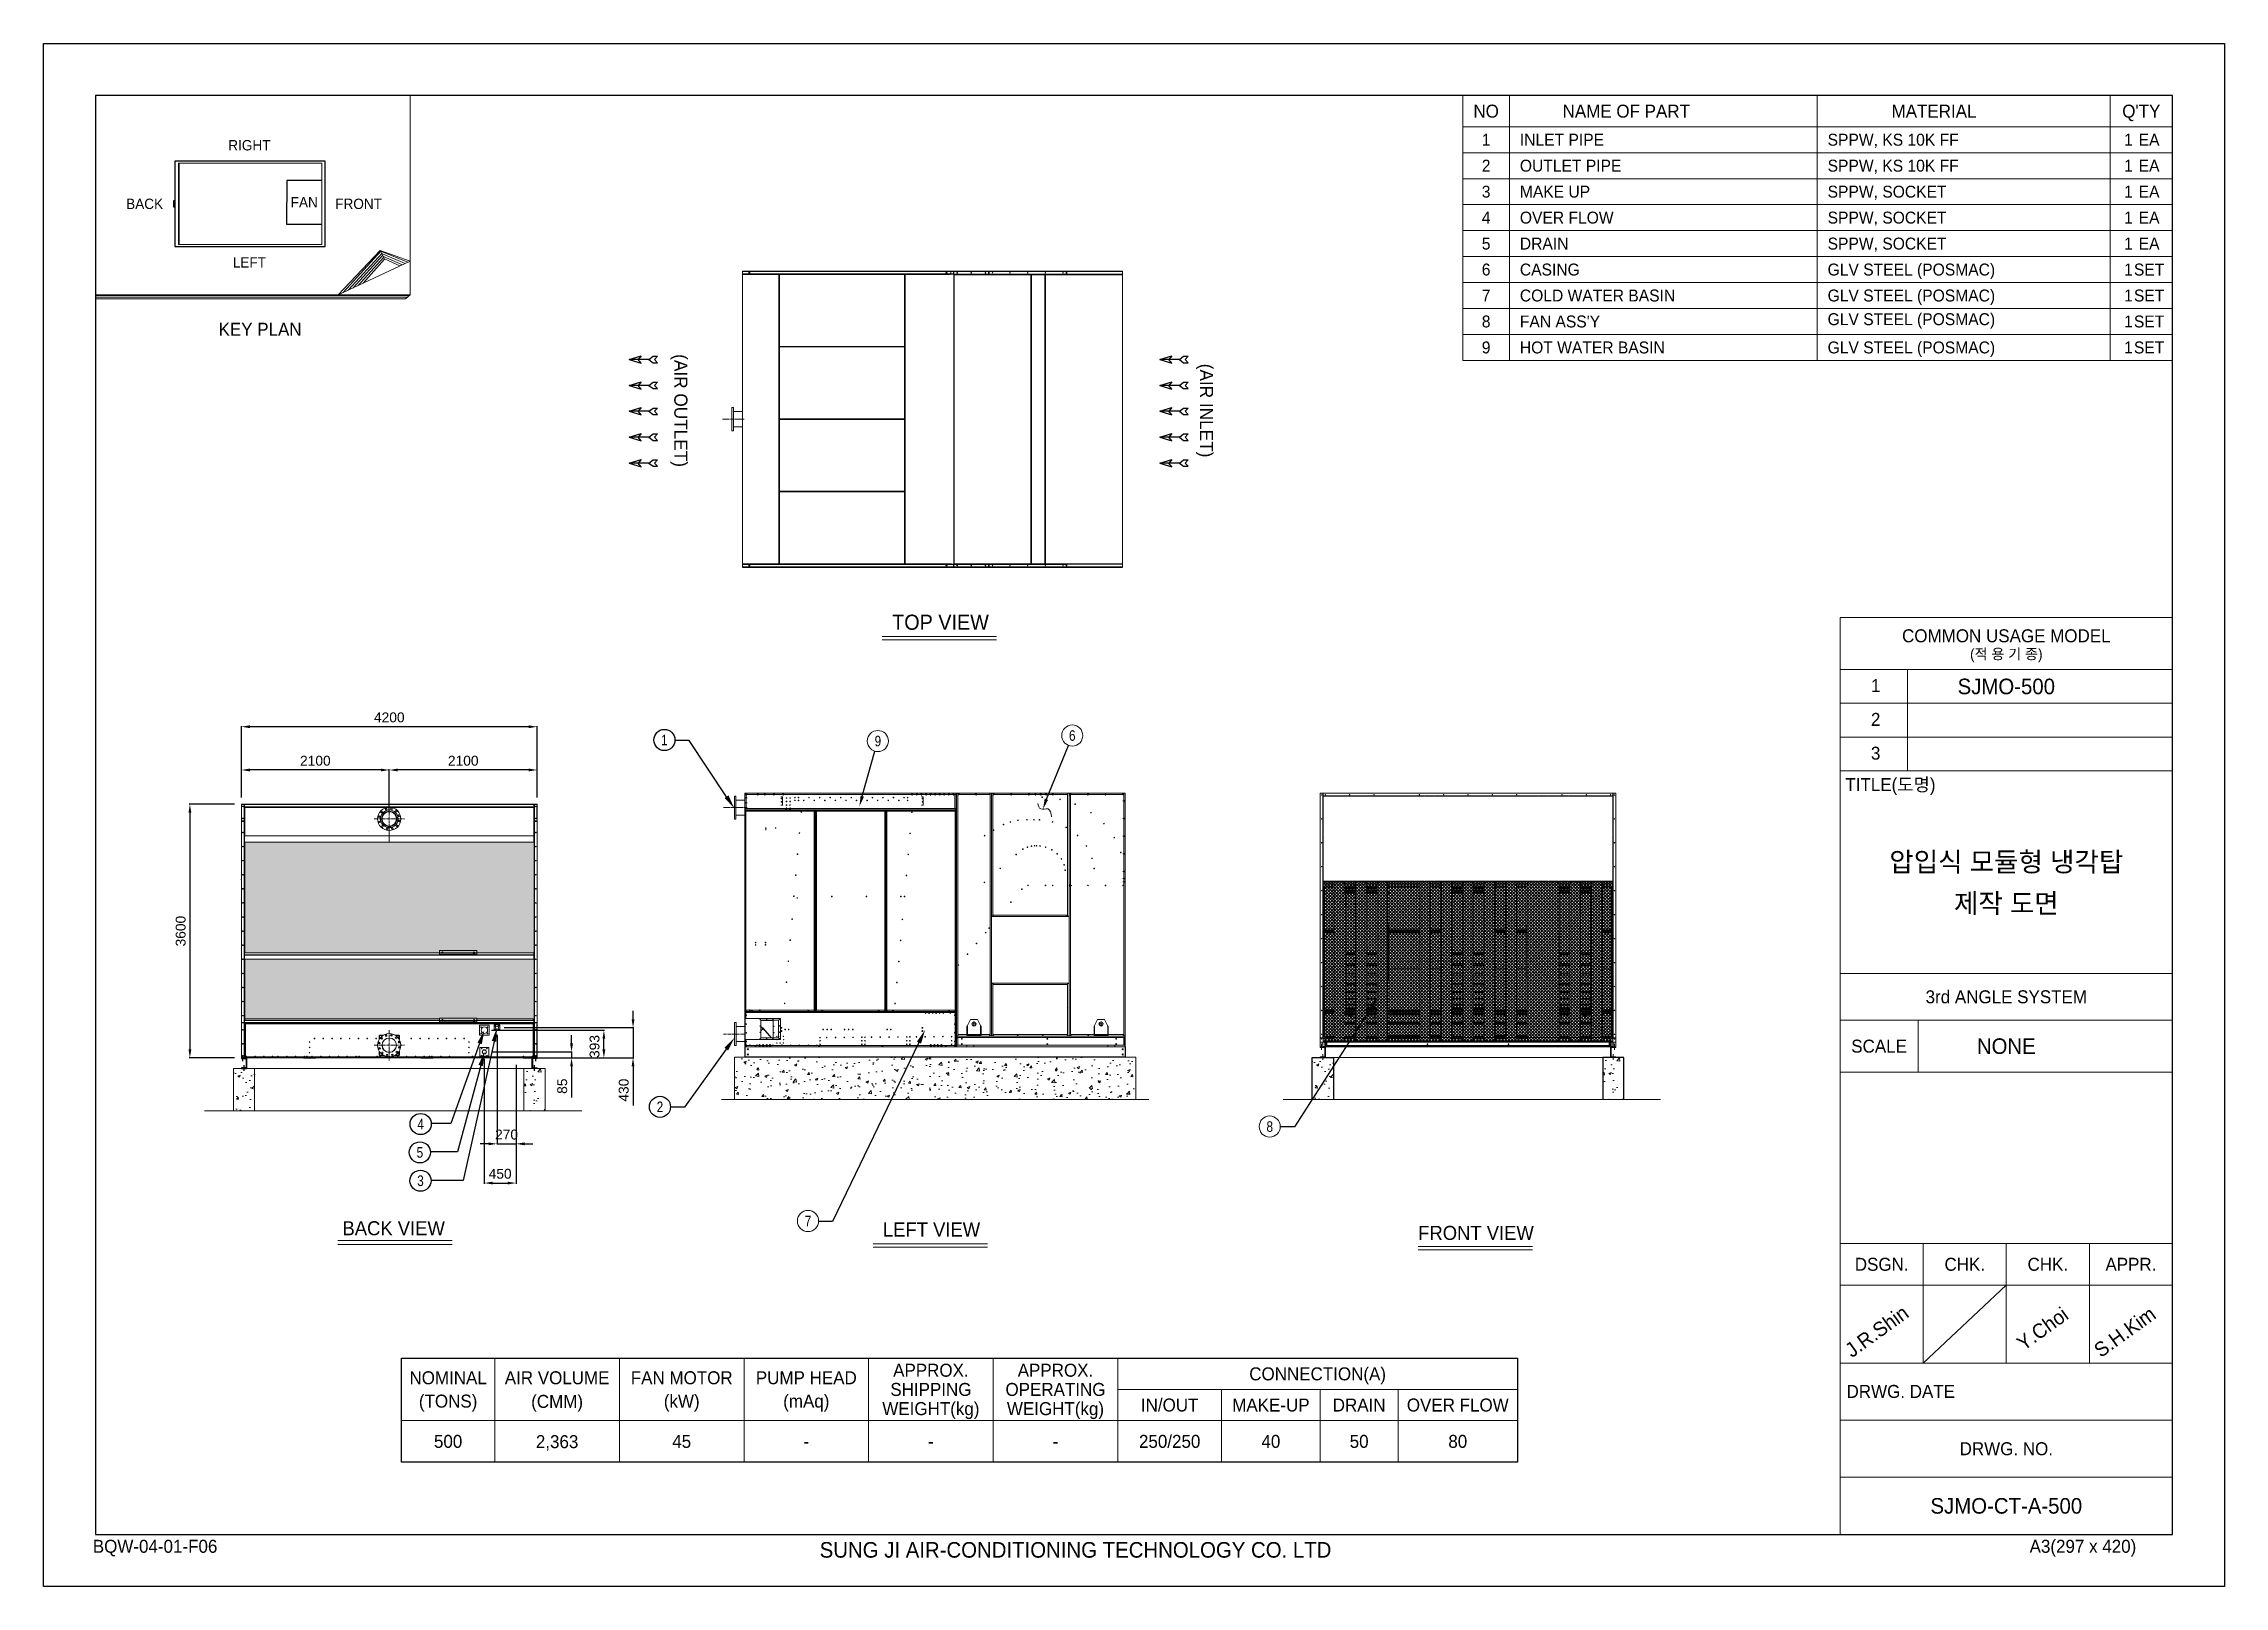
# Model space of a CAD drawing. Header units: millimetres. Extents: x -17070 to 46249, y -291348 to 35795.
# Drawn here: x -17070 to 13895, y -291348 to -269451 of the extents above.
import ezdxf
from ezdxf import colors
from ezdxf.entities.mleader import LeaderData, LeaderLine
from ezdxf.enums import TextEntityAlignment as Align
from ezdxf.math import Vec2, Vec3

# ---------------------------------------------------------------- set-up
doc = ezdxf.new("R2010")
doc.units = ezdxf.units.MM
for name, pattern in [('CENTER', [2, 1.25, -0.25, 0.25, -0.25]), ('CENTERX2', [4, 2.5, -0.5, 0.5, -0.5]), ('DASHDOT', [18.5, 12, -3, 0.5, -3]), ('DASHED', [15, 12, -3]), ('HIDDEN', [0.375, 0.25, -0.125]), ('HIDDENX2', [0.75, 0.5, -0.25])]:
    doc.linetypes.add(name, pattern=pattern)
for name, color, linetype in [('center', 1, 'CENTER'), ('HIDD', 2, 'HIDDENX2'), ('냉각탑', 4, 'Continuous'), ('냉각탑_box', 1, 'Continuous'), ('냉각탑_dim', 1, 'Continuous'), ('냉각탑_form', 1, 'Continuous'), ('냉각탑_text', 3, 'Continuous'), ('냉각탑_기초', 23, 'Continuous')]:
    doc.layers.add(name, color=color, linetype=linetype)
doc.styles.get("Standard").update_dxf_attribs({"font": 'arial.ttf'})
doc.styles.add('돋움', font='Dotum.ttf')
doc.dimstyles.new('1.40', dxfattribs={"dimscale": 20, "dimtxt": 1.5, "dimasz": 1, "dimexe": 0.5, "dimexo": 0.5, "dimgap": 0.5, "dimtad": 1, "dimdec": 0, "dimzin": 0, "dimdsep": 46, "dimtxsty": 'Standard', "dimcen": 0, "dimclrd": 2, "dimclre": 2, "dimclrt": 3, "dimadec": 0, "dimazin": 0, "dimtfac": 1, "dimtdec": 0, "dimtmove": 0, "dimatfit": 0, "dimfxl": 1, "dimtolj": 1, "dimtzin": 0, "dimlwd": -1, "dimlwe": -1, "dimarcsym": 0})
pattern_1 = [(0, (-423961.77, -370409.457), (57.15, 32.9955677), [38.1, -76.2]), (120, (-423961.77, -370409.457), (-57.15, 32.995568), [38.1, -76.2]), (60, (-423961.77, -370409.457), (1e-07, 65.9911357), [-76.2, 38.1])]

msp = doc.modelspace()

# ---------------------------------------------------------------- texts
at = {"layer": '냉각탑_form', "lineweight": 20, "style": '돋움'}
for s, height, p in [('COMMON USAGE MODEL', 184.32, (10798.8, -277856.2)), ('(적 용 기 종)', 147.46, (10798.8, -278114.2)), ('3rd ANGLE SYSTEM', 184.32, (10798.8, -282980.3)), ('SCALE', 184.32, (8992.5, -283680.7)), ('DSGN.', 184.32, (9029.3, -286777.2)), ('CHK.', 184.32, (10209, -286777.2)), ('CHK.', 184.32, (11388.6, -286777.2)), ('APPR.', 184.32, (12568.3, -286777.2)), ('DRWG. NO.', 184.32, (10798.8, -289394.6))]:
    msp.add_text(s, height=height, dxfattribs=at).set_placement(p, align=Align.MIDDLE_CENTER)
for s, height, p in [('1', 184.3, (8876.7, -278655.6)), ('2', 184.3, (8876.7, -279134.9)), ('3', 184.3, (8876.7, -279614.1)), ('TITLE(도명)', 184.32, (8513.6, -280060.3)), ('DRWG. DATE', 184.32, (8530.3, -288673.7)), ('BQW-04-01-F06', 184.32, (-16371.9, -290871.8)), ('SUNG JI AIR-CONDITIONING TECHNOLOGY CO. LTD', 221.184, (-6050.9, -290940.9)), ('A3(297 x 420)', 184.32, (11129.5, -290871.8))]:
    msp.add_text(s, height=height, dxfattribs=at).set_placement(p)
at = {"layer": '냉각탑_text', "lineweight": 20, "style": '돋움'}
for s, height, p in [('NO', 184.27, (3412.6, -270409.6)), ('NAME OF PART', 184.275, (5402.7, -270409.6)), ('MATERIAL', 184.27, (9772.7, -270409.6)), ("Q'TY", 184.27, (12715.8, -270409.6)), ('RIGHT', 147.42, (-14148.5, -270893.4)), ('1', 169.5, (3412.6, -270815)), ('1', 169.5, (12531.6, -270815)), ('EA', 169.53, (12826.4, -270815)), ('2', 169.5, (3412.6, -271183.5)), ('1', 169.5, (12531.6, -271183.5)), ('EA', 169.53, (12826.4, -271183.5)), ('3', 169.5, (3412.6, -271552.1)), ('1', 169.5, (12531.6, -271552.1)), ('EA', 169.53, (12826.4, -271552.1)), ('BACK', 147.42, (-15636.1, -271725)), ('FAN', 147.42, (-13369.6, -271702.5)), ('FRONT', 147.42, (-12597.8, -271725)), ('4', 169.5, (3412.6, -271920.6)), ('1', 169.5, (12531.6, -271920.6)), ('EA', 169.53, (12826.4, -271920.6)), ('LEFT', 147.42, (-14148.5, -272555.9)), ('5', 169.5, (3412.6, -272289.2)), ('1', 169.5, (12531.6, -272289.2)), ('EA', 169.53, (12826.4, -272289.2)), ('6', 169.5, (3412.6, -272657.7)), ('1', 169.5, (12531.6, -272657.7)), ('SET', 169.53, (12826.4, -272657.7)), ('7', 169.5, (3412.6, -273026.3)), ('1', 169.5, (12531.6, -273026.3)), ('SET', 169.53, (12826.4, -273026.3)), ('KEY PLAN', 184.27, (-13996.5, -273505.4)), ('8', 169.5, (3412.6, -273394.8)), ('1', 169.5, (12531.6, -273394.8)), ('SET', 169.53, (12826.4, -273394.8)), ('9', 169.5, (3412.6, -273763.4)), ('1', 169.5, (12531.6, -273763.4)), ('SET', 169.53, (12826.4, -273763.4)), ('TOP VIEW', 214.63, (-4334.8, -277663.6)), ('SJMO-500', 221.18, (10798.8, -278575)), ('압입식 모듈형 냉각탑', 276.412, (10798.8, -281063.7)), ('제작 도면', 276.41, (10798.8, -281653.4)), ('NONE', 221.18, (10798.8, -283680.7)), ('BACK VIEW', 199.97, (-12099.7, -286265.2)), ('LEFT VIEW', 199.97, (-4462.2, -286283.1)), ('FRONT VIEW', 199.97, (3269, -286331.2)), ('APPROX.', 184.27, (-4471.5, -288280.5)), ('APPROX.', 184.27, (-2702.5, -288280.5)), ('CONNECTION(A)', 184.275, (1019.9, -288332.1)), ('NOMINAL', 184.27, (-11326.6, -288387.4)), ('AIR VOLUME', 184.27, (-9778.7, -288387.4)), ('FAN MOTOR', 184.27, (-8009.6, -288387.4)), ('PUMP HEAD', 184.27, (-6240.6, -288387.4)), ('SHIPPING', 184.27, (-4471.5, -288553.2)), ('OPERATING', 184.27, (-2702.5, -288553.2)), ('(TONS)', 184.27, (-11326.6, -288719.1)), ('(CMM)', 184.27, (-9779.1, -288723)), ('(kW)', 184.27, (-8009.6, -288719.1)), ('(mAq)', 184.27, (-6240.6, -288719.1)), ('WEIGHT(kg)', 184.27, (-4471.5, -288825.9)), ('WEIGHT(kg)', 184.27, (-2702.5, -288825.9)), ('IN/OUT', 184.27, (-1080.9, -288774.3)), ('MAKE-UP', 184.27, (356.5, -288774.3)), ('DRAIN', 184.27, (1609.5, -288774.3)), ('OVER FLOW', 184.27, (3010, -288774.3)), ('500', 184.27, (-11326.6, -289290.3)), ('2,363', 184.27, (-9779.1, -289294.3)), ('45', 184.27, (-8009.6, -289290.3)), ('250/250', 184.27, (-1080.9, -289290.3)), ('40', 184.27, (356.5, -289290.3)), ('50', 184.27, (1609.5, -289290.3)), ('80', 184.27, (3010, -289290.3)), ('-', 184.3, (-6240.6, -289290.3)), ('-', 184.3, (-4471.5, -289290.3)), ('-', 184.3, (-2702.5, -289290.3)), ('SJMO-CT-A-500', 221.184, (10798.8, -290205.6))]:
    msp.add_text(s, height=height, dxfattribs=at).set_placement(p, align=Align.MIDDLE_CENTER)
for s, height, p in [('INLET PIPE', 169.53, (3891.7, -270815)), ('SPPW, KS 10K FF', 169.533, (8261.6, -270815)), ('OUTLET PIPE', 169.533, (3891.7, -271183.5)), ('SPPW, KS 10K FF', 169.533, (8261.6, -271183.5)), ('MAKE UP', 169.53, (3891.7, -271552.1)), ('SPPW, SOCKET', 169.533, (8261.6, -271552.1)), ('OVER FLOW', 169.53, (3891.7, -271920.6)), ('SPPW, SOCKET', 169.533, (8261.6, -271920.6)), ('DRAIN', 169.53, (3891.7, -272289.2)), ('SPPW, SOCKET', 169.533, (8261.6, -272289.2)), ('CASING', 169.53, (3891.7, -272657.7)), ('GLV STEEL (POSMAC)', 169.533, (8261.6, -272657.7)), ('COLD WATER BASIN', 169.533, (3891.7, -273026.3)), ('GLV STEEL (POSMAC)', 169.533, (8261.6, -273026.3)), ("FAN ASS'Y", 169.53, (3891.7, -273394.8)), ('GLV STEEL (POSMAC)', 169.533, (8261.6, -273362.4)), ('HOT WATER BASIN', 169.533, (3891.7, -273763.4)), ('GLV STEEL (POSMAC)', 169.533, (8261.6, -273763.4))]:
    msp.add_text(s, height=height, dxfattribs=at).set_placement(p, align=Align.MIDDLE_LEFT)
for s, p in [('(AIR OUTLET)', (-8021.8, -274659.4)), ('(AIR INLET)', (-557.2, -274659.4))]:
    msp.add_text(s, height=186.667, rotation=270, dxfattribs=at).set_placement(p, align=Align.MIDDLE_CENTER)
at = {"layer": '냉각탑_text', "width": 0.8}
for s, p in [('1', (-8255.2, -279335.4)), ('2', (-8318.3, -284542.2)), ('4', (-11716.6, -284786.2)), ('5', (-11727.7, -285189)), ('3', (-11719.3, -285591.2))]:
    msp.add_text(s, height=150, dxfattribs=at).set_placement(p, align=Align.MIDDLE_CENTER)
at = {"layer": '냉각탑_text', "lineweight": 20, "width": 0.8}
for s, p in [('9', (-5224.5, -279350.3)), ('6', (-2464.2, -279271.8)), ('8', (340.1, -284821.8)), ('7', (-6216.7, -286162.7))]:
    msp.add_text(s, height=150, dxfattribs=at).set_placement(p, align=Align.MIDDLE_CENTER)
at = {"layer": '냉각탑_text', "lineweight": 20, "style": '돋움'}
for s, p in [('J.R.Shin', (8606.2, -288110.6)), ('Y.Choi', (11044.3, -288012.2)), ('S.H.Kim', (12140.6, -288110.6))]:
    msp.add_text(s, height=206.44, rotation=35.81856, dxfattribs=at).set_placement(p)

# ---------------------------------------------------------------- blocks, each defined once
blk = doc.blocks.new('457536')
at = {"color": 7, "lineweight": 5, "ltscale": 0.09375}
for p, q in [((114542.520962, 89059.297332), (114550.020962, 89059.297332)), ((114550.020962, 88929.797332), (114542.520962, 88929.797332)), ((114550.020962, 88922.297332), (114550.020962, 88929.797332)), ((114742.520962, 89059.297332), (114735.020962, 89059.297332)), ((114735.020962, 88929.797332), (114742.520962, 88929.797332)), ((114735.020962, 88922.297332), (114735.020962, 88929.797332))]:
    blk.add_line(p, q, dxfattribs=at)
at = {"color": 7, "lineweight": 5}
for p, q in [((114542.520962, 89059.297332), (114542.520962, 88929.797332)), ((114592.520962, 89152.297332), (114550.020962, 89069.297332)), ((114550.020962, 88922.297332), (114735.020962, 88922.297332)), ((114692.520962, 89152.297332), (114592.520962, 89152.297332)), ((114735.020962, 89069.297332), (114692.520962, 89152.297332)), ((114742.520962, 88929.797332), (114742.520962, 89059.297332))]:
    blk.add_line(p, q, dxfattribs=at)
at = {"color": 7, "linetype": 'DASHED', "lineweight": 5}
for p, q in [((114548.520962, 89059.297332), (114548.520962, 88929.797332)), ((114550.020962, 88928.297332), (114735.020962, 88928.297332)), ((114736.520962, 88929.797332), (114736.520962, 89059.297332))]:
    blk.add_line(p, q, dxfattribs=at)
at = {"color": 7, "lineweight": 5, "ltscale": 0.125}
for p, q in [((114550.020962, 89059.297332), (114550.020962, 89069.297332)), ((114735.020962, 89069.297332), (114735.020962, 89059.297332))]:
    blk.add_line(p, q, dxfattribs=at)
at = {"color": 7, "linetype": 'DASHED', "lineweight": 5, "ltscale": 0.075}
for p, q in [((114558.520962, 88928.297332), (114558.520962, 88922.297332)), ((114576.520962, 88928.297332), (114576.520962, 88922.297332)), ((114608.520962, 88928.297332), (114608.520962, 88922.297332)), ((114626.520962, 88928.297332), (114626.520962, 88922.297332)), ((114658.520962, 88928.297332), (114658.520962, 88922.297332)), ((114676.520962, 88928.297332), (114676.520962, 88922.297332)), ((114708.520962, 88928.297332), (114708.520962, 88922.297332)), ((114726.520962, 88928.297332), (114726.520962, 88922.297332))]:
    blk.add_line(p, q, dxfattribs=at)
at = {"color": 7, "linetype": 'DASHDOT', "lineweight": 5}
for p, q in [((114678.270962, 89090.297332), (114606.770962, 89090.297332)), ((114642.520962, 89126.047332), (114642.520962, 89054.547332))]:
    blk.add_line(p, q, dxfattribs=at)
at = {"color": 7, "lineweight": 5}
blk.add_circle((114642.520962, 89090.297332), 27.5, dxfattribs=at)
blk = doc.blocks.new('화살표 IN OUT')
at = {"layer": '냉각탑_dim'}
for p, q in [((-323, 43), (-384, 43)), ((-343, 0), (-384, 43)), ((-384, -43), (-343, 0)), ((-266, 0), (-323, 43)), ((-266, 0), (-323, -43)), ((-266, 0), (0, 0)), ((-163, 50), (-122, 0)), ((0, 0), (-163, 50)), ((-163, -50), (-122, 0)), ((0, 0), (-163, -50)), ((-323, -43), (-384, -43))]:
    blk.add_line(p, q, dxfattribs=at)
blk = doc.blocks.new('*D282')
at = {"color": 2, "transparency": 16777216}
for p, q in [((-14262, -280151), (-14262, -279751)), ((-12282, -279761), (-14142, -279761)), ((-12162, -280354), (-12162, -279751))]:
    blk.add_line(p, q, dxfattribs=at)
for points in [[(-14142, -279741), (-14142, -279781), (-14262, -279761)], [(-12282, -279741), (-12282, -279781), (-12162, -279761)]]:
    blk.add_solid(points, dxfattribs=at)
at = {"layer": 'Defpoints', "color": 0, "transparency": 16777216}
for p in [(-14262, -279761), (-14262, -280251), (-12162, -280454)]:
    blk.add_point(p, dxfattribs=at)
at = {"color": 3, "lineweight": 5, "transparency": 16777216, "insert": (-13212, -279630), "char_height": 140, "attachment_point": 5}
blk.add_mtext('\\A1;2100', dxfattribs=at)
blk = doc.blocks.new('*D263')
at = {"color": 2, "transparency": 16777216}
for p, q in [((-12162, -280354), (-12162, -279751)), ((-10182, -279761), (-12042, -279761)), ((-10062, -280150), (-10062, -279751))]:
    blk.add_line(p, q, dxfattribs=at)
for points in [[(-12042, -279741), (-12042, -279781), (-12162, -279761)], [(-10182, -279741), (-10182, -279781), (-10062, -279761)]]:
    blk.add_solid(points, dxfattribs=at)
at = {"layer": 'Defpoints', "color": 0, "transparency": 16777216}
for p in [(-12162, -279761), (-12162, -280454), (-10062, -280250)]:
    blk.add_point(p, dxfattribs=at)
at = {"color": 3, "lineweight": 5, "transparency": 16777216, "insert": (-11112, -279630), "char_height": 140, "attachment_point": 5}
blk.add_mtext('\\A1;2100', dxfattribs=at)
blk = doc.blocks.new('*D283')
at = {"color": 2, "transparency": 16777216}
for p, q in [((-14262, -280151), (-14262, -279137)), ((-10182, -279147), (-14142, -279147)), ((-10062, -280151), (-10062, -279137))]:
    blk.add_line(p, q, dxfattribs=at)
for points in [[(-14142, -279127), (-14142, -279167), (-14262, -279147)], [(-10182, -279127), (-10182, -279167), (-10062, -279147)]]:
    blk.add_solid(points, dxfattribs=at)
at = {"layer": 'Defpoints', "color": 0, "transparency": 16777216}
for p in [(-14262, -279147), (-14262, -280251), (-10062, -280251)]:
    blk.add_point(p, dxfattribs=at)
at = {"color": 3, "lineweight": 5, "transparency": 16777216, "insert": (-12162, -279015), "char_height": 140, "attachment_point": 5}
blk.add_mtext('\\A1;4200', dxfattribs=at)
blk = doc.blocks.new('*D284')
at = {"color": 2, "transparency": 16777216}
for p, q in [((-14359, -280248), (-15003, -280248)), ((-14993, -280368), (-14993, -283728)), ((-14359, -283848), (-15003, -283848))]:
    blk.add_line(p, q, dxfattribs=at)
for points in [[(-15013, -280368), (-14973, -280368), (-14993, -280248)], [(-15013, -283728), (-14973, -283728), (-14993, -283848)]]:
    blk.add_solid(points, dxfattribs=at)
at = {"layer": 'Defpoints', "color": 0, "transparency": 16777216}
for p in [(-14259, -280248), (-14993, -283848), (-14259, -283848)]:
    blk.add_point(p, dxfattribs=at)
at = {"color": 3, "lineweight": 5, "transparency": 16777216, "insert": (-15124, -282048), "char_height": 140, "attachment_point": 5, "rotation": 90}
blk.add_mtext('\\A1;3600', dxfattribs=at)
blk = doc.blocks.new('*D264')
at = {"color": 2, "transparency": 16777216}
for p, q in [((-10632, -283518), (-10632, -285077)), ((-10362, -283948), (-10362, -285077)), ((-10752, -285067), (-10872, -285067)), ((-10632, -285067), (-10362, -285067)), ((-10242, -285067), (-10122, -285067))]:
    blk.add_line(p, q, dxfattribs=at)
for points in [[(-10752, -285047), (-10752, -285087), (-10632, -285067)], [(-10242, -285047), (-10242, -285087), (-10362, -285067)]]:
    blk.add_solid(points, dxfattribs=at)
at = {"layer": 'Defpoints', "color": 0, "transparency": 16777216}
for p in [(-10632, -283418), (-10362, -283848), (-10362, -285067)]:
    blk.add_point(p, dxfattribs=at)
at = {"color": 3, "lineweight": 5, "transparency": 16777216, "insert": (-10497, -284936), "char_height": 140, "attachment_point": 5}
blk.add_mtext('\\A1;270', dxfattribs=at)
blk = doc.blocks.new('*D265')
at = {"color": 2, "transparency": 16777216}
for p, q in [((-10813, -283863), (-10813, -285634)), ((-10362, -283948), (-10362, -285634)), ((-10693, -285624), (-10482, -285624))]:
    blk.add_line(p, q, dxfattribs=at)
for points in [[(-10693, -285604), (-10693, -285644), (-10813, -285624)], [(-10482, -285604), (-10482, -285644), (-10362, -285624)]]:
    blk.add_solid(points, dxfattribs=at)
at = {"layer": 'Defpoints', "color": 0, "transparency": 16777216}
for p in [(-10813, -283763), (-10362, -283848), (-10362, -285624)]:
    blk.add_point(p, dxfattribs=at)
at = {"color": 3, "lineweight": 5, "transparency": 16777216, "insert": (-10588, -285493), "char_height": 140, "attachment_point": 5}
blk.add_mtext('\\A1;450', dxfattribs=at)
blk = doc.blocks.new('*D266')
at = {"color": 2, "transparency": 16777216}
for p, q in [((-9574, -283643), (-9574, -283523)), ((-10713, -283763), (-9564, -283763)), ((-10262, -283848), (-9564, -283848)), ((-9574, -283763), (-9574, -283848)), ((-9574, -283968), (-9574, -284410))]:
    blk.add_line(p, q, dxfattribs=at)
for points in [[(-9594, -283643), (-9554, -283643), (-9574, -283763)], [(-9594, -283968), (-9554, -283968), (-9574, -283848)]]:
    blk.add_solid(points, dxfattribs=at)
at = {"layer": 'Defpoints', "color": 0, "transparency": 16777216}
for p in [(-10813, -283763), (-10362, -283848), (-9574, -283848)]:
    blk.add_point(p, dxfattribs=at)
at = {"color": 3, "lineweight": 5, "transparency": 16777216, "insert": (-9706, -284249), "char_height": 140, "attachment_point": 5, "rotation": 90}
blk.add_mtext('\\A1;85', dxfattribs=at)
blk = doc.blocks.new('*D267')
at = {"color": 2, "transparency": 16777216}
for p, q in [((-10712, -283455), (-9105, -283455)), ((-9115, -283728), (-9115, -283575)), ((-10262, -283848), (-9105, -283848))]:
    blk.add_line(p, q, dxfattribs=at)
for points in [[(-9135, -283575), (-9095, -283575), (-9115, -283455)], [(-9135, -283728), (-9095, -283728), (-9115, -283848)]]:
    blk.add_solid(points, dxfattribs=at)
at = {"layer": 'Defpoints', "color": 0, "transparency": 16777216}
for p in [(-10812, -283455), (-9115, -283455), (-10362, -283848)]:
    blk.add_point(p, dxfattribs=at)
at = {"color": 3, "lineweight": 5, "transparency": 16777216, "insert": (-9247, -283686), "char_height": 140, "attachment_point": 5, "rotation": 90}
blk.add_mtext('\\A1;393', dxfattribs=at)
blk = doc.blocks.new('*D268')
at = {"color": 2, "transparency": 16777216}
for p, q in [((-8701, -283298), (-8701, -283178)), ((-10532, -283418), (-8691, -283418)), ((-8701, -283418), (-8701, -283848)), ((-10262, -283848), (-8691, -283848)), ((-8701, -283968), (-8701, -284522))]:
    blk.add_line(p, q, dxfattribs=at)
for points in [[(-8721, -283298), (-8681, -283298), (-8701, -283418)], [(-8721, -283968), (-8681, -283968), (-8701, -283848)]]:
    blk.add_solid(points, dxfattribs=at)
at = {"layer": 'Defpoints', "color": 0, "transparency": 16777216}
for p in [(-10632, -283418), (-10362, -283848), (-8701, -283848)]:
    blk.add_point(p, dxfattribs=at)
at = {"color": 3, "lineweight": 5, "transparency": 16777216, "insert": (-8833, -284305), "char_height": 140, "attachment_point": 5, "rotation": 90}
blk.add_mtext('\\A1;430', dxfattribs=at)

# ---------------------------------------------------------------- dimensions: what is measured, and where the dimension line sits
at = {"lineweight": 5}
for base, p1, p2, picture, middle in [((-14262.3, -279146.9), (-10062.3, -280251.2), (-14262.3, -280251.2), '*D283', (-12162.3, -279015.4)), ((-14262.3, -279761.2), (-12162.3, -280453.8), (-14262.3, -280251.2), '*D282', (-13212.3, -279629.7)), ((-12162.3, -279761.2), (-10062.3, -280249.5), (-12162.3, -280453.8), '*D263', (-11112.3, -279629.7)), ((-10362.3, -285624.2), (-10812.7, -283762.8), (-10362.3, -283847.8), '*D265', (-10587.5, -285492.7))]:
    dim = msp.add_linear_dim(base=base, p1=p1, p2=p2, dimstyle='1.40', override={"dimtxt": 7, "dimasz": 6, "dimexo": 5, "dimgap": 3}, dxfattribs=at)
    dim.commit()
    dim.dimension.update_dxf_attribs({"geometry": picture, "text_midpoint": middle})
for base, p1, p2, picture, middle in [((-14992.8, -283847.8), (-14258.9, -280247.9), (-14258.9, -283847.8), '*D284', (-15124.3, -282047.8)), ((-8701, -283847.8), (-10631.8, -283417.8), (-10362.3, -283847.8), '*D268', (-8832.5, -284305.1)), ((-9574.4, -283847.8), (-10812.7, -283762.8), (-10362.3, -283847.8), '*D266', (-9705.9, -284248.7))]:
    dim = msp.add_linear_dim(base=base, p1=p1, p2=p2, angle=90, dimstyle='1.40', override={"dimtxt": 7, "dimasz": 6, "dimexo": 5, "dimgap": 3}, dxfattribs=at)
    dim.commit()
    dim.dimension.update_dxf_attribs({"geometry": picture, "text_midpoint": middle})
dim = msp.add_linear_dim(base=(-10362.2943447, -285067.3832102), p1=(-10631.7943447, -283417.8490662), p2=(-10362.2943447, -283847.8490662), dimstyle='1.40', override={"dimtxt": 7, "dimasz": 6, "dimexo": 5, "dimgap": 3}, dxfattribs=at)
dim.commit()
dim.dimension.update_dxf_attribs({"geometry": '*D264', "text_midpoint": (-10497.0443447, -285067.3832102), "dimtype": 160})
dim = msp.add_linear_dim(base=(-9115.4, -283454.8), p1=(-10362.3, -283847.8), p2=(-10811.8, -283454.8), angle=90, dimstyle='1.40', override={"dimtxt": 7, "dimasz": 6, "dimexo": 5, "dimgap": 3}, dxfattribs=at)
dim.commit()
dim.dimension.update_dxf_attribs({"geometry": '*D267', "text_midpoint": (-9115.4, -283686.4), "dimtype": 160})

# ---------------------------------------------------------------- hatches: boundary and pattern name
at = {"lineweight": 20}
h = msp.add_hatch(dxfattribs=at)
h.set_pattern_fill('HONEY', scale=12)
h.set_pattern_definition(pattern_1)
h.paths.add_polyline_path([(-10101.5, -282354.1), (-10101.5, -280787.6), (-14214.9, -280787.6), (-14214.9, -282354.1)])
h = msp.add_hatch(dxfattribs=at)
h.set_pattern_fill('ANSI37', scale=10)
h.set_pattern_definition([(45, (-1580626.77, -716688.105), (-22.4506403, 22.4506403), []), (135, (-1580626.77, -716688.105), (-22.4506403, -22.4506403), [])])
h.paths.add_polyline_path([(5213.8, -283612.2), (5213.8, -281342.2), (1097.8, -281342.2), (1097.8, -283612.2)])
h = msp.add_hatch(dxfattribs=at)
h.set_pattern_fill('HONEY', scale=12)
h.set_pattern_definition(pattern_1)
h.paths.add_polyline_path([(-14214.9, -282447.4), (-14214.9, -283315.7), (-10101.5, -283315.7), (-10101.5, -282447.4)])
at = {"layer": '냉각탑_기초', "lineweight": 20, "ltscale": 30}
h = msp.add_hatch(dxfattribs=at)
h.set_pattern_fill('AR-CONC', color=256, scale=50, style=0)
h.set_pattern_definition([(50, (-14510.2, -300378.22), (358.63, -31.376), [37.5, -412.5]), (355, (-14510.2, -300378.22), (-69.3757, 376.096), [30, -330]), (100.4514, (-14480.3, -300380.84), (289.2547, 344.72), [31.87, -350.571]), (46.1842, (-14510.2, -300278.22), (533.6205, -82.7595), [56.25, -618.75]), (96.6356, (-14465.73, -300285.1), (467.331, 487.059), [47.805, -525.856]), (351.1842, (-14510.2, -300278.2), (467.331, 487.06), [45, -495]), (21, (-14460.2, -300303.22), (298.4535, -201.3094), [37.5, -412.5]), (326, (-14460.2, -300303.22), (121.6577, 362.575), [30, -330]), (71.4514, (-14435.33, -300320), (420.1113, 161.265), [31.87, -350.571]), (37.5, (-14510.2, -300378.22), (6.0799, 166.4469), [0, -326, 0, -335, 0, -331.25]), (7.5, (-14510.2, -300378.22), (131.5348, 197.2059), [0, -191, 0, -318.5, 0, -126.25]), (327.5, (-14621.7, -300378.22), (266.9112, -11.2774), [0, -125, 0, -390, 0, -517.5]), (317.5, (-14671.7, -300378.22), (291.593, 50.0525), [0, -162.5, 0, -259, 0, -367.5])])
h.paths.add_polyline_path([(-1562.2, -283836.9), (-7258.1, -283836.9), (-7258.1, -284436.9), (-1562.2, -284436.9)])
h = msp.add_hatch(dxfattribs=at)
h.set_pattern_fill('AR-CONC', color=256, scale=50, style=0)
h.set_pattern_definition([(50, (-13685.23, -300381.52), (358.63, -31.376), [37.5, -412.5]), (355, (-13685.23, -300381.5), (-69.3757, 376.096), [30, -330]), (100.4514, (-13655.34, -300384.13), (289.2547, 344.72), [31.87, -350.571]), (46.1842, (-13685.23, -300281.5), (533.6205, -82.7595), [56.25, -618.75]), (96.6356, (-13640.76, -300288.4), (467.331, 487.059), [47.805, -525.856]), (351.1842, (-13685.23, -300281.5), (467.331, 487.059), [45, -495]), (21, (-13635.23, -300306.52), (298.4535, -201.3094), [37.5, -412.5]), (326, (-13635.23, -300306.5), (121.6577, 362.575), [30, -330]), (71.4514, (-13610.36, -300323.3), (420.1113, 161.265), [31.87, -350.571]), (37.5, (-13685.23, -300381.52), (6.0799, 166.4469), [0, -326, 0, -335, 0, -331.25]), (7.5, (-13685.23, -300381.52), (131.5348, 197.2059), [0, -191, 0, -318.5, 0, -126.25]), (327.5, (-13796.73, -300381.52), (266.9112, -11.2774), [0, -125, 0, -390, 0, -517.5]), (317.5, (-13846.73, -300381.52), (291.593, 50.0525), [0, -162.5, 0, -259, 0, -367.5])])
h.paths.add_polyline_path([(1243.3, -283840.2), (943.3, -283840.2), (943.3, -284440.2), (1243.3, -284440.2)])
h = msp.add_hatch(dxfattribs=at)
h.set_pattern_fill('AR-CONC', color=256, scale=50, style=0)
h.set_pattern_definition([(50, (-11690.23, -300381.52), (358.63, -31.376), [37.5, -412.5]), (355, (-11690.23, -300381.5), (-69.3757, 376.096), [30, -330]), (100.4514, (-11660.34, -300384.13), (289.2547, 344.72), [31.87, -350.571]), (46.1842, (-11690.23, -300281.5), (533.6205, -82.7595), [56.25, -618.75]), (96.6356, (-11645.76, -300288.4), (467.331, 487.059), [47.805, -525.856]), (351.1842, (-11690.23, -300281.5), (467.331, 487.059), [45, -495]), (21, (-11640.23, -300306.52), (298.4535, -201.3094), [37.5, -412.5]), (326, (-11640.23, -300306.5), (121.6577, 362.575), [30, -330]), (71.4514, (-11615.36, -300323.3), (420.1113, 161.265), [31.87, -350.571]), (37.5, (-11690.23, -300381.52), (6.0799, 166.4469), [0, -326, 0, -335, 0, -331.25]), (7.5, (-11690.23, -300381.52), (131.5348, 197.2059), [0, -191, 0, -318.5, 0, -126.25]), (327.5, (-11801.73, -300381.52), (266.9112, -11.2774), [0, -125, 0, -390, 0, -517.5]), (317.5, (-11851.73, -300381.52), (291.593, 50.0525), [0, -162.5, 0, -259, 0, -367.5])])
h.paths.add_polyline_path([(5068.3, -283840.2), (5368.3, -283840.2), (5368.3, -284440.2), (5068.3, -284440.2)])
h = msp.add_hatch(dxfattribs=at)
h.set_pattern_fill('AR-CONC', color=256, scale=50, style=0)
h.set_pattern_definition([(50, (-29003.32, -300539.17), (358.63, -31.376), [37.5, -412.5]), (355, (-29003.32, -300539.17), (-69.3757, 376.096), [30, -330]), (100.4514, (-28973.43, -300541.8), (289.2547, 344.72), [31.87, -350.571]), (46.1842, (-29003.3, -300439.17), (533.6205, -82.7595), [56.25, -618.75]), (96.6356, (-28958.85, -300446.07), (467.331, 487.059), [47.805, -525.856]), (351.1842, (-29003.3, -300439.17), (467.331, 487.059), [45, -495]), (21, (-28953.32, -300464.17), (298.4535, -201.3094), [37.5, -412.5]), (326, (-28953.32, -300464.17), (121.6577, 362.575), [30, -330]), (71.4514, (-28928.45, -300480.95), (420.1113, 161.265), [31.87, -350.571]), (37.5, (-29003.32, -300539.17), (6.0799, 166.4469), [0, -326, 0, -335, 0, -331.25]), (7.5, (-29003.32, -300539.17), (131.5348, 197.2059), [0, -191, 0, -318.5, 0, -126.25]), (327.5, (-29114.82, -300539.17), (266.9112, -11.2774), [0, -125, 0, -390, 0, -517.5]), (317.5, (-29164.82, -300539.17), (291.593, 50.0525), [0, -162.5, 0, -259, 0, -367.5])])
h.paths.add_polyline_path([(-14074.8, -283997.8), (-14374.8, -283997.8), (-14374.8, -284597.8), (-14074.8, -284597.8)])
h = msp.add_hatch(dxfattribs=at)
h.set_pattern_fill('AR-CONC', color=256, scale=50, style=0)
h.set_pattern_definition([(50, (-27008.32, -300539.17), (358.63, -31.376), [37.5, -412.5]), (355, (-27008.32, -300539.17), (-69.3757, 376.096), [30, -330]), (100.4514, (-26978.43, -300541.8), (289.2547, 344.72), [31.87, -350.571]), (46.1842, (-27008.3, -300439.17), (533.6205, -82.7595), [56.25, -618.75]), (96.6356, (-26963.85, -300446.07), (467.331, 487.059), [47.805, -525.856]), (351.1842, (-27008.3, -300439.17), (467.331, 487.059), [45, -495]), (21, (-26958.32, -300464.17), (298.4535, -201.3094), [37.5, -412.5]), (326, (-26958.32, -300464.17), (121.6577, 362.575), [30, -330]), (71.4514, (-26933.45, -300480.95), (420.1113, 161.265), [31.87, -350.571]), (37.5, (-27008.32, -300539.17), (6.0799, 166.4469), [0, -326, 0, -335, 0, -331.25]), (7.5, (-27008.32, -300539.17), (131.5348, 197.2059), [0, -191, 0, -318.5, 0, -126.25]), (327.5, (-27119.82, -300539.17), (266.9112, -11.2774), [0, -125, 0, -390, 0, -517.5]), (317.5, (-27169.82, -300539.17), (291.593, 50.0525), [0, -162.5, 0, -259, 0, -367.5])])
h.paths.add_polyline_path([(-10249.8, -283997.8), (-9949.8, -283997.8), (-9949.8, -284597.8), (-10249.8, -284597.8)])

# ---------------------------------------------------------------- linework, layer by layer
at = {"lineweight": 20}
for p, q in [((-7148.6, -276881.1), (-7148.6, -272681.1)), ((-4152.1, -272681.1), (-1749.9, -272681.1)), ((-1751.4, -272681.1), (-1749.9, -276881.1)), ((-1748.8, -272682.3), (-1748.8, -272681.1)), ((-1749.9, -276881.1), (-7148.6, -276881.1)), ((-1748.8, -276879.9), (-1748.8, -276881.1)), ((-1715.7, -280088.6), (-1712.2, -280088.6)), ((-1712.2, -280092.1), (-1712.2, -280088.6)), ((1097.8, -281342.2), (5213.8, -281342.2)), ((1097.8, -283612.2), (1097.8, -281342.2)), ((1253.3, -283556.2), (1253.3, -281383.2)), ((1403.3, -281383.2), (1253.3, -281383.2)), ((1254.3, -281358.2), (1269.3, -281343.2)), ((1254.3, -281383.2), (1254.3, -281358.2)), ((1269.3, -281343.2), (1387.3, -281343.2)), ((1402.3, -281358.2), (1387.3, -281343.2)), ((1402.3, -281383.2), (1402.3, -281358.2)), ((1558.8, -283556.2), (1558.8, -281383.2)), ((1708.8, -281383.2), (1558.8, -281383.2)), ((1559.8, -281358.2), (1574.8, -281343.2)), ((1559.8, -281383.2), (1559.8, -281358.2)), ((1574.8, -281343.2), (1692.8, -281343.2)), ((1707.8, -281358.2), (1692.8, -281343.2)), ((1707.8, -281383.2), (1707.8, -281358.2)), ((1708.8, -283556.2), (1708.8, -281383.2)), ((1864.3, -283556.2), (1864.3, -281383.2)), ((2014.3, -281383.2), (1864.3, -281383.2)), ((1865.3, -281358.2), (1880.3, -281343.2)), ((1865.3, -281383.2), (1865.3, -281358.2)), ((1880.3, -281343.2), (1998.3, -281343.2)), ((2013.3, -281358.2), (1998.3, -281343.2)), ((2013.3, -281383.2), (2013.3, -281358.2)), ((2014.3, -283556.2), (2014.3, -281383.2)), ((2469.8, -283556.2), (2469.8, -281383.2)), ((2619.8, -281383.2), (2469.8, -281383.2)), ((2470.8, -281358.2), (2485.8, -281343.2)), ((2470.8, -281383.2), (2470.8, -281358.2)), ((2485.8, -281343.2), (2603.8, -281343.2)), ((2618.8, -281358.2), (2603.8, -281343.2)), ((2618.8, -281383.2), (2618.8, -281358.2)), ((2619.8, -283556.2), (2619.8, -281383.2)), ((2775.3, -283556.2), (2775.3, -281383.2)), ((2925.3, -281383.2), (2775.3, -281383.2)), ((2776.3, -281358.2), (2791.3, -281343.2)), ((2776.3, -281383.2), (2776.3, -281358.2)), ((2791.3, -281343.2), (2909.3, -281343.2)), ((2924.3, -281358.2), (2909.3, -281343.2)), ((2924.3, -281383.2), (2924.3, -281358.2)), ((2925.3, -283556.2), (2925.3, -281383.2)), ((3080.8, -283556.2), (3080.8, -281383.2)), ((3230.8, -281383.2), (3080.8, -281383.2)), ((3081.8, -281358.2), (3096.8, -281343.2)), ((3081.8, -281383.2), (3081.8, -281358.2)), ((3096.8, -281343.2), (3214.8, -281343.2)), ((3229.8, -281358.2), (3214.8, -281343.2)), ((3229.8, -281383.2), (3229.8, -281358.2)), ((3230.8, -283556.2), (3230.8, -281383.2)), ((3386.3, -283556.2), (3386.3, -281383.2)), ((3536.3, -281383.2), (3386.3, -281383.2)), ((3387.3, -281358.2), (3402.3, -281343.2)), ((3387.3, -281383.2), (3387.3, -281358.2)), ((3402.3, -281343.2), (3520.3, -281343.2)), ((3535.3, -281358.2), (3520.3, -281343.2)), ((3535.3, -281383.2), (3535.3, -281358.2)), ((3536.3, -283556.2), (3536.3, -281383.2)), ((3691.8, -283556.2), (3691.8, -281383.2)), ((3841.8, -281383.2), (3691.8, -281383.2)), ((3692.8, -281358.2), (3707.8, -281343.2)), ((3692.8, -281383.2), (3692.8, -281358.2)), ((3707.8, -281343.2), (3825.8, -281343.2)), ((3840.8, -281358.2), (3825.8, -281343.2)), ((3840.8, -281383.2), (3840.8, -281358.2)), ((3841.8, -283556.2), (3841.8, -281383.2)), ((3997.3, -283556.2), (3997.3, -281383.2)), ((4447.3, -281383.2), (3997.3, -281383.2)), ((3998.3, -281358.2), (4013.3, -281343.2)), ((3998.3, -281383.2), (3998.3, -281358.2)), ((4013.3, -281343.2), (4431.3, -281343.2)), ((4446.3, -281358.2), (4431.3, -281343.2)), ((4446.3, -281383.2), (4446.3, -281358.2)), ((4447.3, -283556.2), (4447.3, -281383.2)), ((4602.8, -283556.2), (4602.8, -281383.2)), ((4752.8, -281383.2), (4602.8, -281383.2)), ((4603.8, -281358.2), (4618.8, -281343.2)), ((4603.8, -281383.2), (4603.8, -281358.2)), ((4618.8, -281343.2), (4736.8, -281343.2)), ((4751.8, -281358.2), (4736.8, -281343.2)), ((4751.8, -281383.2), (4751.8, -281358.2)), ((4752.8, -283556.2), (4752.8, -281383.2)), ((4908.3, -283556.2), (4908.3, -281383.2)), ((5058.3, -281383.2), (4908.3, -281383.2)), ((4909.3, -281358.2), (4924.3, -281343.2)), ((4909.3, -281383.2), (4909.3, -281358.2)), ((4924.3, -281343.2), (5042.3, -281343.2)), ((5057.3, -281358.2), (5042.3, -281343.2)), ((5057.3, -281383.2), (5057.3, -281358.2)), ((5058.3, -283556.2), (5058.3, -281383.2)), ((5213.8, -281342.2), (5213.8, -283612.2)), ((1055.8, -283541.3), (1055.8, -283690.2)), ((5213.8, -283612.2), (1097.8, -283612.2)), ((1253.3, -283556.2), (1403.3, -283556.2)), ((1254.3, -283556.2), (1254.3, -283589.2)), ((1254.3, -283589.2), (1269.3, -283604.2)), ((1269.3, -283604.2), (1387.3, -283604.2)), ((1402.3, -283589.2), (1387.3, -283604.2)), ((1402.3, -283556.2), (1402.3, -283589.2)), ((1558.8, -283556.2), (1708.8, -283556.2)), ((1559.8, -283556.2), (1559.8, -283589.2)), ((1559.8, -283589.2), (1574.8, -283604.2)), ((1574.8, -283604.2), (1692.8, -283604.2)), ((1707.8, -283589.2), (1692.8, -283604.2)), ((1707.8, -283556.2), (1707.8, -283589.2)), ((1864.3, -283556.2), (2014.3, -283556.2)), ((1865.3, -283556.2), (1865.3, -283589.2)), ((1865.3, -283589.2), (1880.3, -283604.2)), ((1880.3, -283604.2), (1998.3, -283604.2)), ((2013.3, -283589.2), (1998.3, -283604.2)), ((2013.3, -283556.2), (2013.3, -283589.2)), ((2469.8, -283556.2), (2619.8, -283556.2)), ((2470.8, -283556.2), (2470.8, -283589.2)), ((2470.8, -283589.2), (2485.8, -283604.2)), ((2485.8, -283604.2), (2603.8, -283604.2)), ((2618.8, -283589.2), (2603.8, -283604.2)), ((2618.8, -283556.2), (2618.8, -283589.2)), ((2775.3, -283556.2), (2925.3, -283556.2)), ((2776.3, -283556.2), (2776.3, -283589.2)), ((2776.3, -283589.2), (2791.3, -283604.2)), ((2791.3, -283604.2), (2909.3, -283604.2)), ((2924.3, -283589.2), (2909.3, -283604.2)), ((2924.3, -283556.2), (2924.3, -283589.2)), ((3080.8, -283556.2), (3230.8, -283556.2)), ((3081.8, -283556.2), (3081.8, -283589.2)), ((3081.8, -283589.2), (3096.8, -283604.2)), ((3096.8, -283604.2), (3214.8, -283604.2)), ((3229.8, -283589.2), (3214.8, -283604.2)), ((3229.8, -283556.2), (3229.8, -283589.2)), ((3386.3, -283556.2), (3536.3, -283556.2)), ((3387.3, -283556.2), (3387.3, -283589.2)), ((3387.3, -283589.2), (3402.3, -283604.2)), ((3402.3, -283604.2), (3520.3, -283604.2)), ((3535.3, -283589.2), (3520.3, -283604.2)), ((3535.3, -283556.2), (3535.3, -283589.2)), ((3691.8, -283556.2), (3841.8, -283556.2)), ((3692.8, -283556.2), (3692.8, -283589.2)), ((3692.8, -283589.2), (3707.8, -283604.2)), ((3707.8, -283604.2), (3825.8, -283604.2)), ((3840.8, -283589.2), (3825.8, -283604.2)), ((3840.8, -283556.2), (3840.8, -283589.2)), ((3997.3, -283556.2), (4447.3, -283556.2)), ((3998.3, -283556.2), (3998.3, -283589.2)), ((3998.3, -283589.2), (4013.3, -283604.2)), ((4013.3, -283604.2), (4431.3, -283604.2)), ((4446.3, -283589.2), (4431.3, -283604.2)), ((4446.3, -283556.2), (4446.3, -283589.2)), ((4602.8, -283556.2), (4752.8, -283556.2)), ((4603.8, -283556.2), (4603.8, -283589.2)), ((4603.8, -283589.2), (4618.8, -283604.2)), ((4618.8, -283604.2), (4736.8, -283604.2)), ((4751.8, -283589.2), (4736.8, -283604.2)), ((4751.8, -283556.2), (4751.8, -283589.2)), ((4908.3, -283556.2), (5058.3, -283556.2)), ((4909.3, -283556.2), (4909.3, -283589.2)), ((4909.3, -283589.2), (4924.3, -283604.2)), ((4924.3, -283604.2), (5042.3, -283604.2)), ((5057.3, -283589.2), (5042.3, -283604.2)), ((5057.3, -283556.2), (5057.3, -283589.2)), ((-14189.3, -283847.8), (-14262.3, -283847.8)), ((-10064.3, -283847.8), (-10062.3, -283847.8)), ((-10062.3, -283846.1), (-10062.3, -283847.8)), ((-7112.2, -283688.6), (-7112.2, -283685.1)), ((-7112.2, -283688.6), (-7108.7, -283688.6)), ((-1712.2, -283688.6), (-6612.2, -283688.6)), ((1128.8, -283690.2), (1055.8, -283690.2)), ((1065.8, -283700.2), (1065.8, -283690.2)), ((1082.3, -283840.2), (1082.3, -283830.2)), ((1087.8, -283700.2), (1087.8, -283690.2)), ((1104.3, -283840.2), (1104.3, -283830.2)), ((1130.8, -283840.2), (5180.8, -283840.2)), ((4878.8, -283690.2), (4953.8, -283690.2)), ((5207.3, -283840.2), (5207.3, -283830.2)), ((5223.8, -283700.2), (5223.8, -283690.2)), ((5229.3, -283840.2), (5229.3, -283830.2)), ((5245.8, -283700.2), (5245.8, -283690.2))]:
    msp.add_line(p, q, dxfattribs=at)
at = {"color": 7, "lineweight": 20}
for p, q in [((-4152.1, -272681.1), (-7148.6, -272681.1)), ((-4152.1, -272684.5), (-7148.6, -272684.5)), ((-4152.1, -272719.7), (-7148.6, -272719.7)), ((-4153.8, -272723.1), (-7147, -272723.1)), ((-7145.6, -276833.7), (-7145.6, -272728.5)), ((-6628.4, -276833.7), (-6628.4, -272728.5)), ((-6625, -276835.4), (-6625, -272726.8)), ((-4844.4, -272725.1), (-6619.6, -272725.1)), ((-4844.4, -272728.5), (-6619.6, -272728.5)), ((-4839, -276835.4), (-4839, -272726.8)), ((-4835.6, -276833.7), (-4835.6, -272728.5)), ((-4146.8, -276837.4), (-4146.8, -272728.8)), ((-4143.4, -276835.7), (-4143.4, -272730.5)), ((-3050.2, -276835.7), (-3050.2, -272730.5)), ((-3046.8, -276837.4), (-3046.8, -272728.8)), ((-3044.8, -272728.8), (-3044.8, -276837.4)), ((-3041.4, -272730.5), (-3041.4, -276835.7)), ((-2854.2, -272730.5), (-2854.2, -276835.7)), ((-2850.8, -272728.8), (-2850.8, -276837.4)), ((-2848.8, -272728.8), (-2848.8, -276837.4)), ((-2845.4, -272730.5), (-2845.4, -276835.7)), ((-1752.2, -272730.5), (-1752.2, -276835.7)), ((-1748.8, -272728.8), (-1748.8, -276837.4)), ((-4844.4, -273748.7), (-6619.6, -273748.7)), ((-4844.4, -273752.1), (-6619.6, -273752.1)), ((-4844.4, -273753.6), (-6619.6, -273753.6)), ((-4844.4, -273757), (-6619.6, -273757)), ((-7298.6, -274946.1), (-7298.6, -274616.1)), ((-7276.6, -274616.1), (-7298.6, -274616.1)), ((-7276.6, -274616.1), (-7276.6, -274946.1)), ((-7276.6, -274946.1), (-7298.6, -274946.1)), ((-7148.6, -274673), (-7276.6, -274673)), ((-7148.6, -274889.3), (-7276.6, -274889.3)), ((-4844.4, -274777.2), (-6619.6, -274777.2)), ((-4844.4, -274780.6), (-6619.6, -274780.6)), ((-4844.4, -274782.1), (-6619.6, -274782.1)), ((-4844.4, -274785.5), (-6619.6, -274785.5)), ((-4844.4, -275805.7), (-6619.6, -275805.7)), ((-4844.4, -275809.1), (-6619.6, -275809.1)), ((-4844.4, -275810.6), (-6619.6, -275810.6)), ((-4844.4, -275814), (-6619.6, -275814)), ((-7148.6, -276842.5), (-4152, -276842.5)), ((-7148.6, -276877.7), (-4152, -276877.7)), ((-7148.6, -276881.1), (-4152, -276881.1)), ((-7146.9, -276839.1), (-4153.7, -276839.1)), ((-4844.4, -276834.2), (-6619.6, -276834.2)), ((-4844.4, -276837.6), (-6619.6, -276837.6)), ((-7262.2, -280460.6), (-7262.2, -280130.6)), ((-7240.2, -280130.6), (-7262.2, -280130.6)), ((-7240.2, -280130.6), (-7240.2, -280460.6)), ((-7112.2, -280187.4), (-7240.2, -280187.4)), ((-7112.2, -280110.6), (-7112.2, -280306.6)), ((-4115.7, -280088.6), (-7108.7, -280088.6)), ((-7092.2, -280145.6), (-7092.2, -280118.5)), ((-7092.2, -280215.6), (-7092.2, -280165.6)), ((-7092.2, -280285.6), (-7092.2, -280235.6)), ((-7081.2, -280108.6), (-6941.2, -280108.6)), ((-6921.2, -280108.6), (-6840.2, -280108.6)), ((-6820.2, -280108.6), (-6710.2, -280108.6)), ((-6690.2, -280108.6), (-6580.2, -280108.6)), ((-6604, -280140), (-6580.4, -280140)), ((-6580.4, -280140), (-6580.4, -280261.6)), ((-6560.2, -280108.6), (-4745.7, -280108.6)), ((-4725.7, -280108.6), (-4680.7, -280108.6)), ((-4660.7, -280108.6), (-4615.7, -280108.6)), ((-4604, -280140), (-4580.4, -280140)), ((-4595.7, -280108.6), (-4550.7, -280108.6)), ((-4580.4, -280140), (-4580.4, -280261.6)), ((-4530.7, -280108.6), (-4485.7, -280108.6)), ((-4465.7, -280108.6), (-4420.7, -280108.6)), ((-4400.7, -280108.6), (-4355.7, -280108.6)), ((-4335.7, -280108.6), (-4290.7, -280108.6)), ((-4270.7, -280108.6), (-4225.7, -280108.6)), ((-4205.7, -280108.6), (-4160.7, -280108.6)), ((-4140.7, -280108.6), (-4115.7, -280108.6)), ((-4132.2, -280110.6), (-4132.2, -280306.6)), ((-4112.2, -280306.6), (-4112.2, -280110.6)), ((-4110.2, -283533.1), (-4110.2, -280092.1)), ((-4090.2, -280092.1), (-4090.2, -283533.1)), ((-4088.2, -280088.6), (-3634.2, -280088.6)), ((-4070.2, -280108.6), (-3840.2, -280108.6)), ((-3820.2, -280108.6), (-3634.2, -280108.6)), ((-3632.2, -283533.1), (-3632.2, -280092.1)), ((-3612.2, -280092.1), (-3612.2, -283533.1)), ((-3610.2, -281837.1), (-3610.2, -280092.1)), ((-3590.2, -280092.1), (-3590.2, -281837.1)), ((-3588.2, -280088.6), (-2532.2, -280088.6)), ((-3570.2, -280108.6), (-3340.2, -280108.6)), ((-3320.2, -280108.6), (-3090.2, -280108.6)), ((-3070.2, -280108.6), (-2996.2, -280108.6)), ((-2976.2, -280108.6), (-2921.2, -280108.6)), ((-2901.2, -280108.6), (-2846.2, -280108.6)), ((-2826.2, -280108.6), (-2752.2, -280108.6)), ((-2732.2, -280108.6), (-2532.2, -280108.6)), ((-2530.2, -281837.1), (-2530.2, -280092.1)), ((-2510.2, -280092.1), (-2510.2, -281837.1)), ((-2508.2, -283533.1), (-2508.2, -280092.1)), ((-2488.2, -281387.6), (-2488.2, -280116.6)), ((-2486.2, -280088.6), (-1734.2, -280088.6)), ((-2483.2, -280108.6), (-2252.2, -280108.6)), ((-2232.2, -280108.6), (-2002.2, -280108.6)), ((-1982.2, -280108.6), (-1751.2, -280108.6)), ((-1732.2, -280092.1), (-1732.2, -280190.6)), ((-1732.2, -280210.6), (-1732.2, -280440.6)), ((-1712.2, -280092.1), (-1712.2, -283533.1)), ((1057.8, -280091.9), (1057.8, -283536.5)), ((-14261.1, -280491.2), (-14261.1, -283344.4)), ((-14223.1, -280485.8), (-14223.1, -283344.4)), ((-14220.3, -280484.4), (-14220.3, -283343)), ((-10108, -280251.2), (-14216.6, -280251.2)), ((-14216.6, -280284.4), (-10108, -280284.4)), ((-14216.6, -280287.8), (-10108, -280287.8)), ((-10109.7, -280247.9), (-14214.9, -280247.9)), ((-14214.9, -280289.8), (-10109.7, -280289.8)), ((-14214.9, -280293.2), (-10109.7, -280293.2)), ((-12668.3, -280289.5), (-14006.7, -280289.5)), ((-10142.9, -280289.5), (-12256.3, -280289.5)), ((-10104.3, -283343), (-10104.3, -280420.8)), ((-10101.5, -283344.4), (-10101.5, -280485.8)), ((-10063.5, -283344.4), (-10063.5, -280491.2)), ((-10060.7, -283344.4), (-10060.7, -280491.2)), ((-7240.2, -280460.6), (-7262.2, -280460.6)), ((-7112.2, -280403.7), (-7240.2, -280403.7)), ((-7112.2, -280333.7), (-7112.2, -283183.5)), ((-6532.2, -280308.6), (-7108.7, -280308.6)), ((-7108.7, -280328.6), (-4115.7, -280328.6)), ((-7097.2, -283183.5), (-7097.2, -280333.7)), ((-7095.6, -280330.6), (-6129.8, -280330.6)), ((-6129.8, -280345.6), (-7095.6, -280345.6)), ((-6580.4, -280261.6), (-6604, -280261.6)), ((-6480.7, -280308.6), (-6512.2, -280308.6)), ((-4115.7, -280308.6), (-6460.7, -280308.6)), ((-6128.2, -280333.7), (-6128.2, -283183.5)), ((-6113.2, -283183.5), (-6113.2, -280333.7)), ((-6111.7, -280333.7), (-6111.7, -283183.5)), ((-6096.7, -283183.5), (-6096.7, -280333.7)), ((-6095.1, -280330.6), (-5129.3, -280330.6)), ((-5129.3, -280345.6), (-6095.1, -280345.6)), ((-5127.7, -280333.7), (-5127.7, -283183.5)), ((-5112.7, -283183.5), (-5112.7, -280333.7)), ((-5111.2, -280333.7), (-5111.2, -283183.5)), ((-5096.2, -283183.5), (-5096.2, -280333.7)), ((-5094.6, -280330.6), (-4128.8, -280330.6)), ((-4128.8, -280345.6), (-5094.6, -280345.6)), ((-4580.4, -280261.6), (-4604, -280261.6)), ((-4127.2, -280333.7), (-4127.2, -283183.5)), ((-4112.2, -283183.5), (-4112.2, -280333.7)), ((-1732.2, -280460.6), (-1732.2, -280690.6)), ((-14223.1, -280787.6), (-10104.3, -280787.6)), ((-14220.3, -280785), (-10104.3, -280785)), ((-10104.3, -280694.2), (-14214.9, -280694.2)), ((-10104.3, -280697.4), (-14214.9, -280697.4)), ((-1732.2, -280710.6), (-1732.2, -280940.6)), ((-1732.2, -280960.6), (-1732.2, -281190.6)), ((-2488.2, -283533.1), (-2488.2, -281411.6)), ((-1732.2, -281210.6), (-1732.2, -281289.6)), ((-1732.2, -281309.6), (-1732.2, -281339.6)), ((-1732.2, -281359.6), (-1732.2, -283533.1)), ((1253.3, -281383.6), (1099.5, -281383.6)), ((1099.5, -281418.8), (1253.3, -281418.8)), ((1254.3, -281378.2), (1099.8, -281378.2)), ((1099.8, -281422.2), (1253.3, -281422.2)), ((1099.8, -283534.8), (1099.8, -281422.2)), ((1254.3, -281380.2), (1101.2, -281380.2)), ((1559.8, -281378.2), (1402.3, -281378.2)), ((1559.8, -281380.2), (1402.3, -281380.2)), ((1558.8, -281383.6), (1403.3, -281383.6)), ((1403.3, -281418.8), (1558.8, -281418.8)), ((1403.3, -281422.2), (1558.8, -281422.2)), ((1865.3, -281378.2), (1707.8, -281378.2)), ((1865.3, -281380.2), (1707.8, -281380.2)), ((1864.3, -281383.6), (1708.8, -281383.6)), ((1708.8, -281418.8), (1864.3, -281418.8)), ((1708.8, -281422.2), (1864.3, -281422.2)), ((2470.8, -281378.2), (2013.3, -281378.2)), ((2469.8, -281383.6), (2014.3, -281383.6)), ((2014.3, -281418.8), (2469.8, -281418.8)), ((2014.3, -281422.2), (2469.8, -281422.2)), ((2776.3, -281378.2), (2618.8, -281378.2)), ((2775.3, -281383.6), (2619.8, -281383.6)), ((2619.8, -281418.8), (2775.3, -281418.8)), ((2619.8, -281422.2), (2775.3, -281422.2)), ((3081.8, -281378.2), (2924.3, -281378.2)), ((3080.8, -281383.6), (2925.3, -281383.6)), ((2925.3, -281418.8), (3080.8, -281418.8)), ((2925.3, -281422.2), (3080.8, -281422.2)), ((3387.3, -281378.2), (3229.8, -281378.2)), ((3386.3, -281383.6), (3230.8, -281383.6)), ((3230.8, -281418.8), (3386.3, -281418.8)), ((3230.8, -281422.2), (3386.3, -281422.2)), ((3692.8, -281378.2), (3535.3, -281378.2)), ((3691.8, -281383.6), (3536.3, -281383.6)), ((3536.3, -281418.8), (3691.8, -281418.8)), ((3536.3, -281422.2), (3691.8, -281422.2)), ((3998.3, -281378.2), (3840.8, -281378.2)), ((3998.3, -281380.2), (3840.8, -281380.2)), ((3997.3, -281383.6), (3841.8, -281383.6)), ((3841.8, -281418.8), (3997.3, -281418.8)), ((3841.8, -281422.2), (3997.3, -281422.2)), ((4603.8, -281378.2), (4446.3, -281378.2)), ((4603.8, -281380.2), (4446.3, -281380.2)), ((4602.8, -281383.6), (4447.3, -281383.6)), ((4447.3, -281418.8), (4602.8, -281418.8)), ((4447.3, -281422.2), (4602.8, -281422.2)), ((4909.3, -281378.2), (4751.8, -281378.2)), ((4909.3, -281380.2), (4751.8, -281380.2)), ((4908.3, -281383.6), (4752.8, -281383.6)), ((4752.8, -281418.8), (4908.3, -281418.8)), ((4752.8, -281422.2), (4908.3, -281422.2)), ((5208.1, -281378.2), (5057.3, -281378.2)), ((5206.4, -281380.2), (5057.3, -281380.2)), ((5208.1, -281383.6), (5058.3, -281383.6)), ((5058.3, -281418.8), (5208.1, -281418.8)), ((5058.3, -281422.2), (5208.1, -281422.2)), ((-2530.2, -281820.6), (-3588.2, -281820.6)), ((-2526, -281840.6), (-3582, -281840.6)), ((1055.8, -281840.5), (1055.8, -283536.5)), ((-14216.9, -282382.8), (-10107.7, -282382.8)), ((-14216.9, -282390.1), (-10107.7, -282390.1)), ((-11447.9, -282355.7), (-14216.7, -282355.7)), ((-14215.5, -282385.8), (-10109.1, -282385.8)), ((-14215.5, -282387.5), (-10109.1, -282387.5)), ((-11447.9, -282354.1), (-14212.3, -282354.1)), ((-14216.9, -282447.4), (-10107.7, -282447.4)), ((-14216.9, -282447.5), (-10107.7, -282447.5)), ((-10107.7, -282447.7), (-14216.9, -282447.7)), ((-3610.2, -283533.1), (-3610.2, -282790.1)), ((-3590.2, -282790.1), (-3590.2, -283533.1)), ((-3588.2, -282786.6), (-2532.2, -282786.6)), ((-2532.2, -282806.6), (-3588.2, -282806.6)), ((-2530.2, -283533.1), (-2530.2, -282790.1)), ((-2510.2, -282790.1), (-2510.2, -283533.1)), ((-11447.9, -283315.7), (-14216.7, -283315.7)), ((-11447.9, -283294.1), (-14212.3, -283294.1)), ((-7112.2, -283685.1), (-7112.2, -283205.6)), ((-7109.2, -283588.6), (-7109.2, -283288.6)), ((-6609.2, -283288.6), (-7109.2, -283288.6)), ((-4115.7, -283188.6), (-7108.7, -283188.6)), ((-4553.3, -283203.6), (-7108.7, -283203.6)), ((-7097.2, -283232.9), (-7097.2, -283205.6)), ((-7097.2, -283288.6), (-7097.2, -283250.2)), ((-7095.6, -283171.6), (-7052.1, -283171.6)), ((-7095.6, -283186.6), (-7018.9, -283186.6)), ((-7032.2, -283171.6), (-6912.1, -283171.6)), ((-7005.5, -283186.6), (-6219.9, -283186.6)), ((-6892.2, -283171.6), (-6129.8, -283171.6)), ((-6884.2, -283313.6), (-6634.2, -283313.6)), ((-6884.2, -283313.6), (-6884.2, -283563.6)), ((-6884.2, -283318.6), (-6712.2, -283318.6)), ((-6712.2, -283563.6), (-6712.2, -283318.6)), ((-6634.2, -283563.6), (-6634.2, -283313.6)), ((-6609.2, -283288.6), (-6609.2, -283588.6)), ((-6206.5, -283186.6), (-6129.8, -283186.6)), ((-5129.3, -283171.6), (-6095.1, -283171.6)), ((-6095.1, -283186.6), (-6018.4, -283186.6)), ((-6005, -283186.6), (-5219.4, -283186.6)), ((-5206, -283186.6), (-5129.3, -283186.6)), ((-4128.8, -283171.6), (-5094.6, -283171.6)), ((-5094.6, -283186.6), (-5017.9, -283186.6)), ((-5004.5, -283186.6), (-4218.9, -283186.6)), ((-4503.3, -283203.6), (-4539, -283203.6)), ((-4453.3, -283203.6), (-4489, -283203.6)), ((-4403.3, -283203.6), (-4439, -283203.6)), ((-4353.3, -283203.6), (-4389, -283203.6)), ((-4303.3, -283203.6), (-4339, -283203.6)), ((-4203.3, -283203.6), (-4289, -283203.6)), ((-4205.5, -283186.6), (-4128.8, -283186.6)), ((-4115.7, -283203.6), (-4189, -283203.6)), ((-4127.2, -283232.9), (-4127.2, -283205.6)), ((-4127.2, -283357.9), (-4127.2, -283250.2)), ((-4112.2, -283685.1), (-4112.2, -283205.6)), ((1403.3, -283213.6), (1558.8, -283213.6)), ((1403.3, -283218.8), (1558.8, -283218.8)), ((1708.8, -283213.6), (1864.3, -283213.6)), ((1708.8, -283218.8), (1864.3, -283218.8)), ((1838, -283233.6), (1864.3, -283233.6)), ((2014.3, -283213.6), (2469.8, -283213.6)), ((2014.3, -283218.8), (2469.8, -283218.8)), ((2014.3, -283233.6), (2469.8, -283233.6)), ((2619.8, -283213.6), (2775.3, -283213.6)), ((2619.8, -283218.8), (2775.3, -283218.8)), ((2619.8, -283233.6), (2775.3, -283233.6)), ((2925.3, -283213.6), (3080.8, -283213.6)), ((2925.3, -283218.8), (3080.8, -283218.8)), ((2925.3, -283233.6), (3080.8, -283233.6)), ((3230.8, -283213.6), (3386.3, -283213.6)), ((3230.8, -283218.8), (3386.3, -283218.8)), ((3230.8, -283233.6), (3386.3, -283233.6)), ((3536.3, -283213.6), (3691.8, -283213.6)), ((3536.3, -283218.8), (3691.8, -283218.8)), ((3536.3, -283233.6), (3691.8, -283233.6)), ((3841.8, -283213.6), (3997.3, -283213.6)), ((3841.8, -283218.8), (3997.3, -283218.8)), ((3841.8, -283233.6), (3997.3, -283233.6)), ((4447.3, -283213.6), (4602.8, -283213.6)), ((4447.3, -283218.8), (4602.8, -283218.8)), ((4447.3, -283233.6), (4469.5, -283233.6)), ((4752.8, -283213.6), (4908.3, -283213.6)), ((4752.8, -283218.8), (4908.3, -283218.8)), ((-14216.9, -283342.8), (-10107.7, -283342.8)), ((-10108, -283347.9), (-14216.6, -283347.9)), ((-10108, -283351.2), (-14216.6, -283351.2)), ((-14215.5, -283345.8), (-10109.1, -283345.8)), ((-13393.8, -283362.8), (-11444.8, -283362.8)), ((-7260.2, -283673.6), (-7260.2, -283343.6)), ((-7238.2, -283343.6), (-7260.2, -283343.6)), ((-7238.2, -283343.6), (-7238.2, -283673.6)), ((-7112.2, -283400.4), (-7238.2, -283400.4)), ((-7112.2, -283616.7), (-7238.2, -283616.7)), ((-7109.2, -283588.6), (-6609.2, -283588.6)), ((-7097.2, -283657.9), (-7097.2, -283625.2)), ((-6884.2, -283402.9), (-6856.1, -283435.2)), ((-6884.2, -283563.6), (-6634.2, -283563.6)), ((-6855.3, -283434.6), (-6880.1, -283456.4)), ((-6762.8, -283532.6), (-6861.3, -283419.3)), ((-6761.7, -283531.6), (-6860.1, -283418.4)), ((-6736, -283563.6), (-6852.3, -283431.9)), ((-4127.2, -283482.9), (-4127.2, -283375.2)), ((-4127.2, -283607.9), (-4127.2, -283500.2)), ((-4127.2, -283657.9), (-4127.2, -283625.2)), ((-4110.2, -283558.6), (-1712.2, -283558.6)), ((-4110.2, -283666.6), (-4110.2, -283560.6)), ((-4107, -283560.6), (-4107, -283666.6)), ((-1716.9, -283538.6), (-4105.5, -283538.6)), ((-4105.5, -283558.6), (-1716.9, -283558.6)), ((-4090.2, -283666.6), (-4090.2, -283560.6)), ((-4088.2, -283516.6), (-3634.2, -283516.6)), ((-3641.2, -283536.6), (-4081.2, -283536.6)), ((-2920.2, -283537), (-4070.2, -283537)), ((-3588.2, -283516.6), (-2532.2, -283516.6)), ((-3245.2, -283536.6), (-3581.2, -283536.6)), ((-2889.2, -283536.6), (-3231.2, -283536.6)), ((-1752.2, -283537), (-2902.2, -283537)), ((-2539.2, -283536.6), (-2875.2, -283536.6)), ((-2486.2, -283516.6), (-1734.2, -283516.6)), ((-2243.2, -283536.6), (-2479.2, -283536.6)), ((-1991.2, -283536.6), (-2229.2, -283536.6)), ((-1741.2, -283536.6), (-1977.2, -283536.6)), ((-1732.2, -283560.6), (-1732.2, -283666.6)), ((-1715.4, -283666.6), (-1715.4, -283560.6)), ((-1712.2, -283560.6), (-1712.2, -283666.6)), ((-1712.2, -283666.6), (-1712.2, -283560.6)), ((1102.8, -283538.6), (1253.3, -283538.6)), ((1123.6, -283540.2), (1253.3, -283540.2)), ((1253.3, -283545.4), (1133.4, -283545.4)), ((1133.4, -283560.2), (1254.3, -283560.2)), ((1402.3, -283560.2), (1559.8, -283560.2)), ((1403.3, -283343.6), (1558.8, -283343.6)), ((1558.8, -283358.4), (1403.3, -283358.4)), ((1558.8, -283363.6), (1403.3, -283363.6)), ((1403.3, -283538.6), (1558.8, -283538.6)), ((1403.3, -283540.2), (1558.8, -283540.2)), ((1558.8, -283540.2), (1403.3, -283540.2)), ((1558.8, -283545.4), (1403.3, -283545.4)), ((1707.8, -283560.2), (1865.3, -283560.2)), ((1708.8, -283343.6), (1864.3, -283343.6)), ((1864.3, -283358.4), (1708.8, -283358.4)), ((1864.3, -283363.6), (1708.8, -283363.6)), ((1708.8, -283538.6), (1864.3, -283538.6)), ((1708.8, -283540.2), (1864.3, -283540.2)), ((1864.3, -283540.2), (1708.8, -283540.2)), ((1864.3, -283545.4), (1708.8, -283545.4)), ((2013.3, -283560.2), (2470.8, -283560.2)), ((2014.3, -283343.6), (2469.8, -283343.6)), ((2469.8, -283358.4), (2014.3, -283358.4)), ((2469.8, -283363.6), (2014.3, -283363.6)), ((2014.3, -283538.6), (2469.8, -283538.6)), ((2014.3, -283540.2), (2469.8, -283540.2)), ((2469.8, -283540.2), (2014.3, -283540.2)), ((2469.8, -283545.4), (2014.3, -283545.4)), ((2618.8, -283560.2), (2776.3, -283560.2)), ((2619.8, -283343.6), (2775.3, -283343.6)), ((2775.3, -283358.4), (2619.8, -283358.4)), ((2775.3, -283363.6), (2619.8, -283363.6)), ((2619.8, -283538.6), (2775.3, -283538.6)), ((2619.8, -283540.2), (2775.3, -283540.2)), ((2775.3, -283540.2), (2619.8, -283540.2)), ((2775.3, -283545.4), (2619.8, -283545.4)), ((2924.3, -283560.2), (3081.8, -283560.2)), ((2925.3, -283343.6), (3080.8, -283343.6)), ((3080.8, -283358.4), (2925.3, -283358.4)), ((3080.8, -283363.6), (2925.3, -283363.6)), ((2925.3, -283538.6), (3080.8, -283538.6)), ((3080.8, -283540.2), (2925.3, -283540.2)), ((3080.8, -283545.4), (2925.3, -283545.4)), ((3229.8, -283560.2), (3387.3, -283560.2)), ((3230.8, -283343.6), (3386.3, -283343.6)), ((3386.3, -283358.4), (3230.8, -283358.4)), ((3386.3, -283363.6), (3230.8, -283363.6)), ((3230.8, -283538.6), (3386.3, -283538.6)), ((3230.8, -283540.2), (3386.3, -283540.2)), ((3386.3, -283540.2), (3230.8, -283540.2)), ((3386.3, -283545.4), (3230.8, -283545.4)), ((3535.3, -283560.2), (3692.8, -283560.2)), ((3536.3, -283343.6), (3691.8, -283343.6)), ((3691.8, -283358.4), (3536.3, -283358.4)), ((3691.8, -283363.6), (3536.3, -283363.6)), ((3536.3, -283538.6), (3691.8, -283538.6)), ((3536.3, -283540.2), (3691.8, -283540.2)), ((3691.8, -283545.4), (3536.3, -283545.4)), ((3840.8, -283560.2), (3998.3, -283560.2)), ((3841.8, -283343.6), (3997.3, -283343.6)), ((3997.3, -283358.4), (3841.8, -283358.4)), ((3997.3, -283363.6), (3841.8, -283363.6)), ((3841.8, -283538.6), (3997.3, -283538.6)), ((3841.8, -283540.2), (3997.3, -283540.2)), ((3997.3, -283540.2), (3841.8, -283540.2)), ((3997.3, -283545.4), (3841.8, -283545.4)), ((4446.3, -283560.2), (4603.8, -283560.2)), ((4447.3, -283343.6), (4602.8, -283343.6)), ((4602.8, -283358.4), (4447.3, -283358.4)), ((4602.8, -283363.6), (4447.3, -283363.6)), ((4447.3, -283538.6), (4602.8, -283538.6)), ((4602.8, -283540.2), (4447.3, -283540.2)), ((4602.8, -283545.4), (4447.3, -283545.4)), ((4751.8, -283560.2), (4909.3, -283560.2)), ((4752.8, -283343.6), (4908.3, -283343.6)), ((4908.3, -283358.4), (4752.8, -283358.4)), ((4908.3, -283363.6), (4752.8, -283363.6)), ((4752.8, -283538.6), (4908.3, -283538.6)), ((4908.3, -283540.2), (4752.8, -283540.2)), ((4908.3, -283545.4), (4752.8, -283545.4)), ((5057.3, -283560.2), (5178.2, -283560.2)), ((5058.3, -283538.6), (5208.8, -283538.6)), ((5058.3, -283540.2), (5188, -283540.2)), ((5178.2, -283540.2), (5058.3, -283540.2)), ((5178.2, -283545.4), (5058.3, -283545.4)), ((-14184.7, -283847.8), (-10139.9, -283847.8)), ((-7238.2, -283673.6), (-7260.2, -283673.6)), ((-6968.9, -283688.6), (-7095.2, -283688.6)), ((-6915.8, -283673.6), (-7085, -283673.6)), ((-6075.7, -283690.6), (-7062.7, -283690.6)), ((-6068.9, -283688.6), (-6955.4, -283688.6)), ((-6865.8, -283673.6), (-6890.5, -283673.6)), ((-6815.8, -283673.6), (-6840.5, -283673.6)), ((-6765.8, -283673.6), (-6790.5, -283673.6)), ((-4483.8, -283673.6), (-6740.5, -283673.6)), ((-5168.9, -283688.6), (-6055.4, -283688.6)), ((-4268.9, -283688.6), (-5155.4, -283688.6)), ((-4433.8, -283673.6), (-4458.5, -283673.6)), ((-4383.8, -283673.6), (-4408.5, -283673.6)), ((-4333.8, -283673.6), (-4358.5, -283673.6)), ((-4139.3, -283673.6), (-4308.5, -283673.6)), ((-4129.2, -283688.6), (-4255.4, -283688.6)), ((-3961.2, -283668.6), (-4110.2, -283668.6)), ((-1712.2, -283688.6), (-4110.2, -283688.6)), ((-1716.9, -283668.6), (-4105.5, -283668.6)), ((-4105.5, -283688.6), (-1716.9, -283688.6)), ((-1961.2, -283668.6), (-3861.2, -283668.6)), ((-1712.2, -283668.6), (-1861.2, -283668.6)), ((5178.2, -283670.2), (1133.4, -283670.2)), ((1133.4, -283685), (5178.2, -283685)), ((1133.4, -283690.2), (5178.2, -283690.2))]:
    msp.add_line(p, q, dxfattribs=at)
at = {"color": 7, "lineweight": 20, "ltscale": 0.000562932}
for p, q in [((-7148.6, -272726.8), (-7147.7, -272726.8)), ((-6626.4, -272726.8), (-6625, -272726.8)), ((-4839, -272726.8), (-4837.7, -272726.8)), ((-4145.5, -272728.8), (-4146.8, -272728.8)), ((-3048.2, -272728.8), (-3046.8, -272728.8)), ((-3043.5, -272728.8), (-3044.8, -272728.8)), ((-2852.8, -272726.8), (-2851.4, -272726.8)), ((-2852.2, -272728.8), (-2850.8, -272728.8)), ((-2847.5, -272728.8), (-2848.8, -272728.8)), ((-1750.2, -272728.8), (-1748.8, -272728.8)), ((-7147.7, -276835.4), (-7148.6, -276835.4)), ((-6625, -276835.4), (-6626.4, -276835.4)), ((-4837.7, -276835.4), (-4839, -276835.4)), ((-4189.4, -276835.4), (-4188, -276835.4)), ((-4145.5, -276837.4), (-4146.8, -276837.4)), ((-3048.2, -276837.4), (-3046.8, -276837.4)), ((-3043.5, -276837.4), (-3044.8, -276837.4)), ((-2852.2, -276837.4), (-2850.8, -276837.4)), ((-2847.5, -276837.4), (-2848.8, -276837.4)), ((-1750.2, -276837.4), (-1748.8, -276837.4))]:
    msp.add_line(p, q, dxfattribs=at)
at = {"color": 7, "lineweight": 20, "ltscale": 0.23175}
for p, q in [((-6628.4, -272728.5), (-7148.6, -272728.5)), ((-7148.6, -276833.7), (-6628.4, -276833.7))]:
    msp.add_line(p, q, dxfattribs=at)
at = {"color": 7, "lineweight": 20, "ltscale": 0.000502197}
for p, q in [((-7146.5, -272726.8), (-7147.7, -272726.8)), ((-6627.6, -272726.8), (-6626.4, -272726.8)), ((-4836.5, -272726.8), (-4837.7, -272726.8)), ((-4145.5, -272728.8), (-4144.3, -272728.8)), ((-3048.2, -272728.8), (-3049.4, -272728.8)), ((-3043.5, -272728.8), (-3042.3, -272728.8)), ((-2852.8, -272726.8), (-2854, -272726.8)), ((-2852.2, -272728.8), (-2853.4, -272728.8)), ((-2847.5, -272728.8), (-2846.3, -272728.8)), ((-1750.2, -272728.8), (-1751.4, -272728.8)), ((-7146.5, -276835.4), (-7147.7, -276835.4)), ((-4836.5, -276835.4), (-4837.7, -276835.4)), ((-4190.6, -276835.4), (-4189.4, -276835.4)), ((-4145.5, -276837.4), (-4144.3, -276837.4)), ((-3048.2, -276837.4), (-3049.4, -276837.4)), ((-3043.5, -276837.4), (-3042.3, -276837.4)), ((-2852.2, -276837.4), (-2853.4, -276837.4))]:
    msp.add_line(p, q, dxfattribs=at)
at = {"color": 7, "lineweight": 20, "ltscale": 0.000414929}
for p, q in [((-7147, -272725.1), (-7147, -272726.1)), ((-6627, -272725.1), (-6627, -272726.1)), ((-4837, -272725.1), (-4837, -272726.1)), ((-4144.8, -272728.1), (-4144.8, -272727.1)), ((-3048.8, -272728.1), (-3048.8, -272727.1)), ((-3042.8, -272728.1), (-3042.8, -272727.1)), ((-2853.4, -272726.1), (-2853.4, -272725.1)), ((-2852.8, -272728.1), (-2852.8, -272727.1)), ((-2846.8, -272728.1), (-2846.8, -272727.1)), ((-1750.8, -272728.1), (-1750.8, -272727.1)), ((-7147, -276837.1), (-7147, -276836.1)), ((-6627, -276837.1), (-6627, -276836.1)), ((-4837, -276836.1), (-4837, -276837.1)), ((-4190, -276836.1), (-4190, -276837.1)), ((-4144.8, -276838.1), (-4144.8, -276839.1)), ((-3048.8, -276838.1), (-3048.8, -276839.1)), ((-3042.8, -276838.1), (-3042.8, -276839.1)), ((-2852.8, -276838.1), (-2852.8, -276839.1)), ((-2846.8, -276838.1), (-2846.8, -276839.1))]:
    msp.add_line(p, q, dxfattribs=at)
at = {"color": 7, "lineweight": 20, "ltscale": 0.000375}
for p, q in [((-7146.1, -272725.1), (-7147, -272725.1)), ((-7101.9, -272725.1), (-7102.8, -272725.1)), ((-6627.9, -272725.1), (-6627, -272725.1)), ((-6107.7, -272725.1), (-6106.8, -272725.1)), ((-4841, -272728), (-4841, -272727.1)), ((-4836.1, -272725.1), (-4837, -272725.1)), ((-4589.9, -272725.1), (-4590.8, -272725.1)), ((-4195.7, -272725.1), (-4194.8, -272725.1)), ((-4190.9, -272725.1), (-4190, -272725.1)), ((-4143.9, -272721.7), (-4144.8, -272721.7)), ((-4143.9, -272721.7), (-4144.8, -272721.7)), ((-4143.9, -272727.1), (-4144.8, -272727.1)), ((-3651.7, -272721.7), (-3650.8, -272721.7)), ((-3651.7, -272721.7), (-3650.8, -272721.7)), ((-3643.9, -272721.7), (-3644.8, -272721.7)), ((-3643.9, -272721.7), (-3644.8, -272721.7)), ((-3049.7, -272727.1), (-3048.8, -272727.1)), ((-3041.9, -272727.1), (-3042.8, -272727.1)), ((-2853.7, -272727.1), (-2852.8, -272727.1)), ((-2845.9, -272727.1), (-2846.8, -272727.1)), ((-2549.7, -272721.7), (-2548.8, -272721.7)), ((-2549.7, -272721.7), (-2548.8, -272721.7)), ((-2541.9, -272721.7), (-2542.8, -272721.7)), ((-2541.9, -272721.7), (-2542.8, -272721.7)), ((-1751.7, -272721.7), (-1750.8, -272721.7)), ((-1751.7, -272721.7), (-1750.8, -272721.7)), ((-1751.7, -272727.1), (-1750.8, -272727.1)), ((-4841, -273749.2), (-4841, -273750.1)), ((-4841, -273756.5), (-4841, -273755.6)), ((-3045.5, -274028), (-3045.5, -274027.1)), ((-3045.5, -274062.2), (-3045.5, -274063.1)), ((-4841, -274777.7), (-4841, -274778.6)), ((-4841, -274783), (-4841, -274782.1)), ((-3045.5, -275500), (-3045.5, -275499.1)), ((-3045.5, -275534.2), (-3045.5, -275535.1)), ((-4841, -275804.2), (-4841, -275805.1)), ((-4841, -275811.5), (-4841, -275810.6)), ((-4841, -276832.7), (-4841, -276833.6)), ((-7146.1, -276837.1), (-7147, -276837.1)), ((-6627.9, -276837.1), (-6627, -276837.1)), ((-4836.1, -276837.1), (-4837, -276837.1)), ((-4190.9, -276837.1), (-4190, -276837.1)), ((-4143.9, -276839.1), (-4144.8, -276839.1)), ((-4143.9, -276842.5), (-4144.8, -276842.5)), ((-3651.7, -276842.5), (-3650.8, -276842.5)), ((-3643.9, -276842.5), (-3644.8, -276842.5)), ((-3049.7, -276839.1), (-3048.8, -276839.1)), ((-3041.9, -276839.1), (-3042.8, -276839.1)), ((-2853.7, -276839.1), (-2852.8, -276839.1)), ((-2845.9, -276839.1), (-2846.8, -276839.1)), ((-2549.7, -276842.5), (-2548.8, -276842.5)), ((-2541.9, -276840.5), (-2542.8, -276840.5)), ((-1751.7, -276840.5), (-1750.8, -276840.5)), ((-14223.7, -280250.7), (-14223.7, -280249.8)), ((-14223.7, -280484.9), (-14223.7, -280485.8)), ((-14217.1, -280291.5), (-14217.1, -280290.6)), ((-10107.5, -280291.5), (-10107.5, -280290.6)), ((-10106.3, -280292.7), (-10106.3, -280291.8)), ((-10106.3, -280506.9), (-10106.3, -280507.8)), ((-10100.9, -280250.7), (-10100.9, -280249.8)), ((-10100.9, -280484.9), (-10100.9, -280485.8)), ((1099.8, -283184.9), (1099.8, -283185.8)), ((1099.8, -283193.1), (1099.8, -283192.2)), ((-14218.3, -283350.7), (-14218.3, -283349.8)), ((-10106.3, -283342.5), (-10106.3, -283343.4)), ((-10106.3, -283350.7), (-10106.3, -283349.8)), ((-10106.3, -283350.7), (-10106.3, -283349.8)), ((-14218.3, -283844.9), (-14218.3, -283845.8)), ((-10106.3, -283844.9), (-10106.3, -283845.8)), ((-10106.3, -283844.9), (-10106.3, -283845.8)), ((-10106.3, -283845), (-10106.3, -283845.9)), ((-10106.3, -283845), (-10106.3, -283845.9)), ((-10106.3, -283845), (-10106.3, -283845.9)), ((-10106.3, -283845), (-10106.3, -283845.9))]:
    msp.add_line(p, q, dxfattribs=at)
at = {"color": 7, "lineweight": 20, "ltscale": 0.232167}
for p, q in [((-6627.9, -272725.1), (-7147, -272725.1)), ((-7147, -276837.1), (-6627.9, -276837.1))]:
    msp.add_line(p, q, dxfattribs=at)
at = {"color": 7, "lineweight": 20, "ltscale": 0.000293404}
for p, q in [((-7147, -272726.8), (-7147, -272726.1)), ((-6627, -272726.8), (-6627, -272726.1)), ((-4837, -272726.8), (-4837, -272726.1)), ((-4144.8, -272728.1), (-4144.8, -272728.8)), ((-3048.8, -272728.1), (-3048.8, -272728.8)), ((-3042.8, -272728.1), (-3042.8, -272728.8)), ((-2853.4, -272726.1), (-2853.4, -272726.8)), ((-2852.8, -272728.1), (-2852.8, -272728.8)), ((-2846.8, -272728.1), (-2846.8, -272728.8)), ((-1750.8, -272728.1), (-1750.8, -272728.8)), ((-7147, -276835.4), (-7147, -276836.1)), ((-6627, -276835.4), (-6627, -276836.1)), ((-4837, -276835.4), (-4837, -276836.1)), ((-4190, -276835.4), (-4190, -276836.1)), ((-4144.8, -276838.1), (-4144.8, -276837.4)), ((-3048.8, -276838.1), (-3048.8, -276837.4)), ((-3042.8, -276838.1), (-3042.8, -276837.4)), ((-2852.8, -276838.1), (-2852.8, -276837.4)), ((-2846.8, -276838.1), (-2846.8, -276837.4)), ((-1750.8, -276838.1), (-1750.8, -276837.4))]:
    msp.add_line(p, q, dxfattribs=at)
at = {"color": 7, "lineweight": 20, "ltscale": 0.000333333}
for p, q in [((-7145.8, -272725.1), (-7146.6, -272725.1)), ((-7064.4, -272725.1), (-7065.3, -272725.1)), ((-6919.7, -272725.1), (-6920.5, -272725.1)), ((-6870.6, -272725.1), (-6869.8, -272725.1)), ((-6789.3, -272725.1), (-6788.4, -272725.1)), ((-6644.5, -272725.1), (-6643.7, -272725.1))]:
    msp.add_line(p, q, dxfattribs=at)
at = {"color": 7, "lineweight": 20, "ltscale": 0.010333}
msp.add_line((-6681, -272723.1), (-6656.2, -272723.1), dxfattribs=at)
at = {"color": 7, "lineweight": 20, "ltscale": 0.000833346}
for p, q in [((-6656.2, -272723.1), (-6656.2, -272725.1)), ((-4656.2, -272723.1), (-4656.2, -272725.1))]:
    msp.add_line(p, q, dxfattribs=at)
at = {"color": 7, "lineweight": 20, "ltscale": 0.000625002}
msp.add_line((-6627.9, -272725.1), (-6626.4, -272725.1), dxfattribs=at)
at = {"color": 7, "lineweight": 20, "ltscale": 0.001542}
msp.add_line((-6626.4, -272725.1), (-6622.7, -272725.1), dxfattribs=at)
at = {"color": 7, "lineweight": 20, "ltscale": 0.000708346}
msp.add_line((-6626.4, -272725.1), (-6626.4, -272726.8), dxfattribs=at)
at = {"color": 7, "lineweight": 20, "ltscale": 0.000547135}
for p, q in [((-6623.7, -272726.8), (-6625, -272726.8)), ((-6623.7, -276835.4), (-6625, -276835.4))]:
    msp.add_line(p, q, dxfattribs=at)
at = {"color": 7, "lineweight": 20, "ltscale": 0.000414935}
for p, q in [((-6624, -272726.1), (-6624.7, -272726.8)), ((-4151.4, -272722.1), (-4152.1, -272721.4)), ((-6624, -273239.1), (-6624.7, -273238.4)), ((-6624, -273243.1), (-6624.7, -273243.8)), ((-6624, -273949.1), (-6624.7, -273948.4)), ((-6624, -273953.1), (-6624.7, -273953.8)), ((-6624, -274570.1), (-6624.7, -274569.4)), ((-6624, -274992.1), (-6624.7, -274992.8)), ((-6624, -275609.1), (-6624.7, -275608.4)), ((-6624, -275613.1), (-6624.7, -275613.8)), ((-6624, -276319.1), (-6624.7, -276318.4)), ((-6624, -276323.1), (-6624.7, -276323.8)), ((-6624, -276836.1), (-6624.7, -276835.4)), ((-4151.3, -276840.1), (-4152, -276840.8)), ((-14219.3, -280248.8), (-14220, -280249.5)), ((-14216.6, -280249.5), (-14217.3, -280248.8)), ((-10108, -280249.5), (-10107.3, -280248.8)), ((-10105.3, -280248.8), (-10106, -280249.5)), ((5208.8, -281381.2), (5208.1, -281381.9)), ((5210.8, -281381.2), (5210.1, -281381.9)), ((-14222, -283349.5), (-14221.3, -283348.8)), ((-10102.6, -283349.5), (-10103.3, -283348.8)), ((1098.8, -283537.2), (1098.1, -283536.5)), ((5212.8, -283537.2), (5213.5, -283536.5)), ((-14222, -283846.1), (-14221.3, -283846.9)), ((-14219.3, -283694.9), (-14220, -283694.1)), ((-10105.3, -283694.9), (-10104.6, -283694.1)), ((-10102.6, -283846.1), (-10103.3, -283846.9))]:
    msp.add_line(p, q, dxfattribs=at)
at = {"color": 7, "lineweight": 20, "ltscale": 0.000249753}
msp.add_line((-6623.3, -272727.1), (-6622.7, -272727.1), dxfattribs=at)
at = {"color": 7, "lineweight": 20, "ltscale": 0.000833333}
for p, q in [((-6621, -272728), (-6623, -272728)), ((-6622.7, -272727.1), (-6622.7, -272725.1)), ((-4844.4, -272727.1), (-4844.4, -272725.1)), ((-4843, -272728), (-4841, -272728)), ((-4841.3, -272727.1), (-4841.3, -272725.1)), ((-4126.8, -272683.1), (-4126.8, -272685.1)), ((-3832.9, -272725.1), (-3832.9, -272727.1)), ((-3776.9, -272727.1), (-3776.9, -272725.1)), ((-3670.8, -272683.1), (-3670.8, -272685.1)), ((-3670.8, -272683.1), (-3670.8, -272685.1)), ((-3668.8, -272683.1), (-3668.8, -272685.1)), ((-3626.8, -272683.1), (-3626.8, -272685.1)), ((-3183, -272725.1), (-3183, -272727.1)), ((-3179.7, -272727.1), (-3179.7, -272725.1)), ((-2851.4, -272726.8), (-2851.4, -272728.8)), ((-2568.8, -272683.1), (-2568.8, -272685.1)), ((-2568.8, -272683.1), (-2568.8, -272685.1)), ((-2566.8, -272683.1), (-2566.8, -272685.1)), ((-2524.8, -272683.1), (-2524.8, -272685.1)), ((-1806.5, -272725.1), (-1806.5, -272727.1)), ((-1770.8, -272683.1), (-1770.8, -272685.1)), ((-1770.8, -272683.1), (-1770.8, -272685.1)), ((-1768.8, -272683.1), (-1768.8, -272685.1)), ((-3046.8, -272971.1), (-3044.8, -272971.1)), ((-3046.8, -272997.7), (-3044.8, -272997.7)), ((-3046.8, -272999.1), (-3044.8, -272999.1)), ((-3044.8, -272999.1), (-3046.8, -272999.1)), ((-3044.8, -273001.1), (-3046.8, -273001.1)), ((-3044.8, -273002.5), (-3046.8, -273002.5)), ((-2850.8, -272971.1), (-2848.8, -272971.1)), ((-2850.8, -272997.7), (-2848.8, -272997.7)), ((-2848.8, -272999.1), (-2850.8, -272999.1)), ((-2848.8, -273001.1), (-2850.8, -273001.1)), ((-2848.8, -273002.2), (-2850.8, -273002.2)), ((-2848.8, -273005), (-2850.8, -273005)), ((-2850.8, -273007), (-2848.8, -273007)), ((-2850.8, -273008.6), (-2848.8, -273008.6)), ((-2848.8, -273009.8), (-2850.8, -273009.8)), ((-6621, -273749.2), (-6623, -273749.2)), ((-6621, -273756.5), (-6623, -273756.5)), ((-6622.7, -273750.1), (-6622.7, -273752.1)), ((-6622.7, -273755.6), (-6622.7, -273753.6)), ((-4844.4, -273750.1), (-4844.4, -273752.1)), ((-4844.4, -273755.6), (-4844.4, -273753.6)), ((-4843, -273749.2), (-4841, -273749.2)), ((-4843, -273756.5), (-4841, -273756.5)), ((-4841.3, -273750.1), (-4841.3, -273752.1)), ((-4841.3, -273755.6), (-4841.3, -273753.6)), ((-3046.8, -273765.7), (-3044.8, -273765.7)), ((-3044.8, -273767.1), (-3046.8, -273767.1)), ((-3044.8, -273769.1), (-3046.8, -273769.1)), ((-3046.8, -273771.1), (-3044.8, -273771.1)), ((-3046.8, -273773.1), (-3044.8, -273773.1)), ((-3044.8, -273774.5), (-3046.8, -273774.5)), ((-3044.8, -273801.1), (-3046.8, -273801.1)), ((-3046.8, -273984.1), (-3044.8, -273984.1)), ((-3044.8, -274020.7), (-3046.8, -274020.7)), ((-3044.8, -274022.1), (-3046.8, -274022.1)), ((-2850.8, -273753.8), (-2848.8, -273753.8)), ((-2850.8, -273771.1), (-2848.8, -273771.1)), ((-2850.8, -273773.1), (-2848.8, -273773.1)), ((-2848.8, -273774.5), (-2850.8, -273774.5)), ((-2848.8, -273801.1), (-2850.8, -273801.1)), ((-2850.8, -273984.1), (-2848.8, -273984.1)), ((-2848.8, -274020.7), (-2850.8, -274020.7)), ((-2848.8, -274022.1), (-2850.8, -274022.1)), ((-2848.8, -274025.1), (-2850.8, -274025.1)), ((-2848.8, -274027.1), (-2850.8, -274027.1)), ((-2848.8, -274028), (-2850.8, -274028)), ((-3044.8, -274065.1), (-3046.8, -274065.1)), ((-3044.8, -274066.7), (-3046.8, -274066.7)), ((-3044.8, -274068.7), (-3046.8, -274068.7)), ((-3044.8, -274072.1), (-3046.8, -274072.1)), ((-3046.8, -274073.5), (-3044.8, -274073.5)), ((-3044.8, -274110.1), (-3046.8, -274110.1)), ((-2850.8, -274062.2), (-2848.8, -274062.2)), ((-2848.8, -274063.1), (-2850.8, -274063.1)), ((-2848.8, -274065.1), (-2850.8, -274065.1)), ((-2848.8, -274065.1), (-2850.8, -274065.1)), ((-2848.8, -274066.7), (-2850.8, -274066.7)), ((-2848.8, -274068.7), (-2850.8, -274068.7)), ((-2848.8, -274072.1), (-2850.8, -274072.1)), ((-2850.8, -274073.5), (-2848.8, -274073.5)), ((-2848.8, -274110.1), (-2850.8, -274110.1)), ((-6623, -274575.1), (-6625, -274575.1)), ((-3046.8, -274443.1), (-3044.8, -274443.1)), ((-3046.8, -274469.7), (-3044.8, -274469.7)), ((-3046.8, -274471.1), (-3044.8, -274471.1)), ((-3044.8, -274471.1), (-3046.8, -274471.1)), ((-3044.8, -274473.1), (-3046.8, -274473.1)), ((-3044.8, -274474.5), (-3046.8, -274474.5)), ((-2850.8, -274443.1), (-2848.8, -274443.1)), ((-2850.8, -274469.7), (-2848.8, -274469.7)), ((-2848.8, -274471.1), (-2850.8, -274471.1)), ((-2848.8, -274473), (-2850.8, -274473)), ((-2848.8, -274473.1), (-2850.8, -274473.1)), ((-2850.8, -274475), (-2848.8, -274475)), ((-2850.8, -274476.6), (-2848.8, -274476.6)), ((-2848.8, -274477.8), (-2850.8, -274477.8)), ((-6621, -274777.7), (-6623, -274777.7)), ((-6621, -274785), (-6623, -274785)), ((-6622.7, -274778.6), (-6622.7, -274780.6)), ((-6622.7, -274784.1), (-6622.7, -274782.1)), ((-4844.4, -274778.6), (-4844.4, -274780.6)), ((-4844.4, -274784.1), (-4844.4, -274782.1)), ((-4843, -274777.7), (-4841, -274777.7)), ((-4843, -274785), (-4841, -274785)), ((-4841.3, -274778.6), (-4841.3, -274780.6)), ((-4841.3, -274784.1), (-4841.3, -274782.1)), ((-6623, -274987.1), (-6625, -274987.1)), ((-3046.8, -275087.7), (-3044.8, -275087.7)), ((-3044.8, -275089.1), (-3046.8, -275089.1)), ((-3044.8, -275091.1), (-3046.8, -275091.1)), ((-3046.8, -275093.1), (-3044.8, -275093.1)), ((-3046.8, -275095.1), (-3044.8, -275095.1)), ((-3044.8, -275096.5), (-3046.8, -275096.5)), ((-3044.8, -275123.1), (-3046.8, -275123.1)), ((-2850.8, -275071.8), (-2848.8, -275071.8)), ((-2848.8, -275091.8), (-2850.8, -275091.8)), ((-2850.8, -275093.1), (-2848.8, -275093.1)), ((-2850.8, -275095.1), (-2848.8, -275095.1)), ((-2848.8, -275096.5), (-2850.8, -275096.5)), ((-2848.8, -275123.1), (-2850.8, -275123.1)), ((-3046.8, -275456.1), (-3044.8, -275456.1)), ((-3044.8, -275492.7), (-3046.8, -275492.7)), ((-3044.8, -275494.1), (-3046.8, -275494.1)), ((-3044.8, -275537.1), (-3046.8, -275537.1)), ((-3044.8, -275538.7), (-3046.8, -275538.7)), ((-3044.8, -275540.7), (-3046.8, -275540.7)), ((-3044.8, -275544.1), (-3046.8, -275544.1)), ((-3046.8, -275545.5), (-3044.8, -275545.5)), ((-3044.8, -275582.1), (-3046.8, -275582.1)), ((-2850.8, -275456.1), (-2848.8, -275456.1)), ((-2848.8, -275492.7), (-2850.8, -275492.7)), ((-2848.8, -275494.1), (-2850.8, -275494.1)), ((-2848.8, -275497.1), (-2850.8, -275497.1)), ((-2848.8, -275499.1), (-2850.8, -275499.1)), ((-2848.8, -275500), (-2850.8, -275500)), ((-2850.8, -275534.2), (-2848.8, -275534.2)), ((-2848.8, -275535.1), (-2850.8, -275535.1)), ((-2848.8, -275537.1), (-2850.8, -275537.1)), ((-2848.8, -275537.1), (-2850.8, -275537.1)), ((-2848.8, -275538.7), (-2850.8, -275538.7)), ((-2848.8, -275540.7), (-2850.8, -275540.7)), ((-2848.8, -275544.1), (-2850.8, -275544.1)), ((-2850.8, -275545.5), (-2848.8, -275545.5)), ((-2848.8, -275582.1), (-2850.8, -275582.1)), ((-6621, -275806.2), (-6623, -275806.2)), ((-6621, -275813.5), (-6623, -275813.5)), ((-6622.7, -275807.1), (-6622.7, -275809.1)), ((-6622.7, -275812.6), (-6622.7, -275810.6)), ((-4844.4, -275807.1), (-4844.4, -275809.1)), ((-4844.4, -275812.6), (-4844.4, -275810.6)), ((-4843, -275806.2), (-4841, -275806.2)), ((-4843, -275813.5), (-4841, -275813.5)), ((-4841.3, -275807.1), (-4841.3, -275809.1)), ((-4841.3, -275812.6), (-4841.3, -275810.6)), ((-3046.8, -275765.1), (-3044.8, -275765.1)), ((-3046.8, -275791.7), (-3044.8, -275791.7)), ((-3046.8, -275793.1), (-3044.8, -275793.1)), ((-3044.8, -275793.1), (-3046.8, -275793.1)), ((-3044.8, -275795.1), (-3046.8, -275795.1)), ((-3044.8, -275796.5), (-3046.8, -275796.5)), ((-2850.8, -275765.1), (-2848.8, -275765.1)), ((-2850.8, -275791.7), (-2848.8, -275791.7)), ((-2848.8, -275792), (-2850.8, -275792)), ((-2848.8, -275793.1), (-2850.8, -275793.1)), ((-2848.8, -275795.1), (-2850.8, -275795.1)), ((-2850.8, -275795.6), (-2848.8, -275795.6)), ((-2848.8, -275796.8), (-2850.8, -275796.8)), ((-3046.8, -276559.7), (-3044.8, -276559.7)), ((-3044.8, -276561.1), (-3046.8, -276561.1)), ((-3044.8, -276563.1), (-3046.8, -276563.1)), ((-3046.8, -276565.1), (-3044.8, -276565.1)), ((-3046.8, -276567.1), (-3044.8, -276567.1)), ((-3044.8, -276568.5), (-3046.8, -276568.5)), ((-3044.8, -276595.1), (-3046.8, -276595.1)), ((-3044.8, -276833.7), (-3046.8, -276833.7)), ((-2850.8, -276540.8), (-2848.8, -276540.8)), ((-2848.8, -276560.8), (-2850.8, -276560.8)), ((-2850.8, -276565.1), (-2848.8, -276565.1)), ((-2850.8, -276567.1), (-2848.8, -276567.1)), ((-2848.8, -276568.5), (-2850.8, -276568.5)), ((-2848.8, -276595.1), (-2850.8, -276595.1)), ((-6621, -276834.7), (-6623, -276834.7)), ((-6622.7, -276835.6), (-6622.7, -276837.6)), ((-4844.4, -276835.6), (-4844.4, -276837.6)), ((-4843, -276834.7), (-4841, -276834.7)), ((-4841.3, -276835.6), (-4841.3, -276837.6)), ((-4126.8, -276881.1), (-4126.8, -276879.1)), ((-3670.8, -276881.1), (-3670.8, -276879.1)), ((-3670.8, -276881.1), (-3670.8, -276879.1)), ((-3668.8, -276881.1), (-3668.8, -276879.1)), ((-3626.8, -276881.1), (-3626.8, -276879.1)), ((-3044.8, -276837.1), (-3046.8, -276837.1)), ((-2850.8, -276834.1), (-2848.8, -276834.1)), ((-2568.8, -276881.1), (-2568.8, -276879.1)), ((-2568.8, -276881.1), (-2568.8, -276879.1)), ((-2566.8, -276881.1), (-2566.8, -276879.1)), ((-2524.8, -276879.1), (-2524.8, -276877.1)), ((-1770.8, -276879.1), (-1770.8, -276877.1)), ((-1770.8, -276879.1), (-1770.8, -276877.1)), ((-1768.8, -276879.1), (-1768.8, -276877.1)), ((-14262.3, -280267.8), (-14260.3, -280267.8)), ((-14262.3, -280269.8), (-14260.3, -280269.8)), ((-14262.3, -280467.8), (-14260.3, -280467.8)), ((-14262.3, -280467.8), (-14260.3, -280467.8)), ((-14218.3, -280291.5), (-14216.3, -280291.5)), ((-14218.3, -280293.2), (-14216.3, -280293.2)), ((-10106.3, -280291.5), (-10108.3, -280291.5)), ((-10106.3, -280293.2), (-10108.3, -280293.2)), ((-10062.3, -280267.8), (-10064.3, -280267.8)), ((-10062.3, -280269.8), (-10064.3, -280269.8)), ((-10062.3, -280467.8), (-10064.3, -280467.8)), ((-10062.3, -280467.8), (-10064.3, -280467.8)), ((-14216.3, -281728.5), (-14218.3, -281728.5)), ((-14216.3, -281730.1), (-14218.3, -281730.1)), ((2022.9, -281500.8), (2022.9, -281502.8)), ((1099.8, -282070.7), (1101.8, -282070.7)), ((5211.8, -282070.7), (5209.8, -282070.7)), ((1099.8, -283165.8), (1101.8, -283165.8)), ((1101.8, -283165.8), (1101.8, -283167.8)), ((1103.2, -283167.8), (1103.2, -283165.8)), ((1103.2, -283212.2), (1103.2, -283214.2)), ((5208.4, -283167.8), (5208.4, -283165.8)), ((5208.4, -283214.2), (5208.4, -283212.2)), ((5209.8, -283165.8), (5209.8, -283167.8)), ((5211.8, -283165.8), (5209.8, -283165.8)), ((-14260.3, -283362.8), (-14262.3, -283362.8)), ((-14260.3, -283363.6), (-14262.3, -283363.6)), ((-14262.3, -283363.6), (-14260.3, -283363.6)), ((-14216.3, -283364.8), (-14218.3, -283364.8)), ((-14216.3, -283364.8), (-14216.3, -283362.8)), ((-14214.9, -283345.8), (-14214.9, -283347.9)), ((-14214.9, -283362.8), (-14214.9, -283364.8)), ((-14188.3, -283347.9), (-14188.3, -283345.8)), ((-12302.3, -283526.3), (-12302.3, -283528.3)), ((-12300.3, -283528.3), (-12302.3, -283528.3)), ((-12302.3, -283528.3), (-12300.3, -283528.3)), ((-12022.3, -283528.3), (-12024.3, -283528.3)), ((-12022.3, -283528.3), (-12024.3, -283528.3)), ((-12022.3, -283526.3), (-12022.3, -283528.3)), ((-11890.8, -283347.9), (-11890.8, -283345.8)), ((-11887.4, -283347.9), (-11887.4, -283345.8)), ((-11869.2, -283347.9), (-11869.2, -283345.8)), ((-11865.8, -283347.9), (-11865.8, -283345.8)), ((-10136.3, -283345.8), (-10136.3, -283347.9)), ((-10109.7, -283347.9), (-10109.7, -283345.8)), ((-10109.7, -283364.8), (-10109.7, -283362.8)), ((-10108.3, -283362.8), (-10108.3, -283364.8)), ((-10108.3, -283364.8), (-10106.3, -283364.8)), ((-10064.3, -283362.8), (-10062.3, -283362.8)), ((-10064.3, -283363.6), (-10062.3, -283363.6)), ((-10062.3, -283363.6), (-10064.3, -283363.6)), ((-14218.3, -283701), (-14220.3, -283701)), ((-14218.3, -283702.8), (-14220.3, -283702.8)), ((-14214.9, -283830.8), (-14214.9, -283832.8)), ((-13975, -283845.8), (-13975, -283847.8)), ((-13961.6, -283845.8), (-13961.6, -283847.8)), ((-13366.8, -283849.8), (-13366.8, -283847.8)), ((-13226.8, -283849.8), (-13226.8, -283847.8)), ((-12971, -283845.8), (-12971, -283847.8)), ((-12957.6, -283845.8), (-12957.6, -283847.8)), ((-12302.3, -283809.3), (-12302.3, -283807.3)), ((-12300.3, -283807.3), (-12302.3, -283807.3)), ((-12302.3, -283807.3), (-12300.3, -283807.3)), ((-12022.3, -283807.3), (-12024.3, -283807.3)), ((-12022.3, -283807.3), (-12024.3, -283807.3)), ((-12022.3, -283809.3), (-12022.3, -283807.3)), ((-11967, -283845.8), (-11967, -283847.8)), ((-11953.6, -283845.8), (-11953.6, -283847.8)), ((-11697.8, -283849.8), (-11697.8, -283847.8)), ((-11557.8, -283849.8), (-11557.8, -283847.8)), ((-10963, -283845.8), (-10963, -283847.8)), ((-10949.6, -283845.8), (-10949.6, -283847.8)), ((-10109.7, -283832.8), (-10109.7, -283830.8)), ((-10104.3, -283697.8), (-10106.3, -283697.8)), ((-10104.3, -283702.8), (-10106.3, -283702.8)), ((1951.3, -283692.2), (1951.3, -283690.2)), ((2391.3, -283692.2), (2391.3, -283690.2)), ((3920.3, -283692.2), (3920.3, -283690.2)), ((4060.3, -283692.2), (4060.3, -283690.2))]:
    msp.add_line(p, q, dxfattribs=at)
at = {"color": 7, "lineweight": 20, "ltscale": 0.000208333}
for p, q in [((-6623, -272728), (-6623, -272728.5)), ((-6621, -272728), (-6621, -272728.5)), ((-4843, -272728.5), (-4843, -272728)), ((-4841, -272728.5), (-4841, -272728)), ((-6623, -273748.7), (-6623, -273749.2)), ((-6623, -273756.5), (-6623, -273757)), ((-6621, -273748.7), (-6621, -273749.2)), ((-6621, -273756.5), (-6621, -273757)), ((-4843, -273749.2), (-4843, -273748.7)), ((-4843, -273757), (-4843, -273756.5)), ((-4841, -273749.2), (-4841, -273748.7)), ((-4841, -273757), (-4841, -273756.5)), ((-6623, -274777.2), (-6623, -274777.7)), ((-6623, -274785), (-6623, -274785.5)), ((-6621, -274777.2), (-6621, -274777.7)), ((-6621, -274785), (-6621, -274785.5)), ((-4843, -274777.7), (-4843, -274777.2)), ((-4843, -274785.5), (-4843, -274785)), ((-4841, -274777.7), (-4841, -274777.2)), ((-4841, -274785.5), (-4841, -274785)), ((-6623, -275805.7), (-6623, -275806.2)), ((-6623, -275813.5), (-6623, -275814)), ((-6621, -275805.7), (-6621, -275806.2)), ((-6621, -275813.5), (-6621, -275814)), ((-4843, -275806.2), (-4843, -275805.7)), ((-4843, -275814), (-4843, -275813.5)), ((-4841, -275806.2), (-4841, -275805.7)), ((-4841, -275814), (-4841, -275813.5)), ((-6623, -276834.2), (-6623, -276834.7)), ((-6621, -276834.2), (-6621, -276834.7)), ((-4843, -276834.7), (-4843, -276834.2)), ((-4841, -276834.7), (-4841, -276834.2))]:
    msp.add_line(p, q, dxfattribs=at)
at = {"color": 7, "lineweight": 20, "ltscale": 0.362583}
for p, q in [((-6623, -272728.5), (-6623, -273748.7)), ((-6619.6, -272728.5), (-6619.6, -273748.7)), ((-4844.4, -273748.7), (-4844.4, -272728.5)), ((-4841, -273748.7), (-4841, -272728.5)), ((-6623, -273757), (-6623, -274777.2)), ((-6619.6, -273757), (-6619.6, -274777.2)), ((-4844.4, -274777.2), (-4844.4, -273757)), ((-4841, -274777.2), (-4841, -273757)), ((-6623, -274785.5), (-6623, -275805.7)), ((-6619.6, -274785.5), (-6619.6, -275805.7)), ((-4844.4, -275805.7), (-4844.4, -274785.5)), ((-4841, -275805.7), (-4841, -274785.5)), ((-6623, -275814), (-6623, -276834.2)), ((-6619.6, -275814), (-6619.6, -276834.2)), ((-4844.4, -276834.2), (-4844.4, -275814)), ((-4841, -276834.2), (-4841, -275814))]:
    msp.add_line(p, q, dxfattribs=at)
at = {"color": 7, "lineweight": 20, "ltscale": 0.001417}
for p, q in [((-6623, -272728.5), (-6619.6, -272728.5)), ((-6619.6, -272728.5), (-6619.6, -272725.1)), ((-4844.4, -272728.5), (-4844.4, -272725.1)), ((-4841, -272728.5), (-4844.4, -272728.5)), ((-4189.7, -272684.5), (-4189.7, -272681.1)), ((-4152.1, -272684.5), (-4152.1, -272681.1)), ((-4124.8, -272683.1), (-4124.8, -272686.5)), ((-3624.8, -272683.1), (-3624.8, -272686.5)), ((-2522.8, -272683.1), (-2522.8, -272686.5)), ((-6623, -273748.7), (-6619.6, -273748.7)), ((-6623, -273757), (-6619.6, -273757)), ((-6619.6, -273748.7), (-6619.6, -273752.1)), ((-6619.6, -273757), (-6619.6, -273753.6)), ((-4841, -273748.7), (-4844.4, -273748.7)), ((-4844.4, -273748.7), (-4844.4, -273752.1)), ((-4844.4, -273757), (-4844.4, -273753.6)), ((-4841, -273757), (-4844.4, -273757)), ((-6623, -274777.2), (-6619.6, -274777.2)), ((-6623, -274785.5), (-6619.6, -274785.5)), ((-6619.6, -274777.2), (-6619.6, -274780.6)), ((-6619.6, -274785.5), (-6619.6, -274782.1)), ((-4841, -274777.2), (-4844.4, -274777.2)), ((-4844.4, -274777.2), (-4844.4, -274780.6)), ((-4844.4, -274785.5), (-4844.4, -274782.1)), ((-4841, -274785.5), (-4844.4, -274785.5)), ((-6623, -275805.7), (-6619.6, -275805.7)), ((-6623, -275814), (-6619.6, -275814)), ((-6619.6, -275805.7), (-6619.6, -275809.1)), ((-6619.6, -275814), (-6619.6, -275810.6)), ((-4841, -275805.7), (-4844.4, -275805.7)), ((-4844.4, -275805.7), (-4844.4, -275809.1)), ((-4844.4, -275814), (-4844.4, -275810.6)), ((-4841, -275814), (-4844.4, -275814)), ((-7148.6, -276877.7), (-7148.6, -276881.1)), ((-6623, -276834.2), (-6619.6, -276834.2)), ((-6619.6, -276834.2), (-6619.6, -276837.6)), ((-4841, -276834.2), (-4844.4, -276834.2)), ((-4844.4, -276834.2), (-4844.4, -276837.6)), ((-4189.7, -276877.7), (-4189.7, -276881.1)), ((-4152, -276877.7), (-4152, -276881.1)), ((-4124.8, -276881.1), (-4124.8, -276877.7)), ((-3624.8, -276881.1), (-3624.8, -276877.7)), ((-2522.8, -276879.1), (-2522.8, -276875.7)), ((-14262.3, -280465.8), (-14258.9, -280465.8)), ((-14214.9, -280293.2), (-14218.3, -280293.2)), ((-14216.6, -280284.4), (-14216.6, -280287.8)), ((-14214.9, -280293.2), (-14214.9, -280289.8)), ((-12462.3, -280293.2), (-12462.3, -280289.8)), ((-10109.7, -280293.2), (-10109.7, -280289.8)), ((-10109.7, -280293.2), (-10106.3, -280293.2)), ((-10108, -280284.4), (-10108, -280287.8)), ((-10062.3, -280465.8), (-10065.7, -280465.8)), ((1099.5, -281418.8), (1099.5, -281422.2)), ((5208.1, -281418.8), (5208.1, -281422.2)), ((5210.1, -281418.8), (5210.1, -281422.2)), ((1099.8, -282590.1), (1103.2, -282590.1)), ((5211.8, -282590.1), (5208.4, -282590.1)), ((1099.8, -283165.8), (1103.2, -283165.8)), ((1103.2, -283214.2), (1099.8, -283214.2)), ((1101.5, -283187.8), (1101.5, -283184.4)), ((1101.5, -283190.2), (1101.5, -283193.6)), ((5211.8, -283165.8), (5208.4, -283165.8)), ((5208.4, -283214.2), (5211.8, -283214.2)), ((5210.1, -283187.8), (5210.1, -283184.4)), ((5210.1, -283190.2), (5210.1, -283193.6)), ((-14214.9, -283364.8), (-14218.3, -283364.8)), ((-14216.6, -283347.9), (-14216.6, -283351.2)), ((-10109.7, -283364.8), (-10106.3, -283364.8)), ((-10108, -283347.9), (-10108, -283351.2)), ((-14258.9, -283846.1), (-14262.3, -283846.1)), ((-14214.9, -283830.8), (-14218.3, -283830.8)), ((-14216.6, -283847.8), (-14216.6, -283844.4)), ((-10109.7, -283830.8), (-10106.3, -283830.8)), ((-10108, -283847.8), (-10108, -283844.4)), ((-10065.7, -283846.1), (-10062.3, -283846.1))]:
    msp.add_line(p, q, dxfattribs=at)
at = {"color": 7, "lineweight": 20, "ltscale": 0.001292}
for p, q in [((-6622.7, -272725.1), (-6619.6, -272725.1)), ((-6622.7, -272727.1), (-6619.6, -272727.1)), ((-4841.3, -272725.1), (-4844.4, -272725.1)), ((-4841.3, -272727.1), (-4844.4, -272727.1)), ((-6622.7, -273750.1), (-6619.6, -273750.1)), ((-6622.7, -273752.1), (-6619.6, -273752.1)), ((-6622.7, -273753.6), (-6619.6, -273753.6)), ((-6622.7, -273755.6), (-6619.6, -273755.6)), ((-4841.3, -273750.1), (-4844.4, -273750.1)), ((-4841.3, -273752.1), (-4844.4, -273752.1)), ((-4841.3, -273753.6), (-4844.4, -273753.6)), ((-4841.3, -273755.6), (-4844.4, -273755.6)), ((-6622.7, -274778.6), (-6619.6, -274778.6)), ((-6622.7, -274780.6), (-6619.6, -274780.6)), ((-6622.7, -274782.1), (-6619.6, -274782.1)), ((-6622.7, -274784.1), (-6619.6, -274784.1)), ((-4841.3, -274778.6), (-4844.4, -274778.6)), ((-4841.3, -274780.6), (-4844.4, -274780.6)), ((-4841.3, -274782.1), (-4844.4, -274782.1)), ((-4841.3, -274784.1), (-4844.4, -274784.1)), ((-6622.7, -275807.1), (-6619.6, -275807.1)), ((-6622.7, -275809.1), (-6619.6, -275809.1)), ((-6622.7, -275810.6), (-6619.6, -275810.6)), ((-6622.7, -275812.6), (-6619.6, -275812.6)), ((-4841.3, -275807.1), (-4844.4, -275807.1)), ((-4841.3, -275809.1), (-4844.4, -275809.1)), ((-4841.3, -275810.6), (-4844.4, -275810.6)), ((-4841.3, -275812.6), (-4844.4, -275812.6)), ((-6622.7, -276835.6), (-6619.6, -276835.6)), ((-6622.7, -276837.6), (-6619.6, -276837.6)), ((-4841.3, -276835.6), (-4844.4, -276835.6)), ((-4841.3, -276837.6), (-4844.4, -276837.6))]:
    msp.add_line(p, q, dxfattribs=at)
at = {"color": 7, "lineweight": 20, "ltscale": 0.000583333}
for p, q in [((-6619.6, -272728), (-6621, -272728)), ((-4844.4, -272728), (-4843, -272728)), ((-4150.8, -272725.1), (-4152.2, -272725.1)), ((-4124.8, -272685.1), (-4124.8, -272686.5)), ((-3670.8, -272686.5), (-3670.8, -272685.1)), ((-3624.8, -272685.1), (-3624.8, -272686.5)), ((-2568.8, -272686.5), (-2568.8, -272685.1)), ((-2522.8, -272685.1), (-2522.8, -272686.5)), ((-1770.8, -272686.5), (-1770.8, -272685.1)), ((-6619.6, -273749.2), (-6621, -273749.2)), ((-6619.6, -273756.5), (-6621, -273756.5)), ((-4844.4, -273749.2), (-4843, -273749.2)), ((-4844.4, -273756.5), (-4843, -273756.5)), ((-6619.6, -274777.7), (-6621, -274777.7)), ((-6619.6, -274785), (-6621, -274785)), ((-4844.4, -274777.7), (-4843, -274777.7)), ((-4844.4, -274785), (-4843, -274785)), ((-6619.6, -275806.2), (-6621, -275806.2)), ((-6619.6, -275813.5), (-6621, -275813.5)), ((-4844.4, -275806.2), (-4843, -275806.2)), ((-4844.4, -275813.5), (-4843, -275813.5)), ((-6619.6, -276834.7), (-6621, -276834.7)), ((-6621, -276835.1), (-6619.6, -276835.1)), ((-4844.4, -276834.7), (-4843, -276834.7)), ((-4186.6, -276835.4), (-4188, -276835.4)), ((-4124.8, -276879.1), (-4124.8, -276877.7)), ((-3670.8, -276877.7), (-3670.8, -276879.1)), ((-3624.8, -276879.1), (-3624.8, -276877.7)), ((-2568.8, -276877.7), (-2568.8, -276879.1)), ((-2522.8, -276877.1), (-2522.8, -276875.7)), ((-1770.8, -276875.7), (-1770.8, -276877.1)), ((-14258.9, -280269.8), (-14260.3, -280269.8)), ((-14260.3, -280465.8), (-14258.9, -280465.8)), ((-10065.7, -280269.8), (-10064.3, -280269.8)), ((-10064.3, -280465.8), (-10065.7, -280465.8)), ((-14218.3, -282383), (-14216.9, -282383)), ((-14218.3, -282390.3), (-14216.9, -282390.3)), ((-14260.7, -283345.8), (-14260.7, -283344.4)), ((-14258.9, -283363.6), (-14260.3, -283363.6)), ((-14223.1, -283345.8), (-14223.1, -283344.4)), ((-14218.3, -283343), (-14216.9, -283343)), ((-10101.5, -283345.8), (-10101.5, -283344.4)), ((-10064.3, -283363.6), (-10065.7, -283363.6)), ((-10063.9, -283345.8), (-10063.9, -283344.4))]:
    msp.add_line(p, q, dxfattribs=at)
at = {"color": 7, "lineweight": 20, "ltscale": 0.000128159}
for p, q in [((-6619.6, -272725.4), (-6619.6, -272725.1)), ((-6619.6, -273751.8), (-6619.6, -273752.1)), ((-6619.6, -273753.9), (-6619.6, -273753.6)), ((-6619.6, -274780.3), (-6619.6, -274780.6)), ((-6619.6, -274782.4), (-6619.6, -274782.1)), ((-6619.6, -275808.8), (-6619.6, -275809.1)), ((-6619.6, -275810.9), (-6619.6, -275810.6)), ((-6619.6, -276837.3), (-6619.6, -276837.6)), ((1100.1, -283214.2), (1099.8, -283214.2)), ((5211.5, -283214.2), (5211.8, -283214.2)), ((-14218, -283830.8), (-14218.3, -283830.8)), ((-10106.6, -283830.8), (-10106.3, -283830.8))]:
    msp.add_line(p, q, dxfattribs=at)
at = {"color": 7, "lineweight": 20, "ltscale": 0.00075}
for p, q in [((-6585.8, -272725.1), (-6587.6, -272725.1)), ((-6519.8, -272725.1), (-6518, -272725.1)), ((-6051.8, -272725.1), (-6053.6, -272725.1)), ((-5909.8, -272725.1), (-5908, -272725.1)), ((-5746.8, -272725.1), (-5748.6, -272725.1)), ((-5604.8, -272725.1), (-5603, -272725.1)), ((-5136.8, -272725.1), (-5138.6, -272725.1)), ((-5070.8, -272725.1), (-5069, -272725.1)), ((-14215.3, -280290.6), (-14217.1, -280290.6)), ((-10109.3, -280290.6), (-10107.5, -280290.6)), ((1123.6, -283545.2), (1123.6, -283543.4)), ((1130.8, -283545.2), (1130.8, -283543.4)), ((5180.8, -283545.2), (5180.8, -283543.4)), ((5180.8, -283545.2), (5180.8, -283543.4)), ((5180.8, -283545.2), (5180.8, -283543.4)), ((5188, -283545.2), (5188, -283543.4)), ((5188, -283545.2), (5188, -283543.4)), ((1123.6, -283685.2), (1123.6, -283687)), ((1130.8, -283685.2), (1130.8, -283687)), ((5180.8, -283685.2), (5180.8, -283687)), ((5180.8, -283685.2), (5180.8, -283687)), ((5188, -283685.2), (5188, -283687)), ((5188, -283685.2), (5188, -283687))]:
    msp.add_line(p, q, dxfattribs=at)
at = {"color": 7, "lineweight": 20, "ltscale": 0.000374988}
for p, q in [((-6100.7, -272725.1), (-6101.6, -272725.1)), ((-5471.5, -272725.1), (-5470.6, -272725.1)), ((-5463.7, -272725.1), (-5464.6, -272725.1)), ((-4834.5, -272725.1), (-4833.6, -272725.1)), ((-4826.7, -272725.1), (-4827.6, -272725.1)), ((-4197.5, -272725.1), (-4196.6, -272725.1))]:
    msp.add_line(p, q, dxfattribs=at)
at = {"color": 7, "lineweight": 20, "ltscale": 0.005083}
for p, q in [((-5164.3, -272679.5), (-5152.1, -272679.5)), ((-5132.8, -272679.5), (-5145, -272679.5)), ((-6164.8, -276882.7), (-6152.6, -276882.7)), ((-6133.3, -276882.7), (-6145.5, -276882.7)), ((-5164.3, -276882.7), (-5152.1, -276882.7)), ((-5132.8, -276882.7), (-5145, -276882.7))]:
    msp.add_line(p, q, dxfattribs=at)
at = {"color": 7, "lineweight": 20, "ltscale": 0.000208344}
for p, q in [((-4844.4, -272728), (-4844.4, -272728.5)), ((-4844.4, -273756.5), (-4844.4, -273757)), ((-4844.4, -274785), (-4844.4, -274785.5)), ((-4844.4, -275813.5), (-4844.4, -275814))]:
    msp.add_line(p, q, dxfattribs=at)
at = {"color": 7, "lineweight": 20, "ltscale": 0.002167}
for p, q in [((-4841.3, -272725.1), (-4836.1, -272725.1)), ((-14263.9, -281310.8), (-14263.9, -281316)), ((-14212.8, -281704.5), (-14212.8, -281699.3)), ((-14212.8, -281729.1), (-14212.8, -281734.3)), ((1136, -283563.4), (1130.8, -283563.4)), ((1133.4, -283540.2), (1133.4, -283545.4)), ((5175.6, -283563.4), (5180.8, -283563.4)), ((5178.2, -283540.2), (5178.2, -283545.4)), ((1136, -283667), (1130.8, -283667)), ((1133.4, -283690.2), (1133.4, -283685)), ((5175.6, -283667), (5180.8, -283667)), ((5178.2, -283690.2), (5178.2, -283685))]:
    msp.add_line(p, q, dxfattribs=at)
at = {"color": 7, "lineweight": 20, "ltscale": 0.000124937}
for p, q in [((-4841, -272727.1), (-4841.3, -272727.1)), ((-4841, -273750.1), (-4841.3, -273750.1)), ((-4841, -273755.6), (-4841.3, -273755.6)), ((-4841, -274778.6), (-4841.3, -274778.6)), ((-4841, -274782.1), (-4841.3, -274782.1)), ((-4841, -275810.6), (-4841.3, -275810.6))]:
    msp.add_line(p, q, dxfattribs=at)
at = {"color": 7, "lineweight": 20, "ltscale": 0.000833328}
for p, q in [((-4841, -272728.5), (-4839, -272728.5)), ((-4841, -276807.1), (-4839, -276807.1))]:
    msp.add_line(p, q, dxfattribs=at)
at = {"color": 7, "lineweight": 20, "ltscale": 0.00083334}
for p, q in [((-4839, -272755.1), (-4841, -272755.1)), ((-4839, -276833.7), (-4841, -276833.7))]:
    msp.add_line(p, q, dxfattribs=at)
at = {"color": 7, "lineweight": 20, "ltscale": 0.268833}
for p, q in [((-4190.9, -272725.1), (-4836.1, -272725.1)), ((-4190.9, -276837.1), (-4836.1, -276837.1))]:
    msp.add_line(p, q, dxfattribs=at)
at = {"color": 7, "lineweight": 20, "ltscale": 0.268417}
for p, q in [((-4191.4, -272728.5), (-4835.6, -272728.5)), ((-4191.4, -276833.7), (-4835.6, -276833.7))]:
    msp.add_line(p, q, dxfattribs=at)
at = {"color": 7, "lineweight": 20, "ltscale": 0.008667}
msp.add_line((-4677, -272723.1), (-4656.2, -272723.1), dxfattribs=at)
at = {"color": 7, "lineweight": 20, "ltscale": 0.000162417}
msp.add_line((-4190.5, -272725.1), (-4190.9, -272725.1), dxfattribs=at)
at = {"color": 7, "lineweight": 20, "ltscale": 0.004227}
msp.add_line((-4190.5, -272725.1), (-4180.4, -272725.1), dxfattribs=at)
at = {"color": 7, "lineweight": 20, "ltscale": 0.014667}
for p, q in [((-4189.7, -272684.5), (-4189.7, -272719.7)), ((-4152.1, -272719.7), (-4152.1, -272684.5)), ((-4146.8, -272686.5), (-4146.8, -272721.7)), ((-4144.8, -272721.7), (-4144.8, -272686.5)), ((-3650.8, -272721.7), (-3650.8, -272686.5)), ((-3648.8, -272686.5), (-3648.8, -272721.7)), ((-3646.8, -272686.5), (-3646.8, -272721.7)), ((-3644.8, -272721.7), (-3644.8, -272686.5)), ((-2548.8, -272721.7), (-2548.8, -272686.5)), ((-2546.8, -272686.5), (-2546.8, -272721.7)), ((-2544.8, -272686.5), (-2544.8, -272721.7)), ((-2542.8, -272721.7), (-2542.8, -272686.5)), ((-1750.8, -272721.7), (-1750.8, -272686.5)), ((-1748.8, -272686.5), (-1748.8, -272721.7)), ((-7148.6, -276842.5), (-7148.6, -276877.7)), ((-4152, -276842.5), (-4152, -276877.7)), ((-4146.8, -276877.7), (-4146.8, -276842.5)), ((-4144.8, -276842.5), (-4144.8, -276877.7)), ((-3650.8, -276842.5), (-3650.8, -276877.7)), ((-3648.8, -276877.7), (-3648.8, -276842.5)), ((-3646.8, -276877.7), (-3646.8, -276842.5)), ((-3644.8, -276842.5), (-3644.8, -276877.7)), ((-2548.8, -276842.5), (-2548.8, -276877.7)), ((-2546.8, -276877.7), (-2546.8, -276842.5)), ((-2544.8, -276875.7), (-2544.8, -276840.5)), ((-2542.8, -276840.5), (-2542.8, -276875.7)), ((-1750.8, -276840.5), (-1750.8, -276875.7)), ((-1748.8, -276875.7), (-1748.8, -276840.5)), ((-14223.7, -280247.9), (-14258.9, -280247.9)), ((-14258.9, -280247.9), (-14223.7, -280247.9)), ((-14223.7, -280249.8), (-14258.9, -280249.8)), ((-14258.9, -280485.8), (-14223.7, -280485.8)), ((-14223.7, -280485.8), (-14258.9, -280485.8)), ((-14258.9, -280487.8), (-14223.7, -280487.8)), ((-10100.9, -280247.9), (-10065.7, -280247.9)), ((-10065.7, -280247.9), (-10100.9, -280247.9)), ((-10100.9, -280249.8), (-10065.7, -280249.8)), ((-10065.7, -280485.8), (-10100.9, -280485.8)), ((-10100.9, -280485.8), (-10065.7, -280485.8)), ((-10065.7, -280487.8), (-10100.9, -280487.8)), ((1099.5, -281418.8), (1099.5, -281383.6)), ((5208.1, -281418.8), (5208.1, -281383.6)), ((5210.1, -281418.8), (5210.1, -281383.6)), ((-14258.9, -283347.9), (-14223.7, -283347.9)), ((-10065.7, -283347.9), (-10100.9, -283347.9)), ((-14258.9, -283846.1), (-14223.7, -283846.1)), ((-10065.7, -283846.1), (-10100.9, -283846.1))]:
    msp.add_line(p, q, dxfattribs=at)
at = {"color": 7, "lineweight": 20, "ltscale": 0.001131}
for p, q in [((-4189.7, -272722.4), (-4189.7, -272719.7)), ((-4152.1, -272719.7), (-4152.1, -272722.4)), ((-7148.6, -276842.5), (-7148.6, -276839.8)), ((-4152, -276839.8), (-4152, -276842.5)), ((-14216.6, -280251.2), (-14216.6, -280248.5)), ((-10108, -280248.5), (-10108, -280251.2)), ((1099.5, -281380.9), (1099.5, -281383.6)), ((5208.1, -281380.9), (5208.1, -281383.6)), ((5210.1, -281380.9), (5210.1, -281383.6)), ((-14221, -283349.5), (-14223.7, -283349.5)), ((-10103.6, -283349.5), (-10100.9, -283349.5)), ((1099.1, -283536.5), (1097.8, -283536.5)), ((5212.5, -283536.5), (5213.8, -283536.5)), ((-14221, -283846.1), (-14223.7, -283846.1)), ((-10103.6, -283846.1), (-10100.9, -283846.1))]:
    msp.add_line(p, q, dxfattribs=at)
at = {"color": 7, "lineweight": 20, "ltscale": 0.011728}
msp.add_line((-4180.4, -272725.1), (-4152.2, -272725.1), dxfattribs=at)
at = {"color": 7, "lineweight": 20, "ltscale": 0.015372}
msp.add_line((-4180.4, -272725.1), (-4143.5, -272725.1), dxfattribs=at)
at = {"color": 7, "lineweight": 20, "ltscale": 0.000902586}
msp.add_line((-4151.6, -272723.1), (-4153.8, -272723.1), dxfattribs=at)
at = {"color": 7, "lineweight": 20, "ltscale": 0.000708333}
for p, q in [((-4150.4, -272683.1), (-4152.1, -272683.1)), ((-3731.4, -272725.1), (-3731.4, -272726.8)), ((-6626.4, -276837.1), (-6626.4, -276835.4)), ((-4150.3, -276879.1), (-4152, -276879.1)), ((-14216.6, -280251.2), (-14218.3, -280251.2)), ((-14218.3, -280291.5), (-14218.3, -280293.2)), ((-14216.3, -280291.5), (-14216.3, -280293.2)), ((-10108.3, -280291.5), (-10108.3, -280293.2)), ((-10108, -280285.8), (-10106.3, -280285.8)), ((-10106.3, -280291.5), (-10106.3, -280293.2)), ((5209.8, -281420.2), (5208.1, -281420.2)), ((5211.8, -281420.2), (5210.1, -281420.2)), ((1099.8, -282056.3), (1101.5, -282056.3)), ((-14214.9, -282385.8), (-14214.9, -282387.5)), ((-14188.3, -282387.5), (-14188.3, -282385.8)), ((-13058.8, -282387.5), (-13058.8, -282385.8)), ((-13055.4, -282387.5), (-13055.4, -282385.8)), ((-13037.2, -282387.5), (-13037.2, -282385.8)), ((-13033.8, -282387.5), (-13033.8, -282385.8)), ((-11890.8, -282387.5), (-11890.8, -282385.8)), ((-11887.4, -282387.5), (-11887.4, -282385.8)), ((-11869.2, -282387.5), (-11869.2, -282385.8)), ((-11865.8, -282387.5), (-11865.8, -282385.8)), ((-10136.3, -282385.8), (-10136.3, -282387.5)), ((-10109.7, -282387.5), (-10109.7, -282385.8)), ((1099.8, -283184.9), (1101.5, -283184.9)), ((1099.8, -283185.8), (1101.5, -283185.8)), ((1101.5, -283192.2), (1099.8, -283192.2)), ((1101.5, -283193.1), (1099.8, -283193.1)), ((5211.8, -283184.9), (5210.1, -283184.9)), ((5211.8, -283185.8), (5210.1, -283185.8)), ((5210.1, -283192.2), (5211.8, -283192.2)), ((5210.1, -283193.1), (5211.8, -283193.1)), ((-14216.6, -283349.8), (-14218.3, -283349.8)), ((-14216.6, -283350.7), (-14218.3, -283350.7)), ((-10108, -283349.8), (-10106.3, -283349.8)), ((-10108, -283350.7), (-10106.3, -283350.7)), ((-14260.3, -283846.1), (-14260.3, -283847.8)), ((-14223.7, -283846.1), (-14223.7, -283847.8)), ((-14216.6, -283844.9), (-14218.3, -283844.9)), ((-14216.6, -283845.8), (-14218.3, -283845.8)), ((-10108, -283844.9), (-10106.3, -283844.9)), ((-10108, -283845.8), (-10106.3, -283845.8)), ((-10100.9, -283846.1), (-10100.9, -283847.8)), ((-10064.3, -283846.1), (-10064.3, -283847.8))]:
    msp.add_line(p, q, dxfattribs=at)
at = {"color": 7, "lineweight": 20, "ltscale": 0.000708334}
for p, q in [((-4150.4, -272719.7), (-4152.1, -272719.7)), ((-4150.3, -276842.5), (-4152, -276842.5)), ((-10108, -280251.2), (-10106.3, -280251.2)), ((5209.8, -281383.6), (5208.1, -281383.6)), ((5211.8, -281383.6), (5210.1, -281383.6)), ((5211.8, -282056.3), (5210.1, -282056.3)), ((-14223.7, -283349.5), (-14223.7, -283347.9)), ((-10100.9, -283349.5), (-10100.9, -283347.9))]:
    msp.add_line(p, q, dxfattribs=at)
at = {"color": 7, "lineweight": 20, "ltscale": 0.00030251}
msp.add_line((-4151.7, -272681.9), (-4151.7, -272681.1), dxfattribs=at)
at = {"color": 7, "lineweight": 20, "ltscale": 2.22761e-05}
msp.add_line((-4150.5, -272720.3), (-4150.4, -272720.3), dxfattribs=at)
at = {"color": 7, "lineweight": 20, "ltscale": 2.22174e-05}
msp.add_line((-4150.5, -272720.3), (-4150.4, -272720.3), dxfattribs=at)
at = {"color": 7, "lineweight": 20, "ltscale": 0.000333335}
msp.add_line((-4150.4, -272682.3), (-4150.4, -272683.1), dxfattribs=at)
at = {"color": 7, "lineweight": 20, "ltscale": 0.01525}
for p, q in [((-4150.4, -272683.1), (-4150.4, -272719.7)), ((-4143.9, -272685.1), (-4143.9, -272721.7)), ((-3651.7, -272721.7), (-3651.7, -272685.1)), ((-3643.9, -272685.1), (-3643.9, -272721.7)), ((-2549.7, -272721.7), (-2549.7, -272685.1)), ((-2541.9, -272685.1), (-2541.9, -272721.7)), ((-1751.7, -272721.7), (-1751.7, -272685.1)), ((-4150.3, -276879.1), (-4150.3, -276842.5)), ((-4143.9, -276879.1), (-4143.9, -276842.5)), ((-3651.7, -276842.5), (-3651.7, -276879.1)), ((-3643.9, -276879.1), (-3643.9, -276842.5)), ((-2549.7, -276842.5), (-2549.7, -276879.1)), ((-2541.9, -276877.1), (-2541.9, -276840.5)), ((-1751.7, -276840.5), (-1751.7, -276877.1)), ((-14223.7, -280250.7), (-14260.3, -280250.7)), ((-14260.3, -280484.9), (-14223.7, -280484.9)), ((-10100.9, -280250.7), (-10064.3, -280250.7)), ((-10064.3, -280484.9), (-10100.9, -280484.9)), ((5209.8, -281383.6), (5209.8, -281420.2)), ((-14223.7, -283349.5), (-14260.3, -283349.5)), ((-10100.9, -283349.5), (-10064.3, -283349.5)), ((-14223.7, -283847.8), (-14260.3, -283847.8)), ((-10064.3, -283847.8), (-10100.9, -283847.8))]:
    msp.add_line(p, q, dxfattribs=at)
at = {"color": 7, "lineweight": 20, "ltscale": 0.000249929}
msp.add_line((-4150.4, -272719.7), (-4150.4, -272720.3), dxfattribs=at)
at = {"color": 7, "lineweight": 20, "ltscale": 0.000824955}
msp.add_line((-4150.4, -272720.3), (-4150.4, -272722.3), dxfattribs=at)
at = {"color": 7, "lineweight": 20, "ltscale": 0.000364732}
for p, q in [((-4149.9, -272722.5), (-4150.4, -272721.8)), ((-4149.9, -276839.7), (-4150.4, -276840.4))]:
    msp.add_line(p, q, dxfattribs=at)
at = {"color": 7, "lineweight": 20, "ltscale": 0.015833}
for p, q in [((-4148.8, -272720.3), (-4148.8, -272682.3)), ((-4148.8, -276841.9), (-4148.8, -276879.9)), ((-14223.1, -280491.2), (-14261.1, -280491.2)), ((-10101.5, -280491.2), (-10063.5, -280491.2)), ((-14223.1, -283344.4), (-14261.1, -283344.4)), ((-10101.5, -283344.4), (-10063.5, -283344.4))]:
    msp.add_line(p, q, dxfattribs=at)
at = {"color": 7, "lineweight": 20, "ltscale": 0.001083}
for p, q in [((-4146.8, -272682.3), (-4144.2, -272682.3)), ((-1748.8, -272682.3), (-1751.4, -272682.3)), ((-1748.8, -276879.9), (-7148.6, -276879.9)), ((1130.8, -283543.4), (1133.4, -283543.4)), ((1130.8, -283545.2), (1133.4, -283545.2)), ((5180.8, -283543.4), (5178.2, -283543.4)), ((5180.8, -283545.2), (5178.2, -283545.2)), ((1130.8, -283685.2), (1133.4, -283685.2)), ((1130.8, -283687), (1133.4, -283687)), ((5180.8, -283685.2), (5178.2, -283685.2)), ((5180.8, -283687), (5178.2, -283687))]:
    msp.add_line(p, q, dxfattribs=at)
at = {"color": 7, "lineweight": 20, "ltscale": 0.00172}
msp.add_line((-4146.8, -272686.5), (-4146.8, -272682.3), dxfattribs=at)
at = {"color": 7, "lineweight": 20, "ltscale": 0.001387}
msp.add_line((-4146.8, -272725.1), (-4146.8, -272721.8), dxfattribs=at)
at = {"color": 7, "lineweight": 20, "ltscale": 0.000448698}
for p, q in [((-4145.5, -272724.4), (-4144.8, -272723.6)), ((-3650.2, -272724.4), (-3650.8, -272723.6)), ((-3645.5, -272724.4), (-3644.8, -272723.6)), ((-2548.2, -272724.4), (-2548.8, -272723.6)), ((-2543.5, -272724.4), (-2542.8, -272723.6)), ((-1750.2, -272724.4), (-1750.8, -272723.6)), ((-4145.5, -276839.8), (-4144.8, -276840.7)), ((-3650.2, -276839.8), (-3650.8, -276840.7)), ((-3645.5, -276839.8), (-3644.8, -276840.7)), ((-2548.2, -276839.8), (-2548.8, -276840.7)), ((-14221, -280249.2), (-14221.8, -280249.8)), ((-14221, -280486.5), (-14221.8, -280485.8)), ((-10103.6, -280249.2), (-10102.7, -280249.8)), ((-10103.6, -280486.5), (-10102.7, -280485.8))]:
    msp.add_line(p, q, dxfattribs=at)
at = {"color": 7, "lineweight": 20, "ltscale": 0.001002}
for p, q in [((-4144.8, -272724.1), (-4144.8, -272721.7)), ((-3650.8, -272724.1), (-3650.8, -272721.7)), ((-3644.8, -272724.1), (-3644.8, -272721.7)), ((-2548.8, -272724.1), (-2548.8, -272721.7)), ((-2542.8, -272724.1), (-2542.8, -272721.7)), ((-1750.8, -272724.1), (-1750.8, -272721.7)), ((-4144.8, -276840.1), (-4144.8, -276842.5)), ((-3650.8, -276840.1), (-3650.8, -276842.5)), ((-3644.8, -276840.1), (-3644.8, -276842.5)), ((-2548.8, -276840.1), (-2548.8, -276842.5)), ((-2542.8, -276838.1), (-2542.8, -276840.5)), ((-1750.8, -276838.1), (-1750.8, -276840.5)), ((-14221.3, -280249.8), (-14223.7, -280249.8)), ((-14221.3, -280485.8), (-14223.7, -280485.8)), ((-10103.3, -280249.8), (-10100.9, -280249.8)), ((-10103.3, -280485.8), (-10100.9, -280485.8))]:
    msp.add_line(p, q, dxfattribs=at)
at = {"color": 7, "lineweight": 20, "ltscale": 0.000873136}
msp.add_line((-4144.2, -272683.2), (-4144.2, -272681.1), dxfattribs=at)
at = {"color": 7, "lineweight": 20, "ltscale": 0.015146}
msp.add_line((-4144.2, -272685.4), (-4144.2, -272721.7), dxfattribs=at)
at = {"color": 7, "lineweight": 20, "ltscale": 4.00539e-05}
msp.add_line((-4144.2, -272725), (-4144.2, -272725.1), dxfattribs=at)
at = {"color": 7, "lineweight": 20, "ltscale": 0.007958}
for p, q in [((-4143.9, -272685.1), (-4124.8, -272685.1)), ((-3670.8, -272685.1), (-3651.7, -272685.1)), ((-3643.9, -272685.1), (-3624.8, -272685.1)), ((-2568.8, -272685.1), (-2549.7, -272685.1)), ((-2541.9, -272685.1), (-2522.8, -272685.1)), ((-1770.8, -272685.1), (-1751.7, -272685.1)), ((-4143.9, -276879.1), (-4124.8, -276879.1)), ((-3670.8, -276879.1), (-3651.7, -276879.1)), ((-3643.9, -276879.1), (-3624.8, -276879.1)), ((-2568.8, -276879.1), (-2549.7, -276879.1)), ((-2541.9, -276877.1), (-2522.8, -276877.1)), ((-1770.8, -276877.1), (-1751.7, -276877.1)), ((-14260.3, -280269.8), (-14260.3, -280250.7)), ((-14260.3, -280484.9), (-14260.3, -280465.8)), ((-10064.3, -280269.8), (-10064.3, -280250.7)), ((-10064.3, -280484.9), (-10064.3, -280465.8))]:
    msp.add_line(p, q, dxfattribs=at)
at = {"color": 7, "lineweight": 20, "ltscale": 0.205083}
for p, q in [((-4143.9, -272721.7), (-3651.7, -272721.7)), ((-4143.9, -276842.5), (-3651.7, -276842.5))]:
    msp.add_line(p, q, dxfattribs=at)
at = {"color": 7, "lineweight": 20, "ltscale": 0.455917}
for p, q in [((-4143.9, -272727.1), (-3049.7, -272727.1)), ((-3643.9, -272721.7), (-2549.7, -272721.7)), ((-2845.9, -272727.1), (-1751.7, -272727.1)), ((-3049.7, -276839.1), (-4143.9, -276839.1)), ((-3643.9, -276842.5), (-2549.7, -276842.5))]:
    msp.add_line(p, q, dxfattribs=at)
at = {"color": 7, "lineweight": 20, "ltscale": 0.006917}
for p, q in [((-4143.4, -272683.1), (-4126.8, -272683.1)), ((-4143.4, -272685.1), (-4126.8, -272685.1)), ((-3668.8, -272683.1), (-3652.2, -272683.1)), ((-3668.8, -272685.1), (-3652.2, -272685.1)), ((-3626.8, -272683.1), (-3643.4, -272683.1)), ((-3626.8, -272685.1), (-3643.4, -272685.1)), ((-2566.8, -272683.1), (-2550.2, -272683.1)), ((-2566.8, -272685.1), (-2550.2, -272685.1)), ((-2541.4, -272683.1), (-2524.8, -272683.1)), ((-2541.4, -272685.1), (-2524.8, -272685.1)), ((-1768.8, -272683.1), (-1752.2, -272683.1)), ((-1768.8, -272685.1), (-1752.2, -272685.1)), ((-4143.4, -276881.1), (-4126.8, -276881.1)), ((-3668.8, -276881.1), (-3652.2, -276881.1)), ((-3626.8, -276881.1), (-3643.4, -276881.1)), ((-2566.8, -276881.1), (-2550.2, -276881.1)), ((-2541.4, -276879.1), (-2524.8, -276879.1)), ((-1768.8, -276879.1), (-1752.2, -276879.1)), ((-14262.3, -280267.8), (-14262.3, -280251.2)), ((-14262.3, -280267.8), (-14262.3, -280251.2)), ((-14262.3, -280467.8), (-14262.3, -280484.4)), ((-14262.3, -280484.4), (-14262.3, -280467.8)), ((-10064.3, -280267.8), (-10064.3, -280251.2)), ((-10064.3, -280484.4), (-10064.3, -280467.8)), ((-10062.3, -280267.8), (-10062.3, -280251.2)), ((-10062.3, -280484.4), (-10062.3, -280467.8)), ((1119.8, -281423), (1103.2, -281423)), ((5208.4, -281423), (5191.8, -281423)), ((1103.2, -282043), (1119.8, -282043)), ((1119.8, -282070.7), (1103.2, -282070.7)), ((1119.8, -282071.9), (1103.2, -282071.9)), ((5191.8, -282043), (5208.4, -282043)), ((5208.4, -282070.7), (5191.8, -282070.7)), ((5208.4, -282071.9), (5191.8, -282071.9)), ((1119.8, -282588.4), (1103.2, -282588.4)), ((1119.8, -282590.6), (1103.2, -282590.6)), ((5191.8, -282588.4), (5208.4, -282588.4)), ((5208.4, -282590.6), (5191.8, -282590.6)), ((1101.5, -283167.8), (1101.5, -283184.4)), ((1103.2, -283165.8), (1119.8, -283165.8)), ((1119.8, -283214.2), (1103.2, -283214.2)), ((5191.8, -283165.8), (5208.4, -283165.8)), ((5191.8, -283214.2), (5208.4, -283214.2)), ((5210.1, -283184.4), (5210.1, -283167.8))]:
    msp.add_line(p, q, dxfattribs=at)
at = {"color": 7, "lineweight": 20, "ltscale": 0.204667}
for p, q in [((-4143.4, -272725.1), (-3652.2, -272725.1)), ((-4143.4, -276839.1), (-3652.2, -276839.1))]:
    msp.add_line(p, q, dxfattribs=at)
at = {"color": 7, "lineweight": 20, "ltscale": 0.4555}
for p, q in [((-4143.4, -272730.5), (-3050.2, -272730.5)), ((-3643.4, -272725.1), (-2550.2, -272725.1)), ((-2845.4, -272730.5), (-1752.2, -272730.5)), ((-3050.2, -276835.7), (-4143.4, -276835.7)), ((-3643.4, -276839.1), (-2550.2, -276839.1)), ((-1752.2, -276835.7), (-2845.4, -276835.7))]:
    msp.add_line(p, q, dxfattribs=at)
at = {"color": 7, "lineweight": 20, "ltscale": 0.000834351}
msp.add_line((-4126.8, -272684.3), (-4124.8, -272684.3), dxfattribs=at)
at = {"color": 7, "lineweight": 20, "ltscale": 0.000834357}
msp.add_line((-4126.8, -272685.1), (-4124.8, -272685.1), dxfattribs=at)
at = {"color": 7, "lineweight": 20, "ltscale": 0.189167}
for p, q in [((-4124.8, -272683.1), (-3670.8, -272683.1)), ((-4124.8, -272683.1), (-3670.8, -272683.1)), ((-4124.8, -272686.5), (-3670.8, -272686.5)), ((-4124.8, -276877.7), (-3670.8, -276877.7)), ((-4124.8, -276881.1), (-3670.8, -276881.1))]:
    msp.add_line(p, q, dxfattribs=at)
at = {"color": 7, "lineweight": 20, "ltscale": 0.000199275}
msp.add_line((-3733, -272726.8), (-3733.4, -272727.1), dxfattribs=at)
at = {"color": 7, "lineweight": 20, "ltscale": 0.000369598}
msp.add_line((-3733.2, -272726.1), (-3732.7, -272726.8), dxfattribs=at)
at = {"color": 7, "lineweight": 20, "ltscale": 0.001228}
msp.add_line((-3733, -272726.8), (-3730.1, -272726.8), dxfattribs=at)
at = {"color": 7, "lineweight": 20, "ltscale": 0.000125566}
msp.add_line((-3730.1, -272726.8), (-3730.1, -272727.1), dxfattribs=at)
at = {"color": 7, "lineweight": 20, "ltscale": 1.86596e-06}
msp.add_line((-3729.6, -272726.8), (-3729.6, -272726.8), dxfattribs=at)
at = {"color": 7, "lineweight": 20, "ltscale": 0.00022498}
msp.add_line((-3729.6, -272726.8), (-3729, -272726.8), dxfattribs=at)
at = {"color": 7, "lineweight": 20, "ltscale": 0.000832315}
msp.add_line((-3670.8, -272684.3), (-3668.8, -272684.3), dxfattribs=at)
at = {"color": 7, "lineweight": 20, "ltscale": 0.00083231}
msp.add_line((-3670.8, -272685.1), (-3668.8, -272685.1), dxfattribs=at)
at = {"color": 7, "lineweight": 20, "ltscale": 0.003628}
msp.add_line((-3652.2, -272725.1), (-3643.5, -272725.1), dxfattribs=at)
at = {"color": 7, "lineweight": 20, "ltscale": 0.015212}
for p, q in [((-3651.7, -272685.2), (-3651.7, -272721.7)), ((-2549.7, -272685.2), (-2549.7, -272721.7)), ((-1751.7, -272685.2), (-1751.7, -272721.7)), ((-3651.7, -276879), (-3651.7, -276842.5)), ((-2549.7, -276879), (-2549.7, -276842.5)), ((-1751.7, -276877), (-1751.7, -276840.5))]:
    msp.add_line(p, q, dxfattribs=at)
at = {"color": 7, "lineweight": 20, "ltscale": 0.001506}
msp.add_line((-3649.6, -272684.3), (-3646, -272684.3), dxfattribs=at)
at = {"color": 7, "lineweight": 20, "ltscale": 0.459167}
msp.add_line((-2545.8, -272681.1), (-3647.8, -272681.1), dxfattribs=at)
at = {"color": 7, "lineweight": 20, "ltscale": 0.000374999}
for p, q in [((-3643.9, -272688.5), (-3644.8, -272688.5)), ((-3643.9, -276875.7), (-3644.8, -276875.7))]:
    msp.add_line(p, q, dxfattribs=at)
at = {"color": 7, "lineweight": 20, "ltscale": 0.000375519}
msp.add_line((-3643.9, -272721.7), (-3644.8, -272721.7), dxfattribs=at)
at = {"color": 7, "lineweight": 20, "ltscale": 0.000833847}
msp.add_line((-3626.8, -272684.3), (-3624.8, -272684.3), dxfattribs=at)
at = {"color": 7, "lineweight": 20, "ltscale": 0.000833853}
msp.add_line((-3626.8, -272685.1), (-3624.8, -272685.1), dxfattribs=at)
at = {"color": 7, "lineweight": 20, "ltscale": 0.037104}
msp.add_line((-3535.8, -272683.1), (-3624.8, -272683.1), dxfattribs=at)
at = {"color": 7, "lineweight": 20, "ltscale": 0.44}
for p, q in [((-3624.8, -272683.1), (-2568.8, -272683.1)), ((-3624.8, -272686.5), (-2568.8, -272686.5)), ((-3624.8, -276877.7), (-2568.8, -276877.7)), ((-3624.8, -276881.1), (-2568.8, -276881.1))]:
    msp.add_line(p, q, dxfattribs=at)
at = {"color": 7, "lineweight": 20, "ltscale": 0.004146}
msp.add_line((-3535.8, -272683.1), (-3525.8, -272683.1), dxfattribs=at)
at = {"color": 7, "lineweight": 20, "ltscale": 0.004167}
msp.add_line((-3525.8, -272683.1), (-3515.8, -272683.1), dxfattribs=at)
at = {"color": 7, "lineweight": 20, "ltscale": 0.394604}
msp.add_line((-2568.8, -272683.1), (-3515.9, -272683.1), dxfattribs=at)
at = {"color": 7, "lineweight": 20, "ltscale": 0.0025}
msp.add_line((-3048.8, -272728.5), (-3042.8, -272728.5), dxfattribs=at)
at = {"color": 7, "lineweight": 20, "ltscale": 0.078417}
for p, q in [((-3041.9, -272727.1), (-2853.7, -272727.1)), ((-2853.7, -276839.1), (-3041.9, -276839.1))]:
    msp.add_line(p, q, dxfattribs=at)
at = {"color": 7, "lineweight": 20, "ltscale": 0.078}
for p, q in [((-3041.4, -272730.5), (-2854.2, -272730.5)), ((-2854.2, -276835.7), (-3041.4, -276835.7))]:
    msp.add_line(p, q, dxfattribs=at)
at = {"color": 7, "lineweight": 20, "ltscale": 0.014417}
for p, q in [((-2912.4, -272730.7), (-2947, -272730.7)), ((-2947, -276835.5), (-2912.4, -276835.5)), ((-10106.3, -280285.8), (-10106.3, -280251.2))]:
    msp.add_line(p, q, dxfattribs=at)
at = {"color": 7, "lineweight": 20, "ltscale": 0.001905}
msp.add_line((-2846.8, -272728.1), (-2851.4, -272728.1), dxfattribs=at)
at = {"color": 7, "lineweight": 20, "ltscale": 0.000832819}
msp.add_line((-2568.8, -272684.3), (-2566.8, -272684.3), dxfattribs=at)
at = {"color": 7, "lineweight": 20, "ltscale": 0.000832814}
msp.add_line((-2568.8, -272685.1), (-2566.8, -272685.1), dxfattribs=at)
at = {"color": 7, "lineweight": 20, "ltscale": 0.000375001}
for p, q in [((-2548.8, -272688.5), (-2549.7, -272688.5)), ((-2548.8, -276875.7), (-2549.7, -276875.7))]:
    msp.add_line(p, q, dxfattribs=at)
at = {"color": 7, "lineweight": 20, "ltscale": 0.000374481}
msp.add_line((-2548.8, -272721.7), (-2549.7, -272721.7), dxfattribs=at)
at = {"color": 7, "lineweight": 20, "ltscale": 0.001508}
msp.add_line((-2547.6, -272684.3), (-2544, -272684.3), dxfattribs=at)
at = {"color": 7, "lineweight": 20, "ltscale": 0.32925}
for p, q in [((-2541.9, -272721.7), (-1751.7, -272721.7)), ((-2541.9, -276840.5), (-1751.7, -276840.5))]:
    msp.add_line(p, q, dxfattribs=at)
at = {"color": 7, "lineweight": 20, "ltscale": 0.328833}
msp.add_line((-2541.4, -272725.1), (-1752.2, -272725.1), dxfattribs=at)
at = {"color": 7, "lineweight": 20, "ltscale": 0.000833959}
msp.add_line((-2524.8, -272684.3), (-2522.8, -272684.3), dxfattribs=at)
at = {"color": 7, "lineweight": 20, "ltscale": 0.000833964}
msp.add_line((-2524.8, -272685.1), (-2522.8, -272685.1), dxfattribs=at)
at = {"color": 7, "lineweight": 20, "ltscale": 0.000832956}
msp.add_line((-2523.5, -272727.1), (-2523.5, -272725.1), dxfattribs=at)
at = {"color": 7, "lineweight": 20, "ltscale": 0.313333}
for p, q in [((-2522.8, -272683.1), (-1770.8, -272683.1)), ((-2522.8, -272686.5), (-1770.8, -272686.5)), ((-2522.8, -276875.7), (-1770.8, -276875.7)), ((-2522.8, -276879.1), (-1770.8, -276879.1))]:
    msp.add_line(p, q, dxfattribs=at)
at = {"color": 7, "lineweight": 20, "ltscale": 0.000832693}
msp.add_line((-1770.8, -272684.3), (-1768.8, -272684.3), dxfattribs=at)
at = {"color": 7, "lineweight": 20, "ltscale": 0.000832687}
msp.add_line((-1770.8, -272685.1), (-1768.8, -272685.1), dxfattribs=at)
at = {"color": 7, "lineweight": 20, "ltscale": 0.000872667}
msp.add_line((-1751.4, -272683.2), (-1751.4, -272681.1), dxfattribs=at)
at = {"color": 7, "lineweight": 20, "ltscale": 0.015148}
msp.add_line((-1751.4, -272685.4), (-1751.4, -272721.7), dxfattribs=at)
at = {"color": 7, "lineweight": 20, "ltscale": 0.000873628}
msp.add_line((-1751.4, -272725), (-1751.4, -272727.1), dxfattribs=at)
at = {"color": 7, "lineweight": 20, "ltscale": 0.000414952}
msp.add_line((-1749.8, -272728.1), (-1750.5, -272728.8), dxfattribs=at)
at = {"color": 7, "lineweight": 20, "ltscale": 0.001669}
msp.add_line((-1748.8, -272682.3), (-1748.8, -272686.3), dxfattribs=at)
at = {"color": 7, "lineweight": 20, "ltscale": 0.002879}
msp.add_line((-1748.8, -272721.9), (-1748.8, -272728.8), dxfattribs=at)
at = {"color": 7, "lineweight": 20, "ltscale": 5.94511e-06}
msp.add_line((-1748.8, -272730.5), (-1748.8, -272730.5), dxfattribs=at)
at = {"color": 7, "lineweight": 20, "ltscale": 8.50581e-06}
msp.add_line((-1748.8, -272730.5), (-1748.8, -272730.5), dxfattribs=at)
at = {"color": 7, "lineweight": 20, "ltscale": 1.00793e-05}
for p, q in [((-1748.8, -272730.5), (-1748.8, -272730.5)), ((-1748.8, -276835.8), (-1748.8, -276835.7))]:
    msp.add_line(p, q, dxfattribs=at)
at = {"color": 7, "lineweight": 20, "ltscale": 0.000833717}
for p, q in [((-2850.8, -272887.2), (-2848.8, -272887.2)), ((-2850.8, -272892.4), (-2848.8, -272892.4)), ((-2850.8, -272965), (-2848.8, -272965)), ((-2850.8, -274433), (-2848.8, -274433)), ((-2850.8, -275752), (-2848.8, -275752)), ((-2850.8, -276665.4), (-2848.8, -276665.4)), ((-2850.8, -276670.6), (-2848.8, -276670.6))]:
    msp.add_line(p, q, dxfattribs=at)
at = {"color": 7, "lineweight": 20, "ltscale": 0.000547189}
for p, q in [((-6623.7, -273238.4), (-6625, -273238.4)), ((-6623.7, -273243.8), (-6625, -273243.8)), ((-6623.7, -273948.4), (-6625, -273948.4)), ((-6623.7, -273953.8), (-6625, -273953.8)), ((-6623.7, -274569.4), (-6625, -274569.4)), ((-6623.7, -274992.8), (-6625, -274992.8)), ((-6623.7, -275608.4), (-6625, -275608.4)), ((-6623.7, -275613.8), (-6625, -275613.8)), ((-6623.7, -276318.4), (-6625, -276318.4)), ((-6623.7, -276323.8), (-6625, -276323.8)), ((-14219, -283694.1), (-14220.3, -283694.1)), ((-10105.6, -283694.1), (-10104.3, -283694.1))]:
    msp.add_line(p, q, dxfattribs=at)
at = {"color": 7, "lineweight": 20, "ltscale": 0.003042}
for p, q in [((-6623, -273756.5), (-6623, -273749.2)), ((-6623, -274785), (-6623, -274777.7)), ((-6623, -274785), (-6623, -274777.7)), ((-6623, -275806.2), (-6623, -275813.5)), ((-10106.3, -282383), (-10106.3, -282390.3))]:
    msp.add_line(p, q, dxfattribs=at)
at = {"color": 7, "lineweight": 20, "ltscale": 0.000625}
for p, q in [((-6619.6, -273753.6), (-6619.6, -273752.1)), ((-6522.9, -273753.6), (-6522.9, -273752.1)), ((-6519.5, -273753.6), (-6519.5, -273752.1)), ((-6514.8, -273752.1), (-6514.8, -273753.6)), ((-6460.5, -273752.1), (-6460.5, -273753.6)), ((-6455.3, -273752.1), (-6455.3, -273753.6)), ((-6440.5, -273753.6), (-6440.5, -273752.1)), ((-6438, -273753.6), (-6438, -273752.1)), ((-6435.4, -273752.1), (-6435.4, -273753.6)), ((-6435.4, -273752.1), (-6435.4, -273753.6)), ((-6435.4, -273752.1), (-6435.4, -273753.6)), ((-6430.2, -273752.1), (-6430.2, -273753.6)), ((-6428.3, -273752.1), (-6428.3, -273753.6)), ((-6393.4, -273752.1), (-6393.4, -273753.6)), ((-6108.2, -273753.6), (-6108.2, -273752.1)), ((-6104.8, -273753.6), (-6104.8, -273752.1)), ((-6103.6, -273752.1), (-6103.6, -273753.6)), ((-6100.3, -273752.1), (-6100.3, -273753.6)), ((-6096.6, -273752.1), (-6096.6, -273753.6)), ((-6056.8, -273752.1), (-6056.8, -273753.6)), ((-6051.6, -273752.1), (-6051.6, -273753.6)), ((-5989, -273753.6), (-5989, -273752.1)), ((-5974.2, -273753.6), (-5974.2, -273752.1)), ((-5969, -273752.1), (-5969, -273753.6)), ((-5963.8, -273752.1), (-5963.8, -273753.6)), ((-5949, -273753.6), (-5949, -273752.1)), ((-5910, -273752.1), (-5910, -273753.6)), ((-5751.8, -273752.1), (-5751.8, -273753.6)), ((-5746.6, -273752.1), (-5746.6, -273753.6)), ((-5605, -273752.1), (-5605, -273753.6)), ((-5472.1, -273752.1), (-5472.1, -273753.6)), ((-5468.6, -273752.1), (-5468.6, -273753.6)), ((-5466.6, -273752.1), (-5466.6, -273753.6)), ((-5463.3, -273752.1), (-5463.3, -273753.6)), ((-5459.6, -273752.1), (-5459.6, -273753.6)), ((-5141.8, -273752.1), (-5141.8, -273753.6)), ((-5136.6, -273752.1), (-5136.6, -273753.6)), ((-5071, -273752.1), (-5071, -273753.6)), ((-5065.8, -273752.1), (-5065.8, -273753.6)), ((-5065.8, -273752.1), (-5065.8, -273753.6)), ((-5063.2, -273753.6), (-5063.2, -273752.1)), ((-5061.2, -273752.1), (-5061.2, -273753.6)), ((-4975.6, -273753.6), (-4975.6, -273752.1)), ((-4960.8, -273753.6), (-4960.8, -273752.1)), ((-4955.6, -273753.6), (-4955.6, -273752.1)), ((-4945.4, -273753.6), (-4945.4, -273752.1)), ((-4910.8, -273753.6), (-4910.8, -273752.1)), ((-4907.4, -273753.6), (-4907.4, -273752.1)), ((-4905.4, -273752.1), (-4905.4, -273753.6)), ((-4905.4, -273752.1), (-4905.4, -273753.6)), ((-4905.4, -273752.1), (-4905.4, -273753.6)), ((-4900.2, -273752.1), (-4900.2, -273753.6)), ((-4898.3, -273752.1), (-4898.3, -273753.6)), ((-6619.6, -274782.1), (-6619.6, -274780.6)), ((-6522.9, -274782.1), (-6522.9, -274780.6)), ((-6519.5, -274782.1), (-6519.5, -274780.6)), ((-6619.6, -275810.6), (-6619.6, -275809.1)), ((-6522.9, -275810.6), (-6522.9, -275809.1)), ((-6519.5, -275810.6), (-6519.5, -275809.1))]:
    msp.add_line(p, q, dxfattribs=at)
at = {"color": 7, "lineweight": 20, "ltscale": 0.000624608}
msp.add_line((-6428, -273752.1), (-6428, -273753.6), dxfattribs=at)
at = {"color": 7, "lineweight": 20, "ltscale": 0.000624057}
for p, q in [((-5904.8, -273752.1), (-5904.8, -273753.6)), ((-5599.8, -273752.1), (-5599.8, -273753.6))]:
    msp.add_line(p, q, dxfattribs=at)
at = {"color": 7, "lineweight": 20, "ltscale": 0.000208322}
for p, q in [((-4844.4, -273748.7), (-4844.4, -273749.2)), ((-4844.4, -274777.2), (-4844.4, -274777.7)), ((-4844.4, -275805.7), (-4844.4, -275806.2)), ((-4844.4, -276834.2), (-4844.4, -276834.7))]:
    msp.add_line(p, q, dxfattribs=at)
at = {"color": 7, "lineweight": 20, "ltscale": 0.000542151}
for p, q in [((-3045.5, -274025.1), (-3046.8, -274025.1)), ((-3045.5, -274027.1), (-3046.8, -274027.1)), ((-3045.5, -274028), (-3046.8, -274028)), ((-3046.8, -274062.2), (-3045.5, -274062.2)), ((-3045.5, -274063.1), (-3046.8, -274063.1)), ((-3045.5, -274065.1), (-3046.8, -274065.1)), ((-3045.5, -275497.1), (-3046.8, -275497.1)), ((-3045.5, -275499.1), (-3046.8, -275499.1)), ((-3045.5, -275500), (-3046.8, -275500)), ((-3046.8, -275534.2), (-3045.5, -275534.2)), ((-3045.5, -275535.1), (-3046.8, -275535.1)), ((-3045.5, -275537.1), (-3046.8, -275537.1))]:
    msp.add_line(p, q, dxfattribs=at)
at = {"color": 7, "lineweight": 20, "ltscale": 0.000291559}
for p, q in [((-3044.8, -274027.1), (-3045.5, -274027.1)), ((-3044.8, -274063.1), (-3045.5, -274063.1)), ((-3044.8, -275499.1), (-3045.5, -275499.1)), ((-3044.8, -275535.1), (-3045.5, -275535.1))]:
    msp.add_line(p, q, dxfattribs=at)
at = {"color": 7, "lineweight": 20, "ltscale": 0.01425}
for p, q in [((-3045.5, -274062.2), (-3045.5, -274028)), ((-3045.5, -275534.2), (-3045.5, -275500))]:
    msp.add_line(p, q, dxfattribs=at)
at = {"color": 7, "lineweight": 20, "ltscale": 0.000833723}
for p, q in [((-2850.8, -273805.8), (-2848.8, -273805.8)), ((-2850.8, -275764), (-2848.8, -275764))]:
    msp.add_line(p, q, dxfattribs=at)
at = {"color": 7, "lineweight": 20, "ltscale": 0.000354584}
for p, q in [((-6516.3, -274781.5), (-6516.3, -274780.6)), ((-4842.7, -274781.5), (-4842.7, -274780.6)), ((-6516.3, -275810), (-6516.3, -275809.1)), ((-4842.7, -275810), (-4842.7, -275809.1))]:
    msp.add_line(p, q, dxfattribs=at)
at = {"color": 7, "lineweight": 20, "ltscale": 0.000270413}
for p, q in [((-6516.3, -274782.1), (-6516.3, -274781.5)), ((-6516.3, -275810.6), (-6516.3, -275810))]:
    msp.add_line(p, q, dxfattribs=at)
at = {"color": 7, "lineweight": 20, "ltscale": 0.000374989}
for p, q in [((-4844.4, -274785), (-4844.4, -274784.1)), ((-4844.4, -275813.5), (-4844.4, -275812.6))]:
    msp.add_line(p, q, dxfattribs=at)
at = {"color": 7, "lineweight": 20, "ltscale": 0.000270414}
for p, q in [((-4842.7, -274782.1), (-4842.7, -274781.5)), ((-4842.7, -275810.6), (-4842.7, -275810))]:
    msp.add_line(p, q, dxfattribs=at)
at = {"color": 7, "lineweight": 20, "ltscale": 0.000833336}
for p, q in [((-4841, -274785), (-4841, -274783)), ((-4841, -275813.5), (-4841, -275811.5))]:
    msp.add_line(p, q, dxfattribs=at)
at = {"color": 7, "lineweight": 20, "ltscale": 0.000833304}
for p, q in [((-2850.8, -275123.8), (-2848.8, -275123.8)), ((-10065.7, -283347.9), (-10065.7, -283345.8))]:
    msp.add_line(p, q, dxfattribs=at)
at = {"color": 7, "lineweight": 20, "ltscale": 0.000375003}
for p, q in [((-4842.7, -275806.2), (-4842.7, -275807.1)), ((-4842.7, -276834.7), (-4842.7, -276835.6))]:
    msp.add_line(p, q, dxfattribs=at)
at = {"ltscale": 500}
for p, q in [((-7148.6, -276881.1), (-1748.8, -276881.1)), ((-7112.2, -283688.6), (-7112.2, -283836.9)), ((-1712.2, -283836.9), (-7112.2, -283836.9)), ((-1712.2, -283688.6), (-1712.2, -283836.9))]:
    msp.add_line(p, q, dxfattribs=at)
at = {"color": 7, "lineweight": 20, "ltscale": 1.08536e-05}
msp.add_line((-7147, -276839.1), (-7146.9, -276839.1), dxfattribs=at)
at = {"color": 7, "lineweight": 20, "ltscale": 8.21853e-06}
msp.add_line((-7146.1, -276839.1), (-7146, -276839.1), dxfattribs=at)
at = {"color": 7, "lineweight": 20, "ltscale": 1.28301e-05}
msp.add_line((-7146.1, -276839.1), (-7146, -276839.1), dxfattribs=at)
at = {"color": 7, "lineweight": 20, "ltscale": 1.62238e-05}
msp.add_line((-7145.5, -276839.1), (-7145.4, -276839.1), dxfattribs=at)
at = {"color": 7, "lineweight": 20, "ltscale": 2.41018e-05}
msp.add_line((-7145.5, -276839.1), (-7145.4, -276839.1), dxfattribs=at)
at = {"color": 7, "lineweight": 20, "ltscale": 3.6506e-06}
msp.add_line((-7145.4, -276839.1), (-7145.4, -276839.1), dxfattribs=at)
at = {"color": 7, "lineweight": 20, "ltscale": 0.000833321}
for p, q in [((-6656.2, -276839.1), (-6656.2, -276837.1)), ((-4656.2, -276839.1), (-4656.2, -276837.1))]:
    msp.add_line(p, q, dxfattribs=at)
at = {"color": 7, "lineweight": 20, "ltscale": 0.000250012}
msp.add_line((-6627, -276837.1), (-6626.4, -276837.1), dxfattribs=at)
at = {"color": 7, "lineweight": 20, "ltscale": 0.001512}
msp.add_line((-6622.7, -276837.1), (-6626.3, -276837.1), dxfattribs=at)
at = {"color": 7, "lineweight": 20, "ltscale": 0.000251269}
msp.add_line((-6622.7, -276835.1), (-6623.3, -276835.1), dxfattribs=at)
at = {"color": 7, "lineweight": 20, "ltscale": 0.000208346}
for p, q in [((-6621, -276835.6), (-6621, -276835.1)), ((-10106.3, -280285.8), (-10105.8, -280285.8))]:
    msp.add_line(p, q, dxfattribs=at)
at = {"color": 7, "lineweight": 20, "ltscale": 0.000499589}
for p, q in [((-6470.5, -276838.8), (-6470.5, -276837.6)), ((-6430.5, -276838.8), (-6430.5, -276837.6)), ((-6004, -276838.8), (-6004, -276837.6)), ((-5934, -276838.8), (-5934, -276837.6)), ((-4995.6, -276838.8), (-4995.6, -276837.6)), ((-4955.6, -276838.8), (-4955.6, -276837.6))]:
    msp.add_line(p, q, dxfattribs=at)
at = {"color": 7, "lineweight": 20, "ltscale": 0.016667}
for p, q in [((-6430.5, -276838.8), (-6470.5, -276838.8)), ((-4955.6, -276838.8), (-4995.6, -276838.8))]:
    msp.add_line(p, q, dxfattribs=at)
at = {"color": 7, "lineweight": 20, "ltscale": 0.000666667}
for p, q in [((-6164.8, -276882.7), (-6164.8, -276881.1)), ((-6133.3, -276882.7), (-6133.3, -276881.1)), ((-5164.3, -276882.7), (-5164.3, -276881.1)), ((-5132.8, -276882.7), (-5132.8, -276881.1)), ((-4180.4, -276835.5), (-4180.4, -276837.1)), ((-14262.3, -281310.8), (-14263.9, -281310.8)), ((-14262.3, -281316), (-14263.9, -281316)), ((2034.9, -281503.2), (2034.9, -281504.8)), ((3981.1, -281503.2), (3981.1, -281504.8)), ((-14218.3, -282353.8), (-14216.7, -282353.8)), ((-10106.3, -282353.8), (-10107.9, -282353.8)), ((2034.9, -282346), (2034.9, -282344.4)), ((2034.9, -282346.6), (2034.9, -282348.2)), ((2034.9, -282349.6), (2034.9, -282351.2)), ((3981.1, -282346), (3981.1, -282344.4)), ((3981.1, -282346.6), (3981.1, -282348.2)), ((3981.1, -282349.6), (3981.1, -282351.2)), ((5205.8, -282823.2), (5207.4, -282823.2)), ((1422.5, -283210), (1422.5, -283211.6)), ((4893.5, -283210), (4893.5, -283211.6)), ((1102.8, -283540.2), (1102.8, -283538.6)), ((5208.8, -283540.2), (5208.8, -283538.6))]:
    msp.add_line(p, q, dxfattribs=at)
at = {"color": 7, "lineweight": 20, "ltscale": 8.94681e-06}
msp.add_line((-6152.6, -276839.1), (-6152.6, -276839.1), dxfattribs=at)
at = {"color": 7, "lineweight": 20, "ltscale": 1.51616e-05}
msp.add_line((-6152.6, -276839.1), (-6152.6, -276839.1), dxfattribs=at)
at = {"color": 7, "lineweight": 20, "ltscale": 2.69547e-06}
msp.add_line((-6152.6, -276839.1), (-6152.6, -276839.1), dxfattribs=at)
at = {"color": 7, "lineweight": 20, "ltscale": 8.40029e-06}
msp.add_line((-6145.6, -276839.1), (-6145.5, -276839.1), dxfattribs=at)
at = {"color": 7, "lineweight": 20, "ltscale": 1.51768e-05}
msp.add_line((-6145.6, -276839.1), (-6145.5, -276839.1), dxfattribs=at)
at = {"color": 7, "lineweight": 20, "ltscale": 2.70045e-06}
msp.add_line((-6145.5, -276839.1), (-6145.5, -276839.1), dxfattribs=at)
at = {"color": 7, "lineweight": 20, "ltscale": 0.029167}
msp.add_line((-5934, -276838.8), (-6004, -276838.8), dxfattribs=at)
at = {"color": 7, "lineweight": 20, "ltscale": 3.50751e-06}
msp.add_line((-5152.1, -276839.1), (-5152.1, -276839.1), dxfattribs=at)
at = {"color": 7, "lineweight": 20, "ltscale": 1.0193e-05}
msp.add_line((-5152.1, -276839.1), (-5152.1, -276839.1), dxfattribs=at)
at = {"color": 7, "lineweight": 20, "ltscale": 1.41996e-05}
msp.add_line((-5152.1, -276839.1), (-5152.1, -276839.1), dxfattribs=at)
at = {"color": 7, "lineweight": 20, "ltscale": 8.67599e-06}
msp.add_line((-5145.1, -276839.1), (-5145, -276839.1), dxfattribs=at)
at = {"color": 7, "lineweight": 20, "ltscale": 1.72064e-05}
msp.add_line((-5145.1, -276839.1), (-5145, -276839.1), dxfattribs=at)
at = {"color": 7, "lineweight": 20, "ltscale": 3.38591e-06}
msp.add_line((-5145, -276839.1), (-5145, -276839.1), dxfattribs=at)
at = {"color": 7, "lineweight": 20, "ltscale": 0.001792}
msp.add_line((-4837, -276837.1), (-4841.3, -276837.1), dxfattribs=at)
at = {"color": 7, "lineweight": 20, "ltscale": 0.004015}
for p, q in [((-4180.4, -276835.5), (-4190, -276835.5)), ((-4180.4, -276837.1), (-4190, -276837.1))]:
    msp.add_line(p, q, dxfattribs=at)
at = {"color": 7, "lineweight": 20, "ltscale": 0.000875002}
msp.add_line((-4153.7, -276839.1), (-4151.6, -276839.1), dxfattribs=at)
at = {"color": 7, "lineweight": 20, "ltscale": 7.43254e-06}
msp.add_line((-4153.7, -276839.1), (-4153.7, -276839.1), dxfattribs=at)
at = {"color": 7, "lineweight": 20, "ltscale": 7.59711e-06}
msp.add_line((-4152.2, -276839.1), (-4152.2, -276839.1), dxfattribs=at)
at = {"color": 7, "lineweight": 20, "ltscale": 2.4526e-05}
msp.add_line((-4152.2, -276839.1), (-4152.2, -276839.1), dxfattribs=at)
at = {"color": 7, "lineweight": 20, "ltscale": 0.000166674}
msp.add_line((-4152, -276881.1), (-4151.6, -276881.1), dxfattribs=at)
at = {"color": 7, "lineweight": 20, "ltscale": 0.000271024}
msp.add_line((-4151.7, -276880.5), (-4151.7, -276881.1), dxfattribs=at)
at = {"color": 7, "lineweight": 20, "ltscale": 8.25854e-06}
msp.add_line((-4151.6, -276839.1), (-4151.6, -276839.1), dxfattribs=at)
at = {"color": 7, "lineweight": 20, "ltscale": 0.000733899}
msp.add_line((-4150.4, -276841.7), (-4150.4, -276839.9), dxfattribs=at)
at = {"color": 7, "lineweight": 20, "ltscale": 0.000333326}
msp.add_line((-4150.4, -276879.9), (-4150.4, -276879.1), dxfattribs=at)
at = {"color": 7, "lineweight": 20, "ltscale": 0.002042}
msp.add_line((-4146.8, -276842.3), (-4146.8, -276837.4), dxfattribs=at)
at = {"color": 7, "lineweight": 20, "ltscale": 0.000834932}
msp.add_line((-4146.8, -276879.9), (-4146.8, -276877.9), dxfattribs=at)
at = {"color": 7, "lineweight": 20, "ltscale": 0.000334372}
msp.add_line((-4146.8, -276879.9), (-4146, -276879.9), dxfattribs=at)
at = {"color": 7, "lineweight": 20, "ltscale": 3.82162e-05}
msp.add_line((-4144.2, -276839.2), (-4144.2, -276839.1), dxfattribs=at)
at = {"color": 7, "lineweight": 20, "ltscale": 0.01475}
msp.add_line((-4144.2, -276877.9), (-4144.2, -276842.5), dxfattribs=at)
at = {"color": 7, "lineweight": 20, "ltscale": 0.00039683}
msp.add_line((-4144.2, -276877.9), (-4144.2, -276878.9), dxfattribs=at)
at = {"color": 7, "lineweight": 20, "ltscale": 0.000121692}
msp.add_line((-4143.9, -276877.9), (-4144.2, -276877.9), dxfattribs=at)
at = {"color": 7, "lineweight": 20, "ltscale": 0.000370023}
msp.add_line((-3650.8, -276877.9), (-3651.7, -276877.9), dxfattribs=at)
at = {"color": 7, "lineweight": 20, "ltscale": 0.000838255}
msp.add_line((-3646.8, -276877.9), (-3648.8, -276877.9), dxfattribs=at)
at = {"color": 7, "lineweight": 20, "ltscale": 7.29161e-06}
msp.add_line((-3643.5, -276839.1), (-3643.5, -276839.1), dxfattribs=at)
at = {"color": 7, "lineweight": 20, "ltscale": 0.125586}
msp.add_line((-2544.5, -276839.1), (-2845.9, -276839.1), dxfattribs=at)
at = {"color": 7, "lineweight": 20, "ltscale": 0.001175}
msp.add_line((-2544, -276877.9), (-2546.8, -276877.9), dxfattribs=at)
at = {"color": 7, "lineweight": 20, "ltscale": 0.000834358}
msp.add_line((-2522.8, -276877.9), (-2524.8, -276877.9), dxfattribs=at)
at = {"color": 7, "lineweight": 20, "ltscale": 0.000833334}
for p, q in [((-1768.8, -276877.9), (-1770.8, -276877.9)), ((1101.8, -283214.2), (1101.8, -283212.2)), ((5209.8, -283212.2), (5209.8, -283214.2)), ((-12732, -283345.9), (-12732, -283347.9)), ((-12198, -283345.9), (-12198, -283347.9)), ((-11563, -283345.9), (-11563, -283347.9)), ((-11029, -283345.9), (-11029, -283347.9)), ((-14216.3, -283832.8), (-14216.3, -283830.8)), ((-10108.3, -283830.8), (-10108.3, -283832.8))]:
    msp.add_line(p, q, dxfattribs=at)
at = {"color": 7, "lineweight": 20, "ltscale": 0.015145}
msp.add_line((-1751.4, -276876.9), (-1751.4, -276840.5), dxfattribs=at)
at = {"color": 7, "lineweight": 20, "ltscale": 0.000452155}
msp.add_line((-1750.2, -276837.8), (-1750.8, -276838.7), dxfattribs=at)
at = {"color": 7, "lineweight": 20, "ltscale": 0.000150117}
msp.add_line((-1748.9, -276838.8), (-1749.3, -276838.8), dxfattribs=at)
at = {"color": 7, "lineweight": 20, "ltscale": 5.94551e-06}
msp.add_line((-1748.8, -276835.7), (-1748.8, -276835.7), dxfattribs=at)
at = {"color": 7, "lineweight": 20, "ltscale": 2.11226e-05}
msp.add_line((-1748.8, -276835.8), (-1748.8, -276835.7), dxfattribs=at)
at = {"color": 7, "lineweight": 20, "ltscale": 8.50584e-06}
msp.add_line((-1748.8, -276835.7), (-1748.8, -276835.7), dxfattribs=at)
at = {"color": 7, "lineweight": 20, "ltscale": 0.001291}
msp.add_line((-1748.8, -276837.4), (-1748.8, -276840.5), dxfattribs=at)
at = {"color": 7, "lineweight": 20, "ltscale": 0.001749}
msp.add_line((-1748.8, -276875.7), (-1748.8, -276879.9), dxfattribs=at)
at = {"color": 7, "lineweight": 20, "ltscale": 0.4625}
for p, q in [((-7112.2, -280092.1), (-7112.2, -280110.6)), ((-7110.2, -280110.6), (-7110.2, -280092.1)), ((-4114.2, -280092.1), (-4114.2, -280110.6)), ((-4112.2, -280110.6), (-4112.2, -280092.1)), ((-4106.7, -280088.6), (-4088.2, -280088.6)), ((-4088.2, -280090.6), (-4106.7, -280090.6)), ((-3634.2, -280088.6), (-3615.7, -280088.6)), ((-3615.7, -280090.6), (-3634.2, -280090.6)), ((-3606.7, -280088.6), (-3588.2, -280088.6)), ((-3588.2, -280090.6), (-3606.7, -280090.6)), ((-2532.2, -280088.6), (-2513.7, -280088.6)), ((-2513.7, -280090.6), (-2532.2, -280090.6)), ((-2504.7, -280088.6), (-2486.2, -280088.6)), ((-2486.2, -280090.6), (-2504.7, -280090.6)), ((-1734.2, -280088.6), (-1715.7, -280088.6)), ((-1715.7, -280090.6), (-1734.2, -280090.6)), ((-7112.2, -280306.6), (-7112.2, -280325.1)), ((-7110.2, -280325.1), (-7110.2, -280306.6)), ((-4114.2, -280306.6), (-4114.2, -280325.1)), ((-4112.2, -280325.1), (-4112.2, -280306.6)), ((-3606.7, -282786.6), (-3588.2, -282786.6)), ((-3588.2, -282788.6), (-3606.7, -282788.6)), ((-2532.2, -282786.6), (-2513.7, -282786.6)), ((-2513.7, -282788.6), (-2532.2, -282788.6)), ((-4110.7, -283164.1), (-4110.7, -283182.6)), ((-4110.7, -283164.1), (-4110.7, -283182.6))]:
    msp.add_line(p, q, dxfattribs=at)
at = {"color": 7, "lineweight": 20, "ltscale": 0.05}
for p, q in [((-7110.2, -280092.1), (-7112.2, -280092.1)), ((-4114.2, -280092.1), (-4112.2, -280092.1)), ((-4106.7, -280088.6), (-4106.7, -280090.6)), ((-3615.7, -280088.6), (-3615.7, -280090.6)), ((-3610.2, -280128.6), (-3612.2, -280128.6)), ((-3610.2, -280128.6), (-3612.2, -280128.6)), ((-3606.7, -280088.6), (-3606.7, -280090.6)), ((-2513.7, -280088.6), (-2513.7, -280090.6)), ((-2508.2, -280128.6), (-2510.2, -280128.6)), ((-2508.2, -280128.6), (-2510.2, -280128.6)), ((-2504.7, -280088.6), (-2504.7, -280090.6)), ((-1715.7, -280088.6), (-1715.7, -280090.6)), ((-7110.2, -280325.1), (-7112.2, -280325.1)), ((-7070.2, -280330.6), (-7070.2, -280328.6)), ((-6774.2, -280328.6), (-6774.2, -280330.6)), ((-6752.2, -280328.6), (-6752.2, -280330.6)), ((-6730.2, -280328.6), (-6730.2, -280330.6)), ((-6640.4, -280330.6), (-6640.4, -280328.6)), ((-6579.2, -280330.6), (-6579.2, -280328.6)), ((-6549.2, -280328.6), (-6549.2, -280330.6)), ((-6547.2, -280330.6), (-6547.2, -280328.6)), ((-6545.2, -280328.6), (-6545.2, -280330.6)), ((-6543.2, -280328.6), (-6543.2, -280330.6)), ((-6445.7, -280330.6), (-6445.7, -280328.6)), ((-6443.7, -280328.6), (-6443.7, -280330.6)), ((-4640.4, -280330.6), (-4640.4, -280328.6)), ((-4114.2, -280325.1), (-4112.2, -280325.1)), ((-2510.2, -281346.6), (-2508.2, -281346.6)), ((-2508.2, -281374.6), (-2510.2, -281374.6)), ((-2508.2, -281376.6), (-2510.2, -281376.6)), ((-2508.2, -281378.6), (-2510.2, -281378.6)), ((-2508.2, -281420.6), (-2510.2, -281420.6)), ((-2510.2, -281498.2), (-2508.2, -281498.2)), ((-2510.2, -281500.2), (-2508.2, -281500.2)), ((-2508.2, -281502.2), (-2510.2, -281502.2)), ((-2508.2, -281503.8), (-2510.2, -281503.8)), ((-3606.7, -281840.6), (-3606.7, -281838.6)), ((-3594.4, -281840.6), (-3594.4, -281838.6)), ((-3582, -281840.6), (-3582, -281838.6)), ((-2538.4, -281840.6), (-2538.4, -281838.6)), ((-2526, -281840.6), (-2526, -281838.6)), ((-2513.7, -281840.6), (-2513.7, -281838.6)), ((-3606.7, -282786.6), (-3606.7, -282788.6)), ((-2513.7, -282786.6), (-2513.7, -282788.6)), ((-7112.2, -283192.1), (-7110.2, -283192.1)), ((-6640.4, -283186.6), (-6640.4, -283188.6)), ((-4640.4, -283186.6), (-4640.4, -283188.6)), ((-4112.2, -283192.1), (-4114.2, -283192.1)), ((-3610.2, -283211.6), (-3612.2, -283211.6)), ((-3610.2, -283211.6), (-3612.2, -283211.6)), ((-3612.2, -283231.6), (-3610.2, -283231.6)), ((-3612.2, -283232), (-3610.2, -283232)), ((-2508.2, -283211.6), (-2510.2, -283211.6)), ((-2508.2, -283211.6), (-2510.2, -283211.6)), ((-2510.2, -283231.6), (-2508.2, -283231.6)), ((-2510.2, -283231.6), (-2508.2, -283231.6)), ((-2510.2, -283232), (-2508.2, -283232)), ((-4110.2, -283560.6), (-4110.2, -283558.6)), ((-4107, -283560.6), (-4107, -283558.6)), ((-4107, -283560.6), (-4107, -283558.6)), ((-4106.7, -283536.6), (-4106.7, -283534.6)), ((-4095.2, -283536.6), (-4095.2, -283534.6)), ((-3627.2, -283536.6), (-3627.2, -283534.6)), ((-3615.7, -283536.6), (-3615.7, -283534.6)), ((-3610.2, -283341.6), (-3612.2, -283341.6)), ((-3610.2, -283341.6), (-3612.2, -283341.6)), ((-3610.2, -283342), (-3612.2, -283342)), ((-3612.2, -283362), (-3610.2, -283362)), ((-3606.7, -283536.6), (-3606.7, -283534.6)), ((-3595.2, -283536.6), (-3595.2, -283534.6)), ((-2525.2, -283536.6), (-2525.2, -283534.6)), ((-2513.7, -283536.6), (-2513.7, -283534.6)), ((-2508.2, -283341.6), (-2510.2, -283341.6)), ((-2508.2, -283341.6), (-2510.2, -283341.6)), ((-2508.2, -283342), (-2510.2, -283342)), ((-2510.2, -283362), (-2508.2, -283362)), ((-2504.7, -283536.6), (-2504.7, -283534.6)), ((-2493.2, -283536.6), (-2493.2, -283534.6)), ((-1727.2, -283536.6), (-1727.2, -283534.6)), ((-1715.7, -283536.6), (-1715.7, -283534.6)), ((-1715.4, -283558.6), (-1715.4, -283560.6)), ((-1712.2, -283560.6), (-1712.2, -283558.6)), ((-10874.7, -283824.8), (-10874.7, -283700.8)), ((-10750.7, -283700.8), (-10750.7, -283824.8)), ((-7108.7, -283688.6), (-7108.7, -283686.6)), ((-7066.2, -283690.6), (-7064.2, -283690.6)), ((-6968.9, -283688.6), (-6968.9, -283686.6)), ((-6955.4, -283688.6), (-6955.4, -283686.6)), ((-6072.2, -283690.6), (-6074.2, -283690.6)), ((-6068.9, -283688.6), (-6068.9, -283686.6)), ((-6055.4, -283688.6), (-6055.4, -283686.6)), ((-5168.9, -283688.6), (-5168.9, -283686.6)), ((-5155.4, -283688.6), (-5155.4, -283686.6)), ((-4268.9, -283688.6), (-4268.9, -283686.6)), ((-4255.4, -283688.6), (-4255.4, -283686.6)), ((-4115.7, -283688.6), (-4115.7, -283686.6)), ((-4110.2, -283668.6), (-4110.2, -283666.6)), ((-4107, -283668.6), (-4107, -283666.6)), ((-4107, -283668.6), (-4107, -283666.6)), ((-1715.4, -283666.6), (-1715.4, -283668.6)), ((-1712.2, -283668.6), (-1712.2, -283666.6))]:
    msp.add_line(p, q, dxfattribs=at)
at = {"color": 7, "lineweight": 20, "ltscale": 0.0875}
for p, q in [((-7112.2, -280110.6), (-7108.7, -280110.6)), ((-7108.7, -280088.6), (-7108.7, -280092.1)), ((-4115.7, -280088.6), (-4115.7, -280092.1)), ((-4112.2, -280110.6), (-4115.7, -280110.6)), ((-4110.2, -280092.1), (-4106.7, -280092.1)), ((-4088.2, -280088.6), (-4088.2, -280092.1)), ((-3634.2, -280088.6), (-3634.2, -280092.1)), ((-3612.2, -280092.1), (-3615.7, -280092.1)), ((-3610.2, -280092.1), (-3606.7, -280092.1)), ((-3588.2, -280088.6), (-3588.2, -280092.1)), ((-2532.2, -280088.6), (-2532.2, -280092.1)), ((-2510.2, -280092.1), (-2513.7, -280092.1)), ((-2508.2, -280092.1), (-2504.7, -280092.1)), ((-2486.2, -280088.6), (-2486.2, -280092.1)), ((-1734.2, -280088.6), (-1734.2, -280092.1)), ((-1712.2, -280092.1), (-1715.7, -280092.1)), ((-7112.2, -280306.6), (-7108.7, -280306.6)), ((-7108.7, -280328.6), (-7108.7, -280325.1)), ((-4112.2, -280306.6), (-4115.7, -280306.6)), ((-4115.7, -280328.6), (-4115.7, -280325.1)), ((-3610.2, -281837.1), (-3606.7, -281837.1)), ((-2510.2, -281837.1), (-2513.7, -281837.1)), ((-10107.9, -282355.7), (-10917.9, -282355.7)), ((-3610.2, -282790.1), (-3606.7, -282790.1)), ((-3588.2, -282786.6), (-3588.2, -282790.1)), ((-2532.2, -282786.6), (-2532.2, -282790.1)), ((-2510.2, -282790.1), (-2513.7, -282790.1)), ((-10107.9, -283315.7), (-10917.9, -283315.7)), ((-7112.2, -283205.6), (-7108.7, -283205.6)), ((-7108.7, -283188.6), (-7108.7, -283192.1)), ((-4115.7, -283188.6), (-4115.7, -283192.1)), ((-4112.2, -283205.6), (-4115.7, -283205.6)), ((-4110.2, -283533.1), (-4106.7, -283533.1)), ((-3612.2, -283533.1), (-3615.7, -283533.1)), ((-3610.2, -283533.1), (-3606.7, -283533.1)), ((-2510.2, -283533.1), (-2513.7, -283533.1)), ((-2508.2, -283533.1), (-2504.7, -283533.1)), ((-1712.2, -283533.1), (-1715.7, -283533.1)), ((-7112.2, -283685.1), (-7108.7, -283685.1)), ((-7095.2, -283688.6), (-7095.2, -283685.1)), ((-4129.2, -283688.6), (-4129.2, -283685.1)), ((-4112.2, -283685.1), (-4115.7, -283685.1))]:
    msp.add_line(p, q, dxfattribs=at)
at = {"color": 7, "lineweight": 20, "ltscale": 0.0375}
for p, q in [((-7110.2, -280092.1), (-7108.7, -280092.1)), ((-4114.2, -280092.1), (-4115.7, -280092.1)), ((-4106.7, -280090.6), (-4106.7, -280092.1)), ((-3615.7, -280090.6), (-3615.7, -280092.1)), ((-3606.7, -280092.1), (-3606.7, -280090.6)), ((-2513.7, -280092.1), (-2513.7, -280090.6)), ((-2504.7, -280090.6), (-2504.7, -280092.1)), ((-1715.7, -280090.6), (-1715.7, -280092.1)), ((-7110.2, -280325.1), (-7108.7, -280325.1)), ((-7109.1, -280332.2), (-7109.1, -280333.7)), ((-6116.3, -280332.2), (-6116.3, -280333.7)), ((-6108.6, -280332.2), (-6108.6, -280333.7)), ((-5115.8, -280332.2), (-5115.8, -280333.7)), ((-5108.1, -280332.2), (-5108.1, -280333.7)), ((-4114.2, -280325.1), (-4115.7, -280325.1)), ((-4115.3, -280332.2), (-4115.3, -280333.7)), ((-6111.7, -281535.6), (-6113.2, -281535.6)), ((-6111.7, -281579.6), (-6113.2, -281579.6)), ((-6111.7, -281596.6), (-6113.2, -281596.6)), ((-5111.2, -281535.6), (-5112.7, -281535.6)), ((-5111.2, -281579.6), (-5112.7, -281579.6)), ((-5111.2, -281596.6), (-5112.7, -281596.6)), ((-3606.7, -281837.1), (-3606.7, -281838.6)), ((-2513.7, -281837.1), (-2513.7, -281838.6)), ((-3606.7, -282788.6), (-3606.7, -282790.1)), ((-2513.7, -282788.6), (-2513.7, -282790.1)), ((-7110.2, -283192.1), (-7108.7, -283192.1)), ((-7109.1, -283185), (-7109.1, -283183.5)), ((-6116.3, -283185), (-6116.3, -283183.5)), ((-6108.6, -283185), (-6108.6, -283183.5)), ((-5115.8, -283185), (-5115.8, -283183.5)), ((-5108.1, -283185), (-5108.1, -283183.5)), ((-4114.2, -283192.1), (-4115.7, -283192.1)), ((-4115.3, -283185), (-4115.3, -283183.5)), ((-6862.4, -283420.3), (-6861.3, -283419.3)), ((-6861.3, -283419.3), (-6860.1, -283418.4)), ((-6762.8, -283532.6), (-6761.7, -283531.6)), ((-4107, -283560.6), (-4105.5, -283560.6)), ((-4106.7, -283534.6), (-4106.7, -283533.1)), ((-3615.7, -283534.6), (-3615.7, -283533.1)), ((-3606.7, -283534.6), (-3606.7, -283533.1)), ((-2513.7, -283534.6), (-2513.7, -283533.1)), ((-2504.7, -283534.6), (-2504.7, -283533.1)), ((-1715.4, -283560.6), (-1716.9, -283560.6)), ((-1715.7, -283534.6), (-1715.7, -283533.1)), ((-7108.7, -283686.6), (-7108.7, -283685.1)), ((-4115.7, -283686.6), (-4115.7, -283685.1))]:
    msp.add_line(p, q, dxfattribs=at)
at = {"color": 7, "lineweight": 20, "ltscale": 0.4125}
for p, q in [((-7108.7, -280092.1), (-7108.7, -280108.6)), ((-4115.7, -280110.6), (-4132.2, -280110.6)), ((-4115.7, -280108.6), (-4115.7, -280092.1)), ((-4106.7, -280092.1), (-4090.2, -280092.1)), ((-3634.2, -280092.1), (-3634.2, -280108.6)), ((-3632.2, -280092.1), (-3615.7, -280092.1)), ((-3606.7, -280092.1), (-3590.2, -280092.1)), ((-2532.2, -280092.1), (-2532.2, -280108.6)), ((-2530.2, -280092.1), (-2513.7, -280092.1)), ((-2504.7, -280092.1), (-2488.2, -280092.1)), ((-1732.2, -280092.1), (-1715.7, -280092.1)), ((-7108.7, -280306.6), (-7092.2, -280306.6)), ((-7108.7, -280308.6), (-7108.7, -280325.1)), ((-4132.2, -280306.6), (-4115.7, -280306.6)), ((-4115.7, -280325.1), (-4115.7, -280308.6)), ((-3590.2, -281837.1), (-3606.7, -281837.1)), ((-2513.7, -281837.1), (-2530.2, -281837.1)), ((-3606.7, -282790.1), (-3590.2, -282790.1)), ((-3588.2, -282806.6), (-3588.2, -282790.1)), ((-2532.2, -282790.1), (-2532.2, -282806.6)), ((-2530.2, -282790.1), (-2513.7, -282790.1)), ((-4090.2, -283533.1), (-4106.7, -283533.1)), ((-3615.7, -283533.1), (-3632.2, -283533.1)), ((-3590.2, -283533.1), (-3606.7, -283533.1)), ((-2513.7, -283533.1), (-2530.2, -283533.1)), ((-2488.2, -283533.1), (-2504.7, -283533.1)), ((-1715.7, -283533.1), (-1732.2, -283533.1))]:
    msp.add_line(p, q, dxfattribs=at)
at = {"color": 7, "lineweight": 20, "ltscale": 0.1875}
msp.add_line((-7108.7, -280108.6), (-7101.2, -280108.6), dxfattribs=at)
at = {"color": 7, "lineweight": 20, "ltscale": 0.192551}
msp.add_line((-7101, -280110.6), (-7108.7, -280110.6), dxfattribs=at)
at = {"color": 7, "linetype": 'DASHDOT', "lineweight": 20}
for p, q in [((-7079.2, -280155.6), (-7105.2, -280155.6)), ((-7079.2, -280225.6), (-7105.2, -280225.6)), ((-7078.2, -280108.6), (-7104.2, -280108.6)), ((-7092.2, -280142.6), (-7092.2, -280168.6)), ((-7092.2, -280212.6), (-7092.2, -280238.6)), ((-7091.2, -280095.6), (-7091.2, -280121.6)), ((-6918.2, -280108.6), (-6944.2, -280108.6)), ((-6931.2, -280095.6), (-6931.2, -280121.6)), ((-6817.2, -280108.6), (-6843.2, -280108.6)), ((-6830.2, -280095.6), (-6830.2, -280121.6)), ((-6687.2, -280108.6), (-6713.2, -280108.6)), ((-6700.2, -280095.6), (-6700.2, -280121.6)), ((-6557.2, -280108.6), (-6583.2, -280108.6)), ((-6570.2, -280095.6), (-6570.2, -280121.6)), ((-4722.7, -280108.6), (-4748.7, -280108.6)), ((-4735.7, -280095.6), (-4735.7, -280121.6)), ((-4657.7, -280108.6), (-4683.7, -280108.6)), ((-4670.7, -280095.6), (-4670.7, -280121.6)), ((-4592.7, -280108.6), (-4618.7, -280108.6)), ((-4605.7, -280095.6), (-4605.7, -280121.6)), ((-4527.7, -280108.6), (-4553.7, -280108.6)), ((-4540.7, -280095.6), (-4540.7, -280121.6)), ((-4462.7, -280108.6), (-4488.7, -280108.6)), ((-4475.7, -280095.6), (-4475.7, -280121.6)), ((-4397.7, -280108.6), (-4423.7, -280108.6)), ((-4410.7, -280095.6), (-4410.7, -280121.6)), ((-4332.7, -280108.6), (-4358.7, -280108.6)), ((-4345.7, -280095.6), (-4345.7, -280121.6)), ((-4267.7, -280108.6), (-4293.7, -280108.6)), ((-4280.7, -280095.6), (-4280.7, -280121.6)), ((-4202.7, -280108.6), (-4228.7, -280108.6)), ((-4215.7, -280095.6), (-4215.7, -280121.6)), ((-4137.7, -280108.6), (-4163.7, -280108.6)), ((-4150.7, -280095.6), (-4150.7, -280121.6)), ((-3817.2, -280108.6), (-3843.2, -280108.6)), ((-3830.2, -280095.6), (-3830.2, -280121.6)), ((-3317.2, -280108.6), (-3343.2, -280108.6)), ((-3330.2, -280095.6), (-3330.2, -280121.6)), ((-3067.2, -280108.6), (-3093.2, -280108.6)), ((-3080.2, -280095.6), (-3080.2, -280121.6)), ((-2973.2, -280108.6), (-2999.2, -280108.6)), ((-2986.2, -280095.6), (-2986.2, -280121.6)), ((-2898.2, -280108.6), (-2924.2, -280108.6)), ((-2911.2, -280095.6), (-2911.2, -280121.6)), ((-2823.2, -280108.6), (-2849.2, -280108.6)), ((-2836.2, -280095.6), (-2836.2, -280121.6)), ((-2729.2, -280108.6), (-2755.2, -280108.6)), ((-2742.2, -280095.6), (-2742.2, -280121.6)), ((-2480.5, -280108.6), (-2503.9, -280108.6)), ((-2492.2, -280096.9), (-2492.2, -280120.3)), ((-2229.2, -280108.6), (-2255.2, -280108.6)), ((-2242.2, -280095.6), (-2242.2, -280121.6)), ((-1979.2, -280108.6), (-2005.2, -280108.6)), ((-1992.2, -280095.6), (-1992.2, -280121.6)), ((-1719.2, -280200.6), (-1745.2, -280200.6)), ((-1732.2, -280187.6), (-1732.2, -280213.6)), ((-7079.2, -280295.6), (-7105.2, -280295.6)), ((-7092.2, -280282.6), (-7092.2, -280308.6)), ((-6509.2, -280308.6), (-6535.2, -280308.6)), ((-6522.2, -280295.6), (-6522.2, -280321.6)), ((-6457.7, -280308.6), (-6483.7, -280308.6)), ((-6470.7, -280295.6), (-6470.7, -280321.6)), ((-1719.2, -280450.6), (-1745.2, -280450.6)), ((-1732.2, -280437.6), (-1732.2, -280463.6)), ((-1719.2, -280700.6), (-1745.2, -280700.6)), ((-1732.2, -280687.6), (-1732.2, -280713.6)), ((-1719.2, -280950.6), (-1745.2, -280950.6)), ((-1732.2, -280937.6), (-1732.2, -280963.6)), ((-2472.6, -281399.6), (-2503.8, -281399.6)), ((-2488.2, -281384), (-2488.2, -281415.2)), ((-1719.2, -281200.6), (-1745.2, -281200.6)), ((-1719.2, -281299.6), (-1745.2, -281299.6)), ((-1719.2, -281349.6), (-1745.2, -281349.6)), ((-1732.2, -281187.6), (-1732.2, -281213.6)), ((-1732.2, -281286.6), (-1732.2, -281312.6)), ((-1732.2, -281336.6), (-1732.2, -281362.6)), ((-6891.5, -283667.6), (-6914.9, -283667.6)), ((-6903.2, -283655.9), (-6903.2, -283679.3)), ((-6841.5, -283667.6), (-6864.9, -283667.6)), ((-6853.2, -283655.9), (-6853.2, -283679.3)), ((-6791.5, -283667.6), (-6814.9, -283667.6)), ((-6803.2, -283655.9), (-6803.2, -283679.3)), ((-6741.5, -283667.6), (-6764.9, -283667.6)), ((-6753.2, -283655.9), (-6753.2, -283679.3)), ((-4459.5, -283667.6), (-4482.9, -283667.6)), ((-4471.2, -283655.9), (-4471.2, -283679.3)), ((-4409.5, -283667.6), (-4432.9, -283667.6)), ((-4421.2, -283655.9), (-4421.2, -283679.3)), ((-4359.5, -283667.6), (-4382.9, -283667.6)), ((-4371.2, -283655.9), (-4371.2, -283679.3)), ((-4309.5, -283667.6), (-4332.9, -283667.6)), ((-4321.2, -283655.9), (-4321.2, -283679.3))]:
    msp.add_line(p, q, dxfattribs=at)
at = {"color": 7, "linetype": 'DASHDOT', "lineweight": 20, "ltscale": 0.292499}
for p, q in [((-6825.3, -280108.6), (-6837, -280108.6)), ((-6695.3, -280108.6), (-6707, -280108.6)), ((-6565.3, -280108.6), (-6577, -280108.6)), ((-6516.3, -280158.6), (-6528, -280158.6)), ((-6516.3, -280208.6), (-6528, -280208.6)), ((-6464.8, -280158.6), (-6476.5, -280158.6)), ((-6464.8, -280208.6), (-6476.5, -280208.6)), ((-6396.3, -280152.6), (-6408, -280152.6)), ((-6396.3, -280192.6), (-6408, -280192.6)), ((-6346.3, -280152.6), (-6358, -280152.6)), ((-6346.3, -280192.6), (-6358, -280192.6)), ((-6271.3, -280192.6), (-6283, -280192.6)), ((-6196.3, -280152.6), (-6208, -280152.6)), ((-6121.3, -280192.6), (-6133, -280192.6)), ((-6046.3, -280152.6), (-6058, -280152.6)), ((-5971.3, -280192.6), (-5983, -280192.6)), ((-5896.3, -280152.6), (-5908, -280152.6)), ((-5821.3, -280192.6), (-5833, -280192.6)), ((-5746.3, -280152.6), (-5758, -280152.6)), ((-5671.3, -280192.6), (-5683, -280192.6)), ((-5596.3, -280152.6), (-5608, -280152.6)), ((-5521.3, -280192.6), (-5533, -280192.6)), ((-5446.3, -280152.6), (-5458, -280152.6)), ((-5371.3, -280192.6), (-5383, -280192.6)), ((-5296.3, -280152.6), (-5308, -280152.6)), ((-5221.3, -280192.6), (-5233, -280192.6)), ((-5146.3, -280152.6), (-5158, -280152.6)), ((-2631.2, -280178.4), (-2642.9, -280178.4)), ((-2637, -280172.5), (-2637, -280184.2)), ((-2422.4, -280239.3), (-2422.4, -280251)), ((-1736.3, -280108.6), (-1748, -280108.6)), ((-6516.3, -280258.6), (-6528, -280258.6)), ((-6464.8, -280258.6), (-6476.5, -280258.6)), ((-6306.7, -280357.6), (-6318.4, -280357.6)), ((-6312.6, -280351.8), (-6312.6, -280363.5)), ((-4741, -280355.6), (-4741, -280367.3)), ((-3440.8, -280530.1), (-3440.8, -280541.8)), ((-3342.9, -280492.9), (-3342.9, -280504.6)), ((-3236, -280469.1), (-3236, -280480.8)), ((-3108.2, -280461.4), (-3108.2, -280473.1)), ((-3002.3, -280467.3), (-3014, -280467.3)), ((-3008.2, -280461.4), (-3008.2, -280473.1)), ((-2923.8, -280467.3), (-2935.5, -280467.3)), ((-2929.7, -280461.4), (-2929.7, -280473.1)), ((-2737.2, -280498), (-2748.9, -280498)), ((-2743.1, -280492.2), (-2743.1, -280503.9)), ((-2416.5, -280245.2), (-2428.2, -280245.2)), ((-2192.4, -280366.2), (-2204.1, -280366.2)), ((-2198.3, -280360.4), (-2198.3, -280372.1)), ((-2009.2, -280522.4), (-2020.9, -280522.4)), ((-2015, -280516.6), (-2015, -280528.3)), ((-6810.3, -280584.1), (-6822, -280584.1)), ((-6670.3, -280584.1), (-6682, -280584.1)), ((-6332.9, -280656.5), (-6344.6, -280656.5)), ((-6338.7, -280650.6), (-6338.7, -280662.3)), ((-4767.1, -280654.4), (-4767.1, -280666.1)), ((-3580.4, -280609.6), (-3580.4, -280621.3)), ((-3101.2, -280850), (-3101.2, -280861.7)), ((-3043.5, -280835), (-3043.5, -280846.7)), ((-2992.3, -280835.3), (-3004, -280835.3)), ((-2998.2, -280829.4), (-2998.2, -280841.1)), ((-2963.8, -280835.3), (-2975.5, -280835.3)), ((-2969.7, -280829.4), (-2969.7, -280841.1)), ((-2921.8, -280832.9), (-2921.8, -280844.6)), ((-2544.5, -280575.1), (-2556.2, -280575.1)), ((-2257.6, -280839.3), (-2269.3, -280839.3)), ((-2263.4, -280833.4), (-2263.4, -280845.1)), ((-1861.8, -280720.1), (-1873.5, -280720.1)), ((-6359, -280955.3), (-6370.7, -280955.3)), ((-4793.3, -280953.3), (-4793.3, -280965)), ((-3486.8, -281152.2), (-3486.8, -281163.9)), ((-3261.2, -280954.4), (-3261.2, -280966.1)), ((-3159.8, -280885.5), (-3171.5, -280885.5)), ((-3165.7, -280879.6), (-3165.7, -280891.3)), ((-2754.6, -280888.4), (-2754.6, -280900.1)), ((-2678.7, -280945), (-2678.7, -280956.7)), ((-2618.7, -281017.7), (-2618.7, -281029.4)), ((-2573.8, -281108.7), (-2585.5, -281108.7)), ((-2579.7, -281102.9), (-2579.7, -281114.6)), ((-2176.6, -281016.3), (-2188.3, -281016.3)), ((-2182.4, -281010.4), (-2182.4, -281022.1)), ((-2149.2, -281159.6), (-2160.9, -281159.6)), ((-1770.4, -280932.2), (-1782.1, -280932.2)), ((-1776.2, -280926.4), (-1776.2, -280938.1)), ((-6385.2, -281254.2), (-6396.9, -281254.2)), ((-4813.6, -281258), (-4825.3, -281258)), ((-4819.4, -281252.1), (-4819.4, -281263.8)), ((-2838.3, -281399.6), (-2850, -281399.6)), ((-2736.3, -281399.6), (-2748, -281399.6)), ((-2559.6, -281184.6), (-2571.3, -281184.6)), ((-2486.3, -281399.6), (-2498, -281399.6)), ((-2236.3, -281399.6), (-2248, -281399.6)), ((-1986.3, -281399.6), (-1998, -281399.6)), ((-1736.3, -281399.6), (-1748, -281399.6)), ((-6411.3, -281553.1), (-6423, -281553.1)), ((-6361.9, -281577.8), (-6373.6, -281577.8)), ((-6367.8, -281571.9), (-6367.8, -281583.6)), ((-5877.9, -281551.3), (-5877.9, -281563)), ((-5387.9, -281551.3), (-5387.9, -281563)), ((-4897.9, -281551.3), (-4897.9, -281563)), ((-4839.7, -281556.9), (-4851.4, -281556.9)), ((-4845.6, -281551), (-4845.6, -281562.7)), ((-3335, -281631.6), (-3335, -281643.3)), ((-6443.5, -281871.9), (-6443.5, -281883.6)), ((-3693.4, -282062.7), (-3693.4, -282074.4)), ((-3643.5, -281999.3), (-3643.5, -282011)), ((-6954.8, -282210.6), (-6966.5, -282210.6)), ((-6954.3, -282244.6), (-6966, -282244.6)), ((-6960.7, -282204.7), (-6960.7, -282216.4)), ((-6960.2, -282238.7), (-6960.2, -282250.4)), ((-6814.8, -282210.6), (-6826.5, -282210.6)), ((-6814.3, -282244.6), (-6826, -282244.6)), ((-6820.7, -282204.7), (-6820.7, -282216.4)), ((-6820.2, -282238.7), (-6820.2, -282250.4)), ((-6469.6, -282170.7), (-6469.6, -282182.4)), ((-4901.7, -282174.1), (-4901.7, -282185.8)), ((-3952.5, -282369.2), (-3952.5, -282380.9)), ((-6495.8, -282469.6), (-6495.8, -282481.3)), ((-4927.9, -282473), (-4927.9, -282484.7)), ((-7086.3, -283241.6), (-7098, -283241.6)), ((-7036.3, -283170.6), (-7048, -283170.6)), ((-7042.2, -283164.7), (-7042.2, -283176.4)), ((-6896.3, -283170.6), (-6908, -283170.6)), ((-6902.2, -283164.7), (-6902.2, -283176.4)), ((-6888.3, -283303.6), (-6900, -283303.6)), ((-6798.3, -283303.6), (-6810, -283303.6)), ((-6708.3, -283303.6), (-6720, -283303.6)), ((-6618.3, -283303.6), (-6630, -283303.6)), ((-4980.2, -283070.7), (-4980.2, -283082.4)), ((-2504.5, -283127.4), (-2516.2, -283127.4)), ((-7086.3, -283366.6), (-7098, -283366.6)), ((-7086.3, -283491.6), (-7098, -283491.6)), ((-7086.3, -283616.6), (-7098, -283616.6)), ((-6888.3, -283393.6), (-6900, -283393.6)), ((-6888.3, -283483.6), (-6900, -283483.6)), ((-6888.3, -283573.6), (-6900, -283573.6)), ((-6798.3, -283573.6), (-6810, -283573.6)), ((-6708.3, -283573.6), (-6720, -283573.6)), ((-6618.3, -283393.6), (-6630, -283393.6)), ((-6618.3, -283483.6), (-6630, -283483.6)), ((-6618.3, -283573.6), (-6630, -283573.6)), ((-6535.3, -283443.6), (-6547, -283443.6)), ((-6485.3, -283443.6), (-6497, -283443.6)), ((-6038.8, -283559.4), (-6050.5, -283559.4)), ((-6038.8, -283603.6), (-6050.5, -283603.6)), ((-5996.3, -283443.6), (-6008, -283443.6)), ((-5945.8, -283558.7), (-5957.5, -283558.7)), ((-5938.3, -283443.6), (-5950, -283443.6)), ((-5880.3, -283443.6), (-5892, -283443.6)), ((-5820.8, -283557.7), (-5832.5, -283557.7)), ((-5695.8, -283556.7), (-5707.5, -283556.7)), ((-5691.3, -283443.6), (-5703, -283443.6)), ((-5633.3, -283443.6), (-5645, -283443.6)), ((-5575.3, -283443.6), (-5587, -283443.6)), ((-5570.8, -283555.7), (-5582.5, -283555.7)), ((-5445.8, -283554.8), (-5457.5, -283554.8)), ((-5445.8, -283603.6), (-5457.5, -283603.6)), ((-5401.8, -283554.4), (-5413.5, -283554.4)), ((-5401.8, -283603.6), (-5413.5, -283603.6)), ((-5308.8, -283553.7), (-5320.5, -283553.7)), ((-5183.8, -283552.7), (-5195.5, -283552.7)), ((-5086.3, -283443.6), (-5098, -283443.6)), ((-7086.3, -283666.6), (-7098, -283666.6)), ((-7037.3, -283667.6), (-7049, -283667.6)), ((-6937.3, -283667.6), (-6949, -283667.6)), ((-6707.3, -283667.6), (-6719, -283667.6)), ((-6582.3, -283667.6), (-6594, -283667.6)), ((-6457.3, -283667.6), (-6469, -283667.6)), ((-6332.3, -283667.6), (-6344, -283667.6)), ((-6207.3, -283667.6), (-6219, -283667.6)), ((-6082.3, -283667.6), (-6094, -283667.6)), ((-6038.8, -283653.6), (-6050.5, -283653.6)), ((-5445.8, -283653.6), (-5457.5, -283653.6)), ((-5401.8, -283653.6), (-5413.5, -283653.6))]:
    msp.add_line(p, q, dxfattribs=at)
at = {"color": 7, "linetype": 'DASHDOT', "lineweight": 20, "ltscale": 0.292505}
for p, q in [((-6831.2, -280102.7), (-6831.2, -280114.4)), ((-6701.2, -280102.7), (-6701.2, -280114.4)), ((-6571.2, -280102.7), (-6571.2, -280114.4)), ((-6522.2, -280152.7), (-6522.2, -280164.4)), ((-6522.2, -280202.7), (-6522.2, -280214.4)), ((-6470.7, -280152.7), (-6470.7, -280164.4)), ((-6470.7, -280202.7), (-6470.7, -280214.4)), ((-6402.2, -280146.7), (-6402.2, -280158.4)), ((-6402.2, -280186.7), (-6402.2, -280198.4)), ((-6352.2, -280146.7), (-6352.2, -280158.4)), ((-6352.2, -280186.7), (-6352.2, -280198.4)), ((-6277.2, -280186.7), (-6277.2, -280198.4)), ((-6202.2, -280146.7), (-6202.2, -280158.4)), ((-6127.2, -280186.7), (-6127.2, -280198.4)), ((-6052.2, -280146.7), (-6052.2, -280158.4)), ((-5977.2, -280186.7), (-5977.2, -280198.4)), ((-5902.2, -280146.7), (-5902.2, -280158.4)), ((-5827.2, -280186.7), (-5827.2, -280198.4)), ((-5752.2, -280146.7), (-5752.2, -280158.4)), ((-5677.2, -280186.7), (-5677.2, -280198.4)), ((-5602.2, -280146.7), (-5602.2, -280158.4)), ((-5527.2, -280186.7), (-5527.2, -280198.4)), ((-5452.2, -280146.7), (-5452.2, -280158.4)), ((-5377.2, -280186.7), (-5377.2, -280198.4)), ((-5302.2, -280146.7), (-5302.2, -280158.4)), ((-5227.2, -280186.7), (-5227.2, -280198.4)), ((-5152.2, -280146.7), (-5152.2, -280158.4)), ((-5077.2, -280186.7), (-5077.2, -280198.4)), ((-5002.2, -280146.7), (-5002.2, -280158.4)), ((-4927.2, -280186.7), (-4927.2, -280198.4)), ((-4852.2, -280146.7), (-4852.2, -280158.4)), ((-4802.2, -280146.7), (-4802.2, -280158.4)), ((-4802.2, -280186.7), (-4802.2, -280198.4)), ((-4080.2, -280102.7), (-4080.2, -280114.4)), ((-3580.2, -280102.7), (-3580.2, -280114.4)), ((-2890.8, -280142.7), (-2890.8, -280154.4)), ((-1742.2, -280102.7), (-1742.2, -280114.4)), ((-6522.2, -280252.7), (-6522.2, -280264.4)), ((-6470.7, -280252.7), (-6470.7, -280264.4)), ((-6816.2, -280578.2), (-6816.2, -280589.9)), ((-6676.2, -280578.2), (-6676.2, -280589.9)), ((-2841.8, -280850.5), (-2841.8, -280862.2)), ((-2550.3, -280569.2), (-2550.3, -280580.9)), ((-2388.3, -280684.9), (-2388.3, -280696.6)), ((-1867.7, -280714.2), (-1867.7, -280725.9)), ((-6364.9, -280949.5), (-6364.9, -280961.2)), ((-2155.1, -281153.7), (-2155.1, -281165.4)), ((-6391, -281248.3), (-6391, -281260)), ((-3180.7, -281447.7), (-3180.7, -281459.4)), ((-3094.2, -281393.7), (-3094.2, -281405.4)), ((-2844.2, -281393.7), (-2844.2, -281405.4)), ((-2742.2, -281393.7), (-2742.2, -281405.4)), ((-2565.5, -281178.7), (-2565.5, -281190.4)), ((-2492.2, -281393.7), (-2492.2, -281405.4)), ((-2242.2, -281393.7), (-2242.2, -281405.4)), ((-1992.2, -281393.7), (-1992.2, -281405.4)), ((-1742.2, -281393.7), (-1742.2, -281405.4)), ((-6417.2, -281547.2), (-6417.2, -281558.9)), ((-6437.6, -281877.7), (-6449.3, -281877.7)), ((-6463.8, -282176.6), (-6475.5, -282176.6)), ((-6489.9, -282475.4), (-6501.6, -282475.4)), ((-6516.1, -282774.3), (-6527.8, -282774.3)), ((-6542.2, -283073.2), (-6553.9, -283073.2))]:
    msp.add_line(p, q, dxfattribs=at)
at = {"color": 7, "lineweight": 20, "ltscale": 0.023431}
for p, q in [((-6604, -280141), (-6604, -280140)), ((-4604, -280141), (-4604, -280140))]:
    msp.add_line(p, q, dxfattribs=at)
at = {"color": 7, "linetype": 'DASHDOT', "lineweight": 20, "ltscale": 0.357501}
for p, q in [((-6585, -280165.6), (-6599.3, -280165.6)), ((-6585, -280211.6), (-6599.3, -280211.6))]:
    msp.add_line(p, q, dxfattribs=at)
at = {"color": 7, "linetype": 'DASHDOT', "lineweight": 20, "ltscale": 0.357495}
for p, q in [((-6592.2, -280158.4), (-6592.2, -280172.7)), ((-6592.2, -280204.4), (-6592.2, -280218.7)), ((-4592.2, -280158.4), (-4592.2, -280172.7)), ((-4592.2, -280204.4), (-4592.2, -280218.7))]:
    msp.add_line(p, q, dxfattribs=at)
at = {"color": 7, "lineweight": 20, "ltscale": 0.053766}
for p, q in [((-6523.3, -280205.7), (-6521.1, -280205.7)), ((-6471.8, -280205.7), (-6469.6, -280205.7))]:
    msp.add_line(p, q, dxfattribs=at)
at = {"color": 7, "linetype": 'DASHDOT', "lineweight": 20, "ltscale": 0.2925}
for p, q in [((-5071.3, -280192.6), (-5083, -280192.6)), ((-4996.3, -280152.6), (-5008, -280152.6)), ((-4921.3, -280192.6), (-4933, -280192.6)), ((-4846.3, -280152.6), (-4858, -280152.6)), ((-4796.3, -280152.6), (-4808, -280152.6)), ((-4796.3, -280192.6), (-4808, -280192.6)), ((-4074.3, -280108.6), (-4086, -280108.6)), ((-3574.3, -280108.6), (-3586, -280108.6)), ((-4735.1, -280361.4), (-4746.8, -280361.4)), ((-3435, -280535.9), (-3446.7, -280535.9)), ((-3337, -280498.8), (-3348.7, -280498.8)), ((-3230.1, -280474.9), (-3241.8, -280474.9)), ((-3102.3, -280467.3), (-3114, -280467.3)), ((-4761.3, -280660.3), (-4773, -280660.3)), ((-3574.6, -280615.4), (-3586.3, -280615.4)), ((-3095.3, -280855.8), (-3107, -280855.8)), ((-3037.7, -280840.8), (-3049.4, -280840.8)), ((-4787.4, -280959.1), (-4799.1, -280959.1)), ((-3480.9, -281158), (-3492.6, -281158)), ((-3255.4, -280960.3), (-3267.1, -280960.3)), ((-3174.8, -281453.6), (-3186.5, -281453.6)), ((-3088.3, -281399.6), (-3100, -281399.6)), ((-4892, -281557.2), (-4903.7, -281557.2)), ((-3329.1, -281637.5), (-3340.8, -281637.5)), ((-4869.7, -281881.1), (-4881.4, -281881.1)), ((-3687.5, -282068.6), (-3699.2, -282068.6)), ((-3637.6, -282005.2), (-3649.3, -282005.2)), ((-4895.9, -282180), (-4907.6, -282180)), ((-3946.6, -282375.1), (-3958.3, -282375.1)), ((-3818.1, -282221.9), (-3829.8, -282221.9)), ((-4922, -282478.8), (-4933.7, -282478.8)), ((-4075.2, -282528.3), (-4086.9, -282528.3)), ((-6521.9, -282768.4), (-6521.9, -282780.1)), ((-4948.2, -282777.7), (-4959.9, -282777.7)), ((-4954, -282771.8), (-4954, -282783.5)), ((-7092.2, -283235.7), (-7092.2, -283247.4)), ((-6894.2, -283297.7), (-6894.2, -283309.4)), ((-6804.2, -283297.7), (-6804.2, -283309.4)), ((-6714.2, -283297.7), (-6714.2, -283309.4)), ((-6624.2, -283297.7), (-6624.2, -283309.4)), ((-6548.1, -283067.3), (-6548.1, -283079)), ((-4974.3, -283076.6), (-4986, -283076.6)), ((-4540.3, -283210.6), (-4552, -283210.6)), ((-4546.2, -283204.7), (-4546.2, -283216.4)), ((-4490.3, -283210.6), (-4502, -283210.6)), ((-4496.2, -283204.7), (-4496.2, -283216.4)), ((-4440.3, -283210.6), (-4452, -283210.6)), ((-4446.2, -283204.7), (-4446.2, -283216.4)), ((-4390.3, -283210.6), (-4402, -283210.6)), ((-4396.2, -283204.7), (-4396.2, -283216.4)), ((-4340.3, -283210.6), (-4352, -283210.6)), ((-4346.2, -283204.7), (-4346.2, -283216.4)), ((-4290.3, -283210.6), (-4302, -283210.6)), ((-4296.2, -283204.7), (-4296.2, -283216.4)), ((-4190.3, -283210.6), (-4202, -283210.6)), ((-4196.2, -283204.7), (-4196.2, -283216.4)), ((-4126.3, -283241.6), (-4138, -283241.6)), ((-4132.2, -283235.7), (-4132.2, -283247.4)), ((-2510.3, -283121.6), (-2510.3, -283133.3)), ((-7092.2, -283360.7), (-7092.2, -283372.4)), ((-7092.2, -283485.7), (-7092.2, -283497.4)), ((-7092.2, -283610.7), (-7092.2, -283622.4)), ((-6894.2, -283387.7), (-6894.2, -283399.4)), ((-6894.2, -283477.7), (-6894.2, -283489.4)), ((-6894.2, -283567.7), (-6894.2, -283579.4)), ((-6804.2, -283567.7), (-6804.2, -283579.4)), ((-6714.2, -283567.7), (-6714.2, -283579.4)), ((-6624.2, -283387.7), (-6624.2, -283399.4)), ((-6624.2, -283477.7), (-6624.2, -283489.4)), ((-6624.2, -283567.7), (-6624.2, -283579.4)), ((-6541.2, -283437.7), (-6541.2, -283449.4)), ((-6491.2, -283437.7), (-6491.2, -283449.4)), ((-6044.7, -283553.5), (-6044.7, -283565.2)), ((-6044.7, -283597.7), (-6044.7, -283609.4)), ((-6002.2, -283437.7), (-6002.2, -283449.4)), ((-5951.7, -283552.8), (-5951.7, -283564.5)), ((-5944.2, -283437.7), (-5944.2, -283449.4)), ((-5886.2, -283437.7), (-5886.2, -283449.4)), ((-5826.7, -283551.8), (-5826.7, -283563.5)), ((-5701.7, -283550.8), (-5701.7, -283562.5)), ((-5697.2, -283437.7), (-5697.2, -283449.4)), ((-5639.2, -283437.7), (-5639.2, -283449.4)), ((-5581.2, -283437.7), (-5581.2, -283449.4)), ((-5576.7, -283549.8), (-5576.7, -283561.5)), ((-5451.7, -283548.9), (-5451.7, -283560.6)), ((-5451.7, -283597.7), (-5451.7, -283609.4)), ((-5407.7, -283548.5), (-5407.7, -283560.2)), ((-5407.7, -283597.7), (-5407.7, -283609.4)), ((-5314.7, -283547.8), (-5314.7, -283559.5)), ((-5189.7, -283546.8), (-5189.7, -283558.5)), ((-5092.2, -283437.7), (-5092.2, -283449.4)), ((-5058.8, -283551.7), (-5070.5, -283551.7)), ((-5064.7, -283545.8), (-5064.7, -283557.5)), ((-5036.3, -283443.6), (-5048, -283443.6)), ((-5042.2, -283437.7), (-5042.2, -283449.4)), ((-4933.8, -283550.7), (-4945.5, -283550.7)), ((-4939.7, -283544.8), (-4939.7, -283556.5)), ((-4808.8, -283549.8), (-4820.5, -283549.8)), ((-4808.8, -283603.6), (-4820.5, -283603.6)), ((-4814.7, -283543.9), (-4814.7, -283555.6)), ((-4814.7, -283597.7), (-4814.7, -283609.4)), ((-4764.8, -283549.4), (-4776.5, -283549.4)), ((-4764.8, -283603.6), (-4776.5, -283603.6)), ((-4770.7, -283543.5), (-4770.7, -283555.2)), ((-4770.7, -283597.7), (-4770.7, -283609.4)), ((-4671.8, -283548.7), (-4683.5, -283548.7)), ((-4677.7, -283542.8), (-4677.7, -283554.5)), ((-4546.8, -283547.7), (-4558.5, -283547.7)), ((-4552.7, -283541.8), (-4552.7, -283553.5)), ((-4421.8, -283546.7), (-4433.5, -283546.7)), ((-4427.7, -283540.8), (-4427.7, -283552.5)), ((-4296.8, -283545.7), (-4308.5, -283545.7)), ((-4302.7, -283539.8), (-4302.7, -283551.5)), ((-4171.8, -283544.8), (-4183.5, -283544.8)), ((-4171.8, -283603.6), (-4183.5, -283603.6)), ((-4177.7, -283538.9), (-4177.7, -283550.6)), ((-4177.7, -283597.7), (-4177.7, -283609.4)), ((-4126.3, -283366.6), (-4138, -283366.6)), ((-4126.3, -283491.6), (-4138, -283491.6)), ((-4126.3, -283616.6), (-4138, -283616.6)), ((-4132.2, -283360.7), (-4132.2, -283372.4)), ((-4132.2, -283485.7), (-4132.2, -283497.4)), ((-4132.2, -283610.7), (-4132.2, -283622.4)), ((-7092.2, -283660.7), (-7092.2, -283672.4)), ((-7043.2, -283661.7), (-7043.2, -283673.4)), ((-6943.2, -283661.7), (-6943.2, -283673.4)), ((-6713.2, -283661.7), (-6713.2, -283673.4)), ((-6588.2, -283661.7), (-6588.2, -283673.4)), ((-6463.2, -283661.7), (-6463.2, -283673.4)), ((-6338.2, -283661.7), (-6338.2, -283673.4)), ((-6213.2, -283661.7), (-6213.2, -283673.4)), ((-6088.2, -283661.7), (-6088.2, -283673.4)), ((-6044.7, -283647.7), (-6044.7, -283659.4)), ((-5451.7, -283647.7), (-5451.7, -283659.4)), ((-5407.7, -283647.7), (-5407.7, -283659.4)), ((-4808.8, -283653.6), (-4820.5, -283653.6)), ((-4814.7, -283647.7), (-4814.7, -283659.4)), ((-4764.8, -283653.6), (-4776.5, -283653.6)), ((-4770.7, -283647.7), (-4770.7, -283659.4)), ((-4171.8, -283653.6), (-4183.5, -283653.6)), ((-4177.7, -283647.7), (-4177.7, -283659.4)), ((-4126.3, -283666.6), (-4138, -283666.6)), ((-4132.2, -283660.7), (-4132.2, -283672.4))]:
    msp.add_line(p, q, dxfattribs=at)
at = {"color": 7, "linetype": 'DASHDOT', "lineweight": 20, "ltscale": 0.3575}
for p, q in [((-4585, -280165.6), (-4599.3, -280165.6)), ((-4585, -280211.6), (-4599.3, -280211.6))]:
    msp.add_line(p, q, dxfattribs=at)
at = {"color": 7, "lineweight": 20, "ltscale": 0.012499}
for p, q in [((-4110.2, -280128.6), (-4110.7, -280128.6)), ((-4110.2, -280130.6), (-4110.7, -280130.6))]:
    msp.add_line(p, q, dxfattribs=at)
at = {"color": 7, "lineweight": 20, "ltscale": 0.2625}
for p, q in [((-4088.2, -280102.6), (-4088.2, -280092.1)), ((-3588.2, -280102.6), (-3588.2, -280092.1))]:
    msp.add_line(p, q, dxfattribs=at)
at = {"color": 7, "lineweight": 20, "ltscale": 0.224999}
for p, q in [((-3606.7, -280088.6), (-3615.7, -280088.6)), ((-2504.7, -280088.6), (-2513.7, -280088.6))]:
    msp.add_line(p, q, dxfattribs=at)
at = {"color": 7, "lineweight": 20, "ltscale": 0.13954}
msp.add_line((-3077.4, -280109.7), (-3083, -280109.7), dxfattribs=at)
at = {"color": 7, "lineweight": 20, "ltscale": 0.065314}
msp.add_line((-3078.9, -280111.3), (-3081.5, -280111.3), dxfattribs=at)
at = {"color": 7, "lineweight": 20, "ltscale": 0.074833}
msp.add_line((-2913.8, -280110), (-2913.8, -280107.1), dxfattribs=at)
at = {"color": 7, "linetype": 'DASHDOT', "lineweight": 20, "ltscale": 0.292502}
for p, q in [((-2884.9, -280148.6), (-2896.6, -280148.6)), ((-2916, -280838.8), (-2927.7, -280838.8)), ((-2836, -280856.3), (-2847.7, -280856.3)), ((-2382.5, -280690.8), (-2394.2, -280690.8)), ((-2748.8, -280894.3), (-2760.5, -280894.3)), ((-2672.8, -280950.9), (-2684.5, -280950.9)), ((-2612.8, -281023.5), (-2624.5, -281023.5)), ((-5872, -281557.2), (-5883.7, -281557.2)), ((-5382, -281557.2), (-5393.7, -281557.2)), ((-4875.6, -281875.3), (-4875.6, -281887)), ((-3824, -282216), (-3824, -282227.7)), ((-4081.1, -282522.4), (-4081.1, -282534.1))]:
    msp.add_line(p, q, dxfattribs=at)
at = {"color": 7, "lineweight": 20, "ltscale": 0.05367}
for p, q in [((-2510.2, -280189.5), (-2508.2, -280190.2)), ((-2508.2, -280233.2), (-2510.2, -280232.4))]:
    msp.add_line(p, q, dxfattribs=at)
at = {"color": 7, "lineweight": 20, "ltscale": 0.210944}
msp.add_line((-2488.2, -280100.5), (-2488.2, -280092.1), dxfattribs=at)
at = {"color": 7, "lineweight": 20, "ltscale": 0.244795}
msp.add_line((-2486.2, -280101.8), (-2486.2, -280092.1), dxfattribs=at)
at = {"color": 7, "lineweight": 20, "ltscale": 0.309422}
msp.add_line((-1734.2, -280104.4), (-1734.2, -280092.1), dxfattribs=at)
at = {"color": 7, "lineweight": 20, "ltscale": 0.081667}
for p, q in [((-14262.3, -280465.8), (-14262.3, -280269.8)), ((-14258.9, -280465.8), (-14258.9, -280269.8)), ((-10065.7, -280465.8), (-10065.7, -280269.8)), ((-10062.3, -280465.8), (-10062.3, -280269.8))]:
    msp.add_line(p, q, dxfattribs=at)
at = {"color": 7, "lineweight": 20, "ltscale": 0.352083}
msp.add_line((-14262.3, -280465.8), (-14262.3, -281310.8), dxfattribs=at)
at = {"color": 7, "lineweight": 20, "ltscale": 0.000500046}
for p, q in [((-14261.1, -280491.2), (-14262.3, -280491.2)), ((-14261.1, -283344.4), (-14262.3, -283344.4))]:
    msp.add_line(p, q, dxfattribs=at)
at = {"color": 7, "lineweight": 20, "ltscale": 0.015667}
for p, q in [((-14260.7, -280489.8), (-14223.1, -280489.8)), ((-10063.9, -280489.8), (-10101.5, -280489.8)), ((-14260.7, -283345.8), (-14223.1, -283345.8)), ((-10063.9, -283345.8), (-10101.5, -283345.8))]:
    msp.add_line(p, q, dxfattribs=at)
at = {"color": 7, "lineweight": 20, "ltscale": 0.000583334}
for p, q in [((-14260.7, -280489.8), (-14260.7, -280491.2)), ((-14223.1, -280489.8), (-14223.1, -280491.2)), ((-10101.5, -280489.8), (-10101.5, -280491.2)), ((-10063.9, -280489.8), (-10063.9, -280491.2)), ((-10106.3, -282383), (-10107.7, -282383)), ((-10106.3, -282390.3), (-10107.7, -282390.3)), ((-10106.3, -283343), (-10107.7, -283343))]:
    msp.add_line(p, q, dxfattribs=at)
at = {"color": 7, "lineweight": 20, "ltscale": 0.000957772}
msp.add_line((-14260.3, -280489.8), (-14260.3, -280487.6), dxfattribs=at)
at = {"color": 7, "lineweight": 20, "ltscale": 0.000374085}
for p, q in [((-14256.9, -280250.7), (-14256.9, -280249.9)), ((-10065.7, -280250.7), (-10065.7, -280249.9))]:
    msp.add_line(p, q, dxfattribs=at)
at = {"color": 7, "lineweight": 20, "ltscale": 0.000375915}
msp.add_line((-14256.9, -280485.9), (-14256.9, -280484.9), dxfattribs=at)
at = {"color": 7, "lineweight": 20, "ltscale": 0.000832784}
msp.add_line((-14256.9, -280489.8), (-14256.9, -280487.9), dxfattribs=at)
at = {"color": 7, "lineweight": 20, "ltscale": 0.000833263}
msp.add_line((-14223.7, -280247.9), (-14221.7, -280247.9), dxfattribs=at)
at = {"color": 7, "lineweight": 20, "ltscale": 0.097583}
for p, q in [((-14223.7, -280484.9), (-14223.7, -280250.7)), ((-10100.9, -280484.9), (-10100.9, -280250.7))]:
    msp.add_line(p, q, dxfattribs=at)
at = {"color": 7, "lineweight": 20, "ltscale": 0.000912135}
for p, q in [((-14223.1, -280491.2), (-14220.9, -280491.2)), ((-10103.7, -280491.2), (-10101.5, -280491.2)), ((-14220.9, -283344.4), (-14223.1, -283344.4)), ((-10101.5, -283344.4), (-10103.7, -283344.4))]:
    msp.add_line(p, q, dxfattribs=at)
at = {"color": 7, "lineweight": 20, "ltscale": 0.000272626}
msp.add_line((-14221.7, -280247.9), (-14221.7, -280248.5), dxfattribs=at)
at = {"color": 7, "lineweight": 20, "ltscale": 0.001261}
msp.add_line((-14221.7, -280490.2), (-14221.7, -280487.2), dxfattribs=at)
at = {"color": 7, "lineweight": 20, "ltscale": 0.000341711}
for p, q in [((-14221.1, -280490.7), (-14221.7, -280491.2)), ((-10103.5, -280490.7), (-10102.9, -280491.2)), ((-14217.5, -282385), (-14216.9, -282384.4)), ((-14217.5, -282388.4), (-14216.9, -282388.9)), ((-10107.1, -282385), (-10107.7, -282384.4)), ((-14221.1, -283345), (-14221.7, -283344.4)), ((-14217.5, -283345), (-14216.9, -283344.4)), ((-10107.1, -283345), (-10107.7, -283344.4)), ((-10103.5, -283345), (-10102.9, -283344.4))]:
    msp.add_line(p, q, dxfattribs=at)
at = {"color": 7, "lineweight": 20, "ltscale": 0.000736965}
msp.add_line((-14219, -280249.5), (-14220.7, -280249.5), dxfattribs=at)
at = {"color": 7, "lineweight": 20, "ltscale": 8.05106e-06}
msp.add_line((-14220.3, -280251.2), (-14220.3, -280251.2), dxfattribs=at)
msp.add_line((-14220.3, -280251.2), (-14220.3, -280251.2), dxfattribs=at)
at = {"color": 7, "lineweight": 20, "ltscale": 0.097167}
for p, q in [((-14220.3, -280484.4), (-14220.3, -280251.2)), ((-10104.3, -280484.4), (-10104.3, -280251.2)), ((-10104.3, -280484.4), (-10104.3, -280251.2))]:
    msp.add_line(p, q, dxfattribs=at)
at = {"color": 7, "lineweight": 20, "ltscale": 0.000833337}
for p, q in [((-14218.3, -280293.2), (-14220.3, -280293.2)), ((-10106.3, -280293.2), (-10104.3, -280293.2))]:
    msp.add_line(p, q, dxfattribs=at)
at = {"color": 7, "lineweight": 20, "ltscale": 0.053167}
for p, q in [((-14220.3, -280293.2), (-14220.3, -280420.8)), ((-14220.3, -283633), (-14220.3, -283505.4))]:
    msp.add_line(p, q, dxfattribs=at)
at = {"color": 7, "lineweight": 20, "ltscale": 0.000833201}
msp.add_line((-14220.3, -280420.8), (-14218.3, -280420.8), dxfattribs=at)
at = {"color": 7, "lineweight": 20, "ltscale": 1.56939e-05}
msp.add_line((-14220.3, -280484.5), (-14220.3, -280484.4), dxfattribs=at)
at = {"color": 7, "lineweight": 20, "ltscale": 8.33834e-06}
msp.add_line((-14220.3, -280484.5), (-14220.3, -280484.4), dxfattribs=at)
at = {"color": 7, "lineweight": 20, "ltscale": 8.83136e-06}
msp.add_line((-14220.3, -280492.6), (-14220.3, -280492.6), dxfattribs=at)
at = {"color": 7, "lineweight": 20, "ltscale": 8.87683e-06}
msp.add_line((-14220.3, -280492.6), (-14220.3, -280492.6), dxfattribs=at)
at = {"color": 7, "lineweight": 20, "ltscale": 3.11303e-05}
msp.add_line((-14220.3, -280492.6), (-14220.3, -280492.6), dxfattribs=at)
at = {"color": 7, "lineweight": 20, "ltscale": 1.44681e-05}
msp.add_line((-14220.3, -280492.6), (-14220.3, -280492.6), dxfattribs=at)
at = {"color": 7, "lineweight": 20, "ltscale": 3.11304e-05}
msp.add_line((-14220.3, -280492.6), (-14220.3, -280492.6), dxfattribs=at)
at = {"color": 7, "lineweight": 20, "ltscale": 0.000125672}
for p, q in [((-14218, -280249.8), (-14218.3, -280249.8)), ((-10106.1, -280249.8), (-10105.8, -280249.8))]:
    msp.add_line(p, q, dxfattribs=at)
at = {"color": 7, "lineweight": 20, "ltscale": 0.00012559}
msp.add_line((-14218, -280249.8), (-14218.3, -280249.8), dxfattribs=at)
at = {"color": 7, "lineweight": 20, "ltscale": 0.000562231}
msp.add_line((-14218.3, -280251.2), (-14218.3, -280249.8), dxfattribs=at)
at = {"color": 7, "lineweight": 20, "ltscale": 0.013833}
for p, q in [((-14218.3, -280251.2), (-14218.3, -280284.4)), ((-14216.6, -280251.2), (-14216.6, -280284.4)), ((-10108, -280251.2), (-10108, -280284.4))]:
    msp.add_line(p, q, dxfattribs=at)
at = {"color": 7, "lineweight": 20, "ltscale": 0.000561904}
msp.add_line((-14218.3, -280285.8), (-14218.3, -280284.5), dxfattribs=at)
at = {"color": 7, "lineweight": 20, "ltscale": 0.000125435}
msp.add_line((-14218, -280285.8), (-14218.3, -280285.8), dxfattribs=at)
at = {"color": 7, "lineweight": 20, "ltscale": 0.002375}
msp.add_line((-14218.3, -280291.6), (-14218.3, -280285.9), dxfattribs=at)
at = {"color": 7, "lineweight": 20, "ltscale": 0.000707554}
msp.add_line((-14218.3, -280287.8), (-14216.6, -280287.8), dxfattribs=at)
at = {"color": 7, "lineweight": 20, "ltscale": 0.000707705}
msp.add_line((-14218.3, -280289.8), (-14216.6, -280289.8), dxfattribs=at)
at = {"color": 7, "lineweight": 20, "ltscale": 0.142705}
for p, q in [((-14218.3, -280635.7), (-14218.3, -280293.2)), ((-14214.9, -280697.4), (-14214.9, -280293.2)), ((-10109.7, -280787.6), (-10109.7, -280293.2)), ((-10106.3, -280785), (-10106.3, -280293.2))]:
    msp.add_line(p, q, dxfattribs=at)
at = {"color": 7, "lineweight": 20, "ltscale": 0.403744}
msp.add_line((-14218.3, -280419.7), (-14218.3, -281728.5), dxfattribs=at)
at = {"color": 7, "lineweight": 20, "ltscale": 5.91962e-05}
msp.add_line((-14216.9, -280290.6), (-14216.9, -280290.5), dxfattribs=at)
at = {"color": 7, "lineweight": 20, "ltscale": 0.000832499}
msp.add_line((-14216.6, -280287.9), (-14216.6, -280289.8), dxfattribs=at)
at = {"color": 7, "lineweight": 20, "ltscale": 0.000333342}
for p, q in [((-14216.6, -280289.8), (-14216.6, -280290.6)), ((-10108, -280289.8), (-10108, -280290.6))]:
    msp.add_line(p, q, dxfattribs=at)
at = {"color": 7, "lineweight": 20, "ltscale": 0.000708193}
msp.add_line((-14216.6, -280289.8), (-14214.9, -280289.8), dxfattribs=at)
at = {"color": 7, "lineweight": 20, "ltscale": 0.000166667}
for p, q in [((-14214.9, -280290.6), (-14215.3, -280290.6)), ((-10109.7, -280290.6), (-10109.3, -280290.6))]:
    msp.add_line(p, q, dxfattribs=at)
at = {"color": 7, "lineweight": 20, "ltscale": 4.99865e-05}
msp.add_line((-14215, -280247.9), (-14214.9, -280247.9), dxfattribs=at)
at = {"color": 7, "lineweight": 20, "ltscale": 1.75167e-05}
msp.add_line((-14214.9, -280247.9), (-14214.9, -280247.9), dxfattribs=at)
at = {"color": 7, "lineweight": 20, "ltscale": 1.55221e-05}
msp.add_line((-14214.9, -280247.9), (-14214.9, -280247.9), dxfattribs=at)
at = {"color": 7, "lineweight": 20, "ltscale": 5.54767e-06}
msp.add_line((-14214.9, -280289.8), (-14214.9, -280289.8), dxfattribs=at)
at = {"color": 7, "lineweight": 20, "ltscale": 1.09406e-05}
msp.add_line((-14214.9, -280289.8), (-14214.9, -280289.8), dxfattribs=at)
at = {"color": 7, "lineweight": 20, "ltscale": 4.33485e-05}
msp.add_line((-14213, -280247.9), (-14212.9, -280247.9), dxfattribs=at)
at = {"color": 7, "lineweight": 20, "ltscale": 4.06755e-05}
msp.add_line((-14213, -280247.9), (-14212.9, -280247.9), dxfattribs=at)
at = {"color": 7, "lineweight": 20, "ltscale": 3.00579e-05}
msp.add_line((-14213, -280247.9), (-14212.9, -280247.9), dxfattribs=at)
at = {"color": 7, "lineweight": 20, "ltscale": 2.871e-05}
msp.add_line((-14213, -280247.9), (-14212.9, -280247.9), dxfattribs=at)
at = {"color": 7, "lineweight": 20, "ltscale": 3.95576e-05}
msp.add_line((-14213, -280247.9), (-14212.9, -280247.9), dxfattribs=at)
at = {"color": 7, "lineweight": 20, "ltscale": 1.78003e-05}
msp.add_line((-14212.9, -280247.9), (-14212.9, -280247.9), dxfattribs=at)
at = {"color": 7, "lineweight": 20, "ltscale": 1.24791e-05}
msp.add_line((-14212.9, -280247.9), (-14212.9, -280247.9), dxfattribs=at)
at = {"color": 7, "lineweight": 20, "ltscale": 0.00067235}
for p, q in [((-14181.7, -280289.5), (-14181.7, -280287.8)), ((-10142.9, -280289.5), (-10142.9, -280287.8))]:
    msp.add_line(p, q, dxfattribs=at)
at = {"color": 7, "lineweight": 20, "ltscale": 0.043924}
msp.add_line((-14076.3, -280289.5), (-14181.7, -280289.5), dxfattribs=at)
at = {"color": 7, "lineweight": 20, "ltscale": 0.000160787}
for p, q in [((-14181.7, -280289.8), (-14181.7, -280289.5)), ((-10142.9, -280289.8), (-10142.9, -280289.5))]:
    msp.add_line(p, q, dxfattribs=at)
at = {"color": 7, "lineweight": 20, "ltscale": 0.001149}
for p, q in [((-14077.8, -280287.8), (-14075.9, -280289.8)), ((-14070.6, -280287.8), (-14068.7, -280289.8)), ((-14055.2, -280289.8), (-14057.1, -280287.8)), ((-14029.5, -280287.8), (-14027.6, -280289.8)), ((-14014.1, -280289.8), (-14016, -280287.8)), ((-14006.9, -280289.8), (-14008.8, -280287.8)), ((-14006.3, -280289.8), (-14008.2, -280287.8)), ((-11173.2, -283345.9), (-11171.3, -283347.9)), ((-11172.6, -283345.8), (-11170.7, -283347.9)), ((-11165.5, -283345.8), (-11163.6, -283347.9)), ((-11150, -283347.9), (-11151.9, -283345.8)), ((-11124.4, -283345.8), (-11122.5, -283347.9)), ((-11108.9, -283347.9), (-11110.8, -283345.8)), ((-11101.8, -283347.9), (-11103.7, -283345.8))]:
    msp.add_line(p, q, dxfattribs=at)
at = {"color": 7, "lineweight": 20, "ltscale": 5.44556e-06}
for p, q in [((-13344.7, -280289.8), (-13344.7, -280289.8)), ((-11589.7, -280289.8), (-11589.7, -280289.8))]:
    msp.add_line(p, q, dxfattribs=at)
at = {"color": 7, "lineweight": 20, "ltscale": 9.52934e-06}
for p, q in [((-13344.7, -280289.8), (-13344.7, -280289.8)), ((-10111.2, -280289.8), (-10111.2, -280289.8))]:
    msp.add_line(p, q, dxfattribs=at)
at = {"color": 7, "lineweight": 20, "ltscale": 5.46643e-06}
for p, q in [((-13336.4, -280289.8), (-13336.4, -280289.8)), ((-11581.4, -280289.8), (-11581.4, -280289.8))]:
    msp.add_line(p, q, dxfattribs=at)
at = {"color": 7, "lineweight": 20, "ltscale": 9.52935e-06}
for p, q in [((-13336.4, -280289.8), (-13336.4, -280289.8)), ((-11581.4, -280289.8), (-11581.4, -280289.8))]:
    msp.add_line(p, q, dxfattribs=at)
at = {"color": 7, "lineweight": 20, "ltscale": 0.00083348}
msp.add_line((-12668.3, -280289.8), (-12668.3, -280287.8), dxfattribs=at)
at = {"color": 7, "lineweight": 20, "ltscale": 0.000833322}
msp.add_line((-12256.3, -280287.8), (-12256.3, -280289.8), dxfattribs=at)
at = {"color": 7, "lineweight": 20, "ltscale": 0.014833}
msp.add_line((-12162.3, -280328.8), (-12162.3, -280293.2), dxfattribs=at)
at = {"color": 7, "lineweight": 20, "ltscale": 9.52936e-06}
msp.add_line((-11589.7, -280289.8), (-11589.7, -280289.8), dxfattribs=at)
at = {"color": 7, "lineweight": 20, "ltscale": 1.33962e-05}
msp.add_line((-10111.2, -280289.8), (-10111.2, -280289.8), dxfattribs=at)
at = {"color": 7, "lineweight": 20, "ltscale": 0.000208336}
msp.add_line((-10109.7, -280247.9), (-10109.2, -280247.9), dxfattribs=at)
at = {"color": 7, "lineweight": 20, "ltscale": 2.9878e-05}
msp.add_line((-10109.6, -280247.9), (-10109.7, -280247.9), dxfattribs=at)
at = {"color": 7, "lineweight": 20, "ltscale": 1.24078e-05}
msp.add_line((-10109.7, -280247.9), (-10109.7, -280247.9), dxfattribs=at)
at = {"color": 7, "lineweight": 20, "ltscale": 7.39921e-06}
msp.add_line((-10109.7, -280247.9), (-10109.7, -280247.9), dxfattribs=at)
at = {"color": 7, "lineweight": 20, "ltscale": 0.000708462}
msp.add_line((-10108, -280289.8), (-10109.7, -280289.8), dxfattribs=at)
at = {"color": 7, "lineweight": 20, "ltscale": 1.55721e-05}
msp.add_line((-10109.2, -280247.9), (-10109.2, -280247.9), dxfattribs=at)
at = {"color": 7, "lineweight": 20, "ltscale": 0.000625116}
msp.add_line((-10107.7, -280247.9), (-10109.2, -280247.9), dxfattribs=at)
at = {"color": 7, "lineweight": 20, "ltscale": 0.000874532}
msp.add_line((-10108, -280287.8), (-10108, -280289.8), dxfattribs=at)
at = {"color": 7, "lineweight": 20, "ltscale": 0.00083325}
msp.add_line((-10106, -280287.8), (-10108, -280287.8), dxfattribs=at)
at = {"color": 7, "lineweight": 20, "ltscale": 0.000708036}
msp.add_line((-10108, -280289.8), (-10106.3, -280289.8), dxfattribs=at)
at = {"color": 7, "lineweight": 20, "ltscale": 4.50677e-05}
msp.add_line((-10107.6, -280247.9), (-10107.7, -280247.9), dxfattribs=at)
at = {"color": 7, "lineweight": 20, "ltscale": 1.38381e-05}
msp.add_line((-10107.7, -280247.9), (-10107.7, -280247.9), dxfattribs=at)
at = {"color": 7, "lineweight": 20, "ltscale": 1.22548e-05}
msp.add_line((-10107.7, -280247.9), (-10107.7, -280247.9), dxfattribs=at)
at = {"color": 7, "lineweight": 20, "ltscale": 6.372e-06}
msp.add_line((-10107.7, -280247.9), (-10107.7, -280247.9), dxfattribs=at)
at = {"color": 7, "lineweight": 20, "ltscale": 1.23239e-05}
msp.add_line((-10107.7, -280247.9), (-10107.7, -280247.9), dxfattribs=at)
at = {"color": 7, "lineweight": 20, "ltscale": 0.000334243}
msp.add_line((-10106.6, -280249.8), (-10105.8, -280249.8), dxfattribs=at)
at = {"color": 7, "lineweight": 20, "ltscale": 0.001543}
msp.add_line((-10106.3, -280291.6), (-10106.3, -280287.8), dxfattribs=at)
at = {"color": 7, "lineweight": 20, "ltscale": 1.27636e-06}
msp.add_line((-10106.3, -280292.7), (-10106.3, -280292.7), dxfattribs=at)
at = {"color": 7, "lineweight": 20, "ltscale": 0.000833465}
msp.add_line((-10104.3, -280420.8), (-10106.3, -280420.8), dxfattribs=at)
at = {"color": 7, "lineweight": 20, "ltscale": 0.000547297}
msp.add_line((-10106, -280248.5), (-10106, -280249.8), dxfattribs=at)
at = {"color": 7, "lineweight": 20, "ltscale": 0.000831268}
msp.add_line((-10106, -280285.9), (-10106, -280287.8), dxfattribs=at)
at = {"color": 7, "lineweight": 20, "ltscale": 0.015}
msp.add_line((-10105.8, -280249.8), (-10105.8, -280285.8), dxfattribs=at)
at = {"color": 7, "lineweight": 20, "ltscale": 0.00062562}
msp.add_line((-10104.3, -280251.2), (-10105.8, -280251.2), dxfattribs=at)
at = {"color": 7, "lineweight": 20, "ltscale": 0.000625612}
msp.add_line((-10104.3, -280285.8), (-10105.8, -280285.8), dxfattribs=at)
at = {"color": 7, "lineweight": 20, "ltscale": 0.000331381}
msp.add_line((-10105.2, -280249), (-10104.6, -280249.5), dxfattribs=at)
at = {"color": 7, "lineweight": 20, "ltscale": 0.000379592}
msp.add_line((-10104.7, -280249.5), (-10103.8, -280249.5), dxfattribs=at)
at = {"color": 7, "lineweight": 20, "ltscale": 0.00337}
for p, q in [((-10104.3, -280492.6), (-10104.3, -280484.5)), ((-10104.3, -283351.2), (-10104.3, -283343.1))]:
    msp.add_line(p, q, dxfattribs=at)
at = {"color": 7, "lineweight": 20, "ltscale": 0.000832099}
msp.add_line((-10100.9, -280247.9), (-10102.9, -280247.9), dxfattribs=at)
at = {"color": 7, "lineweight": 20, "ltscale": 0.000271651}
msp.add_line((-10102.9, -280247.9), (-10102.9, -280248.5), dxfattribs=at)
at = {"color": 7, "lineweight": 20, "ltscale": 0.000832722}
for p, q in [((-10100.9, -280489.8), (-10100.9, -280487.9)), ((-10065.7, -280489.8), (-10065.7, -280487.9))]:
    msp.add_line(p, q, dxfattribs=at)
at = {"color": 7, "lineweight": 20, "ltscale": 0.000583263}
msp.add_line((-10064.3, -280247.9), (-10065.7, -280247.9), dxfattribs=at)
at = {"color": 7, "lineweight": 20, "ltscale": 0.000374998}
msp.add_line((-10065.7, -280485.8), (-10065.7, -280484.9), dxfattribs=at)
at = {"color": 7, "lineweight": 20, "ltscale": 0.000127061}
msp.add_line((-10064.3, -280247.9), (-10064.3, -280248.2), dxfattribs=at)
at = {"color": 7, "lineweight": 20, "ltscale": 0.001167}
for p, q in [((-10063.5, -280491.2), (-10060.7, -280491.2)), ((-10063.5, -283344.4), (-10060.7, -283344.4))]:
    msp.add_line(p, q, dxfattribs=at)
at = {"color": 7, "lineweight": 20, "ltscale": 0.00018978}
msp.add_line((-10062.7, -280249.5), (-10062.3, -280249.5), dxfattribs=at)
at = {"color": 7, "lineweight": 20, "ltscale": 0.000708455}
msp.add_line((-10062.3, -280251.2), (-10062.3, -280249.5), dxfattribs=at)
at = {"color": 7, "lineweight": 20, "ltscale": 0.000832424}
msp.add_line((-10062.3, -280269.8), (-10062.3, -280267.9), dxfattribs=at)
at = {"color": 7, "lineweight": 20, "ltscale": 0.000832419}
msp.add_line((-10062.3, -280467.8), (-10062.3, -280465.9), dxfattribs=at)
at = {"color": 7, "lineweight": 20, "ltscale": 0.002832}
for p, q in [((-10062.3, -280491.2), (-10062.3, -280484.5)), ((-10062.3, -283351.2), (-10062.3, -283344.5))]:
    msp.add_line(p, q, dxfattribs=at)
at = {"color": 7, "lineweight": 20, "ltscale": 0.214999}
msp.add_line((-7112.2, -280325.1), (-7112.2, -280333.7), dxfattribs=at)
at = {"color": 7, "lineweight": 20, "ltscale": 0.0775}
for p, q in [((-7112.2, -280333.7), (-7109.1, -280333.7)), ((-7095.6, -280330.6), (-7095.6, -280333.7)), ((-6129.8, -280330.6), (-6129.8, -280333.7)), ((-6113.2, -280333.7), (-6116.3, -280333.7)), ((-6111.7, -280333.7), (-6108.6, -280333.7)), ((-6095.1, -280330.6), (-6095.1, -280333.7)), ((-5129.3, -280330.6), (-5129.3, -280333.7)), ((-5112.7, -280333.7), (-5115.8, -280333.7)), ((-5111.2, -280333.7), (-5108.1, -280333.7)), ((-5094.6, -280330.6), (-5094.6, -280333.7)), ((-4128.8, -280330.6), (-4128.8, -280333.7)), ((-4112.2, -280333.7), (-4115.3, -280333.7)), ((-7112.2, -283183.5), (-7109.1, -283183.5)), ((-7109.1, -283186.6), (-7109.1, -283183.5)), ((-7095.6, -283186.6), (-7095.6, -283183.5)), ((-6129.8, -283186.6), (-6129.8, -283183.5)), ((-6113.2, -283183.5), (-6116.3, -283183.5)), ((-6111.7, -283183.5), (-6108.6, -283183.5)), ((-6095.1, -283186.6), (-6095.1, -283183.5)), ((-5129.3, -283186.6), (-5129.3, -283183.5)), ((-5112.7, -283183.5), (-5115.8, -283183.5)), ((-5111.2, -283183.5), (-5108.1, -283183.5)), ((-5094.6, -283186.6), (-5094.6, -283183.5)), ((-4128.8, -283186.6), (-4128.8, -283183.5)), ((-4112.2, -283183.5), (-4115.3, -283183.5))]:
    msp.add_line(p, q, dxfattribs=at)
at = {"color": 7, "lineweight": 20, "ltscale": 0.3375}
for p, q in [((-7095.6, -280330.6), (-7109.1, -280330.6)), ((-7109.1, -280332.2), (-7095.6, -280332.2)), ((-6116.3, -280330.6), (-6129.8, -280330.6)), ((-6129.8, -280332.2), (-6116.3, -280332.2)), ((-6095.1, -280330.6), (-6108.6, -280330.6)), ((-6108.6, -280332.2), (-6095.1, -280332.2)), ((-5115.8, -280330.6), (-5129.3, -280330.6)), ((-5129.3, -280332.2), (-5115.8, -280332.2)), ((-5094.6, -280330.6), (-5108.1, -280330.6)), ((-5108.1, -280332.2), (-5094.6, -280332.2)), ((-4115.3, -280330.6), (-4128.8, -280330.6)), ((-4128.8, -280332.2), (-4115.3, -280332.2)), ((-7112.2, -283205.6), (-7112.2, -283192.1)), ((-7110.2, -283192.1), (-7110.2, -283205.6)), ((-7095.6, -283185), (-7109.1, -283185)), ((-7109.1, -283186.6), (-7095.6, -283186.6)), ((-6116.3, -283185), (-6129.8, -283185)), ((-6129.8, -283186.6), (-6116.3, -283186.6)), ((-6095.1, -283185), (-6108.6, -283185)), ((-6108.6, -283186.6), (-6095.1, -283186.6)), ((-5115.8, -283185), (-5129.3, -283185)), ((-5129.3, -283186.6), (-5115.8, -283186.6)), ((-5094.6, -283185), (-5108.1, -283185)), ((-5108.1, -283186.6), (-5094.6, -283186.6)), ((-4115.3, -283185), (-4128.8, -283185)), ((-4128.8, -283186.6), (-4115.3, -283186.6)), ((-4114.2, -283205.6), (-4114.2, -283192.1)), ((-4112.2, -283192.1), (-4112.2, -283205.6)), ((-7108.7, -283686.6), (-7095.2, -283686.6)), ((-7095.2, -283688.6), (-7108.7, -283688.6)), ((-4129.2, -283686.6), (-4115.7, -283686.6)), ((-4115.7, -283688.6), (-4129.2, -283688.6))]:
    msp.add_line(p, q, dxfattribs=at)
at = {"color": 7, "lineweight": 20, "ltscale": 0.04}
for p, q in [((-7109.1, -280330.6), (-7109.1, -280332.2)), ((-6116.3, -280330.6), (-6116.3, -280332.2)), ((-6108.6, -280330.6), (-6108.6, -280332.2)), ((-5115.8, -280330.6), (-5115.8, -280332.2)), ((-5108.1, -280330.6), (-5108.1, -280332.2)), ((-4115.3, -280330.6), (-4115.3, -280332.2)), ((-7109.1, -283186.6), (-7109.1, -283185)), ((-7018.9, -283186.6), (-7018.9, -283185)), ((-7005.5, -283186.6), (-7005.5, -283185)), ((-6219.9, -283186.6), (-6219.9, -283185)), ((-6206.5, -283186.6), (-6206.5, -283185)), ((-6116.3, -283186.6), (-6116.3, -283185)), ((-6108.6, -283186.6), (-6108.6, -283185)), ((-6018.4, -283186.6), (-6018.4, -283185)), ((-6005, -283186.6), (-6005, -283185)), ((-5219.4, -283186.6), (-5219.4, -283185)), ((-5206, -283186.6), (-5206, -283185)), ((-5115.8, -283186.6), (-5115.8, -283185)), ((-5108.1, -283186.6), (-5108.1, -283185)), ((-5017.9, -283186.6), (-5017.9, -283185)), ((-5004.5, -283186.6), (-5004.5, -283185)), ((-4218.9, -283186.6), (-4218.9, -283185)), ((-4205.5, -283186.6), (-4205.5, -283185)), ((-4115.3, -283186.6), (-4115.3, -283185)), ((-4070.2, -283538.6), (-4070.2, -283537)), ((-2920.2, -283538.6), (-2920.2, -283537)), ((-2902.2, -283538.6), (-2902.2, -283537)), ((-1752.2, -283538.6), (-1752.2, -283537))]:
    msp.add_line(p, q, dxfattribs=at)
at = {"color": 7, "lineweight": 20, "ltscale": 0.2975}
for p, q in [((-7097.2, -280333.7), (-7109.1, -280333.7)), ((-7095.6, -280345.6), (-7095.6, -280333.7)), ((-6129.8, -280345.6), (-6129.8, -280333.7)), ((-6116.3, -280333.7), (-6128.2, -280333.7)), ((-6096.7, -280333.7), (-6108.6, -280333.7)), ((-6095.1, -280345.6), (-6095.1, -280333.7)), ((-5129.3, -280345.6), (-5129.3, -280333.7)), ((-5115.8, -280333.7), (-5127.7, -280333.7)), ((-5096.2, -280333.7), (-5108.1, -280333.7)), ((-5094.6, -280345.6), (-5094.6, -280333.7)), ((-4128.8, -280345.6), (-4128.8, -280333.7)), ((-4115.3, -280333.7), (-4127.2, -280333.7)), ((-7109.1, -283183.5), (-7097.2, -283183.5)), ((-7095.6, -283171.6), (-7095.6, -283183.5)), ((-6129.8, -283183.5), (-6129.8, -283171.6)), ((-6128.2, -283183.5), (-6116.3, -283183.5)), ((-6108.6, -283183.5), (-6096.7, -283183.5)), ((-6095.1, -283171.6), (-6095.1, -283183.5)), ((-5129.3, -283183.5), (-5129.3, -283171.6)), ((-5127.7, -283183.5), (-5115.8, -283183.5)), ((-5108.1, -283183.5), (-5096.2, -283183.5)), ((-5094.6, -283171.6), (-5094.6, -283183.5)), ((-4128.8, -283183.5), (-4128.8, -283171.6)), ((-4127.2, -283183.5), (-4115.3, -283183.5))]:
    msp.add_line(p, q, dxfattribs=at)
at = {"color": 7, "lineweight": 20, "ltscale": 0.025}
msp.add_line((-7092.2, -280306.6), (-7092.2, -280305.6), dxfattribs=at)
at = {"color": 7, "lineweight": 20, "ltscale": 0.049997}
for p, q in [((-6610.4, -280328.6), (-6610.4, -280330.6)), ((-4610.4, -280328.6), (-4610.4, -280330.6))]:
    msp.add_line(p, q, dxfattribs=at)
at = {"color": 7, "linetype": 'DASHDOT', "lineweight": 20, "ltscale": 0.195001}
for p, q in [((-6308.6, -280357.8), (-6316.4, -280357.8)), ((-6312.5, -280353.9), (-6312.5, -280361.7)), ((-6816.1, -280580.4), (-6816.1, -280588.2)), ((-6672.2, -280584.3), (-6680, -280584.3)), ((-6676.1, -280580.4), (-6676.1, -280588.2)), ((-6334.7, -280656.6), (-6342.5, -280656.6)), ((-6338.6, -280652.7), (-6338.6, -280660.5)), ((-4764.9, -280660.3), (-4772.7, -280660.3)), ((-6360.9, -280955.5), (-6368.7, -280955.5)), ((-6364.8, -280951.6), (-6364.8, -280959.4)), ((-4791, -280959.1), (-4798.8, -280959.1)), ((-6387, -281254.3), (-6394.8, -281254.3)), ((-6390.9, -281250.4), (-6390.9, -281258.2)), ((-4821.1, -281254.1), (-4821.1, -281261.9)), ((-3180.7, -281449.7), (-3180.7, -281457.5)), ((-6413.2, -281553.2), (-6421, -281553.2)), ((-6417.1, -281549.3), (-6417.1, -281557.1)), ((-5383.9, -281557.6), (-5391.7, -281557.6)), ((-4847.2, -281553), (-4847.2, -281560.8)), ((-3334.9, -281633.5), (-3334.9, -281641.3)), ((-6443.5, -281873.7), (-6443.5, -281881.5)), ((-6435.2, -281874), (-6443, -281874)), ((-6439.1, -281870.1), (-6439.1, -281877.9)), ((-4875.2, -281873.2), (-4875.2, -281881)), ((-3643.5, -282001.2), (-3643.5, -282009)), ((-6956.7, -282210.5), (-6964.5, -282210.5)), ((-6956.6, -282244.4), (-6964.4, -282244.4)), ((-6960.6, -282206.6), (-6960.6, -282214.4)), ((-6816.7, -282210.5), (-6824.5, -282210.5)), ((-6816.6, -282244.4), (-6824.4, -282244.4)), ((-6820.6, -282206.6), (-6820.6, -282214.4)), ((-6461.4, -282172.9), (-6469.2, -282172.9)), ((-6465.3, -282169), (-6465.3, -282176.8)), ((-4901.4, -282172.1), (-4901.4, -282179.9)), ((-3952.5, -282371.1), (-3952.5, -282378.9)), ((-6487.5, -282471.7), (-6495.3, -282471.7)), ((-6491.4, -282467.8), (-6491.4, -282475.6)), ((-4081.1, -282524.3), (-4081.1, -282532.1)), ((-6513.7, -282770.6), (-6521.5, -282770.6)), ((-6898.3, -283170.6), (-6906.1, -283170.6)), ((-6902.2, -283166.7), (-6902.2, -283174.5)), ((-6539.8, -283069.4), (-6547.6, -283069.4)), ((-4979.8, -283068.7), (-4979.8, -283076.5)), ((-6698.3, -283398.6), (-6706.1, -283398.6)), ((-6698.3, -283488.6), (-6706.1, -283488.6)), ((-6655.3, -283541.6), (-6663.1, -283541.6)), ((-6655.3, -283588.6), (-6663.1, -283588.6)), ((-6655.3, -283635.6), (-6663.1, -283635.6)), ((-6608.3, -283541.6), (-6616.1, -283541.6)), ((-6608.3, -283635.6), (-6616.1, -283635.6)), ((-6561.3, -283541.6), (-6569.1, -283541.6)), ((-6561.3, -283635.6), (-6569.1, -283635.6)), ((-6558.3, -283588.6), (-6566.1, -283588.6)), ((-6041.3, -283559.4), (-6049.1, -283559.4)), ((-6041.3, -283603.6), (-6049.1, -283603.6)), ((-5948.3, -283558.7), (-5956.1, -283558.7)), ((-5823.3, -283557.7), (-5831.1, -283557.7)), ((-5698.3, -283556.7), (-5706.1, -283556.7)), ((-5448.3, -283554.7), (-5456.1, -283554.7)), ((-5448.3, -283603.6), (-5456.1, -283603.6)), ((-5404.3, -283554.4), (-5412.1, -283554.4)), ((-5404.3, -283603.6), (-5412.1, -283603.6)), ((-5311.3, -283553.7), (-5319.1, -283553.7)), ((-5186.3, -283552.7), (-5194.1, -283552.7)), ((-4936.3, -283550.7), (-4944.1, -283550.7)), ((-6041.3, -283653.6), (-6049.1, -283653.6)), ((-5448.3, -283653.6), (-5456.1, -283653.6)), ((-5404.3, -283653.6), (-5412.1, -283653.6))]:
    msp.add_line(p, q, dxfattribs=at)
at = {"color": 7, "lineweight": 20, "ltscale": 0.050191}
for p, q in [((-6293.4, -280328.6), (-6293.3, -280330.6)), ((-6291.3, -280330.6), (-6291.4, -280328.6)), ((-6283.8, -280328.6), (-6284, -280330.6)), ((-5674.2, -280328.6), (-5674.4, -280330.6)), ((-5674.4, -280330.6), (-5674.2, -280328.6)), ((-5369.4, -280328.6), (-5369.6, -280330.6)), ((-5369.6, -280330.6), (-5369.4, -280328.6)), ((-6578, -283186.6), (-6578.2, -283188.6)), ((-6538.1, -283188.6), (-6537.9, -283186.6)), ((-6537.5, -283186.6), (-6537.6, -283188.6)), ((-6533.9, -283186.6), (-6534.1, -283188.6)), ((-5924.5, -283188.6), (-5924.3, -283186.6)), ((-5924.3, -283186.6), (-5924.5, -283188.6)), ((-5619.7, -283188.6), (-5619.5, -283186.6)), ((-5619.5, -283186.6), (-5619.7, -283188.6)), ((-4969.9, -283188.6), (-4969.7, -283186.6))]:
    msp.add_line(p, q, dxfattribs=at)
at = {"color": 7, "lineweight": 20, "ltscale": 0.05019}
for p, q in [((-4760, -280330.6), (-4759.8, -280328.6)), ((-5009.9, -283186.6), (-5010.1, -283188.6))]:
    msp.add_line(p, q, dxfattribs=at)
at = {"color": 7, "linetype": 'DASHDOT', "lineweight": 20, "ltscale": 0.195}
for p, q in [((-4738.7, -280361.4), (-4746.5, -280361.4)), ((-4817.2, -281258), (-4825, -281258)), ((-3176.8, -281453.6), (-3184.6, -281453.6)), ((-4843.3, -281556.9), (-4851.1, -281556.9)), ((-3331, -281637.4), (-3338.8, -281637.4)), ((-4871.7, -281881.1), (-4879.5, -281881.1)), ((-4871.3, -281877.1), (-4879.1, -281877.1)), ((-3691.5, -282068.6), (-3699.3, -282068.6)), ((-3639.6, -282005.1), (-3647.4, -282005.1)), ((-4897.8, -282180), (-4905.6, -282180)), ((-4897.5, -282176), (-4905.3, -282176)), ((-3948.6, -282375), (-3956.4, -282375)), ((-3820.1, -282221.8), (-3827.9, -282221.8)), ((-4924, -282478.8), (-4931.8, -282478.8)), ((-4923.6, -282474.9), (-4931.4, -282474.9)), ((-4077.2, -282528.2), (-4085, -282528.2)), ((-6521.9, -282770.3), (-6521.9, -282778.1)), ((-6517.6, -282766.7), (-6517.6, -282774.5)), ((-4950.1, -282777.7), (-4957.9, -282777.7)), ((-4949.8, -282773.7), (-4957.6, -282773.7)), ((-4954, -282773.8), (-4954, -282781.6)), ((-4953.7, -282769.8), (-4953.7, -282777.6)), ((-6548, -283069.2), (-6548, -283077)), ((-6543.7, -283065.5), (-6543.7, -283073.3)), ((-4976.3, -283076.6), (-4984.1, -283076.6)), ((-4975.9, -283072.6), (-4983.7, -283072.6)), ((-4980.2, -283072.7), (-4980.2, -283080.5)), ((-6702.2, -283394.7), (-6702.2, -283402.5)), ((-6702.2, -283484.7), (-6702.2, -283492.5)), ((-6659.2, -283537.7), (-6659.2, -283545.5)), ((-6659.2, -283584.7), (-6659.2, -283592.5)), ((-6659.2, -283631.7), (-6659.2, -283639.5)), ((-6612.2, -283537.7), (-6612.2, -283545.5)), ((-6612.2, -283631.7), (-6612.2, -283639.5)), ((-6565.2, -283537.7), (-6565.2, -283545.5)), ((-6565.2, -283631.7), (-6565.2, -283639.5)), ((-6562.2, -283584.7), (-6562.2, -283592.5)), ((-6045.2, -283555.5), (-6045.2, -283563.3)), ((-6045.2, -283599.7), (-6045.2, -283607.5)), ((-5952.2, -283554.8), (-5952.2, -283562.6)), ((-5827.2, -283553.8), (-5827.2, -283561.6)), ((-5702.2, -283552.8), (-5702.2, -283560.6)), ((-5577.2, -283551.8), (-5577.2, -283559.6)), ((-5452.2, -283550.8), (-5452.2, -283558.6)), ((-5452.2, -283599.7), (-5452.2, -283607.5)), ((-5408.2, -283550.5), (-5408.2, -283558.3)), ((-5408.2, -283599.7), (-5408.2, -283607.5)), ((-5315.2, -283549.8), (-5315.2, -283557.6)), ((-5190.2, -283548.8), (-5190.2, -283556.6)), ((-5061.3, -283551.7), (-5069.1, -283551.7)), ((-5065.2, -283547.8), (-5065.2, -283555.6)), ((-4940.2, -283546.8), (-4940.2, -283554.6)), ((-4811.3, -283549.7), (-4819.1, -283549.7)), ((-4811.3, -283603.6), (-4819.1, -283603.6)), ((-4815.2, -283545.8), (-4815.2, -283553.6)), ((-4815.2, -283599.7), (-4815.2, -283607.5)), ((-4767.3, -283549.4), (-4775.1, -283549.4)), ((-4767.3, -283603.6), (-4775.1, -283603.6)), ((-4771.2, -283545.5), (-4771.2, -283553.3)), ((-4771.2, -283599.7), (-4771.2, -283607.5)), ((-4674.3, -283548.7), (-4682.1, -283548.7)), ((-4678.2, -283544.8), (-4678.2, -283552.6)), ((-4549.3, -283547.7), (-4557.1, -283547.7)), ((-4553.2, -283543.8), (-4553.2, -283551.6)), ((-4424.3, -283546.7), (-4432.1, -283546.7)), ((-4428.2, -283542.8), (-4428.2, -283550.6)), ((-4299.3, -283545.7), (-4307.1, -283545.7)), ((-4303.2, -283541.8), (-4303.2, -283549.6)), ((-4174.3, -283544.7), (-4182.1, -283544.7)), ((-4174.3, -283603.6), (-4182.1, -283603.6)), ((-4178.2, -283540.8), (-4178.2, -283548.6)), ((-4178.2, -283599.7), (-4178.2, -283607.5)), ((-6045.2, -283649.7), (-6045.2, -283657.5)), ((-5452.2, -283649.7), (-5452.2, -283657.5)), ((-5408.2, -283649.7), (-5408.2, -283657.5)), ((-4811.3, -283653.6), (-4819.1, -283653.6)), ((-4815.2, -283649.7), (-4815.2, -283657.5)), ((-4767.3, -283653.6), (-4775.1, -283653.6)), ((-4771.2, -283649.7), (-4771.2, -283657.5)), ((-4174.3, -283653.6), (-4182.1, -283653.6)), ((-4178.2, -283649.7), (-4178.2, -283657.5))]:
    msp.add_line(p, q, dxfattribs=at)
at = {"color": 7, "linetype": 'DASHDOT', "lineweight": 20, "ltscale": 0.194995}
for p, q in [((-4742.6, -280357.5), (-4742.6, -280365.3)), ((-6812.2, -280584.3), (-6820, -280584.3)), ((-4768.8, -280656.4), (-4768.8, -280664.2)), ((-4794.9, -280955.2), (-4794.9, -280963)), ((-5387.8, -281553.7), (-5387.8, -281561.5)), ((-6439.6, -281877.6), (-6447.4, -281877.6)), ((-6465.7, -282176.5), (-6473.5, -282176.5)), ((-6491.8, -282475.4), (-6499.6, -282475.4)), ((-6518, -282774.2), (-6525.8, -282774.2)), ((-6544.1, -283073.1), (-6551.9, -283073.1))]:
    msp.add_line(p, q, dxfattribs=at)
at = {"color": 7, "lineweight": 20, "ltscale": 0.04994}
msp.add_line((-4610.4, -280328.6), (-4610.4, -280330.5), dxfattribs=at)
at = {"color": 7, "lineweight": 20, "ltscale": 0.392019}
msp.add_line((-14216.3, -280785), (-14216.3, -281728.5), dxfattribs=at)
at = {"color": 7, "lineweight": 20, "ltscale": 0.363192}
msp.add_line((-14214.9, -280785), (-14214.9, -281659.3), dxfattribs=at)
at = {"color": 7, "lineweight": 20, "ltscale": 0.001354}
for p, q in [((-12462.3, -280636.7), (-12462.3, -280640)), ((-12462.3, -280694.2), (-12462.3, -280697.4))]:
    msp.add_line(p, q, dxfattribs=at)
at = {"color": 7, "lineweight": 20, "ltscale": 0.024121}
msp.add_line((-12162.3, -280636.7), (-12162.3, -280578.8), dxfattribs=at)
at = {"color": 7, "lineweight": 20, "ltscale": 0.036483}
msp.add_line((-12162.3, -280785), (-12162.3, -280619.8), dxfattribs=at)
at = {"color": 0, "lineweight": 20}
for p, q in [((-6816.1, -280584.1), (-6816.1, -280614.1)), ((1558.8, -281437.3), (1403.3, -281437.3)), ((1403.3, -281451.3), (1558.8, -281451.3)), ((1558.8, -281470.5), (1403.3, -281470.5)), ((1864.3, -281437.3), (1708.8, -281437.3)), ((1708.8, -281451.3), (1864.3, -281451.3)), ((1864.3, -281470.5), (1708.8, -281470.5)), ((3080.8, -281437.3), (2925.3, -281437.3)), ((2925.3, -281451.3), (3080.8, -281451.3)), ((3080.8, -281470.5), (2925.3, -281470.5)), ((3386.3, -281437.3), (3230.8, -281437.3)), ((3230.8, -281451.3), (3386.3, -281451.3)), ((3386.3, -281470.5), (3230.8, -281470.5)), ((4602.8, -281437.3), (4447.3, -281437.3)), ((4447.3, -281451.3), (4602.8, -281451.3)), ((4602.8, -281470.5), (4447.3, -281470.5)), ((4908.3, -281437.3), (4752.8, -281437.3)), ((4752.8, -281451.3), (4908.3, -281451.3)), ((4908.3, -281470.5), (4752.8, -281470.5)), ((1403.3, -281480.1), (1558.8, -281480.1)), ((1708.8, -281480.1), (1864.3, -281480.1)), ((2925.3, -281480.1), (3080.8, -281480.1)), ((3230.8, -281480.1), (3386.3, -281480.1)), ((4447.3, -281480.1), (4602.8, -281480.1)), ((4752.8, -281480.1), (4908.3, -281480.1)), ((-10107.9, -282353.8), (-10107.9, -282355.7)), ((-10107.9, -282355.7), (-10107.7, -282355.7)), ((5255.8, -283563.4), (5255.8, -283690.2)), ((5255.8, -283690.2), (5253.8, -283690.2))]:
    msp.add_line(p, q, dxfattribs=at)
at = {"color": 7, "linetype": 'DASHDOT', "lineweight": 20, "ltscale": 0.325}
for p, q in [((-3702.3, -280692.9), (-3715.3, -280692.9)), ((-3708.8, -280686.4), (-3708.8, -280699.4)), ((-3705.8, -281355.8), (-3718.8, -281355.8)), ((-3712.3, -281349.3), (-3712.3, -281362.3))]:
    msp.add_line(p, q, dxfattribs=at)
at = {"color": 7, "lineweight": 20, "ltscale": 0.058406}
for p, q in [((-3612.2, -280611.2), (-3610.2, -280610)), ((-3610.2, -280656.8), (-3612.2, -280658)), ((-3610.2, -280656.8), (-3612.2, -280658))]:
    msp.add_line(p, q, dxfattribs=at)
at = {"color": 7, "lineweight": 20, "ltscale": 0.057149}
for p, q in [((-2510.2, -280574.5), (-2508.2, -280575.6)), ((-2508.2, -280621.3), (-2510.2, -280620.2))]:
    msp.add_line(p, q, dxfattribs=at)
at = {"color": 7, "lineweight": 20, "ltscale": 0.441833}
msp.add_line((-14262.3, -281316), (-14262.3, -282376.4), dxfattribs=at)
at = {"color": 7, "lineweight": 20, "ltscale": 0.066501}
for p, q in [((-3610.2, -281239.7), (-3612.2, -281241.4)), ((-3610.2, -281292.9), (-3612.2, -281294.6)), ((-3610.2, -281292.9), (-3612.2, -281294.6))]:
    msp.add_line(p, q, dxfattribs=at)
at = {"color": 7, "lineweight": 20, "ltscale": 0.000133398}
for p, q in [((1103.2, -281422.5), (1103.2, -281422.2)), ((5208.4, -281422.5), (5208.4, -281422.2))]:
    msp.add_line(p, q, dxfattribs=at)
at = {"color": 7, "lineweight": 20, "ltscale": 0.000208374}
for p, q in [((1103.2, -281423), (1103.2, -281422.5)), ((5208.4, -281423), (5208.4, -281422.5))]:
    msp.add_line(p, q, dxfattribs=at)
at = {"color": 7, "lineweight": 20, "ltscale": 0.258309}
for p, q in [((1103.2, -281423), (1103.2, -282043)), ((1119.8, -282043), (1119.8, -281423)), ((5191.8, -281423), (5191.8, -282043)), ((5208.4, -282043), (5208.4, -281423))]:
    msp.add_line(p, q, dxfattribs=at)
at = {"color": 7, "lineweight": 20, "ltscale": 0.000341772}
for p, q in [((1119.8, -281423), (1119.8, -281422.2)), ((5191.8, -281423), (5191.8, -281422.2))]:
    msp.add_line(p, q, dxfattribs=at)
at = {"color": 7, "lineweight": 20, "ltscale": 0.000824214}
msp.add_line((5208.4, -281380.2), (5206.4, -281380.2), dxfattribs=at)
at = {"color": 7, "lineweight": 20, "ltscale": 0.000833341}
msp.add_line((5208.1, -281422.2), (5210.1, -281422.2), dxfattribs=at)
at = {"color": 7, "lineweight": 20, "ltscale": 0.000566661}
msp.add_line((5209.8, -281380.2), (5208.4, -281380.2), dxfattribs=at)
at = {"color": 7, "lineweight": 20, "ltscale": 0.000125615}
msp.add_line((5209.8, -281380.2), (5209.8, -281380.5), dxfattribs=at)
at = {"color": 7, "lineweight": 20, "ltscale": 0.000125312}
msp.add_line((5210.1, -281383.6), (5209.8, -281383.6), dxfattribs=at)
at = {"color": 7, "lineweight": 20, "ltscale": 0.000125}
msp.add_line((5209.8, -281418.8), (5210.1, -281418.8), dxfattribs=at)
at = {"color": 7, "lineweight": 20, "ltscale": 0.000152655}
msp.add_line((5211.8, -281420.3), (5211.4, -281420.3), dxfattribs=at)
at = {"color": 7, "lineweight": 20, "ltscale": 0.000658263}
msp.add_line((-14218.3, -281728.5), (-14218.3, -281730.1), dxfattribs=at)
at = {"color": 7, "lineweight": 20, "ltscale": 0.259889}
msp.add_line((-14218.3, -282353.8), (-14218.3, -281730.1), dxfattribs=at)
at = {"color": 7, "lineweight": 20, "ltscale": 0.001329}
msp.add_line((-14216.3, -281728.5), (-14216.3, -281731.7), dxfattribs=at)
at = {"color": 7, "lineweight": 20, "ltscale": 0.260664}
msp.add_line((-14216.3, -282355.7), (-14216.3, -281730.1), dxfattribs=at)
at = {"color": 7, "lineweight": 20, "ltscale": 0.047917}
for p, q in [((-14216, -281659.3), (-14216, -281774.3)), ((-14212.8, -281659.3), (-14212.8, -281774.3))]:
    msp.add_line(p, q, dxfattribs=at)
at = {"color": 7, "lineweight": 20, "ltscale": 0.001333}
for p, q in [((-14216, -281659.3), (-14212.8, -281659.3)), ((-14216, -281774.3), (-14212.8, -281774.3)), ((5211.8, -282788.2), (5208.6, -282788.2)), ((5211.8, -282789.8), (5208.6, -282789.8)), ((-12305.5, -283528.3), (-12302.3, -283528.3)), ((-12302.3, -283523.1), (-12302.3, -283526.3)), ((-12022.3, -283523.1), (-12022.3, -283526.3)), ((-12019.1, -283528.3), (-12022.3, -283528.3)), ((1134, -283563.4), (1134, -283560.2)), ((1136, -283560.2), (1136, -283563.4)), ((5175.6, -283563.4), (5175.6, -283560.2)), ((5177.6, -283560.2), (5177.6, -283563.4)), ((-12305.5, -283807.3), (-12302.3, -283807.3)), ((-12302.3, -283812.5), (-12302.3, -283809.3)), ((-12019.1, -283807.3), (-12022.3, -283807.3)), ((-12022.3, -283812.5), (-12022.3, -283809.3)), ((1130.8, -283667), (1134, -283667)), ((1134, -283670.2), (1134, -283667)), ((1136, -283667), (1136, -283670.2)), ((5175.6, -283670.2), (5175.6, -283667)), ((5180.8, -283667), (5177.6, -283667)), ((5177.6, -283667), (5177.6, -283670.2))]:
    msp.add_line(p, q, dxfattribs=at)
at = {"color": 7, "lineweight": 20, "ltscale": 0.242234}
msp.add_line((-14214.9, -281774.3), (-14214.9, -282355.7), dxfattribs=at)
at = {"color": 7, "lineweight": 20, "ltscale": 0.01025}
msp.add_line((-14212.8, -281704.5), (-14212.8, -281729.1), dxfattribs=at)
at = {"color": 7, "lineweight": 20, "ltscale": 0.2695}
for p, q in [((1558.8, -281500.8), (1403.3, -281500.8)), ((1558.8, -281502.8), (1403.3, -281502.8)), ((1864.3, -281500.8), (1708.8, -281500.8)), ((1864.3, -281502.8), (1708.8, -281502.8)), ((2022.9, -281500.8), (2014.3, -281500.8)), ((2022.9, -281502.8), (2014.3, -281502.8)), ((3080.8, -281500.8), (2925.3, -281500.8)), ((3080.8, -281502.8), (2925.3, -281502.8)), ((3386.3, -281500.8), (3230.8, -281500.8)), ((3386.3, -281502.8), (3230.8, -281502.8)), ((4602.8, -281500.8), (4447.3, -281500.8)), ((4602.8, -281502.8), (4447.3, -281502.8)), ((4908.3, -281500.8), (4752.8, -281500.8)), ((4908.3, -281502.8), (4752.8, -281502.8))]:
    msp.add_line(p, q, dxfattribs=at)
at = {"color": 7, "lineweight": 20, "ltscale": 0.251167}
for p, q in [((1403.3, -281502.8), (1558.8, -281502.8)), ((1403.3, -281504.8), (1558.8, -281504.8)), ((1708.8, -281502.8), (1864.3, -281502.8)), ((1708.8, -281504.8), (1864.3, -281504.8)), ((2925.3, -281502.8), (3080.8, -281502.8)), ((2925.3, -281504.8), (3080.8, -281504.8)), ((3230.8, -281502.8), (3386.3, -281502.8)), ((3230.8, -281504.8), (3386.3, -281504.8)), ((4447.3, -281502.8), (4602.8, -281502.8)), ((4447.3, -281504.8), (4602.8, -281504.8)), ((4752.8, -281502.8), (4908.3, -281502.8)), ((4752.8, -281504.8), (4908.3, -281504.8))]:
    msp.add_line(p, q, dxfattribs=at)
at = {"color": 7, "lineweight": 20, "ltscale": 0.0155}
for p, q in [((1422.5, -281504.8), (1403.3, -281504.8)), ((2014.3, -281503.2), (2034.9, -281503.2)), ((2014.3, -281504.8), (2034.9, -281504.8)), ((3997.3, -281503.2), (3981.1, -281503.2)), ((3997.3, -281504.8), (3981.1, -281504.8)), ((4893.5, -281504.8), (4908.3, -281504.8)), ((1403.3, -282344.4), (1422.5, -282344.4)), ((1403.3, -282348.6), (1422.5, -282348.6)), ((2014.3, -282344.4), (2034.9, -282344.4)), ((2014.3, -282346), (2034.9, -282346)), ((2034.9, -282346.6), (2014.3, -282346.6)), ((2034.9, -282348.2), (2014.3, -282348.2)), ((3997.3, -282344.4), (3981.1, -282344.4)), ((3997.3, -282346), (3981.1, -282346)), ((3981.1, -282346.6), (3997.3, -282346.6)), ((3981.1, -282348.2), (3997.3, -282348.2)), ((4908.3, -282344.4), (4893.5, -282344.4)), ((4908.3, -282348.6), (4893.5, -282348.6)), ((1403.3, -283209.2), (1422.5, -283209.2)), ((1422.5, -283209.5), (1403.3, -283209.5)), ((1403.3, -283210), (1422.5, -283210)), ((1403.3, -283211.6), (1422.5, -283211.6)), ((4908.3, -283209.2), (4893.5, -283209.2)), ((4893.5, -283209.5), (4908.3, -283209.5)), ((4908.3, -283210), (4893.5, -283210)), ((4908.3, -283211.6), (4893.5, -283211.6))]:
    msp.add_line(p, q, dxfattribs=at)
at = {"color": 7, "lineweight": 20, "ltscale": 0.349833}
for p, q in [((1422.5, -282344.4), (1422.5, -281504.8)), ((4893.5, -282344.4), (4893.5, -281504.8))]:
    msp.add_line(p, q, dxfattribs=at)
at = {"color": 7, "lineweight": 20, "ltscale": 0.2225}
for p, q in [((1422.5, -281506.2), (1558.8, -281506.2)), ((1708.8, -281506.2), (1864.3, -281506.2)), ((2925.3, -281506.2), (3080.8, -281506.2)), ((3230.8, -281506.2), (3386.3, -281506.2)), ((4447.3, -281506.2), (4602.8, -281506.2)), ((4752.8, -281506.2), (4893.5, -281506.2)), ((1422.5, -282360.5), (1558.8, -282360.5)), ((1422.5, -282361.1), (1558.8, -282361.1)), ((1422.5, -282381.4), (1558.8, -282381.4)), ((1422.5, -282381.7), (1558.8, -282381.7)), ((1708.8, -282360.5), (1864.3, -282360.5)), ((1708.8, -282361.1), (1864.3, -282361.1)), ((1708.8, -282381.4), (1864.3, -282381.4)), ((1708.8, -282381.7), (1864.3, -282381.7)), ((2925.3, -282360.5), (3080.8, -282360.5)), ((2925.3, -282361.1), (3080.8, -282361.1)), ((2925.3, -282381.4), (3080.8, -282381.4)), ((2925.3, -282381.7), (3080.8, -282381.7)), ((3230.8, -282360.5), (3386.3, -282360.5)), ((3230.8, -282361.1), (3386.3, -282361.1)), ((3230.8, -282381.4), (3386.3, -282381.4)), ((3230.8, -282381.7), (3386.3, -282381.7)), ((4447.3, -282360.5), (4602.8, -282360.5)), ((4447.3, -282361.1), (4602.8, -282361.1)), ((4447.3, -282381.4), (4602.8, -282381.4)), ((4447.3, -282381.7), (4602.8, -282381.7)), ((4752.8, -282360.5), (4893.5, -282360.5)), ((4752.8, -282361.1), (4893.5, -282361.1)), ((4752.8, -282381.4), (4893.5, -282381.4)), ((4752.8, -282381.7), (4893.5, -282381.7)), ((1422.5, -282512.2), (1558.8, -282512.2)), ((1422.5, -282512.7), (1558.8, -282512.7)), ((1422.5, -282536), (1558.8, -282536)), ((1422.5, -282536.3), (1558.8, -282536.3)), ((1422.5, -282656), (1558.8, -282656)), ((1422.5, -282656.5), (1558.8, -282656.5)), ((1422.5, -282681.7), (1558.8, -282681.7)), ((1422.5, -282682), (1558.8, -282682)), ((1708.8, -282512.2), (1864.3, -282512.2)), ((1708.8, -282512.7), (1864.3, -282512.7)), ((1708.8, -282536), (1864.3, -282536)), ((1708.8, -282536.3), (1864.3, -282536.3)), ((1708.8, -282656), (1864.3, -282656)), ((1708.8, -282656.5), (1864.3, -282656.5)), ((1708.8, -282681.7), (1864.3, -282681.7)), ((1708.8, -282682), (1864.3, -282682)), ((2925.3, -282512.2), (3080.8, -282512.2)), ((2925.3, -282512.7), (3080.8, -282512.7)), ((2925.3, -282536), (3080.8, -282536)), ((2925.3, -282536.3), (3080.8, -282536.3)), ((2925.3, -282656), (3080.8, -282656)), ((2925.3, -282656.5), (3080.8, -282656.5)), ((2925.3, -282681.7), (3080.8, -282681.7)), ((2925.3, -282682), (3080.8, -282682)), ((3230.8, -282512.2), (3386.3, -282512.2)), ((3230.8, -282512.7), (3386.3, -282512.7)), ((3230.8, -282536), (3386.3, -282536)), ((3230.8, -282536.3), (3386.3, -282536.3)), ((3230.8, -282656), (3386.3, -282656)), ((3230.8, -282656.5), (3386.3, -282656.5)), ((3230.8, -282681.7), (3386.3, -282681.7)), ((3230.8, -282682), (3386.3, -282682)), ((4447.3, -282512.2), (4602.8, -282512.2)), ((4447.3, -282512.7), (4602.8, -282512.7)), ((4447.3, -282536), (4602.8, -282536)), ((4447.3, -282536.3), (4602.8, -282536.3)), ((4447.3, -282656), (4602.8, -282656)), ((4447.3, -282656.5), (4602.8, -282656.5)), ((4447.3, -282681.7), (4602.8, -282681.7)), ((4447.3, -282682), (4602.8, -282682)), ((4752.8, -282512.2), (4893.5, -282512.2)), ((4752.8, -282512.7), (4893.5, -282512.7)), ((4752.8, -282536), (4893.5, -282536)), ((4752.8, -282536.3), (4893.5, -282536.3)), ((4752.8, -282656), (4893.5, -282656)), ((4752.8, -282656.5), (4893.5, -282656.5)), ((4752.8, -282681.7), (4893.5, -282681.7)), ((4752.8, -282682), (4893.5, -282682)), ((1422.5, -282789.3), (1558.8, -282789.3)), ((1422.5, -282789.8), (1558.8, -282789.8)), ((1422.5, -282808.1), (1558.8, -282808.1)), ((1422.5, -282808.2), (1558.8, -282808.2)), ((1422.5, -282907.3), (1558.8, -282907.3)), ((1422.5, -282907.8), (1558.8, -282907.8)), ((1422.5, -282916.7), (1558.8, -282916.7)), ((1422.5, -282916.8), (1558.8, -282916.8)), ((1422.5, -283006.4), (1558.8, -283006.4)), ((1422.5, -283006.7), (1558.8, -283006.7)), ((1708.8, -282789.3), (1864.3, -282789.3)), ((1708.8, -282789.8), (1864.3, -282789.8)), ((1708.8, -282808.1), (1864.3, -282808.1)), ((1708.8, -282808.2), (1864.3, -282808.2)), ((1708.8, -282907.3), (1864.3, -282907.3)), ((1708.8, -282907.8), (1864.3, -282907.8)), ((1708.8, -282916.7), (1864.3, -282916.7)), ((1708.8, -282916.8), (1864.3, -282916.8)), ((1708.8, -283006.4), (1864.3, -283006.4)), ((1708.8, -283006.7), (1864.3, -283006.7)), ((2925.3, -282789.3), (3080.8, -282789.3)), ((2925.3, -282789.8), (3080.8, -282789.8)), ((2925.3, -282808.1), (3080.8, -282808.1)), ((2925.3, -282808.2), (3080.8, -282808.2)), ((2925.3, -282907.3), (3080.8, -282907.3)), ((2925.3, -282907.8), (3080.8, -282907.8)), ((2925.3, -282916.7), (3080.8, -282916.7)), ((2925.3, -282916.8), (3080.8, -282916.8)), ((2925.3, -283006.4), (3080.8, -283006.4)), ((2925.3, -283006.7), (3080.8, -283006.7)), ((3230.8, -282789.3), (3386.3, -282789.3)), ((3230.8, -282789.8), (3386.3, -282789.8)), ((3230.8, -282808.1), (3386.3, -282808.1)), ((3230.8, -282808.2), (3386.3, -282808.2)), ((3230.8, -282907.3), (3386.3, -282907.3)), ((3230.8, -282907.8), (3386.3, -282907.8)), ((3230.8, -282916.7), (3386.3, -282916.7)), ((3230.8, -282916.8), (3386.3, -282916.8)), ((3230.8, -283006.4), (3386.3, -283006.4)), ((3230.8, -283006.7), (3386.3, -283006.7)), ((4447.3, -282789.3), (4602.8, -282789.3)), ((4447.3, -282789.8), (4602.8, -282789.8)), ((4447.3, -282808.1), (4602.8, -282808.1)), ((4447.3, -282808.2), (4602.8, -282808.2)), ((4447.3, -282907.3), (4602.8, -282907.3)), ((4447.3, -282907.8), (4602.8, -282907.8)), ((4447.3, -282916.7), (4602.8, -282916.7)), ((4447.3, -282916.8), (4602.8, -282916.8)), ((4447.3, -283006.4), (4602.8, -283006.4)), ((4447.3, -283006.7), (4602.8, -283006.7)), ((4752.8, -282789.3), (4893.5, -282789.3)), ((4752.8, -282789.8), (4893.5, -282789.8)), ((4752.8, -282808.1), (4893.5, -282808.1)), ((4752.8, -282808.2), (4893.5, -282808.2)), ((4752.8, -282907.3), (4893.5, -282907.3)), ((4752.8, -282907.8), (4893.5, -282907.8)), ((4752.8, -282916.7), (4893.5, -282916.7)), ((4752.8, -282916.8), (4893.5, -282916.8)), ((4752.8, -283006.4), (4893.5, -283006.4)), ((4752.8, -283006.7), (4893.5, -283006.7)), ((1422.5, -283082.9), (1558.8, -283082.9)), ((1422.5, -283083.2), (1558.8, -283083.2)), ((1422.5, -283093.1), (1558.8, -283093.1)), ((1422.5, -283093.2), (1558.8, -283093.2)), ((1422.5, -283135.6), (1558.8, -283135.6)), ((1422.5, -283135.8), (1558.8, -283135.8)), ((1422.5, -283146.6), (1558.8, -283146.6)), ((1422.5, -283146.7), (1558.8, -283146.7)), ((1422.5, -283162.2), (1558.8, -283162.2)), ((1422.5, -283162.3), (1558.8, -283162.3)), ((1422.5, -283163.7), (1558.8, -283163.7)), ((1422.5, -283190.3), (1558.8, -283190.3)), ((1558.8, -283193.6), (1422.5, -283193.6)), ((1708.8, -283082.9), (1864.3, -283082.9)), ((1708.8, -283083.2), (1864.3, -283083.2)), ((1708.8, -283093.1), (1864.3, -283093.1)), ((1708.8, -283093.2), (1864.3, -283093.2)), ((1708.8, -283135.6), (1864.3, -283135.6)), ((1708.8, -283135.8), (1864.3, -283135.8)), ((1708.8, -283146.6), (1864.3, -283146.6)), ((1708.8, -283146.7), (1864.3, -283146.7)), ((1708.8, -283162.2), (1864.3, -283162.2)), ((1708.8, -283162.3), (1864.3, -283162.3)), ((1708.8, -283163.7), (1864.3, -283163.7)), ((1864.3, -283190.3), (1708.8, -283190.3)), ((1708.8, -283190.3), (1864.3, -283190.3)), ((1864.3, -283193.6), (1708.8, -283193.6)), ((2925.3, -283082.9), (3080.8, -283082.9)), ((2925.3, -283083.2), (3080.8, -283083.2)), ((2925.3, -283093.1), (3080.8, -283093.1)), ((2925.3, -283093.2), (3080.8, -283093.2)), ((2925.3, -283135.6), (3080.8, -283135.6)), ((2925.3, -283135.8), (3080.8, -283135.8)), ((2925.3, -283146.6), (3080.8, -283146.6)), ((2925.3, -283146.7), (3080.8, -283146.7)), ((2925.3, -283162.2), (3080.8, -283162.2)), ((2925.3, -283162.3), (3080.8, -283162.3)), ((2925.3, -283163.7), (3080.8, -283163.7)), ((2925.3, -283190.3), (3080.8, -283190.3)), ((3080.8, -283193.6), (2925.3, -283193.6)), ((3230.8, -283082.9), (3386.3, -283082.9)), ((3230.8, -283083.2), (3386.3, -283083.2)), ((3230.8, -283093.1), (3386.3, -283093.1)), ((3230.8, -283093.2), (3386.3, -283093.2)), ((3230.8, -283135.6), (3386.3, -283135.6)), ((3230.8, -283135.8), (3386.3, -283135.8)), ((3230.8, -283146.6), (3386.3, -283146.6)), ((3230.8, -283146.7), (3386.3, -283146.7)), ((3230.8, -283162.2), (3386.3, -283162.2)), ((3230.8, -283162.3), (3386.3, -283162.3)), ((3230.8, -283163.7), (3386.3, -283163.7)), ((3386.3, -283190.3), (3230.8, -283190.3)), ((3386.3, -283193.6), (3230.8, -283193.6)), ((4447.3, -283082.9), (4602.8, -283082.9)), ((4447.3, -283083.2), (4602.8, -283083.2)), ((4447.3, -283093.1), (4602.8, -283093.1)), ((4447.3, -283093.2), (4602.8, -283093.2)), ((4447.3, -283135.6), (4602.8, -283135.6)), ((4447.3, -283135.8), (4602.8, -283135.8)), ((4447.3, -283146.6), (4602.8, -283146.6)), ((4447.3, -283146.7), (4602.8, -283146.7)), ((4447.3, -283162.2), (4602.8, -283162.2)), ((4447.3, -283162.3), (4602.8, -283162.3)), ((4447.3, -283163.7), (4602.8, -283163.7)), ((4447.3, -283190.3), (4602.8, -283190.3)), ((4602.8, -283193.6), (4447.3, -283193.6)), ((4752.8, -283082.9), (4893.5, -283082.9)), ((4752.8, -283083.2), (4893.5, -283083.2)), ((4752.8, -283093.1), (4893.5, -283093.1)), ((4752.8, -283093.2), (4893.5, -283093.2)), ((4752.8, -283135.6), (4893.5, -283135.6)), ((4752.8, -283135.8), (4893.5, -283135.8)), ((4752.8, -283146.6), (4893.5, -283146.6)), ((4752.8, -283146.7), (4893.5, -283146.7)), ((4752.8, -283162.2), (4893.5, -283162.2)), ((4752.8, -283162.3), (4893.5, -283162.3)), ((4752.8, -283163.7), (4893.5, -283163.7)), ((4893.5, -283190.3), (4752.8, -283190.3)), ((4893.5, -283193.6), (4752.8, -283193.6))]:
    msp.add_line(p, q, dxfattribs=at)
at = {"color": 7, "lineweight": 20, "ltscale": 0.008333}
for p, q in [((2022.9, -281502.8), (2014.3, -281502.8)), ((1055.8, -283690.2), (1055.8, -283700.2)), ((5255.8, -283690.2), (5255.8, -283700.2))]:
    msp.add_line(p, q, dxfattribs=at)
at = {"color": 7, "linetype": 'DASHDOT', "lineweight": 20, "ltscale": 0.194998}
for p, q in [((-4875.6, -281877.2), (-4875.6, -281885)), ((-3695.4, -282064.7), (-3695.4, -282072.5)), ((-6960.5, -282240.5), (-6960.5, -282248.3)), ((-6820.5, -282240.5), (-6820.5, -282248.3)), ((-6469.6, -282172.6), (-6469.6, -282180.4)), ((-4901.7, -282176.1), (-4901.7, -282183.9)), ((-3824, -282217.9), (-3824, -282225.7)), ((-6495.7, -282471.5), (-6495.7, -282479.3)), ((-4927.9, -282474.9), (-4927.9, -282482.7)), ((-4927.5, -282471), (-4927.5, -282478.8)), ((-5573.3, -283555.7), (-5581.1, -283555.7))]:
    msp.add_line(p, q, dxfattribs=at)
at = {"color": 7, "lineweight": 20, "ltscale": 0.307899}
for p, q in [((-3606.7, -281838.6), (-3594.4, -281838.6)), ((-3594.4, -281840.6), (-3606.7, -281840.6)), ((-2526, -281838.6), (-2513.7, -281838.6)), ((-2513.7, -281840.6), (-2526, -281840.6))]:
    msp.add_line(p, q, dxfattribs=at)
at = {"color": 7, "lineweight": 20, "ltscale": 0.154601}
for p, q in [((-3594.4, -281838.6), (-3582, -281838.6)), ((-3594.4, -281840.6), (-3588.2, -281840.6)), ((-3582, -281840.6), (-3588.2, -281840.6)), ((-2538.4, -281838.6), (-2532.2, -281838.6)), ((-2538.4, -281840.6), (-2532.2, -281840.6)), ((-2532.2, -281838.6), (-2526, -281838.6)), ((-2532.2, -281840.6), (-2526, -281840.6))]:
    msp.add_line(p, q, dxfattribs=at)
at = {"color": 7, "lineweight": 20, "ltscale": 0.2375}
for p, q in [((-3588.2, -281820.6), (-3588.2, -281830.1)), ((-2532.2, -281820.6), (-2532.2, -281830.1))]:
    msp.add_line(p, q, dxfattribs=at)
at = {"color": 7, "lineweight": 20, "ltscale": 0.104087}
for p, q in [((1253.3, -282043.2), (1101.5, -282043.2)), ((1253.3, -282044.5), (1101.5, -282044.5)), ((1253.3, -282057.2), (1101.5, -282057.2)), ((1253.3, -282058.4), (1101.5, -282058.4)), ((1101.5, -282070.4), (1253.3, -282070.4))]:
    msp.add_line(p, q, dxfattribs=at)
at = {"color": 7, "lineweight": 20, "ltscale": 0.000535656}
for p, q in [((1101.5, -282044.5), (1101.5, -282043.2)), ((1119.8, -282071.9), (1119.8, -282070.7)), ((5191.8, -282071.9), (5191.8, -282070.7)), ((5210.1, -282044.5), (5210.1, -282043.2))]:
    msp.add_line(p, q, dxfattribs=at)
at = {"color": 7, "lineweight": 20, "ltscale": 0.005298}
for p, q in [((1101.5, -282044.5), (1101.5, -282057.2)), ((5210.1, -282057.2), (5210.1, -282044.5))]:
    msp.add_line(p, q, dxfattribs=at)
at = {"color": 7, "lineweight": 20, "ltscale": 0.000506051}
for p, q in [((1101.5, -282058.4), (1101.5, -282057.2)), ((5210.1, -282058.4), (5210.1, -282057.2))]:
    msp.add_line(p, q, dxfattribs=at)
at = {"color": 7, "lineweight": 20, "ltscale": 0.004993}
for p, q in [((1101.5, -282058.4), (1101.5, -282070.4)), ((5210.1, -282070.4), (5210.1, -282058.4))]:
    msp.add_line(p, q, dxfattribs=at)
at = {"color": 7, "lineweight": 20, "ltscale": 0.000102715}
for p, q in [((1101.8, -282070.7), (1101.8, -282070.4)), ((1103.2, -282070.4), (1103.2, -282070.7)), ((5208.4, -282070.7), (5208.4, -282070.4)), ((5209.8, -282070.4), (5209.8, -282070.7))]:
    msp.add_line(p, q, dxfattribs=at)
at = {"color": 7, "lineweight": 20, "ltscale": 0.215196}
for p, q in [((1103.2, -282588.4), (1103.2, -282071.9)), ((1119.8, -282071.9), (1119.8, -282588.4)), ((5191.8, -282071.9), (5191.8, -282588.4)), ((5208.4, -282588.4), (5208.4, -282071.9))]:
    msp.add_line(p, q, dxfattribs=at)
at = {"color": 7, "lineweight": 20, "ltscale": 0.096462}
msp.add_line((1253.3, -282031.5), (1119.8, -282031.5), dxfattribs=at)
at = {"color": 7, "lineweight": 20, "ltscale": 0.020113}
msp.add_line((2014.8, -282002.2), (2014.8, -281953.9), dxfattribs=at)
at = {"color": 7, "lineweight": 20, "ltscale": 0.142602}
msp.add_line((2014.8, -282344.4), (2014.8, -282002.2), dxfattribs=at)
at = {"color": 7, "lineweight": 20, "ltscale": 0.018857}
for p, q in [((2027.7, -281978.5), (2027.7, -282023.8)), ((2027.7, -282717.9), (2027.7, -282672.6)), ((3988.3, -282717.9), (3988.3, -282672.6))]:
    msp.add_line(p, q, dxfattribs=at)
at = {"color": 7, "lineweight": 20, "ltscale": 0.152458}
for p, q in [((2027.7, -282344.4), (2027.7, -281978.5)), ((3988.3, -282344.4), (3988.3, -281978.5))]:
    msp.add_line(p, q, dxfattribs=at)
at = {"color": 7, "lineweight": 20, "ltscale": 0.133601}
msp.add_line((2027.7, -282023.8), (2027.7, -282344.4), dxfattribs=at)
at = {"color": 7, "lineweight": 20, "ltscale": 0.205257}
for p, q in [((2469.8, -282031.5), (2027.7, -282031.5)), ((2469.8, -282043.2), (2027.7, -282043.2)), ((2469.8, -282044.5), (2027.7, -282044.5)), ((2469.8, -282057.2), (2027.7, -282057.2)), ((2469.8, -282058.4), (2027.7, -282058.4)), ((2027.7, -282070.4), (2469.8, -282070.4)), ((2775.3, -282031.5), (2619.8, -282031.5)), ((2775.3, -282043.2), (2619.8, -282043.2)), ((2775.3, -282044.5), (2619.8, -282044.5)), ((2775.3, -282057.2), (2619.8, -282057.2)), ((2775.3, -282058.4), (2619.8, -282058.4)), ((2619.8, -282070.4), (2775.3, -282070.4)), ((2469.8, -282574.4), (2027.7, -282574.4)), ((2469.8, -282575.3), (2027.7, -282575.3)), ((2775.3, -282574.4), (2619.8, -282574.4)), ((2775.3, -282575.3), (2619.8, -282575.3))]:
    msp.add_line(p, q, dxfattribs=at)
at = {"color": 7, "lineweight": 20, "ltscale": 0.20484}
for p, q in [((3691.8, -282031.5), (3536.3, -282031.5)), ((3691.8, -282043.2), (3536.3, -282043.2)), ((3691.8, -282044.5), (3536.3, -282044.5)), ((3691.8, -282057.2), (3536.3, -282057.2)), ((3691.8, -282058.4), (3536.3, -282058.4)), ((3536.3, -282070.4), (3691.8, -282070.4)), ((3988.3, -282031.5), (3841.8, -282031.5)), ((3988.3, -282043.2), (3841.8, -282043.2)), ((3988.3, -282044.5), (3841.8, -282044.5)), ((3988.3, -282057.2), (3841.8, -282057.2)), ((3988.3, -282058.4), (3841.8, -282058.4)), ((3841.8, -282070.4), (3988.3, -282070.4)), ((3691.8, -282574.4), (3536.3, -282574.4)), ((3691.8, -282575.3), (3536.3, -282575.3)), ((3988.3, -282574.4), (3841.8, -282574.4)), ((3988.3, -282575.3), (3841.8, -282575.3))]:
    msp.add_line(p, q, dxfattribs=at)
at = {"color": 7, "lineweight": 20, "ltscale": 0.094629}
msp.add_line((5191.8, -282031.5), (5058.3, -282031.5), dxfattribs=at)
at = {"color": 7, "lineweight": 20, "ltscale": 0.102254}
for p, q in [((5210.1, -282043.2), (5058.3, -282043.2)), ((5210.1, -282044.5), (5058.3, -282044.5)), ((5210.1, -282058.4), (5058.3, -282058.4))]:
    msp.add_line(p, q, dxfattribs=at)
at = {"color": 7, "lineweight": 20, "ltscale": 0.102253}
for p, q in [((5210.1, -282057.2), (5058.3, -282057.2)), ((5058.3, -282070.4), (5210.1, -282070.4))]:
    msp.add_line(p, q, dxfattribs=at)
at = {"color": 7, "lineweight": 20, "ltscale": 0.000183495}
msp.add_line((5209.8, -282042.8), (5209.8, -282043.2), dxfattribs=at)
at = {"color": 7, "lineweight": 20, "ltscale": 4.87896e-05}
msp.add_line((5210.1, -282056.4), (5210.1, -282056.3), dxfattribs=at)
at = {"color": 7, "lineweight": 20, "ltscale": 0.44375}
msp.add_line((-14262.3, -282381.6), (-14262.3, -283446.6), dxfattribs=at)
at = {"color": 7, "lineweight": 20, "ltscale": 0.012167}
for p, q in [((-14218.3, -282383), (-14218.3, -282353.8)), ((-14218.3, -282419.5), (-14218.3, -282390.3)), ((-10106.3, -282353.8), (-10106.3, -282383)), ((-10106.3, -282390.3), (-10106.3, -282419.5)), ((-14218.3, -283343), (-14218.3, -283313.8))]:
    msp.add_line(p, q, dxfattribs=at)
at = {"color": 7, "lineweight": 20, "ltscale": 0.003004}
for p, q in [((-14218.3, -282390.3), (-14218.3, -282383.1)), ((2034.9, -282349.6), (2027.7, -282349.6)), ((2034.9, -282351.2), (2027.7, -282351.2))]:
    msp.add_line(p, q, dxfattribs=at)
at = {"color": 7, "lineweight": 20, "ltscale": 0.01129}
for p, q in [((-14216.9, -282382.8), (-14216.9, -282355.7)), ((-10107.7, -282382.8), (-10107.7, -282355.7)), ((-14216.9, -283342.8), (-14216.9, -283315.7)), ((-10107.7, -283342.8), (-10107.7, -283315.7))]:
    msp.add_line(p, q, dxfattribs=at)
at = {"color": 7, "lineweight": 20, "ltscale": 0.000967409}
for p, q in [((-14216.9, -282385.1), (-14216.9, -282382.8)), ((-10107.7, -282385.1), (-10107.7, -282382.8)), ((-14216.9, -283345.1), (-14216.9, -283342.8)), ((-10107.7, -283345.1), (-10107.7, -283342.8))]:
    msp.add_line(p, q, dxfattribs=at)
at = {"color": 7, "lineweight": 20, "ltscale": 0.000849957}
for p, q in [((-14216.9, -282388.1), (-14216.9, -282390.1)), ((-10107.7, -282388.1), (-10107.7, -282390.1))]:
    msp.add_line(p, q, dxfattribs=at)
at = {"color": 7, "lineweight": 20, "ltscale": 0.023877}
for p, q in [((-14216.9, -282390.1), (-14216.9, -282447.4)), ((-10107.7, -282390.1), (-10107.7, -282447.4))]:
    msp.add_line(p, q, dxfattribs=at)
at = {"color": 7, "lineweight": 20, "ltscale": 0.000805508}
msp.add_line((-14216.3, -282387.7), (-14216.3, -282385.7), dxfattribs=at)
at = {"color": 7, "lineweight": 20, "ltscale": 4.78227e-06}
msp.add_line((-14215.5, -282387.5), (-14215.5, -282387.5), dxfattribs=at)
at = {"color": 7, "lineweight": 20, "ltscale": 0.000666714}
for p, q in [((-14212.3, -282354.1), (-14212.3, -282355.7)), ((-10121.3, -282354.1), (-10121.3, -282355.7))]:
    msp.add_line(p, q, dxfattribs=at)
at = {"color": 7, "lineweight": 20, "ltscale": 0.001029}
for p, q in [((-12944.5, -282385.9), (-12946.3, -282387.6)), ((-12880.4, -282387.5), (-12878.6, -282385.8)), ((-12872.8, -282387.5), (-12871, -282385.8))]:
    msp.add_line(p, q, dxfattribs=at)
at = {"color": 7, "lineweight": 20, "ltscale": 0.001028}
for p, q in [((-12943.6, -282385.8), (-12945.4, -282387.5)), ((-12936.1, -282385.8), (-12937.9, -282387.5)), ((-12923.6, -282387.5), (-12921.9, -282385.8)), ((-12892.8, -282385.8), (-12894.6, -282387.5))]:
    msp.add_line(p, q, dxfattribs=at)
at = {"color": 7, "lineweight": 20, "ltscale": 0.000976837}
msp.add_line((-12084.8, -282385.9), (-12083.2, -282387.6), dxfattribs=at)
at = {"color": 7, "lineweight": 20, "ltscale": 0.000977023}
for p, q in [((-12084.7, -282385.8), (-12083, -282387.5)), ((-12077.5, -282385.8), (-12075.9, -282387.5)), ((-12062.4, -282387.5), (-12064, -282385.8)), ((-12036.4, -282385.8), (-12034.8, -282387.5)), ((-12014.1, -282387.5), (-12015.7, -282385.8))]:
    msp.add_line(p, q, dxfattribs=at)
at = {"color": 7, "lineweight": 20, "ltscale": 0.000976955}
msp.add_line((-12021.2, -282387.5), (-12022.9, -282385.8), dxfattribs=at)
at = {"color": 7, "lineweight": 20, "ltscale": 0.220833}
for p, q in [((-11447.9, -282325.2), (-10917.9, -282325.2)), ((-11447.9, -283285.2), (-10917.9, -283285.2))]:
    msp.add_line(p, q, dxfattribs=at)
at = {"color": 7, "lineweight": 20, "ltscale": 0.020754}
for p, q in [((-11447.9, -282325.2), (-11447.9, -282375.1)), ((-10917.9, -282375.1), (-10917.9, -282325.2)), ((-11447.9, -283285.2), (-11447.9, -283335)), ((-10917.9, -283335), (-10917.9, -283285.2))]:
    msp.add_line(p, q, dxfattribs=at)
at = {"color": 7, "lineweight": 20, "ltscale": 0.201458}
for p, q in [((-10964.4, -282375.1), (-11447.9, -282375.1)), ((-10964.4, -282375.2), (-11447.9, -282375.2)), ((-10964.4, -283335), (-11447.9, -283335)), ((-10964.4, -283335.2), (-11447.9, -283335.2))]:
    msp.add_line(p, q, dxfattribs=at)
at = {"color": 7, "lineweight": 20, "ltscale": 7.26298e-05}
for p, q in [((-11447.9, -282375.1), (-11447.9, -282375.2)), ((-10964.4, -282375.1), (-10964.4, -282375.2)), ((-10951.4, -282375.1), (-10951.4, -282375.2)), ((-10917.9, -282375.1), (-10917.9, -282375.2)), ((-11447.9, -283335), (-11447.9, -283335.2)), ((-10964.4, -283335), (-10964.4, -283335.2)), ((-10951.4, -283335), (-10951.4, -283335.2)), ((-10917.9, -283335), (-10917.9, -283335.2))]:
    msp.add_line(p, q, dxfattribs=at)
at = {"color": 7, "lineweight": 20, "ltscale": 0.004285}
msp.add_line((-11402.8, -282354.1), (-11413, -282354.1), dxfattribs=at)
at = {"color": 7, "lineweight": 20, "ltscale": 0.002776}
msp.add_line((-11404.6, -282355.7), (-11411.2, -282355.7), dxfattribs=at)
at = {"color": 7, "lineweight": 20, "ltscale": 0.010377}
for p, q in [((-10964.4, -282350.1), (-10964.4, -282375.1)), ((-10951.4, -282375.1), (-10951.4, -282350.1)), ((-10964.4, -283310.1), (-10964.4, -283335)), ((-10951.4, -283335), (-10951.4, -283310.1))]:
    msp.add_line(p, q, dxfattribs=at)
at = {"color": 7, "lineweight": 20, "ltscale": 0.005417}
for p, q in [((-10951.4, -282354.1), (-10964.4, -282354.1)), ((-10951.4, -282355.7), (-10964.4, -282355.7)), ((-10951.4, -283315.7), (-10964.4, -283315.7))]:
    msp.add_line(p, q, dxfattribs=at)
at = {"color": 7, "lineweight": 20, "ltscale": 0.013958}
for p, q in [((-10917.9, -282375.1), (-10951.4, -282375.1)), ((-10917.9, -282375.2), (-10951.4, -282375.2)), ((-10917.9, -283335), (-10951.4, -283335)), ((-10917.9, -283335.2), (-10951.4, -283335.2))]:
    msp.add_line(p, q, dxfattribs=at)
at = {"color": 7, "lineweight": 20, "ltscale": 0.081917}
for p, q in [((-10121.3, -282354.1), (-10917.9, -282354.1)), ((-10121.3, -283294.1), (-10917.9, -283294.1))]:
    msp.add_line(p, q, dxfattribs=at)
at = {"color": 7, "lineweight": 20, "ltscale": 4.81672e-06}
msp.add_line((-10109.1, -282387.5), (-10109.1, -282387.5), dxfattribs=at)
at = {"color": 7, "lineweight": 20, "ltscale": 0.00080569}
msp.add_line((-10108.3, -282385.7), (-10108.3, -282387.7), dxfattribs=at)
at = {"color": 7, "lineweight": 20, "ltscale": 0.000341712}
msp.add_line((-10107.1, -282388.4), (-10107.7, -282388.9), dxfattribs=at)
at = {"color": 7, "lineweight": 20, "ltscale": 0.050782}
msp.add_line((-3609.1, -282348.5), (-3608.8, -282346.5), dxfattribs=at)
at = {"color": 7, "lineweight": 20, "ltscale": 0.358583}
for p, q in [((1422.5, -283209.2), (1422.5, -282348.6)), ((4893.5, -283209.2), (4893.5, -282348.6))]:
    msp.add_line(p, q, dxfattribs=at)
at = {"color": 7, "lineweight": 20, "ltscale": 0.000250003}
msp.add_line((2014.8, -282346.6), (2014.8, -282346), dxfattribs=at)
at = {"color": 7, "lineweight": 20, "ltscale": 0.164299}
msp.add_line((2014.8, -282742.5), (2014.8, -282348.2), dxfattribs=at)
at = {"color": 7, "lineweight": 20, "ltscale": 0.00025}
for p, q in [((2027.7, -282346), (2027.7, -282346.6)), ((2027.7, -282346.6), (2027.7, -282346))]:
    msp.add_line(p, q, dxfattribs=at)
at = {"color": 7, "lineweight": 20, "ltscale": 0.154042}
msp.add_line((2027.7, -282348.2), (2027.7, -282717.9), dxfattribs=at)
at = {"color": 7, "lineweight": 20, "ltscale": 0.135185}
for p, q in [((2027.7, -282672.6), (2027.7, -282348.2)), ((3988.3, -282672.6), (3988.3, -282348.2))]:
    msp.add_line(p, q, dxfattribs=at)
at = {"color": 7, "lineweight": 20, "ltscale": 0.000249486}
for p, q in [((2034.9, -282346.6), (2034.9, -282346)), ((3981.1, -282346.6), (3981.1, -282346))]:
    msp.add_line(p, q, dxfattribs=at)
at = {"color": 7, "lineweight": 20, "ltscale": 0.003003}
for p, q in [((3981.1, -282349.6), (3988.3, -282349.6)), ((3981.1, -282351.2), (3988.3, -282351.2))]:
    msp.add_line(p, q, dxfattribs=at)
at = {"color": 7, "lineweight": 20, "ltscale": 0.000250031}
msp.add_line((3988.3, -282346.6), (3988.3, -282346), dxfattribs=at)
at = {"color": 7, "lineweight": 20, "ltscale": 0.372625}
msp.add_line((-14218.3, -283313.8), (-14218.3, -282419.5), dxfattribs=at)
at = {"color": 7, "lineweight": 20, "ltscale": 0.000583332}
msp.add_line((-14218.3, -282419.5), (-14216.9, -282419.5), dxfattribs=at)
at = {"color": 7, "lineweight": 20, "ltscale": 5.81038e-05}
for p, q in [((-14216.9, -282447.7), (-14216.9, -282447.4)), ((-10107.7, -282447.7), (-10107.7, -282447.4))]:
    msp.add_line(p, q, dxfattribs=at)
at = {"color": 7, "lineweight": 20, "ltscale": 0.000583335}
msp.add_line((-10106.3, -282419.5), (-10107.7, -282419.5), dxfattribs=at)
at = {"color": 7, "lineweight": 20, "ltscale": 0.077786}
msp.add_line((-4110.2, -282528.7), (-4112.2, -282531.1), dxfattribs=at)
at = {"color": 7, "lineweight": 20, "ltscale": 0.05349}
msp.add_line((-4112.2, -282585.9), (-4110.2, -282586.7), dxfattribs=at)
msp.add_line((-4112.2, -282585.9), (-4110.2, -282586.7), dxfattribs=at)
at = {"color": 7, "lineweight": 20, "ltscale": 0.039896}
msp.add_line((-4110.7, -282591.8), (-4112.2, -282591.3), dxfattribs=at)
at = {"color": 7, "lineweight": 20, "ltscale": 0.012708}
for p, q in [((-4110.7, -282591.8), (-4110.2, -282591.8)), ((-4110.7, -283164.1), (-4110.2, -283164.1)), ((-4110.2, -283164.1), (-4110.7, -283164.1))]:
    msp.add_line(p, q, dxfattribs=at)
at = {"color": 7, "lineweight": 20, "ltscale": 0.000615509}
for p, q in [((1101.8, -282590.1), (1101.8, -282588.6)), ((5209.8, -282590.1), (5209.8, -282588.6))]:
    msp.add_line(p, q, dxfattribs=at)
at = {"color": 7, "lineweight": 20, "ltscale": 0.000909688}
msp.add_line((1103.2, -282590.6), (1103.2, -282588.4), dxfattribs=at)
at = {"color": 7, "lineweight": 20, "ltscale": 0.000162643}
for p, q in [((1103.2, -282588.4), (1103.2, -282588.8)), ((5208.4, -282588.4), (5208.4, -282588.8))]:
    msp.add_line(p, q, dxfattribs=at)
at = {"color": 7, "lineweight": 20, "ltscale": 0.000212316}
for p, q in [((1103.2, -282590.6), (1103.2, -282590.1)), ((5208.4, -282590.6), (5208.4, -282590.1))]:
    msp.add_line(p, q, dxfattribs=at)
at = {"color": 7, "lineweight": 20, "ltscale": 0.239669}
for p, q in [((1103.2, -282590.6), (1103.2, -283165.8)), ((1119.8, -283165.8), (1119.8, -282590.6)), ((5191.8, -282590.6), (5191.8, -283165.8))]:
    msp.add_line(p, q, dxfattribs=at)
at = {"color": 7, "lineweight": 20, "ltscale": 0.063875}
for p, q in [((1253.3, -282574.4), (1119.8, -282574.4)), ((1253.3, -282575.3), (1119.8, -282575.3))]:
    msp.add_line(p, q, dxfattribs=at)
at = {"color": 7, "lineweight": 20, "ltscale": 0.062042}
for p, q in [((5191.8, -282574.4), (5058.3, -282574.4)), ((5191.8, -282575.3), (5058.3, -282575.3))]:
    msp.add_line(p, q, dxfattribs=at)
at = {"color": 7, "lineweight": 20, "ltscale": 0.000534728}
msp.add_line((5208.4, -282590.1), (5208.4, -282588.8), dxfattribs=at)
at = {"color": 7, "lineweight": 20, "ltscale": 0.082338}
msp.add_line((5208.4, -282788.2), (5208.4, -282590.6), dxfattribs=at)
at = {"color": 7, "lineweight": 20, "ltscale": 0.013417}
for p, q in [((5205.8, -282823.2), (5205.8, -282791)), ((5207.4, -282823.2), (5207.4, -282791))]:
    msp.add_line(p, q, dxfattribs=at)
at = {"color": 7, "lineweight": 20, "ltscale": 0.15666}
msp.add_line((5208.4, -283165.8), (5208.4, -282789.8), dxfattribs=at)
at = {"color": 7, "lineweight": 20, "ltscale": 0.32425}
msp.add_line((5255.8, -282785.2), (5255.8, -283563.4), dxfattribs=at)
at = {"color": 7, "lineweight": 20, "ltscale": 0.009}
for p, q in [((-14212.3, -283294.1), (-14212.3, -283315.7)), ((-10121.3, -283294.1), (-10121.3, -283315.7))]:
    msp.add_line(p, q, dxfattribs=at)
at = {"color": 7, "lineweight": 20, "ltscale": 0.002765}
msp.add_line((-11404.6, -283315.7), (-11411.2, -283315.7), dxfattribs=at)
at = {"color": 7, "lineweight": 20, "ltscale": 0.000294144}
msp.add_line((-7109.1, -283186.6), (-7109.1, -283186.6), dxfattribs=at)
at = {"color": 7, "lineweight": 20, "ltscale": 0.2875}
for p, q in [((-7108.7, -283203.6), (-7108.7, -283192.1)), ((-7108.7, -283205.6), (-7097.2, -283205.6)), ((-4127.2, -283205.6), (-4115.7, -283205.6)), ((-4115.7, -283203.6), (-4115.7, -283192.1)), ((-4106.7, -283534.6), (-4095.2, -283534.6)), ((-4095.2, -283536.6), (-4106.7, -283536.6)), ((-3627.2, -283534.6), (-3615.7, -283534.6)), ((-3615.7, -283536.6), (-3627.2, -283536.6)), ((-3606.7, -283534.6), (-3595.2, -283534.6)), ((-3595.2, -283536.6), (-3606.7, -283536.6)), ((-2525.2, -283534.6), (-2513.7, -283534.6)), ((-2513.7, -283536.6), (-2525.2, -283536.6)), ((-2504.7, -283534.6), (-2493.2, -283534.6)), ((-2493.2, -283536.6), (-2504.7, -283536.6)), ((-1727.2, -283534.6), (-1715.7, -283534.6)), ((-1715.7, -283536.6), (-1727.2, -283536.6)), ((-7097.2, -283685.1), (-7108.7, -283685.1)), ((-4127.2, -283685.1), (-4115.7, -283685.1))]:
    msp.add_line(p, q, dxfattribs=at)
at = {"color": 7, "lineweight": 20, "ltscale": 0.168029}
for p, q in [((-7018.9, -283185), (-7012.2, -283185)), ((-7018.9, -283186.6), (-7012.2, -283186.6)), ((-7005.5, -283185), (-7012.2, -283185)), ((-7005.5, -283186.6), (-7012.2, -283186.6)), ((-6219.9, -283185), (-6213.2, -283185)), ((-6219.9, -283186.6), (-6213.2, -283186.6)), ((-6206.5, -283185), (-6213.2, -283185)), ((-6206.5, -283186.6), (-6213.2, -283186.6)), ((-6018.4, -283185), (-6011.7, -283185)), ((-6018.4, -283186.6), (-6011.7, -283186.6)), ((-6005, -283185), (-6011.7, -283185)), ((-6005, -283186.6), (-6011.7, -283186.6)), ((-5219.4, -283185), (-5212.7, -283185)), ((-5219.4, -283186.6), (-5212.7, -283186.6)), ((-5206, -283185), (-5212.7, -283185)), ((-5206, -283186.6), (-5212.7, -283186.6)), ((-5017.9, -283185), (-5011.2, -283185)), ((-5017.9, -283186.6), (-5011.2, -283186.6)), ((-5004.5, -283185), (-5011.2, -283185)), ((-5004.5, -283186.6), (-5011.2, -283186.6)), ((-4218.9, -283185), (-4212.2, -283185)), ((-4218.9, -283186.6), (-4212.2, -283186.6)), ((-4205.5, -283185), (-4212.2, -283185)), ((-4205.5, -283186.6), (-4212.2, -283186.6))]:
    msp.add_line(p, q, dxfattribs=at)
at = {"color": 7, "lineweight": 20, "ltscale": 0.049942}
for p, q in [((-6610.4, -283186.6), (-6610.4, -283188.5)), ((-4610.4, -283186.6), (-4610.4, -283188.5))]:
    msp.add_line(p, q, dxfattribs=at)
at = {"color": 7, "lineweight": 20, "ltscale": 0.049995}
for p, q in [((-6610.4, -283186.6), (-6610.4, -283188.6)), ((-4610.4, -283186.6), (-4610.4, -283188.6))]:
    msp.add_line(p, q, dxfattribs=at)
at = {"color": 7, "lineweight": 20, "ltscale": 0.114792}
msp.add_line((-4115.3, -283184.1), (-4110.7, -283184.1), dxfattribs=at)
at = {"color": 7, "lineweight": 20, "ltscale": 0.114793}
msp.add_line((-4110.7, -283186.1), (-4115.3, -283186.1), dxfattribs=at)
at = {"color": 7, "lineweight": 20, "ltscale": 0.037293}
msp.add_line((-4112.2, -283182.6), (-4110.7, -283182.6), dxfattribs=at)
at = {"color": 7, "lineweight": 20, "ltscale": 0.037353}
msp.add_line((-4110.7, -283182.6), (-4112.2, -283182.6), dxfattribs=at)
at = {"color": 7, "lineweight": 20, "ltscale": 0.000414934}
msp.add_line((1100.8, -283191.2), (1101.5, -283191.9), dxfattribs=at)
at = {"color": 7, "lineweight": 20, "ltscale": 0.083938}
for p, q in [((1253.3, -283167.8), (1101.5, -283167.8)), ((1253.3, -283184.4), (1101.5, -283184.4)), ((1253.3, -283187.8), (1101.5, -283187.8))]:
    msp.add_line(p, q, dxfattribs=at)
at = {"color": 7, "lineweight": 20, "ltscale": 0.083939}
for p, q in [((1253.3, -283190.2), (1101.5, -283190.2)), ((1253.3, -283193.6), (1101.5, -283193.6))]:
    msp.add_line(p, q, dxfattribs=at)
at = {"color": 7, "lineweight": 20, "ltscale": 0.00775}
for p, q in [((1101.5, -283212.2), (1101.5, -283193.6)), ((5210.1, -283212.2), (5210.1, -283193.6))]:
    msp.add_line(p, q, dxfattribs=at)
at = {"color": 7, "lineweight": 20, "ltscale": 0.006792}
for p, q in [((1117.8, -283212.2), (1101.5, -283212.2)), ((5210.1, -283212.2), (5193.8, -283212.2))]:
    msp.add_line(p, q, dxfattribs=at)
at = {"color": 7, "lineweight": 20, "ltscale": 0.001}
for p, q in [((1101.8, -283190.2), (1101.8, -283187.8)), ((1103.2, -283187.8), (1103.2, -283190.2)), ((1129.8, -283190.2), (1129.8, -283187.8)), ((5208.4, -283190.2), (5208.4, -283187.8)), ((5209.8, -283187.8), (5209.8, -283190.2))]:
    msp.add_line(p, q, dxfattribs=at)
at = {"color": 7, "lineweight": 20, "ltscale": 0.135166}
for p, q in [((1103.2, -283538.6), (1103.2, -283214.2)), ((5208.4, -283214.2), (5208.4, -283538.6))]:
    msp.add_line(p, q, dxfattribs=at)
at = {"color": 7, "lineweight": 20, "ltscale": 0.134725}
for p, q in [((1119.8, -283214.2), (1119.8, -283537.5)), ((5191.8, -283537.5), (5191.8, -283214.2))]:
    msp.add_line(p, q, dxfattribs=at)
at = {"color": 7, "lineweight": 20, "ltscale": 0.072146}
msp.add_line((1253.3, -283188.2), (1129.8, -283188.2), dxfattribs=at)
at = {"color": 7, "lineweight": 20, "ltscale": 0.111667}
for p, q in [((1253.3, -283212.2), (1137.8, -283212.2)), ((1405.8, -283212.2), (1403.3, -283212.2)), ((1558.8, -283212.2), (1425.8, -283212.2)), ((1864.3, -283212.2), (1713.8, -283212.2)), ((2469.8, -283212.2), (2014.3, -283212.2)), ((2775.3, -283212.2), (2619.8, -283212.2)), ((3080.8, -283212.2), (2925.3, -283212.2)), ((3386.3, -283212.2), (3230.8, -283212.2)), ((3691.8, -283212.2), (3536.3, -283212.2)), ((3997.3, -283212.2), (3841.8, -283212.2)), ((4597.8, -283212.2), (4447.3, -283212.2)), ((4885.8, -283212.2), (4752.8, -283212.2)), ((4908.3, -283212.2), (4905.8, -283212.2)), ((5173.8, -283212.2), (5058.3, -283212.2))]:
    msp.add_line(p, q, dxfattribs=at)
at = {"color": 7, "lineweight": 20, "ltscale": 0.023491}
for p, q in [((1409, -283233.6), (1465.4, -283233.6)), ((1757.2, -283233.6), (1813.5, -283233.6)), ((4494, -283233.6), (4550.4, -283233.6)), ((4842.2, -283233.6), (4898.5, -283233.6))]:
    msp.add_line(p, q, dxfattribs=at)
at = {"color": 7, "lineweight": 20, "ltscale": 0.007669}
msp.add_line((1422.5, -283190.3), (1422.5, -283208.7), dxfattribs=at)
at = {"color": 7, "lineweight": 20, "ltscale": 0.00033324}
msp.add_line((1422.5, -283208.7), (1422.5, -283209.5), dxfattribs=at)
at = {"color": 7, "lineweight": 20, "ltscale": 0.040938}
for p, q in [((1497.2, -283233.6), (1558.8, -283233.6)), ((1708.8, -283233.6), (1725.4, -283233.6)), ((4582.2, -283233.6), (4602.8, -283233.6)), ((4752.8, -283233.6), (4810.4, -283233.6))]:
    msp.add_line(p, q, dxfattribs=at)
at = {"color": 7, "lineweight": 20, "ltscale": 0.23125}
for p, q in [((2469.8, -283167.8), (2014.3, -283167.8)), ((2469.8, -283184.4), (2014.3, -283184.4)), ((2469.8, -283187.8), (2014.3, -283187.8)), ((2469.8, -283190.2), (2014.3, -283190.2)), ((2469.8, -283193.6), (2014.3, -283193.6)), ((2775.3, -283167.8), (2619.8, -283167.8)), ((2775.3, -283184.4), (2619.8, -283184.4)), ((2775.3, -283187.8), (2619.8, -283187.8)), ((2775.3, -283190.2), (2619.8, -283190.2)), ((2775.3, -283193.6), (2619.8, -283193.6))]:
    msp.add_line(p, q, dxfattribs=at)
at = {"color": 7, "lineweight": 20, "ltscale": 0.109501}
msp.add_line((2469.8, -283188.2), (2014.3, -283188.2), dxfattribs=at)
at = {"color": 7, "lineweight": 20, "ltscale": 0.111332}
for p, q in [((2775.3, -283188.2), (2619.8, -283188.2)), ((3997.3, -283188.2), (3841.8, -283188.2))]:
    msp.add_line(p, q, dxfattribs=at)
at = {"color": 7, "lineweight": 20, "ltscale": 0.230833}
for p, q in [((3691.8, -283167.8), (3536.3, -283167.8)), ((3691.8, -283184.4), (3536.3, -283184.4)), ((3691.8, -283187.8), (3536.3, -283187.8)), ((3691.8, -283190.2), (3536.3, -283190.2)), ((3691.8, -283193.6), (3536.3, -283193.6)), ((3997.3, -283167.8), (3841.8, -283167.8)), ((3997.3, -283184.4), (3841.8, -283184.4)), ((3997.3, -283187.8), (3841.8, -283187.8)), ((3997.3, -283190.2), (3841.8, -283190.2)), ((3997.3, -283193.6), (3841.8, -283193.6))]:
    msp.add_line(p, q, dxfattribs=at)
at = {"color": 7, "lineweight": 20, "ltscale": 0.109084}
msp.add_line((3691.8, -283188.2), (3536.3, -283188.2), dxfattribs=at)
at = {"color": 7, "lineweight": 20, "ltscale": 0.000128262}
msp.add_line((4893.5, -283209.2), (4893.5, -283209.5), dxfattribs=at)
at = {"color": 7, "lineweight": 20, "ltscale": 0.082106}
for p, q in [((5210.1, -283167.8), (5058.3, -283167.8)), ((5210.1, -283184.4), (5058.3, -283184.4)), ((5210.1, -283187.8), (5058.3, -283187.8)), ((5210.1, -283190.2), (5058.3, -283190.2)), ((5210.1, -283193.6), (5058.3, -283193.6))]:
    msp.add_line(p, q, dxfattribs=at)
at = {"color": 7, "lineweight": 20, "ltscale": 0.070314}
msp.add_line((5181.8, -283188.2), (5058.3, -283188.2), dxfattribs=at)
at = {"color": 7, "lineweight": 20, "ltscale": 0.000999741}
msp.add_line((5181.8, -283187.8), (5181.8, -283190.2), dxfattribs=at)
at = {"color": 7, "lineweight": 20, "ltscale": 0.000415173}
msp.add_line((5210.8, -283191.2), (5210.1, -283191.9), dxfattribs=at)
at = {"color": 7, "lineweight": 20, "ltscale": 0.004833}
for p, q in [((-14262.3, -283362.8), (-14262.3, -283351.2)), ((-14216.6, -283362.8), (-14216.6, -283351.2)), ((-14203.3, -283364.8), (-14214.9, -283364.8)), ((-10121.3, -283364.8), (-10109.7, -283364.8)), ((-10108, -283362.8), (-10108, -283351.2)), ((-10064.3, -283362.8), (-10064.3, -283351.2)), ((-10062.3, -283362.8), (-10062.3, -283351.2)), ((-14216.6, -283832.8), (-14216.6, -283844.4)), ((-14203.3, -283830.8), (-14214.9, -283830.8)), ((-13366.8, -283849.8), (-13378.4, -283849.8)), ((-13226.8, -283849.8), (-13215.2, -283849.8)), ((-11697.8, -283849.8), (-11709.4, -283849.8)), ((-11557.8, -283849.8), (-11546.2, -283849.8)), ((-10121.3, -283830.8), (-10109.7, -283830.8)), ((-10108, -283832.8), (-10108, -283844.4)), ((1951.3, -283692.2), (1939.7, -283692.2)), ((2391.3, -283692.2), (2402.9, -283692.2)), ((3920.3, -283692.2), (3908.7, -283692.2)), ((4060.3, -283692.2), (4071.9, -283692.2))]:
    msp.add_line(p, q, dxfattribs=at)
at = {"color": 7, "lineweight": 20, "ltscale": 0.201042}
for p, q in [((-14262.3, -283363.6), (-14262.3, -283846.1)), ((-14258.9, -283363.6), (-14258.9, -283846.1)), ((-10065.7, -283846.1), (-10065.7, -283363.6)), ((-10062.3, -283846.1), (-10062.3, -283363.6))]:
    msp.add_line(p, q, dxfattribs=at)
at = {"color": 7, "lineweight": 20, "ltscale": 0.000958937}
msp.add_line((-14260.3, -283348.2), (-14260.3, -283345.8), dxfattribs=at)
at = {"color": 7, "lineweight": 20, "ltscale": 0.005875}
for p, q in [((-14260.3, -283363.6), (-14260.3, -283349.5)), ((-14218.3, -283350.7), (-14218.3, -283364.8)), ((-10106.3, -283364.8), (-10106.3, -283350.7)), ((-10064.3, -283349.5), (-10064.3, -283363.6)), ((-14218.3, -283830.8), (-14218.3, -283844.9)), ((-10106.3, -283844.9), (-10106.3, -283830.8))]:
    msp.add_line(p, q, dxfattribs=at)
at = {"color": 7, "lineweight": 20, "ltscale": 0.000834157}
msp.add_line((-14256.9, -283347.9), (-14256.9, -283345.8), dxfattribs=at)
at = {"color": 7, "lineweight": 20, "ltscale": 0.003735}
msp.add_line((-14236.8, -283448.2), (-14245.8, -283448.2), dxfattribs=at)
at = {"color": 7, "lineweight": 20, "ltscale": 0.003614}
msp.add_line((-14245.6, -283446.6), (-14237, -283446.6), dxfattribs=at)
at = {"color": 7, "lineweight": 20, "ltscale": 0.003172}
msp.add_line((-14237.5, -283450.2), (-14245.1, -283450.2), dxfattribs=at)
at = {"color": 7, "lineweight": 20, "ltscale": 0.001718}
msp.add_line((-14243.4, -283451.8), (-14239.2, -283451.8), dxfattribs=at)
at = {"color": 7, "lineweight": 20, "ltscale": 0.206917}
for p, q in [((-14223.7, -283846.1), (-14223.7, -283349.5)), ((-10100.9, -283846.1), (-10100.9, -283349.5))]:
    msp.add_line(p, q, dxfattribs=at)
at = {"color": 7, "lineweight": 20, "ltscale": 0.00126}
msp.add_line((-14221.7, -283348.5), (-14221.7, -283345.5), dxfattribs=at)
at = {"color": 7, "lineweight": 20, "ltscale": 1.84442e-05}
msp.add_line((-14220.3, -283343.1), (-14220.3, -283343), dxfattribs=at)
at = {"color": 7, "lineweight": 20, "ltscale": 1.85381e-05}
msp.add_line((-14220.3, -283343.1), (-14220.3, -283343), dxfattribs=at)
at = {"color": 7, "lineweight": 20, "ltscale": 2.99318e-05}
msp.add_line((-14220.3, -283343.1), (-14220.3, -283343), dxfattribs=at)
msp.add_line((-14220.3, -283343.1), (-14220.3, -283343), dxfattribs=at)
at = {"color": 7, "lineweight": 20, "ltscale": 1.47704e-05}
msp.add_line((-14220.3, -283343.1), (-14220.3, -283343), dxfattribs=at)
at = {"color": 7, "lineweight": 20, "ltscale": 2.54818e-05}
for p, q in [((-14220.3, -283351.2), (-14220.3, -283351.2)), ((1097.8, -283686.9), (1097.8, -283686.8))]:
    msp.add_line(p, q, dxfattribs=at)
at = {"color": 7, "lineweight": 20, "ltscale": 0.2055}
for p, q in [((-14220.3, -283844.4), (-14220.3, -283351.2)), ((-10104.3, -283844.4), (-10104.3, -283351.2))]:
    msp.add_line(p, q, dxfattribs=at)
at = {"color": 7, "lineweight": 20, "ltscale": 0.000833118}
msp.add_line((-14220.3, -283505.4), (-14218.3, -283505.4), dxfattribs=at)
at = {"color": 7, "lineweight": 20, "ltscale": 0.000833254}
msp.add_line((-14218.3, -283633), (-14220.3, -283633), dxfattribs=at)
at = {"color": 7, "lineweight": 20, "ltscale": 0.002815}
msp.add_line((-14218.3, -283349.8), (-14218.3, -283343.1), dxfattribs=at)
at = {"color": 7, "lineweight": 20, "ltscale": 0.194167}
for p, q in [((-14218.3, -283830.8), (-14218.3, -283364.8)), ((-14214.9, -283830.8), (-14214.9, -283364.8)), ((-14203.3, -283364.8), (-14203.3, -283830.8)), ((-10121.3, -283830.8), (-10121.3, -283364.8)), ((-10109.7, -283364.8), (-10109.7, -283830.8)), ((-10106.3, -283364.8), (-10106.3, -283830.8))]:
    msp.add_line(p, q, dxfattribs=at)
at = {"color": 7, "lineweight": 20, "ltscale": 0.307}
for p, q in [((-14216.6, -283362.8), (-13393.8, -283362.8)), ((-11444.8, -283362.8), (-10108, -283362.8))]:
    msp.add_line(p, q, dxfattribs=at)
at = {"color": 7, "lineweight": 20, "ltscale": 0.000881921}
msp.add_line((-14216.3, -283347.9), (-14216.3, -283345.7), dxfattribs=at)
at = {"color": 7, "lineweight": 20, "ltscale": 0.00083243}
for p, q in [((-14019.5, -283347.9), (-14019.5, -283345.9)), ((-14019.4, -283347.9), (-14019.4, -283345.9)), ((-14014.2, -283347.9), (-14014.2, -283345.9)), ((-10984.6, -283347.9), (-10984.6, -283345.9)), ((-10979.4, -283347.9), (-10979.4, -283345.9)), ((-10914.8, -283347.9), (-10914.8, -283345.9)), ((-10909.6, -283347.9), (-10909.6, -283345.9)), ((-10909.4, -283347.9), (-10909.4, -283345.9))]:
    msp.add_line(p, q, dxfattribs=at)
at = {"color": 7, "lineweight": 20, "ltscale": 0.00121}
for p, q in [((-13955.4, -283345.9), (-13957.5, -283347.9)), ((-13954.1, -283345.8), (-13956.2, -283347.9)), ((-13946.6, -283345.8), (-13948.7, -283347.9)), ((-13934.5, -283347.9), (-13932.4, -283345.8)), ((-13903.3, -283345.8), (-13905.4, -283347.9)), ((-13891.2, -283347.9), (-13889.1, -283345.8)), ((-13883.6, -283347.9), (-13881.5, -283345.8))]:
    msp.add_line(p, q, dxfattribs=at)
at = {"color": 7, "lineweight": 20, "ltscale": 0.000832431}
for p, q in [((-12772, -283347.9), (-12772, -283345.9)), ((-12769.2, -283347.9), (-12769.2, -283345.9)), ((-12160.8, -283347.9), (-12160.8, -283345.9)), ((-12158, -283347.9), (-12158, -283345.9)), ((-11603, -283347.9), (-11603, -283345.9)), ((-11600.2, -283347.9), (-11600.2, -283345.9)), ((-10991.8, -283347.9), (-10991.8, -283345.9)), ((-10989, -283347.9), (-10989, -283345.9))]:
    msp.add_line(p, q, dxfattribs=at)
at = {"color": 7, "lineweight": 20, "ltscale": 0.023972}
for p, q in [((-12305.5, -283528.3), (-12305.5, -283585.9)), ((-12019.1, -283585.9), (-12019.1, -283528.3)), ((-12305.5, -283807.3), (-12305.5, -283749.8)), ((-12019.1, -283749.8), (-12019.1, -283807.3))]:
    msp.add_line(p, q, dxfattribs=at)
at = {"color": 7, "lineweight": 20, "ltscale": 0.009501}
for p, q in [((-12305.5, -283625.7), (-12305.5, -283648.5)), ((-12019.1, -283710), (-12019.1, -283687.2))]:
    msp.add_line(p, q, dxfattribs=at)
at = {"color": 7, "lineweight": 20, "ltscale": 0.025296}
for p, q in [((-12241.6, -283523.1), (-12302.3, -283523.1)), ((-12022.3, -283523.1), (-12083, -283523.1)), ((-12241.6, -283812.5), (-12302.3, -283812.5)), ((-12022.3, -283812.5), (-12083, -283812.5))]:
    msp.add_line(p, q, dxfattribs=at)
at = {"color": 7, "lineweight": 20, "ltscale": 0.022971}
for p, q in [((-12247.2, -283526.3), (-12302.3, -283526.3)), ((-12022.3, -283526.3), (-12077.4, -283526.3)), ((-12247.2, -283809.3), (-12302.3, -283809.3)), ((-12022.3, -283809.3), (-12077.4, -283809.3))]:
    msp.add_line(p, q, dxfattribs=at)
at = {"color": 7, "lineweight": 20, "ltscale": 0.021741}
for p, q in [((-12302.3, -283528.3), (-12302.3, -283580.5)), ((-12022.3, -283580.5), (-12022.3, -283528.3)), ((-12302.3, -283807.3), (-12302.3, -283755.2)), ((-12022.3, -283755.2), (-12022.3, -283807.3))]:
    msp.add_line(p, q, dxfattribs=at)
at = {"color": 7, "lineweight": 20, "ltscale": 0.009478}
for p, q in [((-12302.3, -283625.7), (-12302.3, -283648.5)), ((-12022.3, -283710), (-12022.3, -283687.2))]:
    msp.add_line(p, q, dxfattribs=at)
at = {"color": 7, "lineweight": 20, "ltscale": 0.020784}
for p, q in [((-12300.3, -283528.3), (-12250.4, -283528.3)), ((-12074.2, -283528.3), (-12024.3, -283528.3)), ((-12300.3, -283807.3), (-12250.4, -283807.3)), ((-12074.2, -283807.3), (-12024.3, -283807.3))]:
    msp.add_line(p, q, dxfattribs=at)
at = {"color": 7, "lineweight": 20, "ltscale": 0.020438}
for p, q in [((-12300.3, -283577.4), (-12300.3, -283528.3)), ((-12024.3, -283577.4), (-12024.3, -283528.3)), ((-12300.3, -283758.3), (-12300.3, -283807.3)), ((-12024.3, -283758.3), (-12024.3, -283807.3))]:
    msp.add_line(p, q, dxfattribs=at)
at = {"color": 7, "lineweight": 20, "ltscale": 0.009074}
for p, q in [((-12300.3, -283648), (-12300.3, -283626.2)), ((-12024.3, -283709.5), (-12024.3, -283687.7))]:
    msp.add_line(p, q, dxfattribs=at)
at = {"color": 7, "lineweight": 20, "ltscale": 0.009512}
msp.add_line((-12217.9, -283528.3), (-12195.1, -283528.3), dxfattribs=at)
at = {"color": 7, "lineweight": 20, "ltscale": 0.009154}
msp.add_line((-12195.5, -283526.3), (-12217.5, -283526.3), dxfattribs=at)
at = {"color": 7, "lineweight": 20, "ltscale": 0.007846}
msp.add_line((-12197.1, -283523.1), (-12215.9, -283523.1), dxfattribs=at)
at = {"color": 7, "lineweight": 20, "ltscale": 0.009582}
msp.add_line((-12120, -283526.3), (-12143, -283526.3), dxfattribs=at)
at = {"color": 7, "lineweight": 20, "ltscale": 0.009406}
msp.add_line((-12142.8, -283528.3), (-12120.2, -283528.3), dxfattribs=at)
at = {"color": 7, "lineweight": 20, "ltscale": 0.009251}
msp.add_line((-12120.4, -283523.1), (-12142.6, -283523.1), dxfattribs=at)
at = {"color": 7, "lineweight": 20, "ltscale": 0.009583}
for p, q in [((-12024.3, -283635.1), (-12024.3, -283612.1)), ((-12300.3, -283723.6), (-12300.3, -283700.6))]:
    msp.add_line(p, q, dxfattribs=at)
at = {"color": 7, "lineweight": 20, "ltscale": 0.009451}
for p, q in [((-12022.3, -283635), (-12022.3, -283612.3)), ((-12302.3, -283700.7), (-12302.3, -283723.4))]:
    msp.add_line(p, q, dxfattribs=at)
at = {"color": 7, "lineweight": 20, "ltscale": 0.008588}
for p, q in [((-12019.1, -283633.9), (-12019.1, -283613.3)), ((-12305.5, -283701.8), (-12305.5, -283722.4))]:
    msp.add_line(p, q, dxfattribs=at)
at = {"color": 7, "lineweight": 20, "ltscale": 0.058333}
for p, q in [((-10881.8, -283524.8), (-10881.8, -283384.8)), ((-10881.8, -283384.8), (-10741.8, -283384.8)), ((-10741.8, -283524.8), (-10881.8, -283524.8)), ((-10741.8, -283384.8), (-10741.8, -283524.8)), ((1123.6, -283685.2), (1123.6, -283625.2)), ((5188, -283545.2), (5188, -283565.2)), ((5188, -283625.2), (5188, -283685.2))]:
    msp.add_line(p, q, dxfattribs=at)
at = {"color": 7, "lineweight": 20, "ltscale": 0.044444}
for p, q in [((-10591.8, -283377.8), (-10671.8, -283377.8)), ((-10671.8, -283457.8), (-10671.8, -283377.8)), ((-10671.8, -283457.8), (-10591.8, -283457.8)), ((-10591.8, -283377.8), (-10591.8, -283457.8))]:
    msp.add_line(p, q, dxfattribs=at)
at = {"color": 7, "lineweight": 20, "ltscale": 0.000882011}
msp.add_line((-10108.3, -283345.7), (-10108.3, -283347.9), dxfattribs=at)
at = {"color": 7, "lineweight": 20, "ltscale": 0.003208}
msp.add_line((-10106.3, -283343), (-10106.3, -283350.7), dxfattribs=at)
at = {"color": 7, "lineweight": 20, "ltscale": 0.000833944}
msp.add_line((-10100.9, -283347.9), (-10100.9, -283345.8), dxfattribs=at)
at = {"color": 7, "lineweight": 20, "ltscale": 0.000332419}
msp.add_line((-10064.3, -283362.9), (-10064.3, -283363.6), dxfattribs=at)
at = {"color": 7, "lineweight": 20, "ltscale": 0.00033333}
msp.add_line((-10062.3, -283363.7), (-10062.3, -283362.9), dxfattribs=at)
at = {"color": 7, "lineweight": 20, "ltscale": 0.011892}
msp.add_line((-10062.3, -283363.6), (-10062.3, -283392.2), dxfattribs=at)
at = {"color": 7, "lineweight": 20, "ltscale": 0.003608}
for p, q in [((-10062.3, -283392.2), (-10062.3, -283400.8)), ((-10062.3, -283409.5), (-10062.3, -283400.8)), ((-10062.3, -283517.2), (-10062.3, -283525.8)), ((-10062.3, -283534.5), (-10062.3, -283525.8)), ((-10062.3, -283642.2), (-10062.3, -283650.8)), ((-10062.3, -283659.5), (-10062.3, -283650.8)), ((-10062.3, -283767.2), (-10062.3, -283775.8)), ((-10062.3, -283784.5), (-10062.3, -283775.8)), ((-10062.3, -283817.2), (-10062.3, -283825.8)), ((-10062.3, -283834.5), (-10062.3, -283825.8))]:
    msp.add_line(p, q, dxfattribs=at)
at = {"color": 7, "lineweight": 20, "ltscale": 0.044866}
for p, q in [((-10062.3, -283409.5), (-10062.3, -283517.2)), ((-10062.3, -283534.5), (-10062.3, -283642.2)), ((-10062.3, -283659.5), (-10062.3, -283767.2))]:
    msp.add_line(p, q, dxfattribs=at)
at = {"color": 7, "lineweight": 20, "ltscale": 0.483494}
msp.add_line((-7097.2, -283607.9), (-7097.2, -283588.6), dxfattribs=at)
at = {"color": 7, "lineweight": 20, "ltscale": 0.15}
for p, q in [((-7092.2, -283494.6), (-7092.2, -283488.6)), ((-7092.2, -283669.6), (-7092.2, -283663.6))]:
    msp.add_line(p, q, dxfattribs=at)
at = {"color": 7, "lineweight": 20, "ltscale": 0.157289}
msp.add_line((-6880, -283456.4), (-6884.2, -283451.7), dxfattribs=at)
at = {"color": 7, "lineweight": 20, "ltscale": 0.1554}
msp.add_line((-6880.1, -283456.4), (-6884.2, -283451.8), dxfattribs=at)
at = {"color": 7, "lineweight": 20, "ltscale": 0.125001}
msp.add_line((-6866.2, -283423.6), (-6862.4, -283420.3), dxfattribs=at)
at = {"color": 7, "lineweight": 20, "ltscale": 0.1}
msp.add_line((-6855.3, -283434.6), (-6852.3, -283431.9), dxfattribs=at)
at = {"color": 7, "lineweight": 20, "ltscale": 0.010428}
msp.add_line((-6763.2, -283532.8), (-6762.8, -283532.6), dxfattribs=at)
at = {"color": 7, "linetype": 'DASHDOT', "lineweight": 20, "ltscale": 0.389996}
for p, q in [((-6584.4, -283420.6), (-6600, -283420.6)), ((-6584.4, -283466.6), (-6600, -283466.6)), ((-1831.9, -283576.1), (-1847.5, -283576.1)), ((-1831.9, -283651.1), (-1847.5, -283651.1))]:
    msp.add_line(p, q, dxfattribs=at)
at = {"color": 7, "linetype": 'DASHDOT', "lineweight": 20, "ltscale": 0.389999}
for p, q in [((-6592.2, -283412.8), (-6592.2, -283428.4)), ((-4592.2, -283412.8), (-4592.2, -283428.4)), ((-2809.9, -283576.1), (-2825.5, -283576.1)), ((-2809.9, -283651.1), (-2825.5, -283651.1))]:
    msp.add_line(p, q, dxfattribs=at)
at = {"color": 7, "linetype": 'DASHDOT', "lineweight": 20, "ltscale": 0.39}
for p, q in [((-6592.2, -283458.8), (-6592.2, -283474.4)), ((-4592.2, -283458.8), (-4592.2, -283474.4)), ((-4024.9, -283576.1), (-4040.5, -283576.1)), ((-4032.7, -283568.3), (-4032.7, -283583.9)), ((-4032.7, -283643.3), (-4032.7, -283658.9)), ((-2817.7, -283568.3), (-2817.7, -283583.9)), ((-2817.7, -283643.3), (-2817.7, -283658.9)), ((-1839.7, -283568.3), (-1839.7, -283583.9)), ((-1839.7, -283643.3), (-1839.7, -283658.9)), ((-4024.9, -283651.1), (-4040.5, -283651.1))]:
    msp.add_line(p, q, dxfattribs=at)
at = {"color": 7, "linetype": 'DASHDOT', "lineweight": 20, "ltscale": 0.390001}
for p, q in [((-4584.4, -283420.6), (-4600, -283420.6)), ((-4584.4, -283466.6), (-4600, -283466.6))]:
    msp.add_line(p, q, dxfattribs=at)
at = {"color": 7, "lineweight": 20, "ltscale": 0.1175}
for p, q in [((-4105.5, -283538.6), (-4110.2, -283538.6)), ((-4105.5, -283538.6), (-4105.5, -283543.3)), ((-1712.2, -283538.6), (-1716.9, -283538.6)), ((-1716.9, -283538.6), (-1716.9, -283543.3)), ((-4110.2, -283666.6), (-4105.5, -283666.6)), ((-4105.5, -283688.6), (-4105.5, -283683.9)), ((-1712.2, -283666.6), (-1716.9, -283666.6)), ((-1716.9, -283688.6), (-1716.9, -283683.9))]:
    msp.add_line(p, q, dxfattribs=at)
at = {"color": 7, "lineweight": 20, "ltscale": 0.16}
for p, q in [((-4110.2, -283545), (-4110.2, -283538.6)), ((-1712.2, -283538.6), (-1712.2, -283545)), ((-4110.2, -283688.6), (-4110.2, -283682.2)), ((-1712.2, -283682.2), (-1712.2, -283688.6))]:
    msp.add_line(p, q, dxfattribs=at)
at = {"color": 7, "lineweight": 20, "ltscale": 0.34}
for p, q in [((-4110.2, -283545), (-4110.2, -283558.6)), ((-1712.2, -283558.6), (-1712.2, -283545)), ((-4110.2, -283668.6), (-4110.2, -283682.2)), ((-3961.2, -283682.2), (-3961.2, -283668.6)), ((-3861.2, -283668.6), (-3861.2, -283682.2)), ((-1961.2, -283682.2), (-1961.2, -283668.6)), ((-1861.2, -283668.6), (-1861.2, -283682.2)), ((-1712.2, -283682.2), (-1712.2, -283668.6))]:
    msp.add_line(p, q, dxfattribs=at)
at = {"color": 7, "lineweight": 20, "ltscale": 0.08}
for p, q in [((-4110.2, -283560.6), (-4107, -283560.6)), ((-1715.4, -283560.6), (-1712.2, -283560.6)), ((-4107, -283666.6), (-4110.2, -283666.6)), ((-1712.2, -283666.6), (-1715.4, -283666.6))]:
    msp.add_line(p, q, dxfattribs=at)
at = {"color": 7, "lineweight": 20, "ltscale": 0.3825}
for p, q in [((-4105.5, -283543.3), (-4105.5, -283558.6)), ((-4090.2, -283560.6), (-4105.5, -283560.6)), ((-1716.9, -283560.6), (-1732.2, -283560.6)), ((-1716.9, -283558.6), (-1716.9, -283543.3)), ((-4105.5, -283666.6), (-4090.2, -283666.6)), ((-4105.5, -283668.6), (-4105.5, -283683.9)), ((-1732.2, -283666.6), (-1716.9, -283666.6)), ((-1716.9, -283683.9), (-1716.9, -283668.6))]:
    msp.add_line(p, q, dxfattribs=at)
at = {"color": 7, "lineweight": 20, "ltscale": 0.175}
for p, q in [((-4095.2, -283534.6), (-4088.2, -283534.6)), ((-4095.2, -283536.6), (-4088.2, -283536.6)), ((-4081.2, -283536.6), (-4088.2, -283536.6)), ((-3641.2, -283536.6), (-3634.2, -283536.6)), ((-3634.2, -283534.6), (-3627.2, -283534.6)), ((-3634.2, -283536.6), (-3627.2, -283536.6)), ((-3595.2, -283534.6), (-3588.2, -283534.6)), ((-3595.2, -283536.6), (-3588.2, -283536.6)), ((-3581.2, -283536.6), (-3588.2, -283536.6)), ((-3231.2, -283536.6), (-3245.2, -283536.6)), ((-2889.2, -283536.6), (-2882.2, -283536.6)), ((-2882.2, -283536.6), (-2875.2, -283536.6)), ((-2539.2, -283536.6), (-2532.2, -283536.6)), ((-2532.2, -283534.6), (-2525.2, -283534.6)), ((-2532.2, -283536.6), (-2525.2, -283536.6)), ((-2493.2, -283534.6), (-2486.2, -283534.6)), ((-2493.2, -283536.6), (-2486.2, -283536.6)), ((-2479.2, -283536.6), (-2486.2, -283536.6)), ((-2243.2, -283536.6), (-2236.2, -283536.6)), ((-2229.2, -283536.6), (-2236.2, -283536.6)), ((-1991.2, -283536.6), (-1977.2, -283536.6)), ((-1741.2, -283536.6), (-1727.2, -283536.6)), ((-1734.2, -283534.6), (-1727.2, -283534.6))]:
    msp.add_line(p, q, dxfattribs=at)
at = {"color": 7, "lineweight": 20, "ltscale": 0.319497}
for p, q in [((-4088.2, -283516.6), (-4088.2, -283529.3)), ((-3634.2, -283516.6), (-3634.2, -283529.3)), ((-3588.2, -283516.6), (-3588.2, -283529.3)), ((-2532.2, -283516.6), (-2532.2, -283529.3)), ((-2486.2, -283516.6), (-2486.2, -283529.3)), ((-1734.2, -283516.6), (-1734.2, -283529.3))]:
    msp.add_line(p, q, dxfattribs=at)
at = {"color": 7, "lineweight": 20, "ltscale": 0.164795}
for p, q in [((-4081.6, -283534.6), (-4088.2, -283534.6)), ((-3640.8, -283534.6), (-3634.2, -283534.6)), ((-3581.6, -283534.6), (-3588.2, -283534.6)), ((-3238.2, -283534.6), (-3244.8, -283534.6)), ((-3231.6, -283534.6), (-3238.2, -283534.6)), ((-2888.8, -283534.6), (-2882.2, -283534.6)), ((-2882.2, -283534.6), (-2875.6, -283534.6)), ((-2538.8, -283534.6), (-2532.2, -283534.6)), ((-2479.6, -283534.6), (-2486.2, -283534.6)), ((-2242.8, -283534.6), (-2236.2, -283534.6)), ((-2229.6, -283534.6), (-2236.2, -283534.6)), ((-1990.8, -283534.6), (-1984.2, -283534.6)), ((-1984.2, -283534.6), (-1977.6, -283534.6)), ((-1740.8, -283534.6), (-1734.2, -283534.6))]:
    msp.add_line(p, q, dxfattribs=at)
at = {"color": 7, "lineweight": 20, "ltscale": 0.45}
msp.add_line((-2920.2, -283537), (-2902.2, -283537), dxfattribs=at)
at = {"color": 7, "lineweight": 20, "ltscale": 0.010005}
for p, q in [((-1847.2, -283537), (-1847.2, -283536.6)), ((-1796.7, -283537), (-1796.7, -283536.6)), ((-1782.7, -283537), (-1782.7, -283536.6))]:
    msp.add_line(p, q, dxfattribs=at)
at = {"color": 7, "lineweight": 20, "ltscale": 0.250004}
msp.add_line((-1742.2, -283537), (-1752.2, -283537), dxfattribs=at)
at = {"color": 7, "lineweight": 20, "ltscale": 0.25}
msp.add_line((-1732.2, -283537), (-1742.2, -283537), dxfattribs=at)
at = {"color": 7, "lineweight": 20, "ltscale": 0.01}
msp.add_line((-1732.2, -283537), (-1732.2, -283536.6), dxfattribs=at)
at = {"color": 7, "lineweight": 20, "ltscale": 0.39}
for p, q in [((-1712.2, -283545), (-1712.2, -283560.6)), ((-1712.2, -283666.6), (-1712.2, -283682.2))]:
    msp.add_line(p, q, dxfattribs=at)
at = {"color": 7, "lineweight": 20, "ltscale": 0.000462809}
msp.add_line((-1712.2, -283548.1), (-1712.2, -283548.1), dxfattribs=at)
at = {"color": 7, "lineweight": 20, "ltscale": 0.000958273}
msp.add_line((1097.8, -283540.2), (1097.8, -283537.9), dxfattribs=at)
at = {"color": 7, "lineweight": 20, "ltscale": 0.026917}
for p, q in [((1097.8, -283540.2), (1123.6, -283540.2)), ((1123.6, -283543.4), (1097.8, -283543.4)), ((5213.8, -283540.2), (5188, -283540.2)), ((5188, -283543.4), (5213.8, -283543.4)), ((-10065.5, -283847.8), (-10130.1, -283847.8)), ((1059, -283690.2), (1123.6, -283690.2)), ((1123.6, -283687), (1095.8, -283687)), ((5188, -283687), (5213.8, -283687)), ((5252.6, -283690.2), (5188, -283690.2))]:
    msp.add_line(p, q, dxfattribs=at)
at = {"color": 7, "lineweight": 20, "ltscale": 0.000749999}
for p, q in [((1097.8, -283545.2), (1097.8, -283543.4)), ((1099.8, -283545.2), (1099.8, -283543.4)), ((1103.2, -283545.2), (1103.2, -283543.4)), ((5213.8, -283545.2), (5213.8, -283543.4))]:
    msp.add_line(p, q, dxfattribs=at)
at = {"color": 7, "lineweight": 20, "ltscale": 0.02775}
for p, q in [((1123.6, -283545.2), (1097.8, -283545.2)), ((5213.8, -283545.2), (5188, -283545.2)), ((1095.8, -283685.2), (1123.6, -283685.2)), ((5188, -283685.2), (5213.8, -283685.2))]:
    msp.add_line(p, q, dxfattribs=at)
at = {"color": 7, "lineweight": 20, "ltscale": 0.00225}
msp.add_line((1099.8, -283540.2), (1099.8, -283534.8), dxfattribs=at)
at = {"color": 7, "lineweight": 20, "ltscale": 9.12608e-06}
msp.add_line((1099.8, -283534.8), (1099.8, -283534.8), dxfattribs=at)
at = {"color": 7, "lineweight": 20, "ltscale": 0.001532}
for p, q in [((1127.3, -283543.4), (1123.6, -283543.4)), ((5184.3, -283543.4), (5188, -283543.4)), ((1127.3, -283687), (1123.6, -283687)), ((5184.3, -283687), (5188, -283687))]:
    msp.add_line(p, q, dxfattribs=at)
at = {"color": 7, "lineweight": 20, "ltscale": 0.000699693}
for p, q in [((1127.9, -283542.4), (1126.5, -283543.4)), ((5183.7, -283542.4), (5185.1, -283543.4))]:
    msp.add_line(p, q, dxfattribs=at)
at = {"color": 7, "lineweight": 20, "ltscale": 1.30533e-05}
msp.add_line((1128.8, -283545.4), (1128.8, -283545.4), dxfattribs=at)
at = {"color": 7, "lineweight": 20, "ltscale": 0.058167}
for p, q in [((1128.8, -283548.3), (1128.8, -283545.4)), ((1128.8, -283685), (1128.8, -283625.2)), ((5182.8, -283545.4), (5182.8, -283565.2)), ((5182.8, -283625.2), (5182.8, -283685))]:
    msp.add_line(p, q, dxfattribs=at)
at = {"color": 7, "lineweight": 20, "ltscale": 0.007583}
for p, q in [((1130.8, -283545.2), (1130.8, -283563.4)), ((5180.8, -283563.4), (5180.8, -283545.2)), ((1130.8, -283667), (1130.8, -283685.2)), ((5180.8, -283685.2), (5180.8, -283667))]:
    msp.add_line(p, q, dxfattribs=at)
at = {"color": 7, "lineweight": 20, "ltscale": 0.000167165}
for p, q in [((1130.8, -283563.4), (1131.2, -283563.4)), ((5180.8, -283563.4), (5180.4, -283563.4))]:
    msp.add_line(p, q, dxfattribs=at)
at = {"color": 7, "lineweight": 20, "ltscale": 0.043167}
for p, q in [((1130.8, -283625.2), (1130.8, -283667)), ((1136, -283625.2), (1136, -283667)), ((1150.8, -283667), (1150.8, -283625.2)), ((5160.8, -283563.4), (5160.8, -283565.2)), ((5160.8, -283625.2), (5160.8, -283667)), ((5175.6, -283565.2), (5175.6, -283563.4)), ((5175.6, -283667), (5175.6, -283625.2)), ((5180.8, -283565.2), (5180.8, -283563.4)), ((5180.8, -283667), (5180.8, -283625.2))]:
    msp.add_line(p, q, dxfattribs=at)
at = {"color": 7, "lineweight": 20, "ltscale": 0.006167}
for p, q in [((1133.4, -283545.4), (1133.4, -283560.2)), ((1150.8, -283563.4), (1136, -283563.4)), ((5175.6, -283563.4), (5160.8, -283563.4)), ((5178.2, -283560.2), (5178.2, -283545.4)), ((1133.4, -283670.2), (1133.4, -283685)), ((1136, -283667), (1150.8, -283667)), ((5160.8, -283667), (5175.6, -283667)), ((5178.2, -283685), (5178.2, -283670.2))]:
    msp.add_line(p, q, dxfattribs=at)
at = {"color": 7, "lineweight": 20, "ltscale": 1.02319e-05}
for p, q in [((2376.4, -283363.6), (2376.4, -283363.6)), ((3921, -283363.6), (3921, -283363.6))]:
    msp.add_line(p, q, dxfattribs=at)
at = {"color": 7, "lineweight": 20, "ltscale": 1.03489e-05}
for p, q in [((2386.6, -283363.6), (2386.6, -283363.6)), ((3931.2, -283363.6), (3931.2, -283363.6))]:
    msp.add_line(p, q, dxfattribs=at)
at = {"color": 7, "lineweight": 20, "ltscale": 0.00075073}
for p, q in [((5208.4, -283543.4), (5208.4, -283545.2)), ((5211.8, -283543.4), (5211.8, -283545.2))]:
    msp.add_line(p, q, dxfattribs=at)
at = {"color": 7, "lineweight": 20, "ltscale": 0.002236}
msp.add_line((5211.8, -283534.8), (5211.8, -283540.2), dxfattribs=at)
at = {"color": 7, "lineweight": 20, "ltscale": 2.97138e-06}
for p, q in [((5211.8, -283538.6), (5211.8, -283538.6)), ((5211.8, -283543.6), (5211.8, -283543.6)), ((-10106.3, -283686.3), (-10106.3, -283686.2)), ((-10106.3, -283691.3), (-10106.3, -283691.2)), ((-10106.3, -283696.3), (-10106.3, -283696.2)), ((-10106.3, -283701.2), (-10106.3, -283701.2))]:
    msp.add_line(p, q, dxfattribs=at)
at = {"color": 7, "lineweight": 20, "ltscale": 0.000958698}
msp.add_line((5213.8, -283540.2), (5213.8, -283537.9), dxfattribs=at)
at = {"color": 7, "lineweight": 25, "ltscale": 0.008333}
for p, q in [((-14262.3, -283847.8), (-14262.3, -283857.8)), ((-10062.3, -283847.8), (-10062.3, -283857.8))]:
    msp.add_line(p, q, dxfattribs=at)
at = {"color": 7, "lineweight": 25, "ltscale": 0.125}
for p, q in [((-14187.3, -283847.8), (-14262.3, -283847.8)), ((-10137.3, -283847.8), (-10062.3, -283847.8)), ((-14262.3, -283997.8), (-14187.3, -283997.8)), ((-10062.3, -283997.8), (-10137.3, -283997.8))]:
    msp.add_line(p, q, dxfattribs=at)
at = {"color": 7, "lineweight": 25, "ltscale": 0.05125}
for p, q in [((-14262.3, -283857.8), (-14203.8, -283857.8)), ((-10062.3, -283857.8), (-10120.8, -283857.8)), ((-14203.8, -283987.8), (-14262.3, -283987.8)), ((-10120.8, -283987.8), (-10062.3, -283987.8))]:
    msp.add_line(p, q, dxfattribs=at)
at = {"color": 7, "lineweight": 20, "ltscale": 0.280701}
for p, q in [((-14260.9, -283847.8), (-14225.7, -283847.8)), ((1057.2, -283690.2), (1092.4, -283690.2)), ((1092.4, -283690.2), (1099.8, -283690.2)), ((1297.8, -283690.2), (1099.8, -283690.2)), ((1134, -283690.2), (4873.6, -283690.2)), ((4609.8, -283690.2), (1297.8, -283690.2)), ((4709.8, -283690.2), (4609.8, -283690.2)), ((4907.8, -283690.2), (4709.8, -283690.2)), ((4950.4, -283690.2), (4915.2, -283690.2)), ((4950.4, -283690.2), (4915.2, -283690.2))]:
    msp.add_line(p, q, dxfattribs=at)
for p, q in [((-14252.3, -283857.8), (-14252.3, -283847.8)), ((-14230.3, -283857.8), (-14230.3, -283847.8)), ((-10094.3, -283857.8), (-10094.3, -283847.8)), ((-10072.3, -283857.8), (-10072.3, -283847.8)), ((-14235.8, -283997.8), (-14235.8, -283987.8)), ((-14213.8, -283997.8), (-14213.8, -283987.8)), ((-10110.8, -283997.8), (-10110.8, -283987.8)), ((-10088.8, -283997.8), (-10088.8, -283987.8))]:
    msp.add_line(p, q)
at = {"color": 1, "linetype": 'CENTERX2', "ltscale": 50}
for p, q in [((-14241.3, -283892.8), (-14241.3, -283812.8)), ((-14224.8, -284032.8), (-14224.8, -283952.8)), ((-10099.8, -284032.8), (-10099.8, -283952.8)), ((-10083.3, -283892.8), (-10083.3, -283812.8))]:
    msp.add_line(p, q, dxfattribs=at)
at = {"color": 7, "lineweight": 20, "ltscale": 0.002932}
msp.add_line((-14223.6, -283847.8), (-14216.6, -283847.8), dxfattribs=at)
at = {"color": 7, "lineweight": 20, "ltscale": 0.000834193}
msp.add_line((-14220.3, -283697.8), (-14218.3, -283697.8), dxfattribs=at)
at = {"color": 7, "lineweight": 20, "ltscale": 0.000832799}
msp.add_line((-14220.3, -283702.8), (-14218.3, -283702.8), dxfattribs=at)
at = {"color": 7, "lineweight": 20, "ltscale": 0.000834328}
msp.add_line((-14220.3, -283842.8), (-14218.3, -283842.8), dxfattribs=at)
at = {"color": 7, "lineweight": 20, "ltscale": 2.38284e-05}
msp.add_line((-14220.3, -283844.5), (-14220.3, -283844.4), dxfattribs=at)
at = {"color": 7, "lineweight": 20, "ltscale": 0.000837638}
msp.add_line((-14218.3, -283844.6), (-14220.3, -283844.6), dxfattribs=at)
at = {"color": 7, "lineweight": 20, "ltscale": 0.005987}
for p, q in [((-14202.2, -283832.8), (-14216.6, -283832.8)), ((-10108, -283832.8), (-10122.4, -283832.8))]:
    msp.add_line(p, q, dxfattribs=at)
at = {"color": 7, "lineweight": 20, "ltscale": 0.100609}
for p, q in [((-14216.6, -283844.4), (-13975.1, -283844.4)), ((-10949.5, -283844.4), (-10108, -283844.4))]:
    msp.add_line(p, q, dxfattribs=at)
at = {"color": 7, "lineweight": 20, "ltscale": 0.100651}
for p, q in [((-14216.6, -283847.8), (-13975, -283847.8)), ((-10949.6, -283847.8), (-10108, -283847.8))]:
    msp.add_line(p, q, dxfattribs=at)
at = {"color": 7, "lineweight": 20, "ltscale": 0.004083}
for p, q in [((-14194.5, -283847.8), (-14184.7, -283847.8)), ((-10139.9, -283847.8), (-10130.1, -283847.8)), ((1123.6, -283690.2), (1133.4, -283690.2)), ((5178.2, -283690.2), (5188, -283690.2))]:
    msp.add_line(p, q, dxfattribs=at)
at = {"color": 7, "lineweight": 25, "ltscale": 0.091667}
for p, q in [((-14193.8, -283867.8), (-14193.8, -283977.8)), ((-10130.8, -283867.8), (-10130.8, -283977.8))]:
    msp.add_line(p, q, dxfattribs=at)
at = {"ltscale": 25}
for p, q in [((-14187.3, -283847.8), (-14187.3, -283997.8)), ((-10137.3, -283847.8), (-10137.3, -283997.8))]:
    msp.add_line(p, q, dxfattribs=at)
at = {"color": 7, "lineweight": 20, "ltscale": 0.044641}
for p, q in [((-14077.2, -283832.8), (-14184.4, -283832.8)), ((-13952.2, -283832.8), (-14059.4, -283832.8)), ((-13827.2, -283832.8), (-13934.4, -283832.8)), ((-13627.2, -283832.8), (-13734.4, -283832.8)), ((-13502.2, -283832.8), (-13609.4, -283832.8)), ((-13377.2, -283832.8), (-13484.4, -283832.8)), ((-13143.2, -283832.8), (-13250.4, -283832.8)), ((-13018.2, -283832.8), (-13125.4, -283832.8)), ((-12893.2, -283832.8), (-13000.4, -283832.8)), ((-12768.2, -283832.8), (-12875.4, -283832.8)), ((-12643.2, -283832.8), (-12750.4, -283832.8)), ((-12174.2, -283832.8), (-12281.4, -283832.8)), ((-12049.2, -283832.8), (-12156.4, -283832.8)), ((-11924.2, -283832.8), (-12031.4, -283832.8)), ((-11799.2, -283832.8), (-11906.4, -283832.8)), ((-11674.2, -283832.8), (-11781.4, -283832.8)), ((-11440.2, -283832.8), (-11547.4, -283832.8)), ((-11315.2, -283832.8), (-11422.4, -283832.8)), ((-10990.2, -283832.8), (-11297.4, -283832.8)), ((-10265.2, -283832.8), (-10972.4, -283832.8)), ((-10140.2, -283832.8), (-10247.4, -283832.8))]:
    msp.add_line(p, q, dxfattribs=at)
at = {"color": 7, "lineweight": 20, "ltscale": 0.005698}
for p, q in [((-13975.1, -283844.4), (-13961.5, -283844.4)), ((-12971.1, -283844.4), (-12957.5, -283844.4)), ((-11967.1, -283844.4), (-11953.5, -283844.4)), ((-10963.1, -283844.4), (-10949.5, -283844.4))]:
    msp.add_line(p, q, dxfattribs=at)
at = {"color": 7, "lineweight": 20, "ltscale": 0.005614}
for p, q in [((-13975, -283845.8), (-13961.6, -283845.8)), ((-13975, -283847.8), (-13961.6, -283847.8)), ((-12971, -283845.8), (-12957.6, -283845.8)), ((-12971, -283847.8), (-12957.6, -283847.8)), ((-11967, -283845.8), (-11953.6, -283845.8)), ((-11967, -283847.8), (-11953.6, -283847.8)), ((-10963, -283845.8), (-10949.6, -283845.8)), ((-10963, -283847.8), (-10949.6, -283847.8))]:
    msp.add_line(p, q, dxfattribs=at)
at = {"color": 7, "lineweight": 20, "ltscale": 0.412719}
for p, q in [((-13961.6, -283847.8), (-12971, -283847.8)), ((-11953.6, -283847.8), (-10963, -283847.8))]:
    msp.add_line(p, q, dxfattribs=at)
at = {"color": 7, "lineweight": 20, "ltscale": 0.412635}
for p, q in [((-13961.5, -283844.4), (-12971.1, -283844.4)), ((-11953.5, -283844.4), (-10963.1, -283844.4))]:
    msp.add_line(p, q, dxfattribs=at)
at = {"color": 7, "lineweight": 20, "ltscale": 0.023808}
for p, q in [((-13752.2, -283832.8), (-13809.4, -283832.8)), ((-13268.2, -283832.8), (-13325.4, -283832.8)), ((-11599.2, -283832.8), (-11656.4, -283832.8))]:
    msp.add_line(p, q, dxfattribs=at)
at = {"color": 7, "lineweight": 20, "ltscale": 0.000833651}
for p, q in [((-13364.8, -283849.8), (-13364.8, -283847.8)), ((-13228.8, -283849.8), (-13228.8, -283847.8)), ((-11695.8, -283849.8), (-11695.8, -283847.8)), ((-11559.8, -283849.8), (-11559.8, -283847.8))]:
    msp.add_line(p, q, dxfattribs=at)
at = {"color": 7, "lineweight": 20, "ltscale": 0.056667}
for p, q in [((-13364.8, -283849.8), (-13228.8, -283849.8)), ((-11695.8, -283849.8), (-11559.8, -283849.8)), ((1953.3, -283692.2), (2389.3, -283692.2)), ((3922.3, -283692.2), (4058.3, -283692.2))]:
    msp.add_line(p, q, dxfattribs=at)
at = {"color": 7, "lineweight": 20, "ltscale": 0.006725}
for p, q in [((-13343.2, -283832.8), (-13359.4, -283832.8)), ((-11565.2, -283832.8), (-11581.4, -283832.8))]:
    msp.add_line(p, q, dxfattribs=at)
at = {"color": 7, "lineweight": 20, "ltscale": 0.003726}
for p, q in [((-13298.3, -283697.8), (-13289.3, -283697.8)), ((-11035.3, -283697.8), (-11026.3, -283697.8))]:
    msp.add_line(p, q, dxfattribs=at)
at = {"color": 7, "lineweight": 20, "ltscale": 0.002875}
for p, q in [((-13297.2, -283701.2), (-13290.3, -283701.2)), ((-11034.2, -283701.2), (-11027.3, -283701.2))]:
    msp.add_line(p, q, dxfattribs=at)
at = {"color": 7, "lineweight": 20, "ltscale": 0.17433}
for p, q in [((-12957.6, -283847.8), (-12539.2, -283847.8)), ((-12385.4, -283847.8), (-11967, -283847.8))]:
    msp.add_line(p, q, dxfattribs=at)
at = {"color": 7, "lineweight": 20, "ltscale": 0.171731}
for p, q in [((-12957.5, -283844.4), (-12379.3, -283844.4)), ((-12379.3, -283844.4), (-11967.1, -283844.4))]:
    msp.add_line(p, q, dxfattribs=at)
at = {"color": 7, "lineweight": 20, "ltscale": 0.0111}
for p, q in [((-12598.7, -283832.8), (-12625.4, -283832.8)), ((-12299.2, -283832.8), (-12325.9, -283832.8))]:
    msp.add_line(p, q, dxfattribs=at)
at = {"color": 7, "lineweight": 20, "ltscale": 1.93507e-05}
for p, q in [((-12589.8, -283838.3), (-12589.8, -283838.3)), ((-12334.8, -283838.3), (-12334.8, -283838.3))]:
    msp.add_line(p, q, dxfattribs=at)
at = {"color": 7, "lineweight": 20, "ltscale": 0.007604}
for p, q in [((-12562.6, -283832.8), (-12580.9, -283832.8)), ((-12343.7, -283832.8), (-12562.6, -283832.8))]:
    msp.add_line(p, q, dxfattribs=at)
at = {"color": 7, "lineweight": 20, "ltscale": 0.008888}
msp.add_line((-12503.7, -283847.8), (-12482.4, -283847.8), dxfattribs=at)
at = {"color": 7, "lineweight": 20, "ltscale": 0.006961}
msp.add_line((-12426.4, -283847.8), (-12409.7, -283847.8), dxfattribs=at)
at = {"color": 7, "lineweight": 20, "ltscale": 0.051667}
msp.add_line((-10874.7, -283700.8), (-10750.7, -283700.8), dxfattribs=at)
at = {"color": 7, "lineweight": 20, "ltscale": 0.00439}
msp.add_line((-10750.7, -283824.8), (-10874.7, -283824.8), dxfattribs=at)
at = {"color": 7, "lineweight": 20, "ltscale": 0.002958}
msp.add_line((-10100.9, -283847.8), (-10108, -283847.8), dxfattribs=at)
at = {"color": 7, "lineweight": 20, "ltscale": 0.000833171}
for p, q in [((-10106.3, -283701), (-10104.3, -283701)), ((-10106.3, -283702.8), (-10104.3, -283702.8))]:
    msp.add_line(p, q, dxfattribs=at)
at = {"color": 7, "lineweight": 20, "ltscale": 0.000832339}
msp.add_line((-10106.3, -283842.8), (-10104.3, -283842.8), dxfattribs=at)
at = {"color": 7, "lineweight": 20, "ltscale": 0.000837582}
msp.add_line((-10106.3, -283844.6), (-10104.3, -283844.6), dxfattribs=at)
at = {"color": 7, "lineweight": 20, "ltscale": 0.000374986}
msp.add_line((-10106.3, -283845.8), (-10106.3, -283844.9), dxfattribs=at)
at = {"color": 7, "lineweight": 20, "ltscale": 0.000834318}
for p, q in [((-10062.3, -283717.8), (-10062.3, -283717.8)), ((-10062.3, -283827.8), (-10062.3, -283827.8))]:
    msp.add_line(p, q, dxfattribs=at)
at = {"color": 7, "lineweight": 20, "ltscale": 0.000834992}
msp.add_line((-10062.3, -283721), (-10062.3, -283721), dxfattribs=at)
at = {"color": 7, "lineweight": 20, "ltscale": 0.013616}
msp.add_line((-10062.3, -283784.5), (-10062.3, -283817.2), dxfattribs=at)
at = {"color": 7, "lineweight": 20, "ltscale": 0.001168}
msp.add_line((-10062.3, -283832.8), (-10062.3, -283835.7), dxfattribs=at)
at = {"color": 7, "lineweight": 20, "ltscale": 0.00485}
msp.add_line((-10062.3, -283834.5), (-10062.3, -283846.1), dxfattribs=at)
at = {"color": 7, "lineweight": 20, "ltscale": 0.003775}
msp.add_line((-10062.3, -283844.4), (-10062.3, -283835.4), dxfattribs=at)
at = {"color": 7, "lineweight": 20, "ltscale": 0.245994}
for p, q in [((-7097.2, -283685.1), (-7097.2, -283675.2)), ((-4127.2, -283685.1), (-4127.2, -283675.2))]:
    msp.add_line(p, q, dxfattribs=at)
at = {"color": 7, "lineweight": 20, "ltscale": 0.224015}
for p, q in [((-7095.2, -283676.1), (-7095.2, -283685.1)), ((-4129.2, -283676.1), (-4129.2, -283685.1))]:
    msp.add_line(p, q, dxfattribs=at)
at = {"color": 7, "lineweight": 20, "ltscale": 0.050016}
for p, q in [((-7066.2, -283690.6), (-7066.2, -283688.6)), ((-7064.2, -283690.6), (-7064.2, -283688.6))]:
    msp.add_line(p, q, dxfattribs=at)
at = {"color": 7, "lineweight": 20, "ltscale": 0.049866}
for p, q in [((-7062.7, -283688.6), (-7062.7, -283690.6)), ((-6075.7, -283688.6), (-6075.7, -283690.6))]:
    msp.add_line(p, q, dxfattribs=at)
at = {"color": 7, "lineweight": 20, "ltscale": 0.169248}
for p, q in [((-6968.9, -283686.6), (-6962.2, -283686.6)), ((-6968.9, -283688.6), (-6962.2, -283688.6)), ((-6955.4, -283686.6), (-6962.2, -283686.6)), ((-6955.4, -283688.6), (-6962.2, -283688.6)), ((-6068.9, -283686.6), (-6062.2, -283686.6)), ((-6068.9, -283688.6), (-6062.2, -283688.6)), ((-6055.4, -283686.6), (-6062.2, -283686.6)), ((-6055.4, -283688.6), (-6062.2, -283688.6)), ((-5168.9, -283686.6), (-5162.2, -283686.6)), ((-5168.9, -283688.6), (-5162.2, -283688.6)), ((-5155.4, -283686.6), (-5162.2, -283686.6)), ((-5155.4, -283688.6), (-5162.2, -283688.6)), ((-4268.9, -283686.6), (-4262.2, -283686.6)), ((-4268.9, -283688.6), (-4262.2, -283688.6)), ((-4255.4, -283686.6), (-4262.2, -283686.6)), ((-4255.4, -283688.6), (-4262.2, -283688.6))]:
    msp.add_line(p, q, dxfattribs=at)
at = {"color": 7, "lineweight": 20, "ltscale": 0.050015}
for p, q in [((-6074.2, -283688.6), (-6074.2, -283690.6)), ((-6072.2, -283688.6), (-6072.2, -283690.6))]:
    msp.add_line(p, q, dxfattribs=at)
at = {"color": 7, "lineweight": 20, "ltscale": 0.000478323}
msp.add_line((-4100.7, -283688.6), (-4100.6, -283688.6), dxfattribs=at)
at = {"color": 7, "lineweight": 20, "ltscale": 0.000571071}
msp.add_line((-3999.9, -283688.6), (-3999.9, -283688.6), dxfattribs=at)
at = {"color": 7, "lineweight": 20, "ltscale": 0.000337276}
msp.add_line((-3985.4, -283688.6), (-3985.4, -283688.6), dxfattribs=at)
at = {"color": 7, "lineweight": 20, "ltscale": 0.000669931}
msp.add_line((-3510.3, -283688.6), (-3510.3, -283688.6), dxfattribs=at)
at = {"color": 7, "lineweight": 20, "ltscale": 0.000895851}
msp.add_line((-3500.7, -283688.6), (-3500.6, -283688.6), dxfattribs=at)
at = {"color": 7, "lineweight": 20, "ltscale": 0.000673251}
msp.add_line((-2958.4, -283688.6), (-2958.5, -283688.6), dxfattribs=at)
at = {"color": 7, "lineweight": 20, "ltscale": 0.000571084}
msp.add_line((-2944, -283688.6), (-2944, -283688.6), dxfattribs=at)
at = {"color": 7, "lineweight": 20, "ltscale": 0.000197227}
msp.add_line((-2863.9, -283688.6), (-2863.9, -283688.6), dxfattribs=at)
at = {"color": 7, "lineweight": 20, "ltscale": 0.000670507}
msp.add_line((-2321.7, -283688.6), (-2321.7, -283688.6), dxfattribs=at)
at = {"color": 7, "lineweight": 20, "ltscale": 0.000335273}
msp.add_line((-2312.1, -283688.6), (-2312, -283688.6), dxfattribs=at)
at = {"color": 7, "lineweight": 20, "ltscale": 0.000447819}
msp.add_line((-1721.7, -283688.6), (-1721.7, -283688.6), dxfattribs=at)
at = {"color": 7, "lineweight": 20, "ltscale": 0.00043427}
msp.add_line((-1712.2, -283679), (-1712.2, -283679), dxfattribs=at)
at = {"color": 7, "lineweight": 20, "ltscale": 0.125}
for p, q in [((1130.8, -283690.2), (1055.8, -283690.2)), ((1055.8, -283840.2), (1130.8, -283840.2)), ((5180.8, -283690.2), (5255.8, -283690.2)), ((5255.8, -283840.2), (5180.8, -283840.2))]:
    msp.add_line(p, q, dxfattribs=at)
at = {"color": 7, "lineweight": 20, "ltscale": 0.05125}
for p, q in [((1055.8, -283700.2), (1114.3, -283700.2)), ((1114.3, -283830.2), (1055.8, -283830.2)), ((5255.8, -283700.2), (5197.3, -283700.2)), ((5197.3, -283830.2), (5255.8, -283830.2))]:
    msp.add_line(p, q, dxfattribs=at)
at = {"color": 7, "lineweight": 20, "ltscale": 0.0625}
for p, q in [((1055.8, -283830.2), (1055.8, -283840.2)), ((5255.8, -283830.2), (5255.8, -283840.2))]:
    msp.add_line(p, q, dxfattribs=at)
at = {"color": 7, "lineweight": 20, "ltscale": 5.84498e-05}
msp.add_line((1057.8, -283690.1), (1057.8, -283690.2), dxfattribs=at)
at = {"color": 7, "lineweight": 20, "ltscale": 0.000499186}
msp.add_line((1059, -283690.2), (1057.8, -283690.2), dxfattribs=at)
at = {"color": 1, "linetype": 'CENTERX2', "lineweight": 20, "ltscale": 50}
for p, q in [((1076.8, -283735.2), (1076.8, -283655.2)), ((1093.3, -283875.2), (1093.3, -283795.2)), ((5218.3, -283875.2), (5218.3, -283795.2)), ((5234.8, -283735.2), (5234.8, -283655.2))]:
    msp.add_line(p, q, dxfattribs=at)
at = {"color": 7, "lineweight": 20, "ltscale": 0.027746}
for p, q in [((1123.6, -283685.2), (1095.8, -283685.2)), ((5213.8, -283685.2), (5188, -283685.2))]:
    msp.add_line(p, q, dxfattribs=at)
at = {"color": 7, "lineweight": 20, "ltscale": 0.0006674}
for p, q in [((1097.8, -283686.8), (1097.8, -283685.2)), ((5213.8, -283686.8), (5213.8, -283685.2))]:
    msp.add_line(p, q, dxfattribs=at)
at = {"color": 7, "lineweight": 20, "ltscale": 0.00074927}
msp.add_line((1099.8, -283685.2), (1099.8, -283687), dxfattribs=at)
at = {"color": 7, "lineweight": 20, "ltscale": 0.000666668}
for p, q in [((1101.5, -283685.2), (1101.5, -283686.8)), ((5210.1, -283685.2), (5210.1, -283686.8))]:
    msp.add_line(p, q, dxfattribs=at)
at = {"color": 7, "lineweight": 20, "ltscale": 8.33333e-05}
for p, q in [((1101.5, -283687), (1101.5, -283686.8)), ((5210.1, -283687), (5210.1, -283686.8))]:
    msp.add_line(p, q, dxfattribs=at)
at = {"color": 7, "lineweight": 20, "ltscale": 0.009208}
for p, q in [((1101.5, -283686.8), (1123.6, -283686.8)), ((5188, -283686.8), (5210.1, -283686.8))]:
    msp.add_line(p, q, dxfattribs=at)
at = {"color": 7, "lineweight": 20, "ltscale": 0.091667}
for p, q in [((1124.3, -283710.2), (1124.3, -283820.2)), ((5187.3, -283710.2), (5187.3, -283820.2))]:
    msp.add_line(p, q, dxfattribs=at)
at = {"color": 7, "lineweight": 20, "ltscale": 0.000699695}
for p, q in [((1127.9, -283688), (1126.5, -283687)), ((5183.7, -283688), (5185.1, -283687))]:
    msp.add_line(p, q, dxfattribs=at)
at = {"color": 7, "lineweight": 20, "ltscale": 0.000967382}
msp.add_line((1128.5, -283686.8), (1130.8, -283686.8), dxfattribs=at)
at = {"color": 7, "lineweight": 20, "ltscale": 0.000834114}
msp.add_line((1128.8, -283668.2), (1130.8, -283668.2), dxfattribs=at)
at = {"lineweight": 20, "ltscale": 25}
for p, q in [((1130.8, -283690.2), (1130.8, -283840.2)), ((5180.8, -283690.2), (5180.8, -283840.2))]:
    msp.add_line(p, q, dxfattribs=at)
at = {"color": 7, "lineweight": 20, "ltscale": 2.13171e-06}
msp.add_line((1934.3, -283690.2), (1934.3, -283690.2), dxfattribs=at)
at = {"color": 7, "lineweight": 20, "ltscale": 0.000834981}
for p, q in [((1953.3, -283692.2), (1953.3, -283690.2)), ((2389.3, -283692.2), (2389.3, -283690.2)), ((3922.3, -283692.2), (3922.3, -283690.2)), ((4058.3, -283692.2), (4058.3, -283690.2))]:
    msp.add_line(p, q, dxfattribs=at)
at = {"color": 7, "lineweight": 20, "ltscale": 7.17165e-06}
for p, q in [((1990.1, -283690.2), (1990.1, -283690.2)), ((4010.7, -283690.2), (4010.7, -283690.2))]:
    msp.add_line(p, q, dxfattribs=at)
at = {"color": 7, "lineweight": 20, "ltscale": 7.33296e-06}
for p, q in [((2000.9, -283690.2), (2000.9, -283690.2)), ((4021.5, -283690.2), (4021.5, -283690.2))]:
    msp.add_line(p, q, dxfattribs=at)
at = {"color": 7, "lineweight": 20, "ltscale": 2.15275e-06}
for p, q in [((2408.3, -283690.2), (2408.3, -283690.2)), ((3903.3, -283690.2), (3903.3, -283690.2))]:
    msp.add_line(p, q, dxfattribs=at)
at = {"color": 7, "lineweight": 20, "ltscale": 0.000832552}
msp.add_line((5180.8, -283668.2), (5182.8, -283668.2), dxfattribs=at)
at = {"color": 7, "lineweight": 20, "ltscale": 0.000967077}
msp.add_line((5180.8, -283686.8), (5183.1, -283686.8), dxfattribs=at)
at = {"color": 7, "lineweight": 20, "ltscale": 0.000750001}
msp.add_line((5211.8, -283687), (5211.8, -283685.2), dxfattribs=at)
at = {"color": 7, "lineweight": 20, "ltscale": 0.000500136}
msp.add_line((5253.8, -283690.2), (5252.6, -283690.2), dxfattribs=at)
at = {"color": 7, "lineweight": 20, "ltscale": 5.85132e-05}
msp.add_line((5253.8, -283690.1), (5253.8, -283690.2), dxfattribs=at)
at = {"color": 7, "lineweight": 15, "ltscale": 0.0625}
for p, q in [((-14262.3, -283987.8), (-14262.3, -283997.8)), ((-10062.3, -283987.8), (-10062.3, -283997.8))]:
    msp.add_line(p, q, dxfattribs=at)
at = {"lineweight": 5}
msp.add_line((-14187.3, -283997.8), (-10137.3, -283997.8), dxfattribs=at)
at = {"color": 0, "lineweight": 20}
for points in [[(-14214.9, -280787.6), (-10101.5, -280787.6), (-10101.5, -282354.1), (-14214.9, -282354.1)], [(-14214.9, -282447.4), (-10101.5, -282447.4), (-10101.5, -283315.7), (-14214.9, -283315.7)]]:
    msp.add_lwpolyline(points, close=True, dxfattribs=at)
at = {"color": 0}
for points in [[(2014.3, -281418.8), (2469.8, -281418.8)], [(2619.8, -281418.8), (2775.3, -281418.8)], [(3536.3, -281418.8), (3691.8, -281418.8)], [(3841.8, -281418.8), (3997.3, -281418.8)], [(2469.8, -283535.2), (2014.3, -283535.2)], [(2775.3, -283535.2), (2619.8, -283535.2)], [(3691.8, -283535.2), (3536.3, -283535.2)], [(3997.3, -283535.2), (3841.8, -283535.2)]]:
    msp.add_lwpolyline(points, dxfattribs=at)
at = {"color": 7, "lineweight": 20}
for centre, radius in [((-7050.4, -272702.1), 8), ((-4250.4, -272702.1), 8), ((-4097.8, -272704.1), 4.5), ((-3897.8, -272704.1), 4.5), ((-3697.8, -272704.1), 4.5), ((-3596.8, -272704.1), 3), ((-3346.8, -272704.1), 3), ((-3096.8, -272704.1), 3), ((-2846.8, -272704.1), 3), ((-2596.8, -272704.1), 3), ((-7050.3, -276860.1), 8), ((-4250.3, -276860.1), 8), ((-4097.8, -276860.1), 4.5), ((-3897.8, -276860.1), 4.5), ((-3697.8, -276860.1), 4.5), ((-3596.8, -276860.1), 3), ((-3346.8, -276860.1), 3), ((-3096.8, -276860.1), 3), ((-2846.8, -276860.1), 3), ((-2596.8, -276860.1), 3), ((-7092.2, -280155.6), 4.5), ((-7092.2, -280225.6), 4.5), ((-7091.2, -280108.6), 4.5), ((-7092.2, -280155.6), 3), ((-7092.2, -280225.6), 3), ((-7091.2, -280108.6), 3), ((-6931.2, -280108.6), 4.5), ((-6931.2, -280108.6), 3), ((-6831.2, -280108.6), 4.5), ((-6831.2, -280108.6), 3), ((-6701.2, -280108.6), 4.5), ((-6701.2, -280108.6), 3), ((-6592.2, -280165.6), 5.5), ((-6592.2, -280211.6), 5.5), ((-6592.2, -280165.6), 4.5), ((-6592.2, -280211.6), 4.5), ((-6571.2, -280108.6), 4.5), ((-6571.2, -280108.6), 3), ((-6522.2, -280158.6), 4.5), ((-6522.2, -280208.6), 4.5), ((-6522.2, -280158.6), 3), ((-6522.2, -280208.6), 3), ((-6470.7, -280158.6), 4.5), ((-6470.7, -280208.6), 4.5), ((-6470.7, -280158.6), 3), ((-6470.7, -280208.6), 3), ((-6402.2, -280152.6), 4.5), ((-6402.2, -280192.6), 4.5), ((-6402.2, -280152.6), 3), ((-6402.2, -280192.6), 3), ((-6352.2, -280152.6), 4.5), ((-6352.2, -280192.6), 4.5), ((-6352.2, -280152.6), 3), ((-6352.2, -280192.6), 3), ((-6277.2, -280192.6), 4.5), ((-6277.2, -280192.6), 3), ((-6202.2, -280152.6), 4.5), ((-6202.2, -280152.6), 3), ((-6127.2, -280192.6), 4.5), ((-6127.2, -280192.6), 3), ((-6052.2, -280152.6), 4.5), ((-6052.2, -280152.6), 3), ((-5977.2, -280192.6), 4.5), ((-5977.2, -280192.6), 3), ((-5902.2, -280152.6), 4.5), ((-5902.2, -280152.6), 3), ((-5827.2, -280192.6), 4.5), ((-5827.2, -280192.6), 3), ((-5752.2, -280152.6), 4.5), ((-5752.2, -280152.6), 3), ((-5677.2, -280192.6), 4.5), ((-5677.2, -280192.6), 3), ((-5602.2, -280152.6), 4.5), ((-5602.2, -280152.6), 3), ((-5527.2, -280192.6), 4.5), ((-5527.2, -280192.6), 3), ((-5452.2, -280152.6), 4.5), ((-5452.2, -280152.6), 3), ((-5377.2, -280192.6), 4.5), ((-5377.2, -280192.6), 3), ((-5302.2, -280152.6), 4.5), ((-5302.2, -280152.6), 3), ((-5227.2, -280192.6), 4.5), ((-5227.2, -280192.6), 3), ((-5152.2, -280152.6), 4.5), ((-5152.2, -280152.6), 3), ((-5077.2, -280192.6), 4.5), ((-5077.2, -280192.6), 3), ((-5002.2, -280152.6), 4.5), ((-5002.2, -280152.6), 3), ((-4927.2, -280192.6), 4.5), ((-4927.2, -280192.6), 3), ((-4852.2, -280152.6), 4.5), ((-4852.2, -280152.6), 3), ((-4802.2, -280152.6), 4.5), ((-4802.2, -280192.6), 4.5), ((-4802.2, -280152.6), 3), ((-4802.2, -280192.6), 3), ((-4735.7, -280108.6), 4.5), ((-4735.7, -280108.6), 3), ((-4670.7, -280108.6), 4.5), ((-4670.7, -280108.6), 3), ((-4605.7, -280108.6), 4.5), ((-4605.7, -280108.6), 3), ((-4592.2, -280165.6), 5.5), ((-4592.2, -280211.6), 5.5), ((-4592.2, -280165.6), 4.5), ((-4592.2, -280211.6), 4.5), ((-4540.7, -280108.6), 4.5), ((-4540.7, -280108.6), 3), ((-4475.7, -280108.6), 4.5), ((-4475.7, -280108.6), 3), ((-4410.7, -280108.6), 4.5), ((-4410.7, -280108.6), 3), ((-4345.7, -280108.6), 4.5), ((-4345.7, -280108.6), 3), ((-4280.7, -280108.6), 4.5), ((-4280.7, -280108.6), 3), ((-4215.7, -280108.6), 4.5), ((-4215.7, -280108.6), 3), ((-4150.7, -280108.6), 4.5), ((-4150.7, -280108.6), 3), ((-4080.2, -280108.6), 4.5), ((-4080.2, -280108.6), 3), ((-3830.2, -280108.6), 4.5), ((-3830.2, -280108.6), 3), ((-3580.2, -280108.6), 4.5), ((-3580.2, -280108.6), 3), ((-3330.2, -280108.6), 4.5), ((-3330.2, -280108.6), 3), ((-3080.2, -280108.6), 4.5), ((-3080.2, -280108.6), 3), ((-2986.2, -280108.6), 4.5), ((-2986.2, -280108.6), 3), ((-2911.2, -280108.6), 4.5), ((-2911.2, -280108.6), 3), ((-2890.8, -280148.6), 4.5), ((-2890.8, -280148.6), 3), ((-2836.2, -280108.6), 4.5), ((-2836.2, -280108.6), 3.3), ((-2742.2, -280108.6), 4.5), ((-2742.2, -280108.6), 3), ((-2637, -280178.4), 4.5), ((-2637, -280178.4), 3), ((-2492.2, -280108.6), 4.5), ((-2492.2, -280108.6), 3), ((-2242.2, -280108.6), 4.5), ((-2242.2, -280108.6), 3), ((-1992.2, -280108.6), 4.5), ((-1992.2, -280108.6), 3), ((-1742.2, -280108.6), 4.5), ((-1742.2, -280108.6), 3), ((-1732.2, -280200.6), 4.5), ((-1732.2, -280200.6), 3), ((1076.8, -280114.2), 3), ((1130.8, -280110.2), 3), ((1475.8, -280110.2), 3), ((1820.8, -280110.2), 3), ((2465.8, -280110.2), 3), ((2810.8, -280110.2), 3), ((3155.8, -280110.2), 3), ((3500.8, -280110.2), 3), ((3845.8, -280110.2), 3), ((4490.8, -280110.2), 3), ((4835.8, -280110.2), 3), ((5180.8, -280110.2), 3), ((5234.8, -280114.2), 3), ((-14241.3, -280277.8), 4.5), ((-14241.3, -280447.8), 4.5), ((-12162.3, -280454.8), 165), ((-12304, -280424.1), 11.5), ((-12300.4, -280499.1), 11.5), ((-12162.3, -280453.8), 125), ((-12269.6, -280357.4), 11.5), ((-12162.3, -280454.8), 108.2), ((-12162.3, -280454.8), 102.5), ((-12162.3, -280454.8), 101.8), ((-12206.5, -280316.8), 11.5), ((-12131.5, -280313.1), 11.5), ((-12064.8, -280347.5), 11.5), ((-12055, -280552.3), 11.5), ((-12024.2, -280410.6), 11.5), ((-12020.6, -280485.6), 11.5), ((-10083.3, -280277.8), 4.5), ((-10083.3, -280447.8), 4.5), ((-7092.2, -280295.6), 4.5), ((-7092.2, -280295.6), 3), ((-6522.2, -280258.6), 4.5), ((-6522.2, -280308.6), 4.5), ((-6522.2, -280258.6), 3), ((-6522.2, -280308.6), 3), ((-6470.7, -280258.6), 4.5), ((-6470.7, -280308.6), 4.5), ((-6470.7, -280258.6), 3), ((-6470.7, -280308.6), 3), ((-6312.6, -280357.6), 4.5), ((-6312.5, -280357.8), 3), ((-4741, -280361.4), 4.5), ((-3440.8, -280535.9), 4.5), ((-3440.8, -280535.9), 3), ((-3342.9, -280498.8), 4.5), ((-3342.9, -280498.8), 3), ((-3236, -280474.9), 4.5), ((-3236, -280474.9), 3), ((-3108.2, -280467.3), 4.5), ((-3108.2, -280467.3), 3), ((-3008.2, -280467.3), 4.5), ((-3008.2, -280467.3), 3), ((-2929.7, -280467.3), 4.5), ((-2929.7, -280467.3), 3), ((-2743.1, -280498), 4.5), ((-2743.1, -280498), 3), ((-2422.4, -280245.2), 4.5), ((-2422.4, -280245.2), 3), ((-2198.3, -280366.2), 4.5), ((-2198.3, -280366.2), 3), ((-2015, -280522.4), 4.5), ((-2015, -280522.4), 3), ((-1732.2, -280450.6), 4.5), ((-1732.2, -280450.6), 3), ((1076.8, -280454.2), 3), ((5234.8, -280454.2), 3), ((-14241.3, -280647.8), 4.5), ((-14241.3, -280847.8), 4.5), ((-12259.8, -280562.2), 11.5), ((-12193.1, -280596.5), 11.5), ((-12118.1, -280592.9), 11.5), ((-10083.3, -280647.8), 4.5), ((-10083.3, -280847.8), 4.5), ((-6816.2, -280584.1), 4.5), ((-6816.1, -280584.3), 3), ((-6676.2, -280584.1), 4.5), ((-6676.1, -280584.3), 3), ((-6338.7, -280656.5), 4.5), ((-6338.6, -280656.6), 3), ((-4767.1, -280660.3), 4.5), ((-3708.8, -280692.9), 5), ((-3708.8, -280692.9), 3), ((-3580.4, -280615.4), 4.5), ((-3580.4, -280615.4), 3), ((-3101.2, -280855.8), 4.5), ((-3101.2, -280855.8), 3), ((-3043.5, -280840.8), 4.5), ((-3043.5, -280840.8), 3), ((-2998.2, -280835.3), 4.5), ((-2998.2, -280835.3), 3), ((-2969.7, -280835.3), 4.5), ((-2969.7, -280835.3), 3), ((-2921.8, -280838.8), 4.5), ((-2921.8, -280838.8), 3), ((-2841.8, -280856.3), 4.5), ((-2841.8, -280856.3), 3), ((-2550.3, -280575.1), 4.5), ((-2550.3, -280575.1), 3), ((-2388.3, -280690.8), 4.5), ((-2388.3, -280690.8), 3), ((-2263.4, -280839.3), 4.5), ((-2263.4, -280839.3), 3), ((-1867.7, -280720.1), 4.5), ((-1867.7, -280720.1), 3), ((-1732.2, -280700.6), 4.5), ((-1732.2, -280700.6), 3), ((1076.8, -280794.2), 3), ((5234.8, -280794.2), 3), ((-14241.3, -281047.8), 4.5), ((-10083.3, -281047.8), 4.5), ((-6364.9, -280955.3), 4.5), ((-6364.8, -280955.5), 3), ((-4793.3, -280959.1), 4.5), ((-3486.8, -281158), 4.5), ((-3486.8, -281158), 3), ((-3261.2, -280960.3), 4.5), ((-3261.2, -280960.3), 3), ((-3165.7, -280885.5), 4.5), ((-3165.7, -280885.5), 3), ((-2754.6, -280894.3), 4.5), ((-2754.6, -280894.3), 3), ((-2678.7, -280950.9), 4.5), ((-2678.7, -280950.9), 3), ((-2618.7, -281023.5), 4.5), ((-2618.7, -281023.5), 3), ((-2579.7, -281108.7), 4.5), ((-2579.7, -281108.7), 3), ((-2182.4, -281016.3), 4.5), ((-2182.4, -281016.3), 3), ((-2155.1, -281159.6), 4.5), ((-2155.1, -281159.6), 3), ((-1776.2, -280932.2), 4.5), ((-1776.2, -280932.2), 3), ((-1732.2, -280950.6), 4.5), ((1076.8, -281134.2), 3), ((5234.8, -281134.2), 3), ((-14241.3, -281247.8), 4.5), ((-14241.3, -281447.8), 4.5), ((-10083.3, -281247.8), 4.5), ((-10083.3, -281447.8), 4.5), ((-6391, -281254.2), 4.5), ((-6390.9, -281254.3), 3), ((-4819.4, -281258), 4.5), ((-3712.3, -281355.8), 5), ((-3712.3, -281355.8), 3), ((-3180.7, -281453.6), 4.5), ((-3180.7, -281453.6), 3), ((-3094.2, -281399.6), 4.5), ((-3094.2, -281399.6), 3), ((-2844.2, -281399.6), 4.5), ((-2844.2, -281399.6), 3), ((-2742.2, -281399.6), 4.5), ((-2742.2, -281399.6), 3), ((-2565.5, -281184.6), 4.5), ((-2565.5, -281184.6), 3), ((-2492.2, -281399.6), 4.5), ((-2492.2, -281399.6), 3), ((-2242.2, -281399.6), 4.5), ((-2242.2, -281399.6), 3), ((-1992.2, -281399.6), 4.5), ((-1992.2, -281399.6), 3), ((-1742.2, -281399.6), 4.5), ((-1742.2, -281399.6), 3), ((-1732.2, -281200.6), 4.5), ((-1732.2, -281299.6), 4.5), ((-1732.2, -281349.6), 4.5), ((-1732.2, -281299.6), 3), ((-1732.2, -281349.6), 3), ((1076.8, -281474.2), 3), ((5232.8, -281474.2), 3), ((5234.8, -281474.2), 3), ((-14241.3, -281647.8), 4.5), ((-10083.3, -281647.8), 4.5), ((-6417.2, -281553.1), 4.5), ((-6417.1, -281553.2), 3), ((-6367.8, -281577.8), 4.5), ((-5877.9, -281557.2), 4.5), ((-5387.9, -281557.2), 4.5), ((-5387.8, -281557.6), 3), ((-4897.9, -281557.2), 4.5), ((-4845.6, -281556.9), 4.5), ((-3335, -281637.5), 4.5), ((-3334.9, -281637.4), 3), ((-14241.3, -281847.8), 4.5), ((-14241.3, -282047.8), 4.5), ((-10083.3, -281847.8), 4.5), ((-10083.3, -282047.8), 4.5), ((-6443.5, -281877.7), 4.5), ((-6443.5, -281877.6), 3), ((-4875.6, -281881.1), 4.5), ((-3693.4, -282068.6), 4.5), ((-3643.5, -282005.2), 4.5), ((-3643.5, -282005.1), 3), ((1076.8, -281814.2), 3), ((5232.8, -281814.2), 3), ((5234.8, -281814.2), 3), ((-14241.3, -282247.8), 4.5), ((-10083.3, -282247.8), 4.5), ((-6960.7, -282210.6), 4.5), ((-6960.2, -282244.6), 4.5), ((-6960.6, -282210.5), 3), ((-6960.5, -282244.4), 3), ((-6820.7, -282210.6), 4.5), ((-6820.2, -282244.6), 4.5), ((-6820.6, -282210.5), 3), ((-6820.5, -282244.4), 3), ((-6469.6, -282176.6), 4.5), ((-6469.6, -282176.5), 3), ((-4901.7, -282180), 4.5), ((-3952.5, -282375.1), 4.5), ((-3952.5, -282375), 3), ((-3824, -282221.9), 4.5), ((-3824, -282221.8), 3), ((1076.8, -282154.2), 3), ((5234.8, -282154.2), 3), ((-14241.3, -282447.8), 4.5), ((-14241.3, -282647.8), 4.5), ((-10083.3, -282447.8), 4.5), ((-10083.3, -282647.8), 4.5), ((-6495.8, -282475.4), 4.5), ((-6495.7, -282475.4), 3), ((-4927.9, -282478.8), 4.5), ((-4081.1, -282528.3), 4.5), ((-4081.1, -282528.2), 3), ((1076.8, -282494.2), 3), ((5234.8, -282494.2), 3), ((-14241.3, -282847.8), 4.5), ((-10083.3, -282847.8), 4.5), ((-6521.9, -282774.3), 4.5), ((-6521.9, -282774.2), 3), ((-4954, -282777.7), 4.5), ((1076.8, -282834.2), 3), ((5234.8, -282834.2), 3), ((-14241.3, -283047.8), 4.5), ((-14241.3, -283247.8), 4.5), ((-10083.3, -283047.8), 4.5), ((-10083.3, -283247.8), 4.5), ((-7092.2, -283241.6), 4.5), ((-7092.2, -283241.6), 3), ((-7042.2, -283170.6), 4.5), ((-7042.2, -283170.6), 3), ((-6902.2, -283170.6), 4.5), ((-6902.2, -283170.6), 3), ((-6894.2, -283303.6), 4.5), ((-6804.2, -283303.6), 4.5), ((-6714.2, -283303.6), 4.5), ((-6624.2, -283303.6), 4.5), ((-6548.1, -283073.2), 4.5), ((-6548, -283073.1), 3), ((-4980.2, -283076.6), 4.5), ((-4546.2, -283210.6), 4.5), ((-4546.2, -283210.6), 3), ((-4496.2, -283210.6), 4.5), ((-4496.2, -283210.6), 3), ((-4446.2, -283210.6), 4.5), ((-4446.2, -283210.6), 3), ((-4396.2, -283210.6), 4.5), ((-4396.2, -283210.6), 3), ((-4346.2, -283210.6), 4.5), ((-4346.2, -283210.6), 3), ((-4296.2, -283210.6), 4.5), ((-4296.2, -283210.6), 3), ((-4196.2, -283210.6), 4.5), ((-4196.2, -283210.6), 3), ((-4132.2, -283241.6), 4.5), ((-4132.2, -283241.6), 3), ((1076.8, -283174.2), 3), ((1127.8, -283212.2), 4.5), ((1127.8, -283212.2), 3), ((1481.3, -283251.6), 12), ((1741.3, -283251.6), 12), ((1825.8, -283236.1), 6), ((1825.8, -283266.1), 6), ((1825.8, -283303.6), 6), ((4481.8, -283236.1), 6), ((4481.8, -283266.1), 6), ((4481.8, -283303.6), 6), ((4566.3, -283251.6), 12), ((4566.3, -283251.6), 6), ((4826.3, -283251.6), 12), ((4826.3, -283251.6), 6), ((5183.8, -283212.2), 4.5), ((5183.8, -283212.2), 3), ((5234.8, -283174.2), 3), ((-14241.3, -283447.8), 4.5), ((-14241.3, -283647.8), 4.5), ((-13293.8, -283623.3), 4.5), ((-13224.8, -283572.8), 4.5), ((-13099.8, -283572.8), 4.5), ((-12974.8, -283572.8), 4.5), ((-12849.8, -283572.8), 4.5), ((-12724.8, -283572.8), 4.5), ((-12599.8, -283572.8), 4.5), ((-12474.8, -283572.8), 4.5), ((-12349.8, -283572.8), 4.5), ((-12162.3, -283667.8), 165), ((-12304, -283637.1), 11.5), ((-12269.6, -283570.4), 11.5), ((-12274.8, -283572.8), 4.5), ((-12162.3, -283667.8), 102.5), ((-12162.3, -283667.8), 101.8), ((-12206.5, -283529.8), 11.5), ((-12131.5, -283526.1), 11.5), ((-12064.8, -283560.5), 11.5), ((-12024.2, -283623.6), 11.5), ((-11849.8, -283572.8), 4.5), ((-11724.8, -283572.8), 4.5), ((-11599.8, -283572.8), 4.5), ((-11474.8, -283572.8), 4.5), ((-11349.8, -283572.8), 4.5), ((-11224.8, -283572.8), 4.5), ((-11099.8, -283572.8), 4.5), ((-11030.8, -283623.3), 4.5), ((-10856.8, -283409.8), 3), ((-10856.8, -283499.8), 3), ((-10811.8, -283454.8), 46), ((-10766.8, -283409.8), 3), ((-10766.8, -283499.8), 3), ((-10656.8, -283392.8), 4.5), ((-10656.8, -283442.8), 4.5), ((-10656.8, -283392.8), 3), ((-10656.8, -283442.8), 3), ((-10631.8, -283417.8), 22.5), ((-10606.8, -283392.8), 4.5), ((-10606.8, -283442.8), 4.5), ((-10606.8, -283392.8), 3), ((-10606.8, -283442.8), 3), ((-10083.3, -283447.8), 4.5), ((-10083.3, -283647.8), 4.5), ((-7092.2, -283366.6), 4.5), ((-7092.2, -283491.6), 4.5), ((-7092.2, -283616.6), 4.5), ((-7092.2, -283366.6), 3), ((-7092.2, -283491.6), 3), ((-7092.2, -283616.6), 3), ((-6894.2, -283393.6), 4.5), ((-6894.2, -283483.6), 4.5), ((-6894.2, -283573.6), 4.5), ((-6804.2, -283573.6), 4.5), ((-6714.2, -283573.6), 4.5), ((-6702.2, -283398.6), 3), ((-6702.2, -283488.6), 3), ((-6659.2, -283541.6), 3), ((-6659.2, -283635.6), 3), ((-6624.2, -283393.6), 4.5), ((-6624.2, -283483.6), 4.5), ((-6624.2, -283573.6), 4.5), ((-6612.2, -283635.6), 3), ((-6592.2, -283420.6), 6), ((-6592.2, -283466.6), 6), ((-6565.2, -283541.6), 3), ((-6565.2, -283635.6), 3), ((-6562.2, -283588.6), 3), ((-6541.2, -283443.6), 4.5), ((-6541.2, -283443.6), 3), ((-6491.2, -283443.6), 4.5), ((-6491.2, -283443.6), 3), ((-6044.7, -283559.4), 4.5), ((-6044.7, -283603.6), 4.5), ((-6045.2, -283559.4), 3), ((-6045.2, -283603.6), 3), ((-6002.2, -283443.6), 4.5), ((-6002.2, -283443.6), 3), ((-5951.7, -283558.7), 4.5), ((-5952.2, -283558.7), 3), ((-5944.2, -283443.6), 4.5), ((-5944.2, -283443.6), 3), ((-5886.2, -283443.6), 4.5), ((-5886.2, -283443.6), 3), ((-5826.7, -283557.7), 4.5), ((-5827.2, -283557.7), 3), ((-5701.7, -283556.7), 4.5), ((-5702.2, -283556.7), 3), ((-5697.2, -283443.6), 4.5), ((-5697.2, -283443.6), 3), ((-5639.2, -283443.6), 4.5), ((-5639.2, -283443.6), 3), ((-5581.2, -283443.6), 4.5), ((-5581.2, -283443.6), 3), ((-5576.7, -283555.7), 4.5), ((-5577.2, -283555.7), 3), ((-5451.7, -283554.8), 4.5), ((-5451.7, -283603.6), 4.5), ((-5452.2, -283554.7), 3), ((-5452.2, -283603.6), 3), ((-5407.7, -283554.4), 4.5), ((-5407.7, -283603.6), 4.5), ((-5408.2, -283554.4), 3), ((-5408.2, -283603.6), 3), ((-5314.7, -283553.7), 4.5), ((-5315.2, -283553.7), 3), ((-5189.7, -283552.7), 4.5), ((-5190.2, -283552.7), 3), ((-5092.2, -283443.6), 4.5), ((-5092.2, -283443.6), 3), ((-5064.7, -283551.7), 4.5), ((-5065.2, -283551.7), 3), ((-5042.2, -283443.6), 4.5), ((-5042.2, -283443.6), 3), ((-4939.7, -283550.7), 4.5), ((-4940.2, -283550.7), 3), ((-4814.7, -283549.8), 4.5), ((-4814.7, -283603.6), 4.5), ((-4815.2, -283549.7), 3), ((-4815.2, -283603.6), 3), ((-4770.7, -283549.4), 4.5), ((-4770.7, -283603.6), 4.5), ((-4771.2, -283549.4), 3), ((-4771.2, -283603.6), 3), ((-4677.7, -283548.7), 4.5), ((-4678.2, -283548.7), 3), ((-4592.2, -283420.6), 6), ((-4592.2, -283466.6), 6), ((-4552.7, -283547.7), 4.5), ((-4553.2, -283547.7), 3), ((-4427.7, -283546.7), 4.5), ((-4428.2, -283546.7), 3), ((-4302.7, -283545.7), 4.5), ((-4303.2, -283545.7), 3), ((-4177.7, -283544.8), 4.5), ((-4177.7, -283603.6), 4.5), ((-4178.2, -283544.7), 3), ((-4178.2, -283603.6), 3), ((-4132.2, -283366.6), 4.5), ((-4132.2, -283491.6), 4.5), ((-4132.2, -283616.6), 4.5), ((-4132.2, -283366.6), 3), ((-4132.2, -283491.6), 3), ((-4132.2, -283616.6), 3), ((-4032.7, -283576.1), 6), ((-4032.7, -283651.1), 6), ((-4032.7, -283576.1), 4.5), ((-2817.7, -283576.1), 6), ((-2817.7, -283651.1), 6), ((-1839.7, -283576.1), 6), ((-1839.7, -283651.1), 6), ((1076.8, -283514.2), 3), ((1076.8, -283577.7), 3), ((3045.8, -283552.2), 3), ((3265.8, -283552.2), 3), ((5234.8, -283514.2), 3), ((5234.8, -283577.7), 3), ((-14241.3, -283817.8), 4.5), ((-14193.3, -283826.8), 4.5), ((-14193.3, -283826.8), 3), ((-14068.3, -283826.8), 4.5), ((-14068.3, -283826.8), 3), ((-13943.3, -283826.8), 4.5), ((-13943.3, -283826.8), 3), ((-13818.3, -283826.8), 4.5), ((-13743.3, -283826.8), 4.5), ((-13618.3, -283826.8), 4.5), ((-13618.3, -283826.8), 3), ((-13493.3, -283826.8), 4.5), ((-13493.3, -283826.8), 3), ((-13368.3, -283826.8), 4.5), ((-13368.3, -283826.8), 3), ((-13334.3, -283826.8), 4.5), ((-13334.3, -283826.8), 3), ((-13293.8, -283698.3), 4.5), ((-13293.8, -283773.3), 4.5), ((-13259.3, -283826.8), 4.5), ((-13259.3, -283826.8), 3), ((-13134.3, -283826.8), 4.5), ((-13134.3, -283826.8), 3), ((-13009.3, -283826.8), 4.5), ((-13009.3, -283826.8), 3), ((-12884.3, -283826.8), 4.5), ((-12884.3, -283826.8), 3), ((-12759.3, -283826.8), 4.5), ((-12759.3, -283826.8), 3), ((-12634.3, -283826.8), 4.5), ((-12634.3, -283826.8), 3), ((-12589.8, -283827.3), 4.5), ((-12589.8, -283826.8), 3), ((-12334.8, -283827.3), 4.5), ((-12334.8, -283826.8), 3), ((-12300.4, -283712.1), 11.5), ((-12290.3, -283826.8), 4.5), ((-12290.3, -283826.8), 3), ((-12259.8, -283775.2), 11.5), ((-12193.1, -283809.5), 11.5), ((-12165.3, -283826.8), 4.5), ((-12165.3, -283826.8), 3), ((-12118.1, -283805.9), 11.5), ((-12055, -283765.3), 11.5), ((-12040.3, -283826.8), 4.5), ((-12040.3, -283826.8), 3), ((-12020.6, -283698.6), 11.5), ((-11915.3, -283826.8), 4.5), ((-11915.3, -283826.8), 3), ((-11790.3, -283826.8), 4.5), ((-11790.3, -283826.8), 3), ((-11665.3, -283826.8), 4.5), ((-11665.3, -283826.8), 3), ((-11590.3, -283826.8), 4.5), ((-11590.3, -283826.8), 3), ((-11556.3, -283826.8), 4.5), ((-11556.3, -283826.8), 3), ((-11431.3, -283826.8), 4.5), ((-11431.3, -283826.8), 3), ((-11306.3, -283826.8), 4.5), ((-11306.3, -283826.8), 3), ((-11030.8, -283698.3), 4.5), ((-11030.8, -283773.3), 4.5), ((-10981.3, -283826.8), 4.5), ((-10981.3, -283826.8), 3), ((-10850.2, -283714.8), 4.5), ((-10850.2, -283814.8), 4.5), ((-10850.2, -283714.8), 3), ((-10850.2, -283814.8), 3), ((-10812.7, -283762.8), 30.2), ((-10812.7, -283762.8), 27.3), ((-10775.2, -283714.8), 4.5), ((-10775.2, -283814.8), 4.5), ((-10775.2, -283714.8), 3), ((-10775.2, -283814.8), 3), ((-10256.3, -283826.8), 4.5), ((-10256.3, -283826.8), 3), ((-10131.3, -283826.8), 4.5), ((-10131.3, -283826.8), 3), ((-10083.3, -283817.8), 4.5), ((-7092.2, -283666.6), 4.5), ((-7092.2, -283666.6), 3), ((-7043.2, -283667.6), 4.5), ((-7043.2, -283667.6), 3), ((-6943.2, -283667.6), 4.5), ((-6943.2, -283667.6), 3), ((-6903.2, -283667.6), 9), ((-6853.2, -283667.6), 9), ((-6803.2, -283667.6), 9), ((-6753.2, -283667.6), 9), ((-6713.2, -283667.6), 4.5), ((-6713.2, -283667.6), 3), ((-6588.2, -283667.6), 4.5), ((-6588.2, -283667.6), 3), ((-6463.2, -283667.6), 4.5), ((-6463.2, -283667.6), 3), ((-6338.2, -283667.6), 4.5), ((-6338.2, -283667.6), 3), ((-6213.2, -283667.6), 4.5), ((-6213.2, -283667.6), 3), ((-6088.2, -283667.6), 4.5), ((-6088.2, -283667.6), 3), ((-6044.7, -283653.6), 4.5), ((-6045.2, -283653.6), 3), ((-5451.7, -283653.6), 4.5), ((-5452.2, -283653.6), 3), ((-5407.7, -283653.6), 4.5), ((-5408.2, -283653.6), 3), ((-4814.7, -283653.6), 4.5), ((-4815.2, -283653.6), 3), ((-4770.7, -283653.6), 4.5), ((-4771.2, -283653.6), 3), ((-4471.2, -283667.6), 9), ((-4421.2, -283667.6), 9), ((-4371.2, -283667.6), 9), ((-4321.2, -283667.6), 9), ((-4177.7, -283653.6), 4.5), ((-4178.2, -283653.6), 3), ((-4132.2, -283666.6), 4.5), ((-4132.2, -283666.6), 3), ((-4032.7, -283651.1), 4.5), ((1076.8, -283652.7), 3), ((1343.8, -283678.2), 3), ((1563.8, -283678.2), 3), ((2580.8, -283652.7), 4.5), ((2580.8, -283652.7), 3), ((3045.8, -283678.2), 3), ((3265.8, -283678.2), 3), ((3730.8, -283652.7), 4.5), ((3730.8, -283652.7), 3), ((4747.8, -283678.2), 3), ((4967.8, -283678.2), 3), ((5234.8, -283652.7), 3)]:
    msp.add_circle(centre, radius, dxfattribs=at)
at = {"lineweight": 5}
for centre in [(-10856.8, -283409.8), (-10856.8, -283499.8), (-10766.8, -283409.8), (-10766.8, -283499.8)]:
    msp.add_circle(centre, 4.5, dxfattribs=at)
at = {"lineweight": 20}
for centre in [(-7070.1, -283724.4), (-7070.1, -283799.4), (-1748.3, -283724.4), (-1748.3, -283799.4)]:
    msp.add_circle(centre, 8, dxfattribs=at)
at = {"color": 7, "lineweight": 20}
for centre, radius, start, end in [((-7110.2, -272728.5), 3.4, 89.77921, 90), ((-6681, -272728.3), 5.2, 90, 142.02054), ((-6626.4, -272728.5), 3.4, 0.24046, 90), ((-6619.6, -272728.5), 3.4, 155.68512, 171.54425), ((-6619.6, -272728.5), 1.4, 90.46587, 159.07517), ((-6619.6, -272728.5), 3.4, 90, 90.29895), ((-6100.2, -272728.5), 3.4, 90, 90.23591), ((-6065, -272728.5), 3.4, 89.7633, 90), ((-5507.2, -272728.5), 3.4, 90, 90.23511), ((-5472, -272728.5), 3.4, 89.76409, 90), ((-5463.2, -272728.5), 3.4, 90, 90.23591), ((-5428, -272728.5), 3.4, 89.7633, 90), ((-5152.1, -272682.3), 2.8, 89.62908, 90), ((-5145, -272682.3), 2.8, 90, 90.37092), ((-4870.2, -272728.5), 3.4, 90, 90.23511), ((-4821.3, -272745.7), 28.8, 139.91948, 142.22318), ((-4835, -272728.5), 3.4, 89.76409, 90), ((-4826.2, -272728.5), 3.4, 90, 90.23591), ((-4791, -272728.5), 3.4, 89.7633, 90), ((-4681, -272728.3), 5.2, 90, 142.02054), ((-4233.2, -272728.5), 3.4, 90, 90.23511), ((-4198, -272728.5), 3.4, 89.76409, 90), ((-4187.4, -272728.5), 3.4, 90, 91.05253), ((-4153.8, -272684.5), 3.4, 89.79383, 90), ((-4153.8, -272719.7), 3.4, 270, 0), ((-4152.2, -272728.5), 3.4, 89.72281, 90), ((-4153.8, -272684.5), 3.4, 24.31549, 60.00002), ((-4152.2, -272684.5), 3.4, 65.85098, 81.54348), ((-4151.6, -272682.3), 1.2, 0, 89.43341), ((-4151.6, -272720.3), 2.8, 270, 0), ((-4151.6, -272682.3), 2.8, 0, 25.3756), ((-4152.2, -272719.7), 3.4, 359.01692, 0), ((-4143.4, -272686.5), 3.4, 90, 180), ((-4143.4, -272721.7), 3.4, 180, 270), ((-4141.6, -272684.3), 5.2, 142.01407, 157.38029), ((-4143.4, -272686.5), 1.4, 110.92489, 180), ((-4097.8, -272700.1), 3, 191.40744, 348.58775), ((-3897.8, -272700.1), 3, 191.40744, 348.58775), ((-3730, -272730.1), 5.1, 128.95892, 144.51621), ((-3725.7, -272727), 3.36, 164.70023, 182.02538), ((-3697.8, -272700.1), 3, 191.40744, 348.58775), ((-3652.2, -272686.5), 3.4, 0, 90), ((-3652.2, -272721.7), 3.4, 270, 0), ((-3652.2, -272686.5), 1.4, 0, 69.07522), ((-3643.4, -272686.5), 3.4, 90, 180), ((-3643.4, -272721.7), 3.4, 180, 270), ((-3643.4, -272686.5), 1.4, 110.92489, 180), ((-2844.9, -272732.2), 10.4, 144.13871, 150.68172), ((-2860.8, -272718.5), 11.5, 311.84253, 314.02788), ((-2550.2, -272686.5), 3.4, 0, 90), ((-2550.2, -272721.7), 3.4, 270, 0), ((-2550.2, -272686.5), 1.4, 0, 69.07522), ((-2541.4, -272686.5), 3.4, 90, 180), ((-2541.4, -272721.7), 3.4, 180, 270), ((-2541.4, -272686.5), 1.4, 110.92489, 180), ((-1752.2, -272686.5), 3.4, 0, 90), ((-1752.2, -272721.7), 3.4, 270, 0), ((-1752.2, -272730.5), 3.4, 89.76553, 90), ((-1752.2, -272686.5), 1.4, 0, 69.07522), ((-1752.2, -272730.5), 3.4, 29.99998, 65.68426), ((-1754, -272684.3), 5.2, 22.61971, 37.98593), ((-1754, -272684.3), 5.2, 0, 0.128), ((-1754, -272748.9), 5.2, 359.19744, 0), ((-6626.4, -273236.7), 3.4, 294.3152, 359.75954), ((-6626.4, -273245.5), 3.4, 0.24044, 65.6848), ((-6626.4, -273946.7), 3.4, 294.3152, 359.75956), ((-6626.4, -273955.5), 3.4, 0.24045, 65.6848), ((-4821.3, -273731.6), 28.8, 217.77682, 220.08052), ((-4821.3, -273774.2), 28.8, 139.91948, 142.22318), ((-3045.5, -274028.5), 3.4, 78.13887, 90), ((-3045.5, -274061.7), 3.4, 270, 281.86113), ((-6626.4, -274567.7), 3.4, 294.3152, 359.75954), ((-6626.4, -274576.5), 3.4, 24.31565, 65.68481), ((-6525.9, -274790.7), 13.3, 40.10556, 43.8741), ((-4821.3, -274760.1), 28.8, 217.77682, 220.08052), ((-4833.1, -274790.7), 13.3, 136.1259, 139.89444), ((-6626.4, -274985.7), 3.4, 294.31519, 335.68417), ((-6626.4, -274994.5), 3.4, 0.24046, 65.6848), ((-3045.5, -275500.5), 3.4, 78.13887, 90), ((-3045.5, -275533.7), 3.4, 270, 281.86113), ((-6626.4, -275606.7), 3.4, 294.3152, 359.75955), ((-6626.4, -275615.5), 3.4, 0.24044, 65.6848), ((-6525.9, -275819.2), 13.3, 40.10556, 43.8741), ((-4833.1, -275819.2), 13.3, 136.1259, 139.89444), ((-6626.4, -276316.7), 3.4, 294.3152, 359.75956), ((-6626.4, -276325.5), 3.4, 0.24046, 65.6848), ((-6626.4, -276833.7), 3.4, 270, 359.75954), ((-1754, -276813.3), 5.2, 0, 2.65182), ((-6681, -276833.9), 5.2, 217.98028, 269.58141), ((-6619.6, -276833.7), 3.4, 197.10543, 213.97542), ((-6619.6, -276833.7), 1.4, 225.58594, 270), ((-6152.6, -276879.9), 2.8, 270, 334.62269), ((-6145.5, -276879.9), 2.8, 205.37731, 270), ((-5152.1, -276879.9), 2.8, 270, 334.62269), ((-5145, -276879.9), 2.8, 205.37731, 270), ((-4681, -276833.9), 5.2, 217.98028, 270), ((-4153.7, -276842.5), 3.4, 0, 90), ((-4153.7, -276877.7), 3.4, 299.99998, 335.68401), ((-4152.2, -276877.7), 3.4, 278.45652, 294.14787), ((-4151.6, -276841.9), 2.8, 0, 90), ((-4151.6, -276879.9), 1.2, 270, 0), ((-4151.6, -276879.9), 2.8, 334.61854, 0), ((-4152.2, -276842.5), 3.4, 0, 0.99996), ((-4143.4, -276842.5), 3.4, 90, 180), ((-4143.4, -276877.7), 3.4, 180, 270), ((-4141.6, -276877.9), 5.2, 202.62002, 217.97819), ((-4143.4, -276877.7), 1.4, 180, 249.07511), ((-4098.8, -276862.1), 3, 305.72337, 181.54892), ((-3652.2, -276842.5), 3.4, 0, 90), ((-3652.2, -276877.7), 3.4, 270, 0), ((-3652.2, -276877.7), 1.4, 290.92478, 0), ((-3643.4, -276842.5), 3.4, 90, 180), ((-3643.4, -276877.7), 3.4, 180, 270), ((-3643.4, -276877.7), 1.4, 180, 249.07511), ((-2550.2, -276842.5), 3.4, 0, 90), ((-2550.2, -276877.7), 3.4, 270, 0), ((-2550.2, -276877.7), 1.4, 290.92478, 0), ((-2548.8, -276862.1), 3, 311.66994, 48.39279), ((-2541.4, -276840.5), 3.4, 127.05895, 180), ((-2541.4, -276875.7), 3.4, 180, 270), ((-2541.4, -276875.7), 1.4, 180, 249.07511), ((-1752.2, -276875.7), 3.4, 270, 0), ((-1752.2, -276875.7), 1.4, 290.92478, 0), ((-1752.2, -276840.5), 3.4, 0, 65.77669), ((-1754, -276877.9), 5.2, 322.02181, 337.37998), ((-1802.8, -276835.7), 54, 356.67697, 358.16376), ((-1754, -276877.9), 5.2, 359.872, 0), ((-7108.6, -280092.1), 3.56, 91.04521, 178.95476), ((-7108.6, -280092.1), 1.56, 92.38038, 177.62047), ((-7092.2, -280155.6), 10, 90, 270), ((-7092.2, -280225.6), 10, 90, 270), ((-7091.2, -280108.6), 10, 0, 180), ((-7091.2, -280108.6), 10, 191.53696, 264.26083), ((-6931.2, -280108.6), 10, 0, 180), ((-6830.2, -280108.6), 10, 0, 180), ((-6700.2, -280108.6), 10, 0, 180), ((-6570.2, -280108.6), 10, 0, 180), ((-4735.7, -280108.6), 10, 0, 180), ((-4670.7, -280108.6), 10, 0, 180), ((-4605.7, -280108.6), 10, 0, 180), ((-4540.7, -280108.6), 10, 0, 180), ((-4475.7, -280108.6), 10, 0, 180), ((-4410.7, -280108.6), 10, 0, 180), ((-4345.7, -280108.6), 10, 0, 180), ((-4280.7, -280108.6), 10, 0, 180), ((-4215.7, -280108.6), 10, 0, 180), ((-4150.7, -280108.6), 10, 0, 180), ((-4115.7, -280092.1), 3.5, 0, 90), ((-4115.7, -280092.1), 1.5, 0, 90), ((-4110.7, -280127.1), 1.5, 180, 270), ((-4110.7, -280127.1), 3.5, 244.62252, 270), ((-4106.7, -280092.1), 3.5, 90, 180), ((-4106.7, -280092.1), 1.5, 90, 180), ((-4080.2, -280108.6), 10, 0, 143.1301), ((-3830.2, -280108.6), 10, 0, 180), ((-3580.2, -280108.6), 10, 0, 143.1301), ((-3330.2, -280108.6), 10, 0, 180), ((-3080.2, -280108.6), 10, 0, 180), ((-2986.2, -280108.6), 10, 0, 180), ((-2911.2, -280108.6), 10, 0, 180), ((-2836.2, -280108.6), 10, 0, 180), ((-2742.2, -280108.6), 10, 0, 180), ((-2492.2, -280108.6), 9, 63.6122, 296.3878), ((-2492.2, -280108.6), 9, 0, 48.18969), ((-2242.2, -280108.6), 10, 0, 180), ((-1992.2, -280108.6), 10, 0, 180), ((-1742.2, -280108.6), 9, 27.26604, 180), ((-1732.2, -280200.6), 10, 270, 90), ((-1715.7, -280092.1), 3.5, 0, 90), ((-1715.7, -280092.1), 1.5, 0, 90), ((-1715.7, -280125.1), 3.5, 359.76193, 0), ((-1715.7, -280134.1), 3.5, 0, 0.23807), ((-14258.9, -280251.2), 3.4, 90, 180), ((-14258.9, -280251.2), 3.4, 90, 180), ((-14258.9, -280484.4), 3.4, 180, 270), ((-14259.5, -280492.6), 2.8, 115.37715, 150), ((-14258.9, -280251.2), 1.4, 90, 159.07522), ((-14258.9, -280484.4), 1.4, 200.93741, 270), ((-14258.9, -280484.4), 1.4, 200.92489, 270), ((-14239.3, -280271.8), 4.5, 206.21359, 296.91874), ((-14239.3, -280271.8), 3, 210.84208, 292.3085), ((-14223.7, -280251.2), 3.4, 37.05895, 90), ((-14223.7, -280251.2), 3.4, 0, 90), ((-14223.7, -280484.4), 3.4, 270, 0), ((-14223.1, -280492.6), 2.8, 0, 90), ((-14221.7, -280251.2), 3.4, 0.74211, 90), ((-14214.9, -280251.2), 3.4, 90, 180), ((-14214.9, -280284.4), 3.4, 180, 240.00002), ((-14214.9, -280293.2), 3.4, 130.3202, 150.00901), ((-14214.9, -280293.2), 3.4, 120.00162, 130.12232), ((-13344.7, -280251.2), 3.4, 89.10594, 90), ((-13336.4, -280251.2), 3.4, 90, 90.89406), ((-12466.2, -280251.2), 3.4, 89.10594, 90), ((-12457.9, -280251.2), 3.4, 90, 90.89406), ((-11587.7, -280251.2), 3.4, 89.10594, 90), ((-11579.4, -280251.2), 3.4, 90, 90.89406), ((-10109.7, -280251.2), 3.4, 0, 90), ((-10109.2, -280251.2), 3.4, 24.3157, 90), ((-10109.2, -280284.4), 3.4, 290.66006, 335.68387), ((-10109.7, -280284.4), 3.4, 299.99998, 335.68373), ((-10107.7, -280251.2), 3.4, 0.70202, 90), ((-10109.7, -280284.4), 3.4, 359.7733, 0), ((-10107.7, -280284.4), 3.4, 299.99998, 335.68373), ((-10109.2, -280284.4), 3.4, 359.80443, 0), ((-10102.9, -280251.2), 3.4, 90, 134.99985), ((-10100.9, -280251.2), 3.4, 90, 180), ((-10100.9, -280251.2), 3.4, 90, 180), ((-10100.9, -280484.4), 3.4, 180, 217.05895), ((-10100.9, -280484.4), 3.4, 180, 270), ((-10101.5, -280492.6), 2.8, 90, 180), ((-10083.3, -280271.8), 4.5, 221.8143, 318.18324), ((-10085.3, -280271.8), 3, 247.69731, 329.15209), ((-10065.7, -280251.2), 3.4, 0, 90), ((-10065.7, -280251.2), 3.4, 0, 90), ((-10065.7, -280251.2), 1.4, 20.92478, 90), ((-10065.7, -280484.4), 3.4, 270, 0), ((-10065.7, -280484.4), 1.4, 270, 339.06259), ((-10065.7, -280484.4), 1.4, 270, 339.07511), ((-10065.1, -280492.6), 2.8, 30, 64.62328), ((-7092.2, -280295.6), 10, 90, 270), ((-6564.2, -280330.6), 6, 160.52848, 180), ((-6564.2, -280330.6), 4.5, 153.6122, 180), ((-6564.2, -280330.6), 4.5, 360, 26.3878), ((-6564.2, -280330.6), 6, 0, 19.47152), ((-6522.2, -280308.6), 10, 180, 0), ((-6470.7, -280308.6), 10, 180, 0), ((-4742.6, -280361.4), 3, 210.72787, 150.21239), ((-1732.2, -280450.6), 10, 270, 90), ((-4768.8, -280660.3), 3, 210.72787, 150.21239), ((-1732.2, -280700.6), 10, 270, 90), ((-4794.9, -280959.1), 3, 210.72787, 150.21239), ((-1732.2, -280950.6), 10, 270, 90), ((-4821.1, -281258), 3, 210.72787, 150.21239), ((-2488.2, -281399.6), 12, 90, 270), ((-1732.2, -281200.6), 10, 270, 90), ((-1732.2, -281299.6), 10, 270, 90), ((-1732.2, -281349.6), 10, 270, 90), ((-1715.7, -281267.1), 3.5, 359.76197, 0), ((-1715.7, -281276.1), 3.5, 0, 0.23803), ((-1715.7, -281373.1), 3.5, 359.76198, 0), ((-1715.7, -281382.1), 3.5, 0, 0.23807), ((-1715.7, -281417.1), 3.5, 359.76193, 0), ((1101.2, -281383.6), 3.4, 90, 135.00015), ((5206.4, -281383.6), 3.4, 0, 90), ((5206.4, -281418.8), 3.4, 299.99998, 335.68452), ((5208.4, -281383.6), 3.4, 0.60149, 90), ((5208.4, -281418.8), 3.4, 299.99998, 335.68452), ((5232.8, -281478.2), 4.5, 49.19561, 130.81053), ((-14207.6, -281704.5), 5.2, 90, 90.117), ((-4847.2, -281556.9), 3, 210.72787, 150.21238), ((-6439.1, -281874), 3, 200.52877, 239.47123), ((-4875.2, -281877.1), 3, 186.3049, 343.76597), ((-4875.6, -281881.1), 3, 36.81032, 133.1897), ((-3695.4, -282068.6), 3, 235.82202, 127.01218), ((-3588.2, -281837.1), 7, 0, 90), ((-2532.2, -281837.1), 7, 90, 180), ((2037.7, -281921.1), 40, 234.19707, 235.14204), ((1997.7, -281978.5), 30, 0, 55.14204), ((4018.3, -281978.5), 30, 134.44852, 180), ((5232.8, -281818.2), 4.5, 49.19561, 130.81053), ((-14215.5, -282383), 2.8, 180, 270), ((-14215.5, -282390.3), 2.8, 90, 180), ((-10109.1, -282383), 2.8, 270, 0), ((-10109.1, -282390.3), 2.8, 0, 90), ((-6465.3, -282172.9), 3, 200.52877, 239.47123), ((-4901.4, -282176), 3, 186.3049, 343.76597), ((-4901.7, -282180), 3, 36.81032, 133.1897), ((-6491.4, -282471.7), 3, 200.52877, 239.47123), ((-4927.5, -282474.9), 3, 186.3049, 343.76597), ((-4927.9, -282478.8), 3, 36.81032, 133.1897), ((-6517.6, -282770.6), 3, 200.52877, 239.47123), ((-4953.7, -282773.7), 3, 186.3049, 343.76597), ((-4954, -282777.7), 3, 36.81032, 133.1897), ((2037.7, -282775.3), 40, 124.85796, 125.80293), ((1997.7, -282717.9), 30, 304.85796, 360), ((4018.3, -282717.9), 30, 180, 225.55148), ((5208.6, -282791), 2.8, 90, 180), ((5208.6, -282791), 1.2, 90, 180), ((-7109.1, -283183.5), 3.1, 175, 270), ((-7108.7, -283192.1), 3.5, 90, 180), ((-7109.1, -283183.5), 1.5, 180, 270), ((-7108.7, -283192.1), 1.5, 90, 180), ((-7092.2, -283241.6), 10, 120, 240), ((-7042.2, -283170.6), 10, 185.73917, 354.26083), ((-7003, -283185.3), 16.1, 173.47566, 179.67891), ((-7012.2, -283184.7), 7, 9.87089, 170.12911), ((-7021.3, -283185.3), 16.2, 0.3311, 6.52304), ((-6902.2, -283170.6), 10, 185.73917, 354.26083), ((-6835.3, -283183.5), 3.1, 270, 270.26059), ((-6543.7, -283069.4), 3, 200.52877, 239.47123), ((-6204, -283185.3), 16.2, 173.47694, 179.66891), ((-6213.2, -283184.7), 7, 9.87089, 170.12911), ((-6222.3, -283185.3), 16.2, 0.3311, 6.52304), ((-6002.5, -283185.3), 16.1, 173.47566, 179.67891), ((-6011.7, -283184.7), 7, 9.87089, 170.12911), ((-6020.8, -283185.3), 16.2, 0.3311, 6.52304), ((-5203.5, -283185.3), 16.2, 173.47694, 179.66891), ((-5212.7, -283184.7), 7, 9.87089, 170.12911), ((-5221.8, -283185.3), 16.2, 0.3311, 6.52304), ((-5002, -283185.3), 16.1, 173.47566, 179.67891), ((-5011.2, -283184.7), 7, 9.87089, 170.12911), ((-5020.3, -283185.3), 16.2, 0.3311, 6.52304), ((-4979.8, -283072.6), 3, 186.3049, 343.76597), ((-4980.2, -283076.6), 3, 36.81032, 133.1897), ((-4546.2, -283210.6), 10, 44.427, 135.573), ((-4496.2, -283210.6), 10, 44.427, 135.573), ((-4446.2, -283210.6), 10, 44.427, 135.573), ((-4396.2, -283210.6), 10, 44.427, 135.573), ((-4346.2, -283210.6), 10, 44.427, 135.573), ((-4296.2, -283210.6), 10, 44.427, 135.573), ((-4203, -283185.3), 16.2, 173.47694, 179.66891), ((-4212.2, -283184.7), 7, 9.87089, 170.12911), ((-4221.3, -283185.3), 16.2, 0.3311, 6.52304), ((-4196.2, -283210.6), 10, 44.427, 135.573), ((-4132.2, -283241.6), 10, 300, 60), ((-4115.7, -283192.1), 3.5, 0, 90), ((-4115.7, -283192.1), 1.5, 0, 90), ((-4110.7, -283182.6), 1.5, 270, 289.80694), ((-4110.7, -283182.6), 3.5, 270, 278.35015), ((-2510.3, -283127.4), 4.5, 61.15234, 87.82006), ((-2510.3, -283127.4), 3, 43.63685, 86.72884), ((-2510.3, -283127.4), 3, 273.27116, 316.36315), ((-2510.3, -283127.4), 4.5, 272.17994, 298.84766), ((1103.2, -283193.6), 3.4, 120.00726, 155.68416), ((1127.8, -283212.2), 10, 0, 180), ((1396.8, -283236.1), 12.5, 11.53696, 58.66756), ((1415.8, -283212.2), 10, 176.55024, 180), ((1415.8, -283212.2), 10, 164.37199, 167.29097), ((1415.8, -283212.2), 4.5, 172.33774, 198.12471), ((1415.8, -283212.2), 4.5, 143.22656, 150.73242), ((1415.8, -283212.2), 3, 168.46304, 207.81813), ((1415.8, -283212.2), 3, 116.10627, 132.83345), ((1415.8, -283212.2), 3, 47.16655, 63.89373), ((1415.8, -283212.2), 3, 332.18433, 11.53696), ((1415.8, -283212.2), 4.5, 29.26758, 36.77344), ((1415.8, -283212.2), 4.5, 341.8738, 7.66226), ((1415.8, -283212.2), 10, 0, 47.93482), ((1481.3, -283251.6), 24, 48.59038, 131.40962), ((1703.8, -283212.2), 10, 0, 59.99753), ((1741.3, -283251.6), 24, 48.59038, 131.40962), ((1825.8, -283236.1), 12.5, 11.53696, 168.46304), ((4481.8, -283236.1), 12.5, 11.53696, 168.46304), ((4566.3, -283251.6), 24, 48.59038, 131.40962), ((4607.8, -283212.2), 10, 119.99753, 180), ((4826.3, -283251.6), 24, 48.59038, 131.40962), ((4895.8, -283212.2), 10, 103.2985, 180), ((4895.8, -283212.2), 4.5, 120.73284, 198.12471), ((4895.8, -283212.2), 3, 140.05649, 207.81813), ((4895.8, -283212.2), 3, 116.10627, 132.83345), ((4895.8, -283212.2), 3, 47.16655, 63.89373), ((4895.8, -283212.2), 3, 332.18433, 11.53696), ((4910.8, -283236.1), 12.5, 101.5368, 168.46304), ((4895.8, -283212.2), 4.5, 29.26758, 36.77344), ((4895.8, -283212.2), 4.5, 341.8738, 7.66226), ((4910.8, -283236.1), 6, 114.62396, 245.37604), ((4910.8, -283266.1), 6, 114.62396, 245.37604), ((4910.8, -283303.6), 6, 114.62396, 245.37604), ((4895.8, -283212.2), 10, 12.70903, 15.62801), ((4895.8, -283212.2), 10, 0, 3.43981), ((5183.8, -283212.2), 10, 0, 180), ((5208.4, -283193.6), 3.4, 24.31584, 60.00729), ((-14258.9, -283351.2), 3.4, 90, 180), ((-14261.1, -283445.4), 1.2, 180, 180.73487), ((-14261.1, -283453), 1.2, 179.26513, 180), ((-14259.5, -283343), 2.8, 210, 244.62285), ((-14223.7, -283351.2), 3.4, 0, 90), ((-14223.1, -283343), 2.8, 270, 0), ((-14215.5, -283343), 2.8, 180, 270), ((-10109.1, -283343), 2.8, 270, 0), ((-10109.7, -283351.2), 3.4, 0, 0.77213), ((-10111.5, -283583), 5.2, 0, 0.69236), ((-10101.5, -283343), 2.8, 180, 270), ((-10100.9, -283351.2), 3.4, 90, 180), ((-10065.7, -283351.2), 3.4, 0, 90), ((-10065.1, -283343), 2.8, 295.37672, 330), ((-7092.2, -283616.6), 10, 120, 240), ((-6659.2, -283588.6), 3, 180, 0), ((-6612.2, -283541.6), 3, 359.73818, 0.26182), ((-4132.2, -283366.6), 10, 300, 60), ((-4132.2, -283491.6), 10, 300, 60), ((-4132.2, -283616.6), 10, 300, 60), ((-4088.2, -283536.3), 7, 27.94063, 90), ((-3634.2, -283536.3), 7, 90, 152.05937), ((-3588.2, -283536.3), 7, 27.94063, 90), ((-3238.2, -283536.3), 7, 27.94063, 152.05937), ((-2882.2, -283536.3), 7, 27.94063, 152.05937), ((-2532.2, -283536.3), 7, 90, 152.05937), ((-2486.2, -283536.3), 7, 27.94063, 90), ((-2236.2, -283536.3), 7, 27.94063, 152.05937), ((-1984.2, -283536.3), 7, 27.94063, 152.05937), ((-1734.2, -283536.3), 7, 90, 152.05937), ((1096.4, -283534.8), 3.4, 294.31574, 0), ((1124.8, -283546.2), 10, 163.72931, 174.26083), ((1124.8, -283546.2), 10, 120, 130.5358), ((1124.8, -283546.2), 4.5, 141.52145, 167.15998), ((1123.6, -283545.4), 5.2, 0, 90), ((1124.8, -283546.2), 4.5, 332.73379, 35.07764), ((4456.6, -283358.4), 5.2, 270, 270.25879), ((5186.8, -283546.2), 4.5, 144.96388, 207.25535), ((5188, -283545.4), 5.2, 90, 180), ((5186.8, -283546.2), 4.5, 12.83959, 38.50764), ((5186.8, -283546.2), 10, 49.46461, 60), ((5186.8, -283546.2), 10, 5.73919, 16.2602), ((5215.2, -283534.8), 3.4, 180, 245.68426), ((-14258.9, -283844.4), 3.4, 209.99998, 245.68408), ((-14223.7, -283844.4), 3.4, 270, 0), ((-14221.7, -283692.4), 3.4, 294.31574, 359.05236), ((-14214.9, -283844.4), 3.4, 204.31611, 239.99973), ((-14193.3, -283828.3), 10, 206.74368, 333.25632), ((-14068.3, -283828.3), 10, 206.74368, 333.25632), ((-13958.7, -283846.8), 16.6, 171.91237, 179.4428), ((-13968.3, -283845.9), 7, 12.37342, 167.62658), ((-13977.9, -283846.8), 16.6, 0.55717, 8.08768), ((-13943.3, -283828.3), 10, 206.74368, 333.25632), ((-13818.3, -283828.3), 10, 206.74368, 333.25632), ((-13743.3, -283828.3), 10, 206.74368, 333.25632), ((-13618.3, -283828.3), 10, 206.74368, 333.25632), ((-13493.3, -283828.3), 10, 206.74368, 333.25632), ((-13378.4, -283846.4), 3.4, 204.30169, 270), ((-13378.4, -283846.4), 1.4, 268.11203, 270), ((-13368.3, -283828.3), 10, 206.74368, 333.25632), ((-13334.3, -283828.3), 10, 206.74368, 333.25632), ((-13259.3, -283828.3), 10, 206.74368, 333.25632), ((-13215.2, -283846.4), 3.4, 270, 335.69831), ((-13215.2, -283846.4), 1.4, 270, 271.88797), ((-13134.3, -283828.3), 10, 206.74368, 333.25632), ((-13009.3, -283828.3), 10, 206.74368, 333.25632), ((-12954.7, -283846.8), 16.6, 171.91237, 179.4428), ((-12964.3, -283845.9), 7, 12.37342, 167.62658), ((-12973.9, -283846.8), 16.6, 0.55717, 8.08768), ((-12884.3, -283828.3), 10, 206.74368, 333.25632), ((-12759.3, -283828.3), 10, 206.74368, 333.25632), ((-12634.3, -283828.3), 10, 206.74368, 333.25632), ((-12589.8, -283828.3), 10, 206.74368, 333.25632), ((-12589.8, -283827.8), 4.5, 3.18497, 176.81553), ((-12334.8, -283828.3), 10, 206.74368, 333.25632), ((-12334.8, -283827.8), 4.5, 3.18497, 176.81553), ((-12290.3, -283828.3), 10, 206.74368, 333.25632), ((-12162.3, -283666.3), 101.8, 180.41782, 359.57308), ((-12165.3, -283828.3), 10, 206.74368, 333.25632), ((-12040.3, -283828.3), 10, 206.74368, 333.25632), ((-11950.7, -283846.8), 16.6, 171.91237, 179.4428), ((-11960.3, -283845.9), 7, 12.37342, 167.62658), ((-11969.9, -283846.8), 16.6, 0.55717, 8.08768), ((-11915.3, -283828.3), 10, 206.74368, 333.25632), ((-11790.3, -283828.3), 10, 206.74368, 333.25632), ((-11709.4, -283846.4), 3.4, 204.30169, 270), ((-11709.4, -283846.4), 1.4, 268.11203, 270), ((-11665.3, -283828.3), 10, 206.74368, 333.25632), ((-11590.3, -283828.3), 10, 206.74368, 333.25632), ((-11556.3, -283828.3), 10, 206.74368, 333.25632), ((-11546.2, -283846.4), 3.4, 270, 335.69831), ((-11546.2, -283846.4), 1.4, 270, 271.88797), ((-11431.3, -283828.3), 10, 206.74368, 333.25632), ((-11306.3, -283828.3), 10, 206.74368, 333.25632), ((-10981.3, -283828.3), 10, 206.74368, 333.25632), ((-10946.7, -283846.8), 16.6, 171.91237, 179.4428), ((-10956.3, -283845.9), 7, 12.37342, 167.62658), ((-10965.9, -283846.8), 16.6, 0.55717, 8.08768), ((-10256.3, -283828.3), 10, 206.74368, 333.25632), ((-10131.3, -283828.3), 10, 206.74368, 333.25632), ((-10109.7, -283844.4), 3.4, 299.99915, 335.68389), ((-10102.9, -283692.4), 3.4, 180, 245.68427), ((-10109.7, -283809.2), 3.4, 0, 0.23662), ((-10100.9, -283844.4), 3.4, 180, 270), ((-10065.7, -283844.4), 3.4, 294.31556, 330.00002), ((-10065.5, -283842.6), 5.2, 283.3156, 307.9754), ((-10065.5, -283703), 5.2, 52.0246, 52.05315), ((-7108.7, -283685.1), 3.5, 180, 270), ((-7108.7, -283685.1), 1.5, 180, 270), ((-7092.2, -283666.6), 10, 120, 240), ((-7092.2, -283666.6), 10, 252.5424, 315.573), ((-7073.7, -283685.1), 3.5, 270, 270.24495), ((-7064.7, -283685.1), 3.5, 269.75505, 270), ((-6962.2, -283686.6), 7, 12.37363, 167.62637), ((-6903.2, -283667.6), 14, 205.37693, 334.62307), ((-6853.2, -283667.6), 14, 205.37693, 334.62307), ((-6803.2, -283667.6), 14, 205.37693, 334.62307), ((-6753.2, -283667.6), 14, 205.37693, 334.62307), ((-6071.7, -283685.1), 3.5, 270, 270.24495), ((-6062.2, -283686.6), 7, 12.37363, 167.62637), ((-6074, -283687.5), 18.8, 0.55298, 7.59029), ((-6027.7, -283685.1), 3.5, 270, 270.24497), ((-5469.7, -283685.1), 3.5, 269.75503, 270), ((-5434.7, -283685.1), 3.5, 270, 270.24497), ((-5425.7, -283685.1), 3.5, 269.75505, 270), ((-5390.7, -283685.1), 3.5, 270, 270.24495), ((-5162.2, -283686.6), 7, 12.37363, 167.62637), ((-4832.7, -283685.1), 3.5, 269.75505, 270), ((-4797.7, -283685.1), 3.5, 270, 270.24495), ((-4788.7, -283685.1), 3.5, 269.75505, 270), ((-4753.7, -283685.1), 3.5, 270, 270.24495), ((-4471.2, -283667.6), 14, 205.37693, 334.62307), ((-4421.2, -283667.6), 14, 205.37693, 334.62307), ((-4371.2, -283667.6), 14, 205.37693, 334.62307), ((-4321.2, -283667.6), 14, 205.37693, 334.62307), ((-4262.2, -283686.6), 7, 12.37363, 167.62637), ((-4195.7, -283685.1), 3.5, 269.75505, 270), ((-4160.7, -283685.1), 3.5, 270, 270.24495), ((-4150.7, -283685.1), 3.5, 269.75505, 270), ((-4132.2, -283666.6), 10, 224.427, 287.4576), ((-4132.2, -283666.6), 10, 300, 60), ((-4115.7, -283685.1), 1.5, 270, 0), ((-4115.7, -283685.1), 3.5, 270, 0), ((-4065.5, -283683.9), 4.7, 269.72717, 270), ((-4063.8, -283682.2), 6.4, 269.77382, 270), ((-4001.6, -283682.2), 6.4, 270, 270.2365), ((-2878.4, -283683.9), 4.7, 270, 270.27283), ((-2831.3, -283682.2), 6.4, 269.77382, 270), ((-2769.1, -283682.2), 6.4, 270, 270.2365), ((-1870.8, -283682.2), 6.4, 269.76083, 270), ((-1808.6, -283682.2), 6.4, 270, 270.22897), ((-1756.9, -283683.9), 4.7, 270, 270.27283), ((1094.4, -283686.8), 3.4, 270, 270.92781), ((1094.4, -283686.8), 3.4, 356.62771, 0), ((1095.8, -283686.8), 2.04, 354.37203, 359.99295), ((1114.3, -283710.2), 10, 0, 90), ((1114.3, -283820.2), 10, 270, 0), ((1123.6, -283685), 5.2, 270, 0), ((1939.7, -283688.8), 3.4, 204.24263, 270), ((1939.7, -283688.8), 1.4, 267.81842, 270), ((2402.9, -283688.8), 3.4, 270, 335.75737), ((2402.9, -283688.8), 1.4, 270, 272.1991), ((2548.5, -283685), 5.2, 269.74076, 270), ((2613.1, -283685), 5.2, 270, 270.25924), ((3698.5, -283685), 5.2, 269.74076, 270), ((3763.1, -283685), 5.2, 270, 270.25924), ((3908.7, -283688.8), 3.4, 204.24263, 270), ((3908.7, -283688.8), 1.4, 267.81842, 270), ((4071.9, -283688.8), 3.4, 270, 335.75737), ((4071.9, -283688.8), 1.4, 270, 272.1991), ((5188, -283685), 5.2, 180, 270), ((5197.3, -283710.2), 10, 90, 180), ((5197.3, -283820.2), 10, 180, 270), ((5215.8, -283686.8), 2.04, 180.00705, 185.62797), ((5217.2, -283686.8), 3.4, 180, 183.37229), ((5217.2, -283686.8), 3.4, 269.08594, 270)]:
    msp.add_arc(centre, radius, start, end, dxfattribs=at)
at = {"color": 7, "lineweight": 25}
for centre, start, end in [((-14203.8, -283867.8), 0, 90), ((-10120.8, -283867.8), 90, 180), ((-14203.8, -283977.8), 270, 0), ((-10120.8, -283977.8), 180, 270)]:
    msp.add_arc(centre, 10, start, end, dxfattribs=at)
at = {"color": 7, "lineweight": 20}
for centre, major_axis, ratio, start_param, end_param in [((-7146, -272728.5), (0, 3.4), 0.2949747, 6.2831853, 6.2908517), ((-6433.9, -272728.5), (0, -3.4), 0.9961947, 3.129521, 3.1415927), ((-6320.5, -272728.5), (0, -3.4), 0.9961947, 3.1273091, 3.1415927), ((-5059.9, -272728.5), (0, 3.4), 0.9961947, 6.2831853, 6.3036332), ((-4902.1, -272728.5), (0, 3.4), 0.9961947, 6.2831853, 6.298721), ((-4896, -272728.5), (0, 3.4), 0.9961947, 0, 0.015531), ((-4788.5, -272728.5), (0, 3.4), 0.9961947, 6.2831853, 6.2980631), ((-4636.6, -272727.9), (0, -2.8), 0.258819, 3.1415927, 3.1454607), ((-4186.2, -272728.5), (0, -3.4), 0.7660444, 3.1415927, 3.1597377), ((-3731.4, -272728.5), (0, -3.4), 0.7660444, 3.1553977, 3.9269882), ((-3727.1, -272728.5), (0, -3.4), 0.7660444, 3.1554037, 3.9269882), ((-3183, -272728.5), (0, -3.4), 0.7660444, 3.152904, 4.2878283), ((-4186.2, -276833.7), (0, 3.4), 0.7660444, 2.0944624, 2.1287724), ((-10109.1, -280293.3), (-2.8, 0), 0.9659258, 3.8588644, 4.1041443), ((-10109.7, -280501.7), (3.4, 0), 0.0871557, 0, 0.006877), ((1103.2, -281420.3), (-3.4, 0), 0.6427876, 1.0211368, 1.5707963), ((5208.4, -281420.3), (3.4, 0), 0.6427876, 4.712389, 6.2717421), ((-14214.9, -281731.7), (1.4, 0), 0.0871557, 3.1415927, 3.8087745), ((-14214.9, -281731.7), (3.4, 0), 0.0871557, 4.2879994, 4.382994), ((-14214.9, -281733.2), (-3.4, 0), 0.0871557, 5.0417839, 5.1367785), ((-14214.9, -281733.3), (1.4, 0), 0.0871557, 3.1415927, 3.8087745), ((1103.2, -282040.8), (-3.4, 0), 0.6427876, 0, 1.5707963), ((1103.2, -282069.8), (-3.4, 0), 0.6427876, 0.4243897, 1.5707963), ((1103.2, -282069.8), (-1.4, 0), 0.6427876, 0.8125836, 1.5707963), ((1130.8, -282040.9), (3, 0), 0.6427876, 6.2831562, 9.4247489), ((1130.8, -282040.9), (3, 0), 0.6427876, 3.1415636, 4.212389), ((1130.8, -282044.8), (4.5, 0), 0.6427876, 1.0608596, 2.0707963), ((1130.8, -282044.8), (4.5, 0), 0.6427876, 2.0707963, 2.0807329), ((1130.8, -282040.9), (3, 0), 0.6427876, 4.212389, 6.2831562), ((2465.8, -282040.9), (3, 0), 0.6427876, 1.0707963, 3.1415636), ((2465.8, -282040.9), (3, 0), 0.6427876, 3.1415636, 6.2831562), ((2465.8, -282044.8), (-4.5, 0), 0.6427876, 4.2024523, 5.2223256), ((2465.8, -282040.9), (3, 0), 0.6427876, 6.2831562, 7.3539816), ((3845.8, -282040.9), (3, 0), 0.6427876, 1.0707963, 3.1415636), ((3845.8, -282040.9), (3, 0), 0.6427876, 3.1415636, 6.2831562), ((3845.8, -282044.8), (-4.5, 0), 0.6427876, 4.2024523, 5.2223256), ((3845.8, -282040.9), (3, 0), 0.6427876, 6.2831562, 7.3539816), ((5180.8, -282040.9), (3, 0), 0.6427876, 1.0707963, 3.1415636), ((5180.8, -282040.9), (3, 0), 0.6427876, 3.1415636, 6.2831562), ((5180.8, -282044.8), (-4.5, 0), 0.6427876, 4.2024523, 5.2223256), ((5180.8, -282040.9), (3, 0), 0.6427876, 6.2831562, 7.3539816), ((5208.4, -282040.8), (3.4, 0), 0.6427876, 4.712389, 6.2695018), ((5208.4, -282069.8), (1.4, 0), 0.6427876, 4.712389, 5.4706017), ((5208.4, -282069.8), (3.4, 0), 0.6427876, 4.712389, 5.8587957), ((-11407.9, -282350.1), (6.5, 0), 0.9961947, 0, 3.1415927), ((-11407.9, -282350.3), (6.5, 0), 0.9961947, 0.0134672, 3.128141), ((-11407.9, -282350.1), (6.5, 0), 0.9961947, 3.1415927, 6.2831853), ((-10957.9, -282350.1), (6.5, 0), 0.9961947, 0, 3.1415927), ((-10957.9, -282350.3), (6.5, 0), 0.9961947, 0, 3.1415927), ((1103.2, -282586.6), (-3.4, 0), 0.6427876, 0, 1.5707963), ((5208.4, -282586.6), (3.4, 0), 0.6427876, 4.712389, 6.2699733), ((-11407.9, -283310.1), (6.5, 0), 0.9961947, 0, 3.1415927), ((-11407.9, -283310.3), (6.5, 0), 0.9961947, 0.0134672, 3.128141), ((-11407.9, -283310.1), (6.5, 0), 0.9961947, 3.1415927, 6.2831853), ((-10957.9, -283310.1), (6.5, 0), 0.9961947, 0, 3.1415927), ((-10957.9, -283310.3), (6.5, 0), 0.9961947, 0, 3.1415927), ((-10109.7, -283536), (3.4, 0), 0.0871557, 0, 0.0090323), ((5208.4, -283538.6), (-3.4, 0), 0.9999686, 3.1415927, 3.1575519), ((-10109.7, -283686.2), (3.4, 0), 0.9999686, 0, 0.0173329), ((-10109.7, -283691.2), (3.4, 0), 0.9999686, 0, 0.0153521), ((-10109.7, -283691.2), (3.4, 0), 0.9999686, 0, 0.0153321), ((-10109.7, -283696.2), (3.4, 0), 0.9999686, 0, 0.0130586), ((-10109.7, -283696.2), (3.4, 0), 0.9999686, 6.2831853, 6.2962205), ((-10109.7, -283701.2), (3.4, 0), 0.9999686, 6.2831853, 6.2934063), ((-10109.7, -283726.4), (-3.4, 0), 0.9999686, 3.1256221, 3.1415927), ((-10109.7, -283731.4), (-3.4, 0), 0.9999686, 3.1256221, 3.1415927), ((-10109.7, -283736.4), (-3.4, 0), 0.9999686, 3.1313658, 3.1415927)]:
    msp.add_ellipse(centre, major_axis=major_axis, ratio=ratio, start_param=start_param, end_param=end_param, dxfattribs=at)
for points in [[(-7148.6, -272722.5), (-7148.3, -272722.7), (-7148, -272722.9), (-7147.7, -272723.1), (-7147.4, -272723.1), (-7147, -272723.1)], [(-7147.7, -272726.8), (-7147.3, -272727.2), (-7146.9, -272727.5), (-7146.5, -272727.9), (-7146, -272728.2), (-7145.6, -272728.5)], [(-7147, -272726.1), (-7146.7, -272726.5), (-7146.4, -272727), (-7146.2, -272727.5), (-7145.9, -272728), (-7145.6, -272728.5)], [(-6627, -272726.1), (-6627.3, -272726.5), (-6627.6, -272727), (-6627.9, -272727.5), (-6628.1, -272728), (-6628.4, -272728.5)], [(-6626.4, -272726.8), (-6626.7, -272727.2), (-6627.1, -272727.5), (-6627.5, -272727.9), (-6628, -272728.2), (-6628.4, -272728.5)], [(-6623.7, -272726.8), (-6623.4, -272727.2), (-6623.2, -272727.5), (-6623.1, -272727.8), (-6623, -272728.2), (-6623, -272728.5)], [(-4842, -272727.1), (-4842.3, -272727.3), (-4842.5, -272727.5), (-4842.8, -272727.7), (-4843.1, -272727.9), (-4843.5, -272728)], [(-4837.7, -272726.8), (-4837.3, -272727.2), (-4836.9, -272727.5), (-4836.5, -272727.9), (-4836, -272728.2), (-4835.6, -272728.5)], [(-4837, -272726.1), (-4836.7, -272726.5), (-4836.4, -272727), (-4836.2, -272727.5), (-4835.9, -272728), (-4835.6, -272728.5)], [(-4189.7, -272722.4), (-4190, -272722.7), (-4190.4, -272722.9), (-4190.7, -272723.1), (-4191.1, -272723.1), (-4191.4, -272723.1)], [(-4152.1, -272722.4), (-4152.5, -272722.7), (-4152.8, -272722.9), (-4153.1, -272723.1), (-4153.5, -272723.1), (-4153.8, -272723.1)], [(-4150.4, -272722.3), (-4150.7, -272722.6), (-4150.9, -272722.9), (-4151.1, -272723), (-4151.4, -272723.1), (-4151.6, -272723.1)], [(-4145.5, -272728.8), (-4145.1, -272729.2), (-4144.7, -272729.5), (-4144.3, -272729.9), (-4143.9, -272730.2), (-4143.4, -272730.5)], [(-4144.8, -272728.1), (-4144.5, -272728.5), (-4144.3, -272729), (-4144, -272729.5), (-4143.7, -272730), (-4143.4, -272730.5)], [(-3048.8, -272728.1), (-3049.1, -272728.5), (-3049.4, -272729), (-3049.7, -272729.5), (-3050, -272730), (-3050.2, -272730.5)], [(-3048.2, -272728.8), (-3048.5, -272729.2), (-3048.9, -272729.5), (-3049.4, -272729.9), (-3049.8, -272730.2), (-3050.2, -272730.5)], [(-3043.5, -272728.8), (-3043.1, -272729.2), (-3042.7, -272729.5), (-3042.3, -272729.9), (-3041.9, -272730.2), (-3041.4, -272730.5)], [(-3042.8, -272728.1), (-3042.5, -272728.5), (-3042.3, -272729), (-3042, -272729.5), (-3041.7, -272730), (-3041.4, -272730.5)], [(-2852.8, -272728.1), (-2853.1, -272728.5), (-2853.4, -272729), (-2853.7, -272729.5), (-2854, -272730), (-2854.2, -272730.5)], [(-2852.2, -272728.8), (-2852.5, -272729.2), (-2852.9, -272729.5), (-2853.4, -272729.9), (-2853.8, -272730.2), (-2854.2, -272730.5)], [(-2847.5, -272728.8), (-2847.1, -272729.2), (-2846.7, -272729.5), (-2846.3, -272729.9), (-2845.9, -272730.2), (-2845.4, -272730.5)], [(-2846.8, -272728.1), (-2846.5, -272728.5), (-2846.3, -272729), (-2846, -272729.5), (-2845.7, -272730), (-2845.4, -272730.5)], [(-1750.8, -272728.1), (-1751.1, -272728.5), (-1751.4, -272729), (-1751.7, -272729.5), (-1752, -272730), (-1752.2, -272730.5)], [(-1750.2, -272728.8), (-1750.5, -272729.2), (-1750.9, -272729.5), (-1751.4, -272729.9), (-1751.8, -272730.2), (-1752.2, -272730.5)], [(-6623.7, -273238.4), (-6623.4, -273238.1), (-6623.2, -273237.8), (-6623.1, -273237.4), (-6623, -273237.1), (-6623, -273236.7)], [(-6623.7, -273243.8), (-6623.4, -273244.2), (-6623.2, -273244.5), (-6623.1, -273244.8), (-6623, -273245.2), (-6623, -273245.5)], [(-6623.7, -273948.4), (-6623.4, -273948.1), (-6623.2, -273947.8), (-6623.1, -273947.4), (-6623, -273947.1), (-6623, -273946.7)], [(-6623.7, -273953.8), (-6623.4, -273954.2), (-6623.2, -273954.5), (-6623.1, -273954.8), (-6623, -273955.2), (-6623, -273955.5)], [(-4842, -273750.1), (-4842.3, -273749.9), (-4842.5, -273749.8), (-4842.8, -273749.6), (-4843.1, -273749.4), (-4843.5, -273749.2)], [(-4842, -273755.6), (-4842.3, -273755.8), (-4842.5, -273756), (-4842.8, -273756.2), (-4843.1, -273756.4), (-4843.5, -273756.5)], [(-6623.7, -274569.4), (-6623.4, -274569.1), (-6623.2, -274568.8), (-6623.1, -274568.4), (-6623, -274568.1), (-6623, -274567.7)], [(-4842, -274778.6), (-4842.3, -274778.4), (-4842.5, -274778.3), (-4842.8, -274778.1), (-4843.1, -274777.9), (-4843.5, -274777.7)], [(-6623.7, -274992.8), (-6623.4, -274993.2), (-6623.2, -274993.5), (-6623.1, -274993.8), (-6623, -274994.2), (-6623, -274994.5)], [(-6623.7, -275608.4), (-6623.4, -275608.1), (-6623.2, -275607.8), (-6623.1, -275607.4), (-6623, -275607.1), (-6623, -275606.7)], [(-6623.7, -275613.8), (-6623.4, -275614.2), (-6623.2, -275614.5), (-6623.1, -275614.8), (-6623, -275615.2), (-6623, -275615.5)], [(-6623.7, -276318.4), (-6623.4, -276318.1), (-6623.2, -276317.8), (-6623.1, -276317.4), (-6623, -276317.1), (-6623, -276316.7)], [(-6623.7, -276323.8), (-6623.4, -276324.2), (-6623.2, -276324.5), (-6623.1, -276324.8), (-6623, -276325.2), (-6623, -276325.5)], [(-7147.7, -276835.4), (-7147.3, -276835.1), (-7146.9, -276834.7), (-7146.5, -276834.4), (-7146, -276834.1), (-7145.6, -276833.7)], [(-7147, -276836.1), (-7146.7, -276835.7), (-7146.4, -276835.3), (-7146.2, -276834.8), (-7145.9, -276834.2), (-7145.6, -276833.7)], [(-6627, -276836.1), (-6627.3, -276835.7), (-6627.6, -276835.3), (-6627.9, -276834.8), (-6628.1, -276834.2), (-6628.4, -276833.7)], [(-6626.4, -276835.4), (-6626.7, -276835.1), (-6627.1, -276834.7), (-6627.5, -276834.4), (-6628, -276834.1), (-6628.4, -276833.7)], [(-6623.7, -276835.4), (-6623.4, -276835.1), (-6623.2, -276834.8), (-6623.1, -276834.4), (-6623, -276834.1), (-6623, -276833.7)], [(-4837.7, -276835.4), (-4837.3, -276835.1), (-4836.9, -276834.7), (-4836.5, -276834.4), (-4836, -276834.1), (-4835.6, -276833.7)], [(-4837, -276836.1), (-4836.7, -276835.7), (-4836.4, -276835.3), (-4836.2, -276834.8), (-4835.9, -276834.2), (-4835.6, -276833.7)], [(-4189.4, -276835.4), (-4189.7, -276835.1), (-4190.1, -276834.7), (-4190.5, -276834.4), (-4191, -276834.1), (-4191.4, -276833.7)], [(-4190, -276836.1), (-4190.3, -276835.7), (-4190.6, -276835.3), (-4190.9, -276834.8), (-4191.1, -276834.2), (-4191.4, -276833.7)], [(-7148.6, -276839.8), (-7148.3, -276839.6), (-7148, -276839.3), (-7147.6, -276839.2), (-7147.3, -276839.1), (-7146.9, -276839.1)], [(-4152, -276839.8), (-4152.4, -276839.6), (-4152.7, -276839.3), (-4153, -276839.2), (-4153.4, -276839.1), (-4153.7, -276839.1)], [(-4150.4, -276839.9), (-4150.7, -276839.6), (-4150.9, -276839.4), (-4151.1, -276839.2), (-4151.4, -276839.1), (-4151.6, -276839.1)], [(-4145.5, -276837.4), (-4145.1, -276837.1), (-4144.7, -276836.7), (-4144.3, -276836.4), (-4143.9, -276836.1), (-4143.4, -276835.7)], [(-4144.8, -276838.1), (-4144.5, -276837.7), (-4144.3, -276837.3), (-4144, -276836.8), (-4143.7, -276836.2), (-4143.4, -276835.7)], [(-3048.8, -276838.1), (-3049.1, -276837.7), (-3049.4, -276837.3), (-3049.7, -276836.8), (-3050, -276836.2), (-3050.2, -276835.7)], [(-3048.2, -276837.4), (-3048.5, -276837.1), (-3048.9, -276836.7), (-3049.4, -276836.4), (-3049.8, -276836.1), (-3050.2, -276835.7)], [(-3043.5, -276837.4), (-3043.1, -276837.1), (-3042.7, -276836.7), (-3042.3, -276836.4), (-3041.9, -276836.1), (-3041.4, -276835.7)], [(-3042.8, -276838.1), (-3042.5, -276837.7), (-3042.3, -276837.3), (-3042, -276836.8), (-3041.7, -276836.2), (-3041.4, -276835.7)], [(-2852.2, -276837.4), (-2852.5, -276837.1), (-2852.9, -276836.7), (-2853.4, -276836.4), (-2853.8, -276836.1), (-2854.2, -276835.7)], [(-2852.8, -276838.1), (-2853.1, -276837.7), (-2853.4, -276837.3), (-2853.7, -276836.8), (-2854, -276836.2), (-2854.2, -276835.7)], [(-2847.5, -276837.4), (-2847.1, -276837.1), (-2846.7, -276836.7), (-2846.3, -276836.4), (-2845.9, -276836.1), (-2845.4, -276835.7)], [(-2846.8, -276838.1), (-2846.5, -276837.7), (-2846.3, -276837.3), (-2846, -276836.8), (-2845.7, -276836.2), (-2845.4, -276835.7)], [(-1750.8, -276838.1), (-1751.1, -276837.7), (-1751.4, -276837.3), (-1751.7, -276836.8), (-1752, -276836.2), (-1752.2, -276835.7)], [(-1750.2, -276837.4), (-1750.5, -276837.1), (-1750.9, -276836.7), (-1751.4, -276836.4), (-1751.8, -276836.1), (-1752.2, -276835.7)], [(-14220.9, -280491.2), (-14220.7, -280491.5), (-14220.5, -280491.8), (-14220.4, -280492.1), (-14220.3, -280492.4), (-14220.3, -280492.6)], [(-14219, -280249.5), (-14218.7, -280249.9), (-14218.5, -280250.2), (-14218.4, -280250.5), (-14218.3, -280250.9), (-14218.3, -280251.2)], [(-14216.6, -280248.5), (-14216.3, -280248.3), (-14215.9, -280248.1), (-14215.6, -280247.9), (-14215.2, -280247.9), (-14214.9, -280247.9)], [(-10108, -280248.5), (-10108.3, -280248.3), (-10108.7, -280248.1), (-10109, -280247.9), (-10109.3, -280247.9), (-10109.7, -280247.9)], [(-10106, -280248.5), (-10106.3, -280248.3), (-10106.7, -280248.1), (-10107, -280247.9), (-10107.3, -280247.9), (-10107.7, -280247.9)], [(-10103.7, -280491.2), (-10103.9, -280491.5), (-10104.1, -280491.8), (-10104.2, -280492.1), (-10104.3, -280492.4), (-10104.3, -280492.6)], [(1099.5, -281380.9), (1099.8, -281380.6), (1100.2, -281380.4), (1100.5, -281380.3), (1100.9, -281380.2), (1101.2, -281380.2)], [(5208.1, -281380.9), (5207.8, -281380.6), (5207.4, -281380.4), (5207.1, -281380.3), (5206.7, -281380.2), (5206.4, -281380.2)], [(5210.1, -281380.9), (5209.8, -281380.6), (5209.4, -281380.4), (5209.1, -281380.3), (5208.7, -281380.2), (5208.4, -281380.2)], [(-14216.9, -282385.1), (-14216.6, -282385.4), (-14216.3, -282385.6), (-14216.1, -282385.8), (-14215.8, -282385.8), (-14215.5, -282385.8)], [(-14216.9, -282388.1), (-14216.6, -282387.9), (-14216.3, -282387.7), (-14216.1, -282387.6), (-14215.8, -282387.5), (-14215.5, -282387.5)], [(-10107.7, -282385.1), (-10108, -282385.4), (-10108.2, -282385.6), (-10108.5, -282385.8), (-10108.8, -282385.8), (-10109.1, -282385.8)], [(-10107.7, -282388.1), (-10108, -282387.9), (-10108.2, -282387.7), (-10108.5, -282387.6), (-10108.8, -282387.5), (-10109.1, -282387.5)], [(-7019.2, -283184.6), (-7019.1, -283184.7), (-7019.1, -283184.8), (-7019.1, -283184.9), (-7019, -283185), (-7018.9, -283185)], [(-7005.2, -283184.6), (-7005.2, -283184.7), (-7005.2, -283184.8), (-7005.3, -283184.9), (-7005.4, -283185), (-7005.5, -283185)], [(-6220.2, -283184.6), (-6220.1, -283184.7), (-6220.1, -283184.8), (-6220.1, -283184.9), (-6220, -283185), (-6219.9, -283185)], [(-6206.2, -283184.6), (-6206.2, -283184.7), (-6206.2, -283184.8), (-6206.3, -283184.9), (-6206.4, -283185), (-6206.5, -283185)], [(-6018.7, -283184.6), (-6018.6, -283184.7), (-6018.6, -283184.8), (-6018.6, -283184.9), (-6018.5, -283185), (-6018.4, -283185)], [(-6004.7, -283184.6), (-6004.7, -283184.7), (-6004.7, -283184.8), (-6004.8, -283184.9), (-6004.9, -283185), (-6005, -283185)], [(-5219.7, -283184.6), (-5219.6, -283184.7), (-5219.6, -283184.8), (-5219.6, -283184.9), (-5219.5, -283185), (-5219.4, -283185)], [(-5205.7, -283184.6), (-5205.7, -283184.7), (-5205.7, -283184.8), (-5205.8, -283184.9), (-5205.9, -283185), (-5206, -283185)], [(-5018.2, -283184.6), (-5018.1, -283184.7), (-5018.1, -283184.8), (-5018.1, -283184.9), (-5018, -283185), (-5017.9, -283185)], [(-5004.2, -283184.6), (-5004.2, -283184.7), (-5004.2, -283184.8), (-5004.3, -283184.9), (-5004.4, -283185), (-5004.5, -283185)], [(-4219.2, -283184.6), (-4219.1, -283184.7), (-4219.1, -283184.8), (-4219.1, -283184.9), (-4219, -283185), (-4218.9, -283185)], [(-4205.2, -283184.6), (-4205.2, -283184.7), (-4205.2, -283184.8), (-4205.3, -283184.9), (-4205.4, -283185), (-4205.5, -283185)], [(-14221, -283349.5), (-14220.7, -283349.9), (-14220.5, -283350.2), (-14220.4, -283350.6), (-14220.3, -283350.9), (-14220.3, -283351.2)], [(-14220.9, -283344.4), (-14220.7, -283344.2), (-14220.5, -283343.9), (-14220.4, -283343.6), (-14220.3, -283343.3), (-14220.3, -283343)], [(-14216.9, -283345.1), (-14216.6, -283345.4), (-14216.3, -283345.6), (-14216.1, -283345.8), (-14215.8, -283345.8), (-14215.5, -283345.8)], [(-10107.7, -283345.1), (-10108, -283345.4), (-10108.2, -283345.6), (-10108.5, -283345.8), (-10108.8, -283345.8), (-10109.1, -283345.8)], [(-10103.7, -283344.4), (-10103.9, -283344.2), (-10104.1, -283343.9), (-10104.2, -283343.6), (-10104.3, -283343.3), (-10104.3, -283343)], [(-10103.6, -283349.5), (-10103.9, -283349.9), (-10104.1, -283350.2), (-10104.2, -283350.6), (-10104.3, -283350.9), (-10104.3, -283351.2)], [(1099.1, -283536.5), (1099.4, -283536.2), (1099.6, -283535.8), (1099.7, -283535.5), (1099.8, -283535.1), (1099.8, -283534.8)], [(5212.5, -283536.5), (5212.2, -283536.2), (5212, -283535.8), (5211.9, -283535.5), (5211.8, -283535.1), (5211.8, -283534.8)], [(-14221, -283846.1), (-14220.7, -283845.8), (-14220.5, -283845.5), (-14220.4, -283845.1), (-14220.3, -283844.8), (-14220.3, -283844.4)], [(-14219, -283694.1), (-14218.7, -283693.8), (-14218.5, -283693.5), (-14218.4, -283693.2), (-14218.3, -283692.8), (-14218.3, -283692.5)], [(-13975, -283845.8), (-13975.1, -283845.8), (-13975.2, -283845.8), (-13975.2, -283845.8), (-13975.2, -283845.7), (-13975.3, -283845.6)], [(-13961.3, -283845.6), (-13961.4, -283845.7), (-13961.4, -283845.8), (-13961.4, -283845.8), (-13961.5, -283845.8), (-13961.6, -283845.8)], [(-12971, -283845.8), (-12971.1, -283845.8), (-12971.2, -283845.8), (-12971.2, -283845.8), (-12971.2, -283845.7), (-12971.3, -283845.6)], [(-12957.3, -283845.6), (-12957.4, -283845.7), (-12957.4, -283845.8), (-12957.4, -283845.8), (-12957.5, -283845.8), (-12957.6, -283845.8)], [(-11967, -283845.8), (-11967.1, -283845.8), (-11967.2, -283845.8), (-11967.2, -283845.8), (-11967.2, -283845.7), (-11967.3, -283845.6)], [(-11953.3, -283845.6), (-11953.4, -283845.7), (-11953.4, -283845.8), (-11953.4, -283845.8), (-11953.5, -283845.8), (-11953.6, -283845.8)], [(-10963, -283845.8), (-10963.1, -283845.8), (-10963.2, -283845.8), (-10963.2, -283845.8), (-10963.2, -283845.7), (-10963.3, -283845.6)], [(-10949.3, -283845.6), (-10949.4, -283845.7), (-10949.4, -283845.8), (-10949.4, -283845.8), (-10949.5, -283845.8), (-10949.6, -283845.8)], [(-10105.6, -283694.1), (-10105.9, -283693.8), (-10106.1, -283693.5), (-10106.2, -283693.1), (-10106.3, -283692.8), (-10106.3, -283692.4)], [(-10103.6, -283846.1), (-10103.9, -283845.8), (-10104.1, -283845.5), (-10104.2, -283845.1), (-10104.3, -283844.8), (-10104.3, -283844.4)], [(-6969.2, -283687.4), (-6969.2, -283687), (-6969.2, -283686.5), (-6969.1, -283686), (-6969.1, -283685.5), (-6969, -283685.1)], [(-6969.1, -283686.4), (-6969.1, -283686.4), (-6969.1, -283686.5), (-6969.1, -283686.5), (-6969, -283686.6), (-6968.9, -283686.6)], [(-6955.2, -283686.4), (-6955.2, -283686.4), (-6955.3, -283686.5), (-6955.3, -283686.5), (-6955.4, -283686.6), (-6955.4, -283686.6)], [(-6955.3, -283685.1), (-6955.3, -283685.5), (-6955.2, -283686), (-6955.2, -283686.5), (-6955.2, -283687), (-6955.2, -283687.4)], [(-6069.2, -283687.4), (-6069.2, -283687), (-6069.2, -283686.5), (-6069.1, -283686), (-6069.1, -283685.5), (-6069, -283685.1)], [(-6069.1, -283686.4), (-6069.1, -283686.4), (-6069.1, -283686.5), (-6069.1, -283686.5), (-6069, -283686.6), (-6068.9, -283686.6)], [(-6055.2, -283686.4), (-6055.2, -283686.4), (-6055.3, -283686.5), (-6055.3, -283686.5), (-6055.4, -283686.6), (-6055.4, -283686.6)], [(-5169.2, -283687.4), (-5169.2, -283687), (-5169.2, -283686.5), (-5169.1, -283686), (-5169.1, -283685.5), (-5169, -283685.1)], [(-5169.1, -283686.4), (-5169.1, -283686.4), (-5169.1, -283686.5), (-5169.1, -283686.5), (-5169, -283686.6), (-5168.9, -283686.6)], [(-5155.2, -283686.4), (-5155.2, -283686.4), (-5155.3, -283686.5), (-5155.3, -283686.5), (-5155.4, -283686.6), (-5155.4, -283686.6)], [(-5155.3, -283685.1), (-5155.3, -283685.5), (-5155.2, -283686), (-5155.2, -283686.5), (-5155.2, -283687), (-5155.2, -283687.4)], [(-4269.2, -283687.4), (-4269.2, -283687), (-4269.2, -283686.5), (-4269.1, -283686), (-4269.1, -283685.5), (-4269, -283685.1)], [(-4269.1, -283686.4), (-4269.1, -283686.4), (-4269.1, -283686.5), (-4269.1, -283686.5), (-4269, -283686.6), (-4268.9, -283686.6)], [(-4255.2, -283686.4), (-4255.2, -283686.4), (-4255.3, -283686.5), (-4255.3, -283686.5), (-4255.4, -283686.6), (-4255.4, -283686.6)], [(-4255.3, -283685.1), (-4255.3, -283685.5), (-4255.2, -283686), (-4255.2, -283686.5), (-4255.2, -283687), (-4255.2, -283687.4)]]:
    msp.add_open_spline(points, degree=5, dxfattribs=at)
for points, knots in [([(-4144.8, -272724.1), (-4144.6, -272724.5), (-4144.3, -272724.7), (-4144.1, -272725), (-4143.8, -272725.1), (-4143.5, -272725.1), (-4143.5, -272725.1), (-4143.5, -272725.1), (-4143.4, -272725.1)], [0, 0, 0, 0, 0, 0, 4.6445541, 4.6445541, 4.6445541, 5.1254923, 5.1254923, 5.1254923, 5.1254923, 5.1254923, 5.1254923]), ([(-3650.8, -272724.1), (-3651.1, -272724.5), (-3651.3, -272724.7), (-3651.6, -272725), (-3651.9, -272725.1), (-3652.2, -272725.1), (-3652.2, -272725.1), (-3652.2, -272725.1), (-3652.2, -272725.1)], [0, 0, 0, 0, 0, 0, 4.6445541, 4.6445541, 4.6445541, 5.1254923, 5.1254923, 5.1254923, 5.1254923, 5.1254923, 5.1254923]), ([(-3644.8, -272724.1), (-3644.6, -272724.5), (-3644.3, -272724.7), (-3644.1, -272725), (-3643.8, -272725.1), (-3643.5, -272725.1), (-3643.5, -272725.1), (-3643.5, -272725.1), (-3643.4, -272725.1)], [0, 0, 0, 0, 0, 0, 4.6445541, 4.6445541, 4.6445541, 5.1254923, 5.1254923, 5.1254923, 5.1254923, 5.1254923, 5.1254923]), ([(-2548.8, -272724.1), (-2549.1, -272724.5), (-2549.3, -272724.7), (-2549.6, -272725), (-2549.9, -272725.1), (-2550.2, -272725.1), (-2550.2, -272725.1), (-2550.2, -272725.1), (-2550.2, -272725.1)], [0, 0, 0, 0, 0, 0, 4.6445541, 4.6445541, 4.6445541, 5.1254923, 5.1254923, 5.1254923, 5.1254923, 5.1254923, 5.1254923]), ([(-2542.8, -272724.1), (-2542.6, -272724.5), (-2542.3, -272724.7), (-2542.1, -272725), (-2541.8, -272725.1), (-2541.5, -272725.1), (-2541.5, -272725.1), (-2541.5, -272725.1), (-2541.4, -272725.1)], [0, 0, 0, 0, 0, 0, 4.6445541, 4.6445541, 4.6445541, 5.1254923, 5.1254923, 5.1254923, 5.1254923, 5.1254923, 5.1254923]), ([(-1750.8, -272724.1), (-1751.1, -272724.5), (-1751.3, -272724.7), (-1751.6, -272725), (-1751.9, -272725.1), (-1752.1, -272725.1), (-1752.2, -272725.1), (-1752.2, -272725.1), (-1752.2, -272725.1)], [0, 0, 0, 0, 0, 0, 4.6445541, 4.6445541, 4.6445541, 5.1254923, 5.1254923, 5.1254923, 5.1254923, 5.1254923, 5.1254923]), ([(-4144.8, -276840.1), (-4144.6, -276839.8), (-4144.3, -276839.5), (-4144.1, -276839.3), (-4143.8, -276839.2), (-4143.5, -276839.1), (-4143.5, -276839.1), (-4143.5, -276839.1), (-4143.4, -276839.1)], [0, 0, 0, 0, 0, 0, 4.6445541, 4.6445541, 4.6445541, 5.1254923, 5.1254923, 5.1254923, 5.1254923, 5.1254923, 5.1254923]), ([(-3650.8, -276840.1), (-3651.1, -276839.8), (-3651.3, -276839.5), (-3651.6, -276839.3), (-3651.9, -276839.2), (-3652.2, -276839.1), (-3652.2, -276839.1), (-3652.2, -276839.1), (-3652.2, -276839.1)], [0, 0, 0, 0, 0, 0, 4.6445541, 4.6445541, 4.6445541, 5.1254923, 5.1254923, 5.1254923, 5.1254923, 5.1254923, 5.1254923]), ([(-3644.8, -276840.1), (-3644.6, -276839.8), (-3644.3, -276839.5), (-3644.1, -276839.3), (-3643.8, -276839.2), (-3643.5, -276839.1), (-3643.5, -276839.1), (-3643.5, -276839.1), (-3643.4, -276839.1)], [0, 0, 0, 0, 0, 0, 4.6445541, 4.6445541, 4.6445541, 5.1254923, 5.1254923, 5.1254923, 5.1254923, 5.1254923, 5.1254923]), ([(-2548.8, -276840.1), (-2549.1, -276839.8), (-2549.3, -276839.5), (-2549.6, -276839.3), (-2549.9, -276839.2), (-2550.2, -276839.1), (-2550.2, -276839.1), (-2550.2, -276839.1), (-2550.2, -276839.1)], [0, 0, 0, 0, 0, 0, 4.6445541, 4.6445541, 4.6445541, 5.1254923, 5.1254923, 5.1254923, 5.1254923, 5.1254923, 5.1254923]), ([(-14221.3, -280249.8), (-14221, -280250.1), (-14220.7, -280250.3), (-14220.5, -280250.6), (-14220.3, -280250.9), (-14220.3, -280251.2), (-14220.3, -280251.2), (-14220.3, -280251.2), (-14220.3, -280251.2)], [0, 0, 0, 0, 0, 0, 4.6445541, 4.6445541, 4.6445541, 5.1254923, 5.1254923, 5.1254923, 5.1254923, 5.1254923, 5.1254923]), ([(-14221.3, -280485.8), (-14221, -280485.6), (-14220.7, -280485.4), (-14220.5, -280485.1), (-14220.3, -280484.8), (-14220.3, -280484.5), (-14220.3, -280484.5), (-14220.3, -280484.5), (-14220.3, -280484.4)], [0, 0, 0, 0, 0, 0, 4.6445541, 4.6445541, 4.6445541, 5.1254923, 5.1254923, 5.1254923, 5.1254923, 5.1254923, 5.1254923]), ([(-14220.3, -280420.8), (-14220.3, -280420.8), (-14220.3, -280420.7), (-14220.2, -280420.6), (-14219.9, -280420.3), (-14219.4, -280420.1), (-14219.1, -280419.9), (-14218.7, -280419.8), (-14218.3, -280419.7)], [0, 0, 0, 0, 0, 0, 2.0340869, 2.0340869, 2.0340869, 5.4856264, 5.4856264, 5.4856264, 5.4856264, 5.4856264, 5.4856264]), ([(-10104.3, -280420.8), (-10104.3, -280420.8), (-10104.3, -280420.7), (-10104.4, -280420.6), (-10104.7, -280420.3), (-10105.1, -280420.1), (-10105.5, -280419.9), (-10105.9, -280419.8), (-10106.3, -280419.7)], [0, 0, 0, 0, 0, 0, 2.0296628, 2.0296628, 2.0296628, 5.4739534, 5.4739534, 5.4739534, 5.4739534, 5.4739534, 5.4739534]), ([(-10103.3, -280249.8), (-10103.6, -280250.1), (-10103.9, -280250.3), (-10104.1, -280250.6), (-10104.3, -280250.9), (-10104.3, -280251.2), (-10104.3, -280251.2), (-10104.3, -280251.2), (-10104.3, -280251.2)], [0, 0, 0, 0, 0, 0, 4.6445541, 4.6445541, 4.6445541, 5.1254923, 5.1254923, 5.1254923, 5.1254923, 5.1254923, 5.1254923]), ([(-10103.3, -280485.8), (-10103.6, -280485.6), (-10103.9, -280485.4), (-10104.1, -280485.1), (-10104.3, -280484.8), (-10104.3, -280484.5), (-10104.3, -280484.5), (-10104.3, -280484.5), (-10104.3, -280484.4)], [0, 0, 0, 0, 0, 0, 4.6445541, 4.6445541, 4.6445541, 5.1254923, 5.1254923, 5.1254923, 5.1254923, 5.1254923, 5.1254923]), ([(-3581.2, -281837.1), (-3581.2, -281837.6), (-3581.2, -281838.1), (-3581.2, -281838.7), (-3581.3, -281839.5), (-3581.5, -281840.2), (-3581.6, -281840.4), (-3581.8, -281840.5), (-3581.9, -281840.5), (-3582, -281840.5), (-3582, -281840.6), (-3582, -281840.6)], [0, 0, 0, 0, 0, 0, 5.0162083, 5.0162083, 5.0162083, 8.9650919, 8.9650919, 8.9650919, 9.4700294, 9.4700294, 9.4700294, 9.4700294, 9.4700294, 9.4700294]), ([(-3581.2, -281837.1), (-3581.2, -281837.5), (-3581.2, -281837.9), (-3581.4, -281838.3), (-3581.6, -281838.5), (-3581.9, -281838.5), (-3581.9, -281838.5), (-3582, -281838.6), (-3582, -281838.6)], [0, 0, 0, 0, 0, 0, 7.9463124, 7.9463124, 7.9463124, 8.8074707, 8.8074707, 8.8074707, 8.8074707, 8.8074707, 8.8074707]), ([(-2539.2, -281837.1), (-2539.2, -281837.6), (-2539.2, -281838.1), (-2539.1, -281838.7), (-2539, -281839.5), (-2538.8, -281840.2), (-2538.7, -281840.4), (-2538.6, -281840.5), (-2538.4, -281840.5), (-2538.4, -281840.5), (-2538.4, -281840.6), (-2538.4, -281840.6)], [0, 0, 0, 0, 0, 0, 5.0162083, 5.0162083, 5.0162083, 8.9650919, 8.9650919, 8.9650919, 9.4700294, 9.4700294, 9.4700294, 9.4700294, 9.4700294, 9.4700294]), ([(-2539.2, -281837.1), (-2539.2, -281837.5), (-2539.1, -281837.9), (-2539, -281838.3), (-2538.8, -281838.5), (-2538.5, -281838.5), (-2538.4, -281838.5), (-2538.4, -281838.6), (-2538.4, -281838.6)], [0, 0, 0, 0, 0, 0, 7.9463124, 7.9463124, 7.9463124, 8.8074707, 8.8074707, 8.8074707, 8.8074707, 8.8074707, 8.8074707]), ([(-7019.2, -283185.2), (-7019.2, -283185.5), (-7019.2, -283185.8), (-7019.1, -283186.1), (-7019.1, -283186.4), (-7019, -283186.5), (-7019, -283186.5), (-7018.9, -283186.6), (-7018.9, -283186.6)], [0, 0, 0, 0, 0, 0, 3.5706163, 3.5706163, 3.5706163, 4.9748832, 4.9748832, 4.9748832, 4.9748832, 4.9748832, 4.9748832]), ([(-7005.2, -283185.2), (-7005.2, -283185.5), (-7005.2, -283185.8), (-7005.2, -283186.1), (-7005.3, -283186.4), (-7005.4, -283186.5), (-7005.4, -283186.5), (-7005.4, -283186.6), (-7005.5, -283186.6)], [0, 0, 0, 0, 0, 0, 3.5706163, 3.5706163, 3.5706163, 4.9748832, 4.9748832, 4.9748832, 4.9748832, 4.9748832, 4.9748832]), ([(-6220.2, -283185.2), (-6220.2, -283185.5), (-6220.2, -283185.8), (-6220.1, -283186.1), (-6220.1, -283186.4), (-6220, -283186.5), (-6220, -283186.5), (-6219.9, -283186.6), (-6219.9, -283186.6)], [0, 0, 0, 0, 0, 0, 3.5706163, 3.5706163, 3.5706163, 4.9748832, 4.9748832, 4.9748832, 4.9748832, 4.9748832, 4.9748832]), ([(-6206.2, -283185.2), (-6206.2, -283185.5), (-6206.2, -283185.8), (-6206.2, -283186.1), (-6206.3, -283186.4), (-6206.4, -283186.5), (-6206.4, -283186.5), (-6206.4, -283186.6), (-6206.5, -283186.6)], [0, 0, 0, 0, 0, 0, 3.5706163, 3.5706163, 3.5706163, 4.9748832, 4.9748832, 4.9748832, 4.9748832, 4.9748832, 4.9748832]), ([(-6018.7, -283185.2), (-6018.7, -283185.5), (-6018.7, -283185.8), (-6018.6, -283186.1), (-6018.6, -283186.4), (-6018.5, -283186.5), (-6018.5, -283186.5), (-6018.4, -283186.6), (-6018.4, -283186.6)], [0, 0, 0, 0, 0, 0, 3.5706163, 3.5706163, 3.5706163, 4.9748832, 4.9748832, 4.9748832, 4.9748832, 4.9748832, 4.9748832]), ([(-6004.7, -283185.2), (-6004.7, -283185.5), (-6004.7, -283185.8), (-6004.7, -283186.1), (-6004.8, -283186.4), (-6004.9, -283186.5), (-6004.9, -283186.5), (-6004.9, -283186.6), (-6005, -283186.6)], [0, 0, 0, 0, 0, 0, 3.5706163, 3.5706163, 3.5706163, 4.9748832, 4.9748832, 4.9748832, 4.9748832, 4.9748832, 4.9748832]), ([(-5219.7, -283185.2), (-5219.7, -283185.5), (-5219.7, -283185.8), (-5219.6, -283186.1), (-5219.6, -283186.4), (-5219.5, -283186.5), (-5219.5, -283186.5), (-5219.4, -283186.6), (-5219.4, -283186.6)], [0, 0, 0, 0, 0, 0, 3.5706163, 3.5706163, 3.5706163, 4.9748832, 4.9748832, 4.9748832, 4.9748832, 4.9748832, 4.9748832]), ([(-5205.7, -283185.2), (-5205.7, -283185.5), (-5205.7, -283185.8), (-5205.7, -283186.1), (-5205.8, -283186.4), (-5205.9, -283186.5), (-5205.9, -283186.5), (-5205.9, -283186.6), (-5206, -283186.6)], [0, 0, 0, 0, 0, 0, 3.5706163, 3.5706163, 3.5706163, 4.9748832, 4.9748832, 4.9748832, 4.9748832, 4.9748832, 4.9748832]), ([(-5018.2, -283185.2), (-5018.2, -283185.5), (-5018.2, -283185.8), (-5018.1, -283186.1), (-5018.1, -283186.4), (-5018, -283186.5), (-5018, -283186.5), (-5017.9, -283186.6), (-5017.9, -283186.6)], [0, 0, 0, 0, 0, 0, 3.5706163, 3.5706163, 3.5706163, 4.9748832, 4.9748832, 4.9748832, 4.9748832, 4.9748832, 4.9748832]), ([(-5004.2, -283185.2), (-5004.2, -283185.5), (-5004.2, -283185.8), (-5004.2, -283186.1), (-5004.3, -283186.4), (-5004.4, -283186.5), (-5004.4, -283186.5), (-5004.4, -283186.6), (-5004.5, -283186.6)], [0, 0, 0, 0, 0, 0, 3.5706163, 3.5706163, 3.5706163, 4.9748832, 4.9748832, 4.9748832, 4.9748832, 4.9748832, 4.9748832]), ([(-4219.2, -283185.2), (-4219.2, -283185.5), (-4219.2, -283185.8), (-4219.1, -283186.1), (-4219.1, -283186.4), (-4219, -283186.5), (-4219, -283186.5), (-4218.9, -283186.6), (-4218.9, -283186.6)], [0, 0, 0, 0, 0, 0, 3.5706163, 3.5706163, 3.5706163, 4.9748832, 4.9748832, 4.9748832, 4.9748832, 4.9748832, 4.9748832]), ([(-4205.2, -283185.2), (-4205.2, -283185.5), (-4205.2, -283185.8), (-4205.2, -283186.1), (-4205.3, -283186.4), (-4205.4, -283186.5), (-4205.4, -283186.5), (-4205.4, -283186.6), (-4205.5, -283186.6)], [0, 0, 0, 0, 0, 0, 3.5706163, 3.5706163, 3.5706163, 4.9748832, 4.9748832, 4.9748832, 4.9748832, 4.9748832, 4.9748832]), ([(-14220.3, -283505.4), (-14220.3, -283505.5), (-14220.3, -283505.6), (-14220.2, -283505.7), (-14219.9, -283506), (-14219.4, -283506.2), (-14219.1, -283506.4), (-14218.7, -283506.5), (-14218.3, -283506.6)], [0, 0, 0, 0, 0, 0, 2.0339749, 2.0339749, 2.0339749, 5.4852933, 5.4852933, 5.4852933, 5.4852933, 5.4852933, 5.4852933]), ([(-4082, -283533.1), (-4081.8, -283533.6), (-4081.7, -283534.1), (-4081.6, -283534.6), (-4081.4, -283535.4), (-4081.3, -283536.1), (-4081.2, -283536.3), (-4081.2, -283536.4), (-4081.2, -283536.5), (-4081.2, -283536.6), (-4081.2, -283536.6), (-4081.2, -283536.6)], [0, 0, 0, 0, 0, 0, 5.0195751, 5.0195751, 5.0195751, 8.6714247, 8.6714247, 8.6714247, 8.7083901, 8.7083901, 8.7083901, 8.7083901, 8.7083901, 8.7083901]), ([(-3640.4, -283533.1), (-3640.5, -283533.6), (-3640.7, -283534.1), (-3640.8, -283534.6), (-3641, -283535.4), (-3641.1, -283536.1), (-3641.1, -283536.3), (-3641.2, -283536.4), (-3641.2, -283536.5), (-3641.2, -283536.6), (-3641.2, -283536.6), (-3641.2, -283536.6)], [0, 0, 0, 0, 0, 0, 5.0195751, 5.0195751, 5.0195751, 8.6714247, 8.6714247, 8.6714247, 8.7083901, 8.7083901, 8.7083901, 8.7083901, 8.7083901, 8.7083901]), ([(-3582, -283533.1), (-3581.8, -283533.6), (-3581.7, -283534.1), (-3581.6, -283534.6), (-3581.4, -283535.4), (-3581.3, -283536.1), (-3581.2, -283536.3), (-3581.2, -283536.4), (-3581.2, -283536.5), (-3581.2, -283536.6), (-3581.2, -283536.6), (-3581.2, -283536.6)], [0, 0, 0, 0, 0, 0, 5.0195751, 5.0195751, 5.0195751, 8.6714247, 8.6714247, 8.6714247, 8.7083901, 8.7083901, 8.7083901, 8.7083901, 8.7083901, 8.7083901]), ([(-3245.2, -283536.6), (-3245.2, -283536.5), (-3245.2, -283536.5), (-3245.1, -283536.4), (-3245.1, -283536.3), (-3245.1, -283536.2), (-3245.1, -283536.1), (-3245, -283535.6), (-3244.9, -283534.9), (-3244.7, -283534.3), (-3244.6, -283533.7), (-3244.4, -283533.1), (-3244.4, -283533.1), (-3244.4, -283533.1), (-3244.4, -283533.1)], [0, 0, 0, 0, 0, 0, 0.1815091, 0.1815091, 0.1815091, 1.9359673, 1.9359673, 1.9359673, 7.7955092, 7.7955092, 7.7955092, 7.8645609, 7.8645609, 7.8645609, 7.8645609, 7.8645609, 7.8645609]), ([(-3231.2, -283536.6), (-3231.2, -283536.5), (-3231.2, -283536.5), (-3231.2, -283536.4), (-3231.2, -283536.3), (-3231.2, -283536.2), (-3231.3, -283536.1), (-3231.4, -283535.6), (-3231.5, -283534.9), (-3231.6, -283534.3), (-3231.8, -283533.7), (-3232, -283533.1), (-3232, -283533.1), (-3232, -283533.1), (-3232, -283533.1)], [0, 0, 0, 0, 0, 0, 0.181509, 0.181509, 0.181509, 1.9359664, 1.9359664, 1.9359664, 7.7955062, 7.7955062, 7.7955062, 7.8645578, 7.8645578, 7.8645578, 7.8645578, 7.8645578, 7.8645578]), ([(-2889.2, -283536.6), (-2889.2, -283536.5), (-2889.2, -283536.5), (-2889.1, -283536.4), (-2889.1, -283536.3), (-2889.1, -283536.2), (-2889.1, -283536.1), (-2889, -283535.6), (-2888.9, -283534.9), (-2888.7, -283534.3), (-2888.6, -283533.7), (-2888.4, -283533.1), (-2888.4, -283533.1), (-2888.4, -283533.1), (-2888.4, -283533.1)], [0, 0, 0, 0, 0, 0, 0.181509, 0.181509, 0.181509, 1.9359664, 1.9359664, 1.9359664, 7.7955062, 7.7955062, 7.7955062, 7.8645578, 7.8645578, 7.8645578, 7.8645578, 7.8645578, 7.8645578]), ([(-2875.2, -283536.6), (-2875.2, -283536.5), (-2875.2, -283536.5), (-2875.2, -283536.4), (-2875.2, -283536.3), (-2875.2, -283536.2), (-2875.3, -283536.1), (-2875.4, -283535.6), (-2875.5, -283534.9), (-2875.6, -283534.3), (-2875.8, -283533.7), (-2876, -283533.1), (-2876, -283533.1), (-2876, -283533.1), (-2876, -283533.1)], [0, 0, 0, 0, 0, 0, 0.1815091, 0.1815091, 0.1815091, 1.9359673, 1.9359673, 1.9359673, 7.7955092, 7.7955092, 7.7955092, 7.8645609, 7.8645609, 7.8645609, 7.8645609, 7.8645609, 7.8645609]), ([(-2538.4, -283533.1), (-2538.5, -283533.6), (-2538.7, -283534.1), (-2538.8, -283534.6), (-2539, -283535.4), (-2539.1, -283536.1), (-2539.1, -283536.3), (-2539.2, -283536.4), (-2539.2, -283536.5), (-2539.2, -283536.6), (-2539.2, -283536.6), (-2539.2, -283536.6)], [0, 0, 0, 0, 0, 0, 5.0195751, 5.0195751, 5.0195751, 8.6714247, 8.6714247, 8.6714247, 8.7083901, 8.7083901, 8.7083901, 8.7083901, 8.7083901, 8.7083901]), ([(-2480, -283533.1), (-2479.8, -283533.6), (-2479.7, -283534.1), (-2479.6, -283534.6), (-2479.4, -283535.4), (-2479.3, -283536.1), (-2479.2, -283536.3), (-2479.2, -283536.4), (-2479.2, -283536.5), (-2479.2, -283536.6), (-2479.2, -283536.6), (-2479.2, -283536.6)], [0, 0, 0, 0, 0, 0, 5.0195751, 5.0195751, 5.0195751, 8.6714247, 8.6714247, 8.6714247, 8.7083901, 8.7083901, 8.7083901, 8.7083901, 8.7083901, 8.7083901]), ([(-2242.4, -283533.1), (-2242.5, -283533.6), (-2242.7, -283534.1), (-2242.8, -283534.6), (-2243, -283535.4), (-2243.1, -283536.1), (-2243.1, -283536.3), (-2243.2, -283536.4), (-2243.2, -283536.5), (-2243.2, -283536.6), (-2243.2, -283536.6), (-2243.2, -283536.6)], [0, 0, 0, 0, 0, 0, 5.0195767, 5.0195767, 5.0195767, 8.6714275, 8.6714275, 8.6714275, 8.708393, 8.708393, 8.708393, 8.708393, 8.708393, 8.708393]), ([(-2230, -283533.1), (-2229.8, -283533.6), (-2229.7, -283534.1), (-2229.6, -283534.6), (-2229.4, -283535.4), (-2229.3, -283536.1), (-2229.2, -283536.3), (-2229.2, -283536.4), (-2229.2, -283536.5), (-2229.2, -283536.6), (-2229.2, -283536.6), (-2229.2, -283536.6)], [0, 0, 0, 0, 0, 0, 5.0195751, 5.0195751, 5.0195751, 8.6714247, 8.6714247, 8.6714247, 8.7083901, 8.7083901, 8.7083901, 8.7083901, 8.7083901, 8.7083901]), ([(-1990.4, -283533.1), (-1990.5, -283533.6), (-1990.7, -283534.1), (-1990.8, -283534.6), (-1991, -283535.4), (-1991.1, -283536.1), (-1991.1, -283536.3), (-1991.2, -283536.4), (-1991.2, -283536.5), (-1991.2, -283536.6), (-1991.2, -283536.6), (-1991.2, -283536.6)], [0, 0, 0, 0, 0, 0, 5.0195751, 5.0195751, 5.0195751, 8.6714247, 8.6714247, 8.6714247, 8.7083901, 8.7083901, 8.7083901, 8.7083901, 8.7083901, 8.7083901]), ([(-1978, -283533.1), (-1977.8, -283533.6), (-1977.7, -283534.1), (-1977.6, -283534.6), (-1977.4, -283535.4), (-1977.3, -283536.1), (-1977.2, -283536.3), (-1977.2, -283536.4), (-1977.2, -283536.5), (-1977.2, -283536.6), (-1977.2, -283536.6), (-1977.2, -283536.6)], [0, 0, 0, 0, 0, 0, 5.0195767, 5.0195767, 5.0195767, 8.6714275, 8.6714275, 8.6714275, 8.708393, 8.708393, 8.708393, 8.708393, 8.708393, 8.708393]), ([(-1740.4, -283533.1), (-1740.5, -283533.6), (-1740.7, -283534.1), (-1740.8, -283534.6), (-1741, -283535.4), (-1741.1, -283536.1), (-1741.1, -283536.3), (-1741.2, -283536.4), (-1741.2, -283536.5), (-1741.2, -283536.6), (-1741.2, -283536.6), (-1741.2, -283536.6)], [0, 0, 0, 0, 0, 0, 5.0195751, 5.0195751, 5.0195751, 8.6714247, 8.6714247, 8.6714247, 8.7083901, 8.7083901, 8.7083901, 8.7083901, 8.7083901, 8.7083901]), ([(1127.3, -283543.4), (1127.8, -283543.7), (1128.2, -283544.1), (1128.5, -283544.5), (1128.7, -283544.9), (1128.8, -283545.3), (1128.8, -283545.3), (1128.8, -283545.4), (1128.8, -283545.4)], [0, 0, 0, 0, 0, 0, 6.9685498, 6.9685498, 6.9685498, 7.688136, 7.688136, 7.688136, 7.688136, 7.688136, 7.688136]), ([(5184.3, -283543.4), (5183.8, -283543.7), (5183.4, -283544.1), (5183.1, -283544.5), (5182.8, -283544.9), (5182.8, -283545.3), (5182.8, -283545.3), (5182.8, -283545.4), (5182.8, -283545.4)], [0, 0, 0, 0, 0, 0, 6.9685498, 6.9685498, 6.9685498, 7.688136, 7.688136, 7.688136, 7.688136, 7.688136, 7.688136]), ([(-13975, -283847.8), (-13975.1, -283847.8), (-13975.2, -283847.8), (-13975.2, -283847.7), (-13975.3, -283847.4), (-13975.3, -283847.1), (-13975.3, -283846.9), (-13975.3, -283846.8), (-13975.3, -283846.6)], [0, 0, 0, 0, 0, 0, 3.0089997, 3.0089997, 3.0089997, 4.8703211, 4.8703211, 4.8703211, 4.8703211, 4.8703211, 4.8703211]), ([(-13961.3, -283846.6), (-13961.3, -283847), (-13961.3, -283847.3), (-13961.3, -283847.5), (-13961.4, -283847.8), (-13961.5, -283847.8), (-13961.5, -283847.8), (-13961.5, -283847.8), (-13961.6, -283847.8)], [0, 0, 0, 0, 0, 0, 3.9562412, 3.9562412, 3.9562412, 4.8666939, 4.8666939, 4.8666939, 4.8666939, 4.8666939, 4.8666939]), ([(-12971, -283847.8), (-12971.1, -283847.8), (-12971.2, -283847.8), (-12971.2, -283847.7), (-12971.3, -283847.4), (-12971.3, -283847.1), (-12971.3, -283846.9), (-12971.3, -283846.8), (-12971.3, -283846.6)], [0, 0, 0, 0, 0, 0, 3.0089997, 3.0089997, 3.0089997, 4.8703211, 4.8703211, 4.8703211, 4.8703211, 4.8703211, 4.8703211]), ([(-12957.3, -283846.6), (-12957.3, -283847), (-12957.3, -283847.3), (-12957.3, -283847.5), (-12957.4, -283847.8), (-12957.5, -283847.8), (-12957.5, -283847.8), (-12957.5, -283847.8), (-12957.6, -283847.8)], [0, 0, 0, 0, 0, 0, 3.9562412, 3.9562412, 3.9562412, 4.8666939, 4.8666939, 4.8666939, 4.8666939, 4.8666939, 4.8666939]), ([(-11967, -283847.8), (-11967.1, -283847.8), (-11967.2, -283847.8), (-11967.2, -283847.7), (-11967.3, -283847.4), (-11967.3, -283847.1), (-11967.3, -283846.9), (-11967.3, -283846.8), (-11967.3, -283846.6)], [0, 0, 0, 0, 0, 0, 3.0089997, 3.0089997, 3.0089997, 4.8703211, 4.8703211, 4.8703211, 4.8703211, 4.8703211, 4.8703211]), ([(-11953.3, -283846.6), (-11953.3, -283847), (-11953.3, -283847.3), (-11953.3, -283847.5), (-11953.4, -283847.8), (-11953.5, -283847.8), (-11953.5, -283847.8), (-11953.5, -283847.8), (-11953.6, -283847.8)], [0, 0, 0, 0, 0, 0, 3.9562412, 3.9562412, 3.9562412, 4.8666939, 4.8666939, 4.8666939, 4.8666939, 4.8666939, 4.8666939]), ([(-10963, -283847.8), (-10963.1, -283847.8), (-10963.2, -283847.8), (-10963.2, -283847.7), (-10963.3, -283847.4), (-10963.3, -283847.1), (-10963.3, -283846.9), (-10963.3, -283846.8), (-10963.3, -283846.6)], [0, 0, 0, 0, 0, 0, 3.0089997, 3.0089997, 3.0089997, 4.8703211, 4.8703211, 4.8703211, 4.8703211, 4.8703211, 4.8703211]), ([(-10949.3, -283846.6), (-10949.3, -283847), (-10949.3, -283847.3), (-10949.3, -283847.5), (-10949.4, -283847.8), (-10949.5, -283847.8), (-10949.5, -283847.8), (-10949.5, -283847.8), (-10949.6, -283847.8)], [0, 0, 0, 0, 0, 0, 3.9562412, 3.9562412, 3.9562412, 4.8666939, 4.8666939, 4.8666939, 4.8666939, 4.8666939, 4.8666939]), ([(-6969.2, -283687.4), (-6969.2, -283687.7), (-6969.2, -283688), (-6969.1, -283688.3), (-6969.1, -283688.5), (-6969, -283688.5), (-6969, -283688.5), (-6969, -283688.6), (-6968.9, -283688.6)], [0, 0, 0, 0, 0, 0, 3.9025858, 3.9025858, 3.9025858, 4.8015198, 4.8015198, 4.8015198, 4.8015198, 4.8015198, 4.8015198]), ([(-6955.2, -283687.4), (-6955.2, -283687.7), (-6955.2, -283688), (-6955.2, -283688.3), (-6955.3, -283688.5), (-6955.4, -283688.5), (-6955.4, -283688.5), (-6955.4, -283688.6), (-6955.4, -283688.6)], [0, 0, 0, 0, 0, 0, 3.9025858, 3.9025858, 3.9025858, 4.8015198, 4.8015198, 4.8015198, 4.8015198, 4.8015198, 4.8015198]), ([(-6069.2, -283687.4), (-6069.2, -283687.7), (-6069.2, -283688), (-6069.1, -283688.3), (-6069.1, -283688.5), (-6069, -283688.5), (-6069, -283688.5), (-6069, -283688.6), (-6068.9, -283688.6)], [0, 0, 0, 0, 0, 0, 3.9025858, 3.9025858, 3.9025858, 4.8015198, 4.8015198, 4.8015198, 4.8015198, 4.8015198, 4.8015198]), ([(-6055.2, -283687.4), (-6055.2, -283687.7), (-6055.2, -283688), (-6055.2, -283688.3), (-6055.3, -283688.5), (-6055.4, -283688.5), (-6055.4, -283688.5), (-6055.4, -283688.6), (-6055.4, -283688.6)], [0, 0, 0, 0, 0, 0, 3.9025858, 3.9025858, 3.9025858, 4.8015198, 4.8015198, 4.8015198, 4.8015198, 4.8015198, 4.8015198]), ([(-5169.2, -283687.4), (-5169.2, -283687.7), (-5169.2, -283688), (-5169.1, -283688.3), (-5169.1, -283688.5), (-5169, -283688.5), (-5169, -283688.5), (-5169, -283688.6), (-5168.9, -283688.6)], [0, 0, 0, 0, 0, 0, 3.9025858, 3.9025858, 3.9025858, 4.8015198, 4.8015198, 4.8015198, 4.8015198, 4.8015198, 4.8015198]), ([(-5155.2, -283687.4), (-5155.2, -283687.7), (-5155.2, -283688), (-5155.2, -283688.3), (-5155.3, -283688.5), (-5155.4, -283688.5), (-5155.4, -283688.5), (-5155.4, -283688.6), (-5155.4, -283688.6)], [0, 0, 0, 0, 0, 0, 3.9025858, 3.9025858, 3.9025858, 4.8015198, 4.8015198, 4.8015198, 4.8015198, 4.8015198, 4.8015198]), ([(-4269.2, -283687.4), (-4269.2, -283687.7), (-4269.2, -283688), (-4269.1, -283688.3), (-4269.1, -283688.5), (-4269, -283688.5), (-4269, -283688.5), (-4269, -283688.6), (-4268.9, -283688.6)], [0, 0, 0, 0, 0, 0, 3.9025858, 3.9025858, 3.9025858, 4.8015198, 4.8015198, 4.8015198, 4.8015198, 4.8015198, 4.8015198]), ([(-4255.2, -283687.4), (-4255.2, -283687.7), (-4255.2, -283688), (-4255.2, -283688.3), (-4255.3, -283688.5), (-4255.4, -283688.5), (-4255.4, -283688.5), (-4255.4, -283688.6), (-4255.4, -283688.6)], [0, 0, 0, 0, 0, 0, 3.9025858, 3.9025858, 3.9025858, 4.8015198, 4.8015198, 4.8015198, 4.8015198, 4.8015198, 4.8015198]), ([(1127.3, -283687), (1127.8, -283686.7), (1128.2, -283686.3), (1128.5, -283685.9), (1128.7, -283685.5), (1128.8, -283685.1), (1128.8, -283685.1), (1128.8, -283685), (1128.8, -283685)], [0, 0, 0, 0, 0, 0, 6.9685498, 6.9685498, 6.9685498, 7.688136, 7.688136, 7.688136, 7.688136, 7.688136, 7.688136]), ([(5184.3, -283687), (5183.8, -283686.7), (5183.4, -283686.3), (5183.1, -283685.9), (5182.8, -283685.5), (5182.8, -283685.1), (5182.8, -283685.1), (5182.8, -283685), (5182.8, -283685)], [0, 0, 0, 0, 0, 0, 6.9685498, 6.9685498, 6.9685498, 7.688136, 7.688136, 7.688136, 7.688136, 7.688136, 7.688136])]:
    msp.add_open_spline(points, degree=5, knots=knots, dxfattribs=at)
at = {"layer": 'center', "lineweight": 20, "ltscale": 30}
for p, q in [((-7431.9, -274781.1), (-7121.4, -274781.1)), ((-12376.8, -280454.8), (-11947.8, -280454.8)), ((-12162.3, -280240.3), (-12162.3, -280669.3)), ((-7417.4, -280295.6), (-7106.9, -280295.6)), ((-12162.3, -283453.3), (-12162.3, -283882.3)), ((-7415.4, -283508.6), (-7104.9, -283508.6)), ((-12376.8, -283667.8), (-11947.8, -283667.8))]:
    msp.add_line(p, q, dxfattribs=at)
at = {"layer": 'center', "lineweight": 20}
for p, q in [((1055.8, -280090.2), (5255.8, -280090.2)), ((1055.8, -280090.2), (1055.8, -283690.2)), ((1097.8, -280090.2), (1097.8, -283565.2)), ((1097.8, -280130.2), (5213.8, -280130.2)), ((5213.8, -280090.2), (5213.8, -283565.2)), ((5255.8, -280090.2), (5255.8, -283690.2)), ((1097.8, -281340.2), (5213.8, -281340.2)), ((1097.8, -281380.2), (1254.3, -281380.2)), ((1402.3, -281380.2), (1559.8, -281380.2)), ((1707.8, -281380.2), (1865.3, -281380.2)), ((3840.8, -281380.2), (3998.3, -281380.2)), ((4446.3, -281380.2), (4603.8, -281380.2)), ((4751.8, -281380.2), (4909.3, -281380.2)), ((5057.3, -281380.2), (5213.8, -281380.2)), ((1254.3, -283565.2), (1055.8, -283565.2)), ((5255.8, -283625.2), (1055.8, -283625.2)), ((1095.8, -283625.2), (1095.8, -283690.2)), ((1559.8, -283565.2), (1402.3, -283565.2)), ((1865.3, -283565.2), (1707.8, -283565.2)), ((2470.8, -283565.2), (2013.3, -283565.2)), ((2776.3, -283565.2), (2618.8, -283565.2)), ((3081.8, -283565.2), (2924.3, -283565.2)), ((3387.3, -283565.2), (3229.8, -283565.2)), ((3692.8, -283565.2), (3535.3, -283565.2)), ((3998.3, -283565.2), (3840.8, -283565.2)), ((4603.8, -283565.2), (4446.3, -283565.2)), ((4909.3, -283565.2), (4751.8, -283565.2)), ((5255.8, -283565.2), (5057.3, -283565.2)), ((5213.8, -283625.2), (5213.8, -283690.2)), ((1055.8, -283690.2), (1095.8, -283690.2)), ((5255.8, -283690.2), (5213.8, -283690.2))]:
    msp.add_line(p, q, dxfattribs=at)
at = {"layer": 'center', "color": 2, "lineweight": 20}
for p, q in [((1097.8, -281342.2), (5213.8, -281342.2)), ((1097.8, -281378.2), (1254.3, -281378.2)), ((1402.3, -281378.2), (1559.8, -281378.2)), ((1707.8, -281378.2), (1865.3, -281378.2)), ((2013.3, -281378.2), (2470.8, -281378.2)), ((2618.8, -281378.2), (2776.3, -281378.2)), ((2924.3, -281378.2), (3081.8, -281378.2)), ((3229.8, -281378.2), (3387.3, -281378.2)), ((3535.3, -281378.2), (3692.8, -281378.2)), ((3840.8, -281378.2), (3998.3, -281378.2)), ((4446.3, -281378.2), (4603.8, -281378.2)), ((4751.8, -281378.2), (4909.3, -281378.2)), ((5057.3, -281378.2), (5213.8, -281378.2))]:
    msp.add_line(p, q, dxfattribs=at)
at = {"layer": 'Defpoints'}
msp.add_lwpolyline([(-17070.4, -269451.2), (13895.4, -269451.2), (13895.4, -291348.4), (-17070.4, -291348.4)], close=True, dxfattribs=at)
at = {"layer": 'HIDD', "linetype": 'HIDDEN', "lineweight": 20}
for p, q in [((1057.8, -280092.2), (5253.8, -280092.2)), ((1057.8, -280092.2), (1057.8, -283563.2)), ((1095.8, -280092.2), (1095.8, -283563.2)), ((1097.8, -280128.2), (5213.8, -280128.2)), ((1099.8, -280092.2), (1099.8, -280128.2)), ((5211.8, -280092.2), (5211.8, -280128.2)), ((5215.8, -280092.2), (5215.8, -280969)), ((5253.8, -280092.2), (5253.8, -283563.2)), ((5215.8, -280971), (5215.8, -283563.2)), ((5253.8, -283623.2), (1055.8, -283623.2)), ((1057.8, -283563.2), (1095.8, -283563.2)), ((1254.3, -283567.2), (1057.8, -283567.2)), ((1057.8, -283567.2), (1057.8, -283690.2)), ((1093.8, -283625.2), (1093.8, -283688.2)), ((1559.8, -283567.2), (1402.3, -283567.2)), ((1865.3, -283567.2), (1707.8, -283567.2)), ((2470.8, -283567.2), (2013.3, -283567.2)), ((2776.3, -283567.2), (2618.8, -283567.2)), ((3081.8, -283567.2), (2924.3, -283567.2)), ((3387.3, -283567.2), (3229.8, -283567.2)), ((3692.8, -283567.2), (3535.3, -283567.2)), ((3998.3, -283567.2), (3840.8, -283567.2)), ((4603.8, -283567.2), (4446.3, -283567.2)), ((4909.3, -283567.2), (4751.8, -283567.2)), ((5253.8, -283567.2), (5057.3, -283567.2)), ((5253.8, -283563.2), (5215.8, -283563.2)), ((5215.8, -283625.2), (5215.8, -283688.2)), ((5253.8, -283567.2), (5253.8, -283690.2)), ((1055.8, -283688.2), (1093.8, -283688.2)), ((5253.8, -283688.2), (5215.8, -283688.2))]:
    msp.add_line(p, q, dxfattribs=at)
at = {"layer": '냉각탑', "lineweight": 20, "ltscale": 30}
for p, q in [((-15157.2, -272300.2), (-15157.2, -271149.9)), ((-15157.2, -271149.9), (-13119.8, -271149.9)), ((-15147.5, -272300.2), (-15147.5, -271149.9)), ((-13119.8, -272300.2), (-13119.8, -271149.9)), ((-15157.2, -272300.2), (-13119.8, -272300.2))]:
    msp.add_line(p, q, dxfattribs=at)
at = {"layer": '냉각탑', "ltscale": 30}
msp.add_lwpolyline([(-15205.7, -271118.3), (-15205.7, -272331.7), (-13070.2, -272331.7), (-13070.2, -271118.3)], close=True, dxfattribs=at)
for points in [[(-13119.8, -271393.7), (-13619, -271393.7), (-13619.4, -272011.3), (-13119.8, -272011.3)], [(-15215, -271682.1), (-15227.2, -271682.1), (-15227.2, -271768), (-15215, -271768)], [(-15221.1, -271682.1), (-15221.1, -271768)], [(-15215, -271768), (-15215, -271682.1)]]:
    msp.add_lwpolyline(points, dxfattribs=at)
at = {"layer": '냉각탑_box', "lineweight": 20}
for p, q in [((-11863.3, -273015.9), (-11863.3, -270188.4)), ((3080.9, -273947.6), (3080.9, -270188.4)), ((3080.9, -270188.4), (13158.1, -270188.4)), ((3744.3, -270188.4), (3744.3, -273947.6)), ((8114.2, -270188.4), (8114.2, -273947.6)), ((12273.6, -270188.4), (12273.6, -273947.6)), ((13158.1, -270188.4), (13158.1, -273947.6)), ((3080.9, -270630.7), (13158.1, -270630.7)), ((3080.9, -270999.2), (13158.1, -270999.2)), ((3080.9, -271367.8), (13158.1, -271367.8)), ((3080.9, -271736.3), (13158.1, -271736.3)), ((3080.9, -272104.9), (13158.1, -272104.9)), ((-12889.2, -273015.9), (-12293.8, -272386.6)), ((-12818, -272982.7), (-12276.4, -272393.8)), ((-12746.8, -272949.4), (-12264.6, -272423.3)), ((-12675.7, -272916.2), (-12252.8, -272452.8)), ((-12604.5, -272882.9), (-12240.9, -272482.2)), ((-12293.8, -272386.6), (-11863.3, -272536.6)), ((-12293.8, -272386.6), (-12229.1, -272511.7)), ((-12274, -272399.9), (-11900.7, -272554.1)), ((-12259.7, -272435.4), (-11938.2, -272571.6)), ((-12245.5, -272470.9), (-11975.6, -272589.1)), ((3080.9, -272473.4), (13158.1, -272473.4)), ((-12889.2, -273015.9), (-11863.3, -272536.6)), ((-12533.4, -272849.7), (-12229.1, -272511.7)), ((-12231.2, -272506.4), (-12013.1, -272606.6)), ((-16333.1, -273015.9), (-11863.3, -273015.9)), ((-16333.1, -273028.2), (-11878.2, -273028.2)), ((-16333.1, -273050.8), (-11905.5, -273050.8)), ((-16333.1, -273073.4), (-11932.8, -273073.4)), ((-11863.3, -273015.9), (-11932.8, -273073.4)), ((3080.9, -272842), (13158.1, -272842)), ((3080.9, -273210.5), (13158.1, -273210.5)), ((3080.9, -273579.1), (13158.1, -273579.1)), ((13158.1, -273947.6), (3080.9, -273947.6)), ((-5164.7, -277865.8), (-3541.3, -277865.8)), ((-5164.7, -277912.5), (-3541.3, -277912.5)), ((-12894.7, -286440.2), (-11271.3, -286440.2)), ((-12894.7, -286498.3), (-11271.3, -286498.3)), ((-5292.1, -286485.3), (-3668.7, -286485.3)), ((-5292.1, -286532), (-3668.7, -286532)), ((2445.4, -286525.9), (4068.8, -286525.9)), ((2445.4, -286572.6), (4068.8, -286572.6)), ((-10663.2, -288111), (-10663.2, -289585.1)), ((-8894.1, -288111), (-8894.1, -289585.1)), ((-7125.1, -288111), (-7125.1, -289585.1)), ((-5356.1, -288111), (-5356.1, -289585.1)), ((-3587, -288111), (-3587, -289585.1)), ((-1818, -288111), (-1818, -289585.1)), ((-1818, -288553.2), (3857.7, -288553.2)), ((-343.8, -288553.2), (-343.8, -289585.1)), ((1056.7, -288553.2), (1056.7, -289585.1)), ((2162.4, -288553.2), (2162.4, -289585.1)), ((-11990, -288995.5), (3857.7, -288995.5))]:
    msp.add_line(p, q, dxfattribs=at)
at = {"layer": '냉각탑_box'}
msp.add_lwpolyline([(-11990, -288111), (3857.7, -288111), (3857.7, -289585.1), (-11990, -289585.1)], close=True, dxfattribs=at)
at = {"layer": '냉각탑_dim', "linetype": 'ByBlock'}
for points in [[(-5445.4, -280132.7), (-5265.3, -279494.6)], [(-2831.3, -280176.2), (-2516.4, -279412.5)]]:
    msp.add_lwpolyline(points, dxfattribs=at)
at = {"layer": '냉각탑_dim', "linetype": 'ByBlock', "lineweight": -3}
for centre in [(-8255.2, -279335.4), (-8318.3, -284542.2), (-11716.6, -284786.2), (-11727.7, -285189), (-11719.3, -285591.2)]:
    msp.add_circle(centre, 150, dxfattribs=at)
at = {"layer": '냉각탑_dim', "linetype": 'ByBlock', "lineweight": 20}
for centre in [(-5224.5, -279350.3), (-2464.2, -279271.8), (340.1, -284821.8), (-6216.7, -286162.7)]:
    msp.add_circle(centre, 150, dxfattribs=at)
at = {"layer": '냉각탑_dim', "lineweight": 20}
msp.add_spline([(-2955, -280234.8), (-2912.6, -280314.4), (-2808.1, -280314.4), (-2758.3, -280426.3)], degree=3, dxfattribs=at)
for points in [[(-5421.3, -280139.5), (-5486.1, -280277.1), (-5469.4, -280125.9)], [(-2807.7, -280184.4), (-2880.7, -280317.8), (-2854.9, -280168)]]:
    msp.add_solid(points, dxfattribs=at)
at = {"layer": '냉각탑_form', "lineweight": 20}
for p, q in [((8439.5, -277598.1), (8439.5, -290611.1)), ((8439.5, -277598.1), (13158.1, -277598.1)), ((8439.5, -278335.4), (13158.1, -278335.4)), ((9398, -278335.4), (9398, -279773.1)), ((8439.5, -278814.6), (13158.1, -278814.6)), ((8439.5, -279293.8), (13158.1, -279293.8)), ((8439.5, -279773.1), (13158.1, -279773.1)), ((8439.5, -282648.5), (13158.1, -282648.5)), ((8439.5, -283312), (13158.1, -283312)), ((9545.4, -283312), (9545.4, -284049.3)), ((8439.5, -284049.3), (13158.1, -284049.3)), ((8439.5, -286482.3), (13158.1, -286482.3)), ((9619.1, -286482.3), (9619.1, -288178.1)), ((10798.8, -286482.3), (10798.8, -288178.1)), ((11978.4, -286482.3), (11978.4, -288178.1)), ((8439.5, -287072.2), (13158.1, -287072.2)), ((10798.8, -287072.2), (9619.1, -288178.1)), ((8439.5, -288178.1), (13158.1, -288178.1)), ((8439.5, -288989.1), (13158.1, -288989.1)), ((8439.5, -289800.1), (13158.1, -289800.1))]:
    msp.add_line(p, q, dxfattribs=at)
at = {"layer": '냉각탑_form'}
msp.add_lwpolyline([(-16333.1, -270188.4), (-16333.1, -290611.1), (13158.1, -290611.1), (13158.1, -270188.4)], close=True, dxfattribs=at)
at = {"layer": '냉각탑_기초', "lineweight": 20, "ltscale": 30}
for p, q in [((-7262.2, -283836.9), (-7262.2, -284436.9)), ((-6967.5, -283838.9), (-5974.2, -283838.9)), ((-7442.5, -284436.9), (-7256, -284436.9)), ((-7258.1, -284436.9), (-1562.2, -284436.9)), ((531.2, -284440.2), (5889.2, -284440.2)), ((-14786.9, -284597.8), (-9428.9, -284597.8))]:
    msp.add_line(p, q, dxfattribs=at)
for points in [[(-7262.2, -283836.9), (-7112.2, -283836.9), (-6725.3, -283836.9), (-5732, -283836.9), (-1562.2, -283836.9)], [(-1562.2, -283836.9), (-1562.2, -284436.9), (-1375.7, -284436.9)], [(-14374.8, -284597.8), (-14374.8, -283997.8), (-14074.8, -283997.8), (-14074.8, -284597.8)], [(-9949.8, -284597.8), (-9949.8, -283997.8), (-10249.8, -283997.8), (-10249.8, -284597.8)]]:
    msp.add_lwpolyline(points, dxfattribs=at)
at = {"layer": '냉각탑_기초', "ltscale": 30}
for points in [[(943.3, -284440.2), (943.3, -283840.2), (1243.3, -283840.2), (1243.3, -284440.2)], [(5368.3, -284440.2), (5368.3, -283840.2), (5068.3, -283840.2), (5068.3, -284440.2)]]:
    msp.add_lwpolyline(points, dxfattribs=at)

# ---------------------------------------------------------------- block references
at = {"color": 0, "lineweight": 20}
for p in [(-118502.3, -372455.7), (-116697.2, -372455.3)]:
    msp.add_blockref('457536', p, dxfattribs=at)
at = {"layer": '냉각탑_dim', "lineweight": 20, "xscale": -1.04999997375291, "yscale": 1.04999997374806, "zscale": 1.04999997375}
for p in [(-8755.3, -273934.4), (-1223, -273934.4), (-8755.3, -274301.9), (-1223, -274301.9), (-8755.3, -274669.4), (-1223, -274669.4), (-8755.3, -275036.9), (-1223, -275036.9), (-8755.3, -275404.4), (-1223, -275404.4)]:
    msp.add_blockref('화살표 IN OUT', p, dxfattribs=at)

msp.set_redraw_order([(e.dxf.handle, doc.entitydb.next_handle()) for e in msp.query("TEXT MTEXT ATTDEF DIMENSION ARC_DIMENSION")])  # texts and dimensions are drawn at this point

# ---------------------------------------------------------------- leaders
at = {"layer": '냉각탑_dim', "lineweight": -3}
ml = msp.add_multileader_mtext('Standard', dxfattribs=at)
ml.set_content('')
ml.set_leader_properties(color=256)
ml.build(insert=Vec2(0, 0))
ml.multileader.update_dxf_attribs({"text_right_attachment_type": 6, "dogleg_length": 5, "arrow_head_size": 199.5, "scale": 30})
ctx = ml.context
ctx.base_point, ctx.scale, ctx.char_height, ctx.arrow_head_size, ctx.landing_gap_size, ctx.plane_origin = Vec3(-8105.3, -279340.1), 30, 7.18, 199.5, 3.59, Vec3(-7513.3, -279681.9)
ctx.right_attachment, ctx.text_align_type = 6, 2
notes = []
notes.append((ctx, [(0, (1, 1, 0), (-7905.8, -279340.1), (-1, 0), 199.5, [(0, [(-7262.2, -280305.8)], 0, [])])]))
ctx.mtext, ml.multileader.dxf.content_type = None, 0
at = {"layer": '냉각탑_dim', "lineweight": 20}
ml = msp.add_multileader_mtext('Standard', dxfattribs=at)
ml.set_content('')
ml.set_leader_properties(color=256)
ml.build(insert=Vec2(0, 0))
ml.multileader.update_dxf_attribs({"text_right_attachment_type": 6, "dogleg_length": 5, "arrow_head_size": 199.5, "scale": 30})
ctx = ml.context
ctx.base_point, ctx.scale, ctx.char_height, ctx.arrow_head_size, ctx.landing_gap_size, ctx.plane_origin = Vec3(490, -284826.5), 30, 7.18, 199.5, 3.59, Vec3(2294.9, -284500.8)
ctx.right_attachment, ctx.text_align_type = 6, 2
notes.append((ctx, [(0, (1, 1, 0), (689.5, -284826.5), (-1, 0), 199.5, [(0, [(1864.9, -283003.9)], 0, [])])]))
ctx.mtext, ml.multileader.dxf.content_type = None, 0
at = {"layer": '냉각탑_dim', "lineweight": -3}
ml = msp.add_multileader_mtext('Standard', dxfattribs=at)
ml.set_content('')
ml.set_leader_properties(color=256)
ml.build(insert=Vec2(0, 0))
ml.multileader.update_dxf_attribs({"text_right_attachment_type": 6, "dogleg_length": 5, "arrow_head_size": 199.5, "scale": 30})
ctx = ml.context
ctx.base_point, ctx.scale, ctx.char_height, ctx.arrow_head_size, ctx.landing_gap_size, ctx.plane_origin = Vec3(-11569.3, -285587.9), 30, 7.18, 199.5, 3.59, Vec3(-11547.9, -284723.9)
ctx.right_attachment, ctx.text_align_type = 6, 2
notes.append((ctx, [(0, (1, 1, 0), (-11111.8, -285587.9), (-1, 0), 457.5, [(0, [(-10631.8, -283417.8)], 0, [])])]))
ctx.mtext, ml.multileader.dxf.content_type = None, 0
ml = msp.add_multileader_mtext('Standard', dxfattribs=at)
ml.set_content('')
ml.set_leader_properties(color=256)
ml.build(insert=Vec2(0, 0))
ml.multileader.update_dxf_attribs({"text_right_attachment_type": 6, "dogleg_length": 5, "arrow_head_size": 199.5, "scale": 30})
ctx = ml.context
ctx.base_point, ctx.scale, ctx.char_height, ctx.arrow_head_size, ctx.landing_gap_size, ctx.plane_origin = Vec3(-11566.7, -284780.9), 30, 7.18, 199.5, 3.59, Vec3(-11946.1, -285172.3)
ctx.right_attachment, ctx.text_align_type = 6, 2
notes.append((ctx, [(0, (1, 1, 0), (-11287.2, -284780.9), (-1, 0), 279.5, [(0, [(-10811.8, -283454.8)], 0, [])])]))
ctx.mtext, ml.multileader.dxf.content_type = None, 0
ml = msp.add_multileader_mtext('Standard', dxfattribs=at)
ml.set_content('')
ml.set_leader_properties(color=256)
ml.build(insert=Vec2(0, 0))
ml.multileader.update_dxf_attribs({"text_right_attachment_type": 6, "dogleg_length": 5, "arrow_head_size": 199.5, "scale": 30})
ctx = ml.context
ctx.base_point, ctx.scale, ctx.char_height, ctx.arrow_head_size, ctx.landing_gap_size, ctx.plane_origin = Vec3(-8168.4, -284546.9), 30, 7.18, 199.5, 3.59, Vec3(-7130.1, -285057.1)
ctx.right_attachment, ctx.text_align_type = 6, 2
notes.append((ctx, [(0, (1, 1, 0), (-7968.9, -284546.9), (-1, 0), 199.5, [(0, [(-7260.2, -283560.2)], 0, [])])]))
ctx.mtext, ml.multileader.dxf.content_type = None, 0
at = {"layer": '냉각탑_dim', "lineweight": 20}
ml = msp.add_multileader_mtext('Standard', dxfattribs=at)
ml.set_content('')
ml.set_leader_properties(color=256)
ml.build(insert=Vec2(0, 0))
ml.multileader.update_dxf_attribs({"text_right_attachment_type": 6, "dogleg_length": 5, "arrow_head_size": 199.5, "scale": 30})
ctx = ml.context
ctx.base_point, ctx.scale, ctx.char_height, ctx.arrow_head_size, ctx.landing_gap_size, ctx.plane_origin = Vec3(-6067, -286171.9), 30, 7.18, 199.5, 3.59, Vec3(-4423.9, -284947.6)
ctx.right_attachment, ctx.text_align_type = 6, 2
notes.append((ctx, [(0, (1, 1, 0), (-5867.5, -286171.9), (-1, 0), 199.5, [(0, [(-4554, -283450.6)], 0, [])])]))
ctx.mtext, ml.multileader.dxf.content_type = None, 0
at = {"layer": '냉각탑_dim', "lineweight": -3}
ml = msp.add_multileader_mtext('Standard', dxfattribs=at)
ml.set_content('')
ml.set_leader_properties(color=256)
ml.build(insert=Vec2(0, 0))
ml.multileader.update_dxf_attribs({"text_right_attachment_type": 6, "dogleg_length": 5, "arrow_head_size": 199.5, "scale": 30})
ctx = ml.context
ctx.base_point, ctx.scale, ctx.char_height, ctx.arrow_head_size, ctx.landing_gap_size, ctx.plane_origin = Vec3(-11577.9, -285181.2), 30, 7.18, 199.5, 3.59, Vec3(-10955.4, -285460.3)
ctx.right_attachment, ctx.text_align_type = 6, 2
notes.append((ctx, [(0, (1, 1, 0), (-11194.4, -285181.2), (-1, 0), 383.5, [(0, [(-10811.8, -283762.6)], 0, [])])]))
ctx.mtext, ml.multileader.dxf.content_type = None, 0
for ctx, leaders in notes:
    for number, flags, end, landing, length, lines in leaders:
        leader = LeaderData()
        leader.index, (leader.has_last_leader_line, leader.has_dogleg_vector, leader.attachment_direction) = number, flags
        leader.last_leader_point, leader.dogleg_vector, leader.dogleg_length = Vec3(end), Vec3(landing), length
        for number, points, colour, breaks in lines:
            line = LeaderLine()
            line.index, line.vertices, line.color, line.breaks = number, Vec3.list(points), colors.encode_raw_color(colour), breaks
            leader.lines.append(line)
        ctx.leaders.append(leader)

doc.saveas('drawing.dxf')
